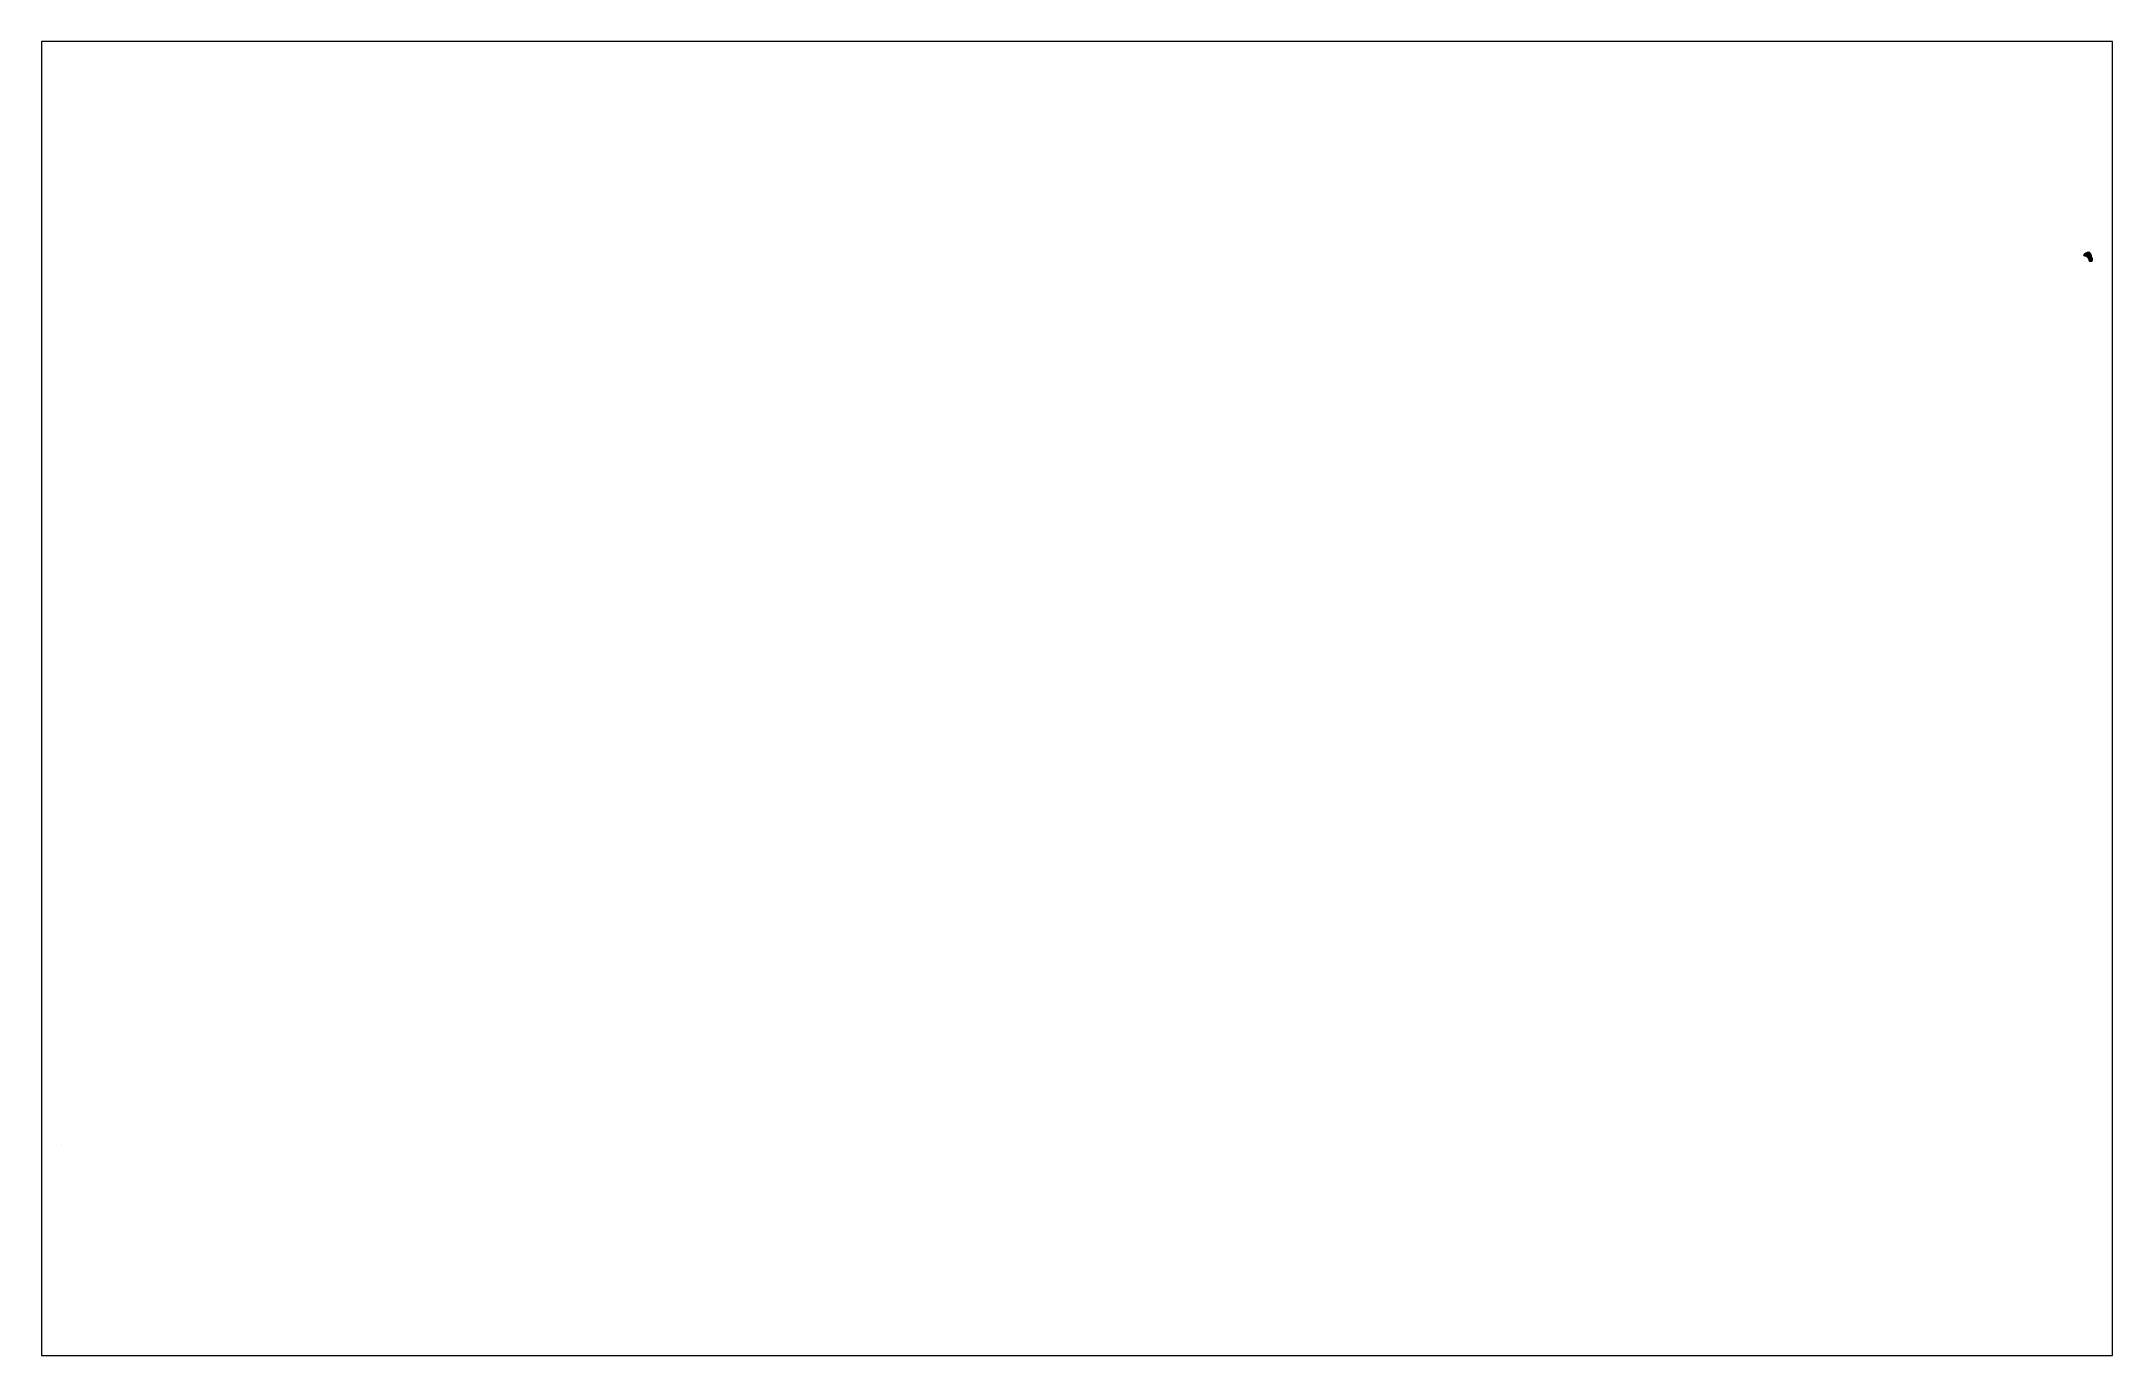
# Paper-space layout 'Layout1' of a CAD drawing. Header units: metres. Extents: x 40 to 364, y 26 to 231.
# The model-space entities are those that its viewports show. They can reach past a viewport. Long polylines and large blocks are cut down to what shows.
import ezdxf

# ---------------------------------------------------------------- set-up
doc = ezdxf.new("R2010")
doc.units = ezdxf.units.M
doc.layers.get('0').update_dxf_attribs({"true_color": 0xff5454})

# ---------------------------------------------------------------- blocks, each defined once
blk = doc.blocks.new('Lisanne')
for p, q in [((0, 0, 1), (0, 0, 1)), ((0, 0, 1), (0, 0, 1)), ((0, 0, 1), (0, 0, 1)), ((0, 0, 1), (0, 0, 1)), ((0, 0, 1), (0, 0, 1)), ((0, 0, 1), (0, 0, 1)), ((0, 0, 1), (0, 0, 1)), ((0, 0, 1), (0, 0, 1)), ((0, 0, 1), (0, 0, 1)), ((0, 0, 1), (0, 0, 1)), ((0, 0, 1), (0, 0, 1)), ((0, 0, 1), (0, 0, 1)), ((0, 0, 1), (0, 0, 1)), ((0, 0, 1), (0, 0, 1)), ((0, 0, 1), (0, 0, 1)), ((0, 0, 1), (0, 0, 1)), ((0, 0, 1), (0, 0, 1)), ((0, 0, 1), (0, 0, 1)), ((0, 0, 1), (0, 0, 1)), ((0, 0, 1), (0, 0, 1)), ((0, 0, 1), (0, 0, 1)), ((0, 0, 1), (0, 0, 1)), ((0, 0, 1), (0, 0, 1)), ((0, 0, 1), (0, 0, 1)), ((0, 0, 0), (0, 0, 0)), ((0, 0, 0), (0, 0, 0)), ((0, 0, 0), (0, 0, 0)), ((0, 0, 0), (0, 0, 0)), ((0, 0, 0), (0, 0, 0)), ((0, 0, 0), (0, 0, 0)), ((0, 0, 0), (0, 0, 0)), ((0, 0, 0), (0, 0, 0)), ((0, 0, 0), (0, 0, 0)), ((0, 0, 0), (0, 0, 0)), ((0, 0, 0), (0, 0, 0)), ((0, 0, 0), (0, 0, 0)), ((0, 0, 0), (0, 0, 0)), ((0, 0, 0), (0, 0, 0)), ((0, 0, 0), (0, 0, 0)), ((0, 0, 0), (0, 0, 0)), ((0, 0, 0), (0, 0, 0)), ((0, 0, 1), (0, 0, 1)), ((0, 0, 0), (0, 0, 0)), ((0, 0, 0), (0, 0, 0)), ((0, 0, 1), (0, 0, 1)), ((0, 0, 1), (0, 0, 1)), ((0, 0, 1), (0, 0, 1)), ((0, 0, 1), (0, 0, 1)), ((0, 0, 1), (0, 0, 1)), ((0, 0, 1), (0, 0, 1)), ((0, 0, 1), (0, 0, 1)), ((0, 0, 1), (0, 0, 1)), ((0, 0, 1), (0, 0, 1)), ((0, 0, 1), (0, 0, 1)), ((0, 0, 1), (0, 0, 1)), ((0, 0, 1), (0, 0, 1)), ((0, 0, 1), (0, 0, 1)), ((0, 0, 1), (0, 0, 1)), ((0, 0, 1), (0, 0, 1)), ((0, 0, 1), (0, 0, 1)), ((0, 0, 1), (0, 0, 1)), ((0, 0, 1), (0, 0, 1)), ((0, 0, 1), (0, 0, 1)), ((0, 0, 1), (0, 0, 1)), ((0, 0, 0), (0, 0, 0)), ((0, 0, 0), (0, 0, 0)), ((0, 0, 1), (0, 0, 0)), ((0, 0, 1), (0, 0, 1)), ((0, 0, 1), (0, 0, 1)), ((0, 0, 1), (0, 0, 1)), ((0, 0, 1), (0, 0, 1)), ((0, 0, 1), (0, 0, 1)), ((0, 0, 1), (0, 0, 1)), ((0, 0, 1), (0, 0, 1)), ((0, 0, 1), (0, 0, 1)), ((0, 0, 1), (0, 0, 1)), ((0, 0, 1), (0, 0, 1)), ((0, 0, 1), (0, 0, 1)), ((0, 0, 1), (0, 0, 1)), ((0, 0, 1), (0, 0, 1)), ((0, 0, 1), (0, 0, 1)), ((0, 0, 1), (0, 0, 1)), ((0, 0, 1), (0, 0, 1)), ((0, 0, 1), (0, 0, 1)), ((0, 0, 1), (0, 0, 1)), ((0, 0, 0), (0, 0, 0)), ((0, 0, 0), (0, 0, 0)), ((0, 0, 1), (0, 0, 1)), ((0, 0, 1), (0, 0, 1)), ((0, 0, 1), (0, 0, 1)), ((0, 0, 1), (0, 0, 1)), ((0, 0, 1), (0, 0, 1)), ((0, 0, 1), (0, 0, 1)), ((0, 0, 1), (0, 0, 1)), ((0, 0, 1), (0, 0, 1)), ((0, 0, 1), (0, 0, 1)), ((0, 0, 1), (0, 0, 1)), ((0, 0, 1), (0, 0, 1)), ((0, 0, 1), (0, 0, 1)), ((0, 0, 1), (0, 0, 1)), ((0, 0, 1), (0, 0, 1)), ((0, 0, 1), (0, 0, 1)), ((0, 0, 1), (0, 0, 1)), ((0, 0, 1), (0, 0, 1)), ((0, 0, 1), (0, 0, 1)), ((0, 0, 1), (0, 0, 1)), ((0, 0, 1), (0, 0, 1)), ((0, 0, 1), (0, 0, 1)), ((0, 0, 1), (0, 0, 1)), ((0, 0, 1), (0, 0, 1)), ((0, 0, 1), (0, 0, 1)), ((0, 0, 1), (0, 0, 1)), ((0, 0, 1), (0, 0, 1)), ((0, 0, 1), (0, 0, 1)), ((0, 0, 0), (0, 0, 0)), ((0, 0, 0), (0, 0, 0)), ((0, 0, 0), (0, 0, 0)), ((0, 0, 2), (0, 0, 2)), ((0, 0, 1), (0, 0, 1)), ((0, 0, 1), (0, 0, 1)), ((0, 0, 2), (0, 0, 2)), ((0, 0, 2), (0, 0, 2)), ((0, 0, 1), (0, 0, 1)), ((0, 0, 1), (0, 0, 1)), ((0, 0, 1), (0, 0, 1)), ((0, 0, 1), (0, 0, 1)), ((0, 0, 1), (0, 0, 1)), ((0, 0, 1), (0, 0, 1)), ((0, 0, 1), (0, 0, 1)), ((0, 0, 0), (0, 0, 0)), ((0, 0, 1), (0, 0, 1)), ((0, 0, 1), (0, 0, 1)), ((0, 0, 1), (0, 0, 1)), ((0, 0, 1), (0, 0, 1)), ((0, 0, 1), (0, 0, 1)), ((0, 0, 1), (0, 0, 1)), ((0, 0, 1), (0, 0, 1)), ((0, 0, 1), (0, 0, 1)), ((0, 0, 1), (0, 0, 1)), ((0, 0, 1), (0, 0, 1)), ((0, 0, 0), (0, 0, 0)), ((0, 0, 1), (0, 0, 1)), ((0, 0, 1), (0, 0, 1)), ((0, 0, 1), (0, 0, 1)), ((0, 0, 1), (0, 0, 1)), ((0, 0, 1), (0, 0, 1)), ((0, 0, 1), (0, 0, 1)), ((0, 0, 1), (0, 0, 1)), ((0, 0, 1), (0, 0, 1)), ((0, 0, 1), (0, 0, 1)), ((0, 0, 1), (0, 0, 1)), ((0, 0, 1), (0, 0, 1)), ((0, 0, 1), (0, 0, 1)), ((0, 0, 1), (0, 0, 1)), ((0, 0, 1), (0, 0, 1)), ((0, 0, 1), (0, 0, 1)), ((0, 0, 1), (0, 0, 1)), ((0, 0, 1), (0, 0, 1)), ((0, 0, 1), (0, 0, 1)), ((0, 0, 1), (0, 0, 1))]:
    blk.add_line(p, q)
for points in [[(0, 0, 1), (0, 0, 1), (0, 0, 1)], [(0, 0, 2), (0, 0, 2), (0, 0, 2), (0, 0, 2), (0, 0, 2), (0, 0, 2), (0, 0, 2), (0, 0, 2), (0, 0, 2), (0, 0, 2), (0, 0, 2), (0, 0, 2)], [(0, 0, 2), (0, 0, 2)], [(0, 0, 2), (0, 0, 2), (0, 0, 2), (0, 0, 2), (0, 0, 2), (0, 0, 2), (0, 0, 2), (0, 0, 2), (0, 0, 2), (0, 0, 2), (0, 0, 2), (0, 0, 2), (0, 0, 2), (0, 0, 2), (0, 0, 2), (0, 0, 2), (0, 0, 2), (0, 0, 2), (0, 0, 2), (0, 0, 2), (0, 0, 2), (0, 0, 2), (0, 0, 2), (0, 0, 2), (0, 0, 2), (0, 0, 2), (0, 0, 2), (0, 0, 2), (0, 0, 2), (0, 0, 2), (0, 0, 2)], [(0, 0, 2), (0, 0, 2), (0, 0, 2), (0, 0, 2), (0, 0, 2), (0, 0, 2), (0, 0, 2), (0, 0, 2), (0, 0, 2), (0, 0, 2), (0, 0, 2), (0, 0, 2)], [(0, 0, 2), (0, 0, 2), (0, 0, 2), (0, 0, 2)], [(0, 0, 1), (0, 0, 1), (0, 0, 1), (0, 0, 1), (0, 0, 1), (0, 0, 1)], [(0, 0, 1), (0, 0, 1), (0, 0, 1), (0, 0, 1), (0, 0, 1), (0, 0, 1), (0, 0, 1), (0, 0, 1), (0, 0, 1), (0, 0, 1), (0, 0, 1)], [(0, 0, 1), (0, 0, 1), (0, 0, 1), (0, 0, 1)], [(0, 0, 1), (0, 0, 1), (0, 0, 2), (0, 0, 2), (0, 0, 2)], [(0, 0, 2), (0, 0, 2), (0, 0, 2), (0, 0, 2)], [(0, 0, 1), (0, 0, 1)], [(0, 0, 1), (0, 0, 1)], [(0, 0, 0), (0, 0, 0), (0, 0, 0), (0, 0, 0), (0, 0, 0), (0, 0, 0)], [(0, 0, 0), (0, 0, 0), (0, 0, 0)], [(0, 0, 0), (0, 0, 0), (0, 0, 0), (0, 0, 0)], [(0, 0, 0), (0, 0, 0), (0, 0, 0), (0, 0, 0), (0, 0, 0), (0, 0, 0), (0, 0, 0)], [(0, 0, 0), (0, 0, 0), (0, 0, 0), (0, 0, 0), (0, 0, 0), (0, 0, 0), (0, 0, 0), (0, 0, 0)], [(0, 0, 1), (0, 0, 1)], [(0, 0, 1), (0, 0, 1), (0, 0, 1)], [(0, 0, 0), (0, 0, 0), (0, 0, 0), (0, 0, 0), (0, 0, 0)], [(0, 0, 0), (0, 0, 0), (0, 0, 0)], [(0, 0, 0), (0, 0, 0), (0, 0, 0), (0, 0, 0)], [(0, 0, 1), (0, 0, 1), (0, 0, 1)], [(0, 0, 1), (0, 0, 1), (0, 0, 1)], [(0, 0, 1), (0, 0, 1)], [(0, 0, 1), (0, 0, 1), (0, 0, 1)], [(0, 0, 0), (0, 0, 0), (0, 0, 0), (0, 0, 0), (0, 0, 0), (0, 0, 0), (0, 0, 0), (0, 0, 0), (0, 0, 0)], [(0, 0, 0), (0, 0, 0), (0, 0, 0), (0, 0, 0), (0, 0, 0), (0, 0, 0)], [(0, 0, 1), (0, 0, 1)], [(0, 0, 1), (0, 0, 1), (0, 0, 1)], [(0, 0, 1), (0, 0, 1)], [(0, 0, 1), (0, 0, 1), (0, 0, 1)], [(0, 0, 1), (0, 0, 1), (0, 0, 1), (0, 0, 1)], [(0, 0, 1), (0, 0, 1), (0, 0, 1), (0, 0, 1), (0, 0, 1)], [(0, 0, 1), (0, 0, 1)], [(0, 0, 1), (0, 0, 1), (0, 0, 1)], [(0, 0, 1), (0, 0, 1), (0, 0, 1), (0, 0, 1), (0, 0, 1)], [(0, 0, 1), (0, 0, 1), (0, 0, 1)], [(0, 0, 1), (0, 0, 1), (0, 0, 1)], [(0, 0, 1), (0, 0, 1), (0, 0, 1)], [(0, 0, 1), (0, 0, 1)], [(0, 0, 1), (0, 0, 1), (0, 0, 1)], [(0, 0, 1), (0, 0, 1)], [(0, 0, 1), (0, 0, 1)], [(0, 0, 1), (0, 0, 1)], [(0, 0, 1), (0, 0, 1)], [(0, 0, 1), (0, 0, 1)], [(0, 0, 1), (0, 0, 1)], [(0, 0, 1), (0, 0, 1), (0, 0, 1)], [(0, 0, 1), (0, 0, 1)], [(0, 0, 1), (0, 0, 1), (0, 0, 1), (0, 0, 1)], [(0, 0, 1), (0, 0, 1), (0, 0, 1), (0, 0, 1), (0, 0, 1), (0, 0, 1), (0, 0, 1)], [(0, 0, 1), (0, 0, 1), (0, 0, 1)], [(0, 0, 1), (0, 0, 1)], [(0, 0, 1), (0, 0, 1), (0, 0, 1)], [(0, 0, 1), (0, 0, 1), (0, 0, 1), (0, 0, 1)], [(0, 0, 1), (0, 0, 1), (0, 0, 1), (0, 0, 1), (0, 0, 1)], [(0, 0, 1), (0, 0, 1), (0, 0, 1), (0, 0, 1), (0, 0, 1)], [(0, 0, 1), (0, 0, 1)], [(0, 0, 1), (0, 0, 1), (0, 0, 1), (0, 0, 1), (0, 0, 1), (0, 0, 1), (0, 0, 1), (0, 0, 1)], [(0, 0, 1), (0, 0, 1), (0, 0, 1)], [(0, 0, 1), (0, 0, 1)], [(0, 0, 1), (0, 0, 1)], [(0, 0, 1), (0, 0, 1)], [(0, 0, 1), (0, 0, 1), (0, 0, 1), (0, 0, 1), (0, 0, 1), (0, 0, 1), (0, 0, 1), (0, 0, 1), (0, 0, 1), (0, 0, 1), (0, 0, 1)], [(0, 0, 1), (0, 0, 1), (0, 0, 1), (0, 0, 1), (0, 0, 1), (0, 0, 1), (0, 0, 1), (0, 0, 1), (0, 0, 1), (0, 0, 1), (0, 0, 1), (0, 0, 1), (0, 0, 1), (0, 0, 1), (0, 0, 1), (0, 0, 1), (0, 0, 1), (0, 0, 1)], [(0, 0, 1), (0, 0, 1)], [(0, 0, 2), (0, 0, 2), (0, 0, 2), (0, 0, 2), (0, 0, 2), (0, 0, 2), (0, 0, 2), (0, 0, 1), (0, 0, 2), (0, 0, 1), (0, 0, 1), (0, 0, 1), (0, 0, 1), (0, 0, 1)], [(0, 0, 2), (0, 0, 2), (0, 0, 2)], [(0, 0, 1), (0, 0, 1), (0, 0, 1), (0, 0, 1)], [(0, 0, 1), (0, 0, 1), (0, 0, 1), (0, 0, 1)], [(0, 0, 1), (0, 0, 1), (0, 0, 1), (0, 0, 1), (0, 0, 1)], [(0, 0, 1), (0, 0, 1), (0, 0, 1), (0, 0, 1), (0, 0, 1), (0, 0, 1)], [(0, 0, 1), (0, 0, 0)], [(0, 0, 1), (0, 0, 1)], [(0, 0, 1), (0, 0, 1), (0, 0, 1)], [(0, 0, 1), (0, 0, 1)], [(0, 0, 1), (0, 0, 1)], [(0, 0, 1), (0, 0, 1)], [(0, 0, 1), (0, 0, 1), (0, 0, 1), (0, 0, 1), (0, 0, 1), (0, 0, 1), (0, 0, 1), (0, 0, 1), (0, 0, 1), (0, 0, 1), (0, 0, 1), (0, 0, 1)], [(0, 0, 1), (0, 0, 1), (0, 0, 1)], [(0, 0, 1), (0, 0, 1), (0, 0, 1), (0, 0, 1), (0, 0, 1)], [(0, 0, 1), (0, 0, 1), (0, 0, 1), (0, 0, 1), (0, 0, 1), (0, 0, 1), (0, 0, 1), (0, 0, 1), (0, 0, 1)], [(0, 0, 1), (0, 0, 1), (0, 0, 1)], [(0, 0, 0), (0, 0, 0), (0, 0, 0), (0, 0, 0), (0, 0, 0), (0, 0, 0), (0, 0, 0)], [(0, 0, 0), (0, 0, 0)], [(0, 0, 1), (0, 0, 1), (0, 0, 1)], [(0, 0, 0), (0, 0, 1)], [(0, 0, 1), (0, 0, 1)], [(0, 0, 0), (0, 0, 0), (0, 0, 0), (0, 0, 0), (0, 0, 0), (0, 0, 0), (0, 0, 1)], [(0, 0, 1), (0, 0, 1), (0, 0, 1), (0, 0, 1), (0, 0, 1)], [(0, 0, 1), (0, 0, 1)], [(0, 0, 1), (0, 0, 1)], [(0, 0, 1), (0, 0, 1), (0, 0, 1), (0, 0, 1), (0, 0, 1), (0, 0, 1), (0, 0, 1)], [(0, 0, 1), (0, 0, 1)], [(0, 0, 1), (0, 0, 1), (0, 0, 1)], [(0, 0, 1), (0, 0, 1), (0, 0, 1), (0, 0, 1)], [(0, 0, 1), (0, 0, 1)], [(0, 0, 1), (0, 0, 1), (0, 0, 1)], [(0, 0, 1), (0, 0, 1), (0, 0, 1)], [(0, 0, 1), (0, 0, 1), (0, 0, 1)], [(0, 0, 2), (0, 0, 2), (0, 0, 2), (0, 0, 2)], [(0, 0, 2), (0, 0, 2)], [(0, 0, 2), (0, 0, 2), (0, 0, 2), (0, 0, 2)], [(0, 0, 1), (0, 0, 1), (0, 0, 1), (0, 0, 1), (0, 0, 1), (0, 0, 1), (0, 0, 1), (0, 0, 1)], [(0, 0, 1), (0, 0, 1), (0, 0, 1), (0, 0, 1), (0, 0, 1)], [(0, 0, 1), (0, 0, 1)], [(0, 0, 1), (0, 0, 1), (0, 0, 1), (0, 0, 1), (0, 0, 1)], [(0, 0, 1), (0, 0, 1), (0, 0, 1), (0, 0, 1), (0, 0, 1)], [(0, 0, 1), (0, 0, 1)], [(0, 0, 1), (0, 0, 1), (0, 0, 1)], [(0, 0, 1), (0, 0, 1), (0, 0, 1)], [(0, 0, 1), (0, 0, 1)], [(0, 0, 1), (0, 0, 1), (0, 0, 1), (0, 0, 1)], [(0, 0, 1), (0, 0, 1), (0, 0, 1)], [(0, 0, 1), (0, 0, 1), (0, 0, 1), (0, 0, 1)], [(0, 0, 1), (0, 0, 1), (0, 0, 1), (0, 0, 1)], [(0, 0, 2), (0, 0, 1), (0, 0, 1), (0, 0, 1), (0, 0, 1), (0, 0, 1), (0, 0, 1)], [(0, 0, 0), (0, 0, 0), (0, 0, 0), (0, 0, 0), (0, 0, 0), (0, 0, 0), (0, 0, 0), (0, 0, 0)], [(0, 0, 0), (0, 0, 0), (0, 0, 0), (0, 0, 0), (0, 0, 0), (0, 0, 0), (0, 0, 0), (0, 0, 0), (0, 0, 0), (0, 0, 0), (0, 0, 0), (0, 0, 1), (0, 0, 1)], [(0, 0, 1), (0, 0, 1), (0, 0, 1), (0, 0, 0), (0, 0, 0), (0, 0, 0), (0, 0, 0), (0, 0, 0), (0, 0, 0)], [(0, 0, 0), (0, 0, 0), (0, 0, 0), (0, 0, 0), (0, 0, 0), (0, 0, 0), (0, 0, 0), (0, 0, 0), (0, 0, 0), (0, 0, 0), (0, 0, 1), (0, 0, 1), (0, 0, 1), (0, 0, 1)], [(0, 0, 1), (0, 0, 1)], [(0, 0, 1), (0, 0, 1)], [(0, 0, 1), (0, 0, 1), (0, 0, 1), (0, 0, 1), (0, 0, 1), (0, 0, 1)], [(0, 0, 1), (0, 0, 1)], [(0, 0, 1), (0, 0, 1), (0, 0, 1), (0, 0, 1), (0, 0, 1), (0, 0, 1), (0, 0, 1), (0, 0, 1)], [(0, 0, 1), (0, 0, 1), (0, 0, 1), (0, 0, 1), (0, 0, 1)], [(0, 0, 1), (0, 0, 1), (0, 0, 1), (0, 0, 1), (0, 0, 1), (0, 0, 1)], [(0, 0, 1), (0, 0, 1)], [(0, 0, 1), (0, 0, 1), (0, 0, 1), (0, 0, 1), (0, 0, 1)], [(0, 0, 1), (0, 0, 1)], [(0, 0, 1), (0, 0, 1)], [(0, 0, 1), (0, 0, 1), (0, 0, 1)], [(0, 0, 1), (0, 0, 1), (0, 0, 1)], [(0, 0, 1), (0, 0, 1), (0, 0, 1), (0, 0, 1)], [(0, 0, 0), (0, 0, 0), (0, 0, 0)], [(0, 0, 0), (0, 0, 0)], [(0, 0, 0), (0, 0, 0), (0, 0, 0), (0, 0, 0)], [(0, 0, 0), (0, 0, 0), (0, 0, 0)], [(0, 0, 1), (0, 0, 1)], [(0, 0, 1), (0, 0, 1)], [(0, 0, 1), (0, 0, 1), (0, 0, 1), (0, 0, 1), (0, 0, 1), (0, 0, 1)], [(0, 0, 1), (0, 0, 1)], [(0, 0, 1), (0, 0, 1), (0, 0, 1)], [(0, 0, 1), (0, 0, 1), (0, 0, 1), (0, 0, 1)], [(0, 0, 1), (0, 0, 1), (0, 0, 1), (0, 0, 1)], [(0, 0, 1), (0, 0, 1)], [(0, 0, 1), (0, 0, 1)], [(0, 0, 1), (0, 0, 1)], [(0, 0, 1), (0, 0, 1), (0, 0, 1)], [(0, 0, 1), (0, 0, 1), (0, 0, 1), (0, 0, 1)], [(0, 0, 1), (0, 0, 1)], [(0, 0, 1), (0, 0, 1), (0, 0, 1)], [(0, 0, 1), (0, 0, 1), (0, 0, 1), (0, 0, 1), (0, 0, 1)], [(0, 0, 1), (0, 0, 1)], [(0, 0, 1), (0, 0, 1)], [(0, 0, 1), (0, 0, 1)], [(0, 0, 2), (0, 0, 2)], [(0, 0, 2), (0, 0, 2), (0, 0, 2), (0, 0, 2), (0, 0, 2), (0, 0, 2), (0, 0, 2), (0, 0, 2), (0, 0, 2), (0, 0, 2), (0, 0, 2)], [(0, 0, 1), (0, 0, 1), (0, 0, 1), (0, 0, 1)], [(0, 0, 1), (0, 0, 1), (0, 0, 1), (0, 0, 1), (0, 0, 1), (0, 0, 1)], [(0, 0, 1), (0, 0, 1), (0, 0, 1), (0, 0, 1), (0, 0, 1), (0, 0, 1), (0, 0, 1), (0, 0, 1), (0, 0, 1), (0, 0, 1)], [(0, 0, 1), (0, 0, 1)], [(0, 0, 1), (0, 0, 1)], [(0, 0, 1), (0, 0, 1), (0, 0, 1)], [(0, 0, 1), (0, 0, 1), (0, 0, 1), (0, 0, 1), (0, 0, 1), (0, 0, 1), (0, 0, 1), (0, 0, 1), (0, 0, 1), (0, 0, 1), (0, 0, 1), (0, 0, 1), (0, 0, 1)], [(0, 0, 1), (0, 0, 1)], [(0, 0, 1), (0, 0, 1)], [(0, 0, 1), (0, 0, 1), (0, 0, 1), (0, 0, 1), (0, 0, 1), (0, 0, 1), (0, 0, 1)], [(0, 0, 1), (0, 0, 1), (0, 0, 1), (0, 0, 1)], [(0, 0, 1), (0, 0, 1), (0, 0, 1), (0, 0, 1)], [(0, 0, 1), (0, 0, 1), (0, 0, 1), (0, 0, 1)], [(0, 0, 2), (0, 0, 2), (0, 0, 2)], [(0, 0, 2), (0, 0, 2)], [(0, 0, 2), (0, 0, 2), (0, 0, 2), (0, 0, 2), (0, 0, 2), (0, 0, 2), (0, 0, 2), (0, 0, 2), (0, 0, 2), (0, 0, 2)], [(0, 0, 1), (0, 0, 1), (0, 0, 1), (0, 0, 1), (0, 0, 1), (0, 0, 1)], [(0, 0, 1), (0, 0, 1), (0, 0, 1), (0, 0, 1), (0, 0, 1), (0, 0, 1), (0, 0, 1)], [(0, 0, 1), (0, 0, 1), (0, 0, 1)], [(0, 0, 1), (0, 0, 1), (0, 0, 1), (0, 0, 1), (0, 0, 1), (0, 0, 1)], [(0, 0, 1), (0, 0, 1), (0, 0, 1)], [(0, 0, 1), (0, 0, 1)], [(0, 0, 1), (0, 0, 1)], [(0, 0, 1), (0, 0, 1), (0, 0, 1)], [(0, 0, 1), (0, 0, 1), (0, 0, 1), (0, 0, 1)], [(0, 0, 1), (0, 0, 1), (0, 0, 1), (0, 0, 1), (0, 0, 1), (0, 0, 1), (0, 0, 1), (0, 0, 1)], [(0, 0, 1), (0, 0, 1), (0, 0, 1), (0, 0, 1)], [(0, 0, 1), (0, 0, 1), (0, 0, 1)], [(0, 0, 0), (0, 0, 0), (0, 0, 0), (0, 0, 0), (0, 0, 0), (0, 0, 0), (0, 0, 0), (0, 0, 0)], [(0, 0, 2), (0, 0, 2), (0, 0, 2)], [(0, 0, 2), (0, 0, 2)], [(0, 0, 2), (0, 0, 2), (0, 0, 2)], [(0, 0, 1), (0, 0, 1), (0, 0, 1), (0, 0, 1), (0, 0, 1), (0, 0, 1)], [(0, 0, 1), (0, 0, 1), (0, 0, 1), (0, 0, 1), (0, 0, 1), (0, 0, 1)], [(0, 0, 1), (0, 0, 1), (0, 0, 1), (0, 0, 1), (0, 0, 1), (0, 0, 1)], [(0, 0, 1), (0, 0, 1), (0, 0, 1)], [(0, 0, 1), (0, 0, 1), (0, 0, 1)], [(0, 0, 1), (0, 0, 1), (0, 0, 1)], [(0, 0, 1), (0, 0, 1), (0, 0, 1), (0, 0, 1), (0, 0, 1)], [(0, 0, 1), (0, 0, 1), (0, 0, 1), (0, 0, 1)], [(0, 0, 1), (0, 0, 1), (0, 0, 1)], [(0, 0, 1), (0, 0, 1), (0, 0, 1), (0, 0, 1)], [(0, 0, 1), (0, 0, 1), (0, 0, 1), (0, 0, 1), (0, 0, 1), (0, 0, 1), (0, 0, 1), (0, 0, 1), (0, 0, 1)], [(0, 0, 1), (0, 0, 1), (0, 0, 1), (0, 0, 1)], [(0, 0, 1), (0, 0, 1), (0, 0, 1), (0, 0, 1), (0, 0, 1), (0, 0, 1)], [(0, 0, 1), (0, 0, 1), (0, 0, 1), (0, 0, 1)], [(0, 0, 1), (0, 0, 1)], [(0, 0, 1), (0, 0, 1), (0, 0, 1), (0, 0, 1), (0, 0, 1), (0, 0, 1), (0, 0, 1), (0, 0, 1), (0, 0, 1), (0, 0, 1), (0, 0, 1), (0, 0, 1), (0, 0, 1), (0, 0, 1), (0, 0, 1), (0, 0, 1), (0, 0, 1)], [(0, 0, 1), (0, 0, 1), (0, 0, 1), (0, 0, 1), (0, 0, 1), (0, 0, 1), (0, 0, 1)], [(0, 0, 1), (0, 0, 1), (0, 0, 1), (0, 0, 1)], [(0, 0, 1), (0, 0, 1), (0, 0, 1)], [(0, 0, 1), (0, 0, 1), (0, 0, 1)], [(0, 0, 1), (0, 0, 1), (0, 0, 1), (0, 0, 1), (0, 0, 1)], [(0, 0, 1), (0, 0, 1), (0, 0, 1), (0, 0, 1), (0, 0, 1)], [(0, 0, 1), (0, 0, 1), (0, 0, 1), (0, 0, 1)], [(0, 0, 1), (0, 0, 1), (0, 0, 1), (0, 0, 1), (0, 0, 1), (0, 0, 1)], [(0, 0, 1), (0, 0, 1), (0, 0, 1)], [(0, 0, 1), (0, 0, 1), (0, 0, 1)], [(0, 0, 1), (0, 0, 1), (0, 0, 1)], [(0, 0, 1), (0, 0, 1), (0, 0, 1)], [(0, 0, 0), (0, 0, 0), (0, 0, 0), (0, 0, 0), (0, 0, 0), (0, 0, 0), (0, 0, 0), (0, 0, 0), (0, 0, 0), (0, 0, 0), (0, 0, 0), (0, 0, 0)], [(0, 0, 1), (0, 0, 1)], [(0, 0, 1), (0, 0, 1)], [(0, 0, 1), (0, 0, 1)], [(0, 0, 1), (0, 0, 1)], [(0, 0, 1), (0, 0, 1)], [(0, 0, 1), (0, 0, 1), (0, 0, 1)], [(0, 0, 1), (0, 0, 1)], [(0, 0, 1), (0, 0, 1), (0, 0, 1)], [(0, 0, 1), (0, 0, 1)], [(0, 0, 1), (0, 0, 1)], [(0, 0, 1), (0, 0, 1)], [(0, 0, 1), (0, 0, 1)], [(0, 0, 1), (0, 0, 1)], [(0, 0, 1), (0, 0, 1)], [(0, 0, 1), (0, 0, 1)], [(0, 0, 1), (0, 0, 1)], [(0, 0, 1), (0, 0, 1)], [(0, 0, 1), (0, 0, 1)], [(0, 0, 1), (0, 0, 1)], [(0, 0, 1), (0, 0, 1)], [(0, 0, 2), (0, 0, 2)], [(0, 0, 1), (0, 0, 1)], [(0, 0, 1), (0, 0, 1)], [(0, 0, 1), (0, 0, 1)], [(0, 0, 1), (0, 0, 1)], [(0, 0, 1), (0, 0, 1)], [(0, 0, 1), (0, 0, 1), (0, 0, 1)], [(0, 0, 1), (0, 0, 1)], [(0, 0, 1), (0, 0, 1)], [(0, 0, 1), (0, 0, 1), (0, 0, 1)], [(0, 0, 1), (0, 0, 1)], [(0, 0, 1), (0, 0, 1)]]:
    blk.add_polyline3d(points)
at = {"color": 40, "true_color": 0xfdb109}
mesh = blk.add_polyface(dxfattribs=at)
corners = [(0, 0, 1), (0, 0, 1), (0, 0, 1), (0, 0, 1), (0, 0, 1), (0, 0, 1), (0, 0, 1), (0, 0, 1), (0, 0, 1)]
mesh.append_faces([[corners[k] for k in face] for face in [(0, 1, 2), (7, 6, 8)]], dxfattribs={"vtx0": -1, "color": 40})
mesh.append_faces([[corners[k] for k in face] for face in [(1, 3, 4), (4, 3, 5), (5, 6, 7)]], dxfattribs={"vtx0": -1, "vtx1": -1, "color": 40})
mesh.append_faces([[corners[k] for k in face] for face in [(1, 0, 3), (5, 3, 6)]], dxfattribs={"vtx0": -1, "vtx2": -1, "color": 40})
at = {"color": 7, "true_color": 0xffffff}
mesh = blk.add_polyface(dxfattribs=at)
corners = [(0, 0, 1), (0, 0, 1), (0, 0, 1), (0, 0, 1), (0, 0, 1), (0, 0, 1), (0, 0, 1)]
mesh.append_faces([[corners[k] for k in face] for face in [(0, 1, 2), (5, 4, 6)]], dxfattribs={"vtx0": -1, "color": 7})
mesh.append_faces([[corners[k] for k in face] for face in [(1, 4, 5)]], dxfattribs={"vtx0": -1, "vtx1": -1, "color": 7})
mesh.append_faces([[corners[k] for k in face] for face in [(1, 0, 3), (1, 3, 4)]], dxfattribs={"vtx0": -1, "vtx2": -1, "color": 7})
at = {"color": 242, "true_color": 0xde1222}
mesh = blk.add_polyface(dxfattribs=at)
corners = [(0, 0, 2), (0, 0, 2), (0, 0, 2), (0, 0, 2), (0, 0, 2), (0, 0, 2), (0, 0, 2), (0, 0, 2)]
mesh.append_faces([[corners[k] for k in face] for face in [(0, 1, 2), (6, 5, 7)]], dxfattribs={"vtx0": -1, "color": 242})
mesh.append_faces([[corners[k] for k in face] for face in [(1, 0, 3), (3, 5, 6)]], dxfattribs={"vtx0": -1, "vtx1": -1, "color": 242})
mesh.append_faces([[corners[k] for k in face] for face in [(3, 0, 4), (3, 4, 5)]], dxfattribs={"vtx0": -1, "vtx2": -1, "color": 242})
at = {"color": 33, "true_color": 0xc39e80}
mesh = blk.add_polyface(dxfattribs=at)
corners = [(0, 0, 1), (0, 0, 1), (0, 0, 1), (0, 0, 1), (0, 0, 1), (0, 0, 1), (0, 0, 1), (0, 0, 1), (0, 0, 1), (0, 0, 1), (0, 0, 1), (0, 0, 1), (0, 0, 1), (0, 0, 1), (0, 0, 1), (0, 0, 1), (0, 0, 1), (0, 0, 1), (0, 0, 1)]
mesh.append_faces([[corners[k] for k in face] for face in [(8, 4, 9), (10, 11, 12), (17, 16, 18)]], dxfattribs={"vtx0": -1, "color": 33})
mesh.append_faces([[corners[k] for k in face] for face in [(0, 1, 2), (1, 0, 3), (3, 4, 5), (5, 4, 6), (6, 4, 7), (7, 4, 8), (11, 10, 13), (13, 2, 14), (15, 2, 1), (14, 16, 17)]], dxfattribs={"vtx0": -1, "vtx1": -1, "color": 33})
mesh.append_faces([[corners[k] for k in face] for face in [(14, 2, 15)]], dxfattribs={"vtx0": -1, "vtx1": -1, "vtx2": -1, "color": 33})
mesh.append_faces([[corners[k] for k in face] for face in [(3, 0, 4), (13, 10, 2), (14, 15, 16)]], dxfattribs={"vtx0": -1, "vtx2": -1, "color": 33})
at = {"color": 27, "true_color": 0x76503a}
mesh = blk.add_polyface(dxfattribs=at)
corners = [(0, 0, 1), (0, 0, 1), (0, 0, 1), (0, 0, 1), (0, 0, 1), (0, 0, 2), (0, 0, 2), (0, 0, 2), (0, 0, 2), (0, 0, 2), (0, 0, 2), (0, 0, 2), (0, 0, 2), (0, 0, 2), (0, 0, 2), (0, 0, 2), (0, 0, 2), (0, 0, 2), (0, 0, 1), (0, 0, 1)]
mesh.append_faces([[corners[k] for k in face] for face in [(0, 1, 2), (16, 15, 17)]], dxfattribs={"vtx0": -1, "color": 27})
mesh.append_faces([[corners[k] for k in face] for face in [(4, 3, 5), (7, 6, 8), (8, 6, 9), (9, 10, 11), (11, 13, 14), (14, 15, 16)]], dxfattribs={"vtx0": -1, "vtx1": -1, "color": 27})
mesh.append_faces([[corners[k] for k in face] for face in [(1, 3, 4), (5, 6, 7)]], dxfattribs={"vtx0": -1, "vtx1": -1, "vtx2": -1, "color": 27})
mesh.append_faces([[corners[k] for k in face] for face in [(1, 0, 3), (5, 3, 6), (9, 6, 10), (11, 10, 12), (11, 12, 13), (14, 13, 15)]], dxfattribs={"vtx0": -1, "vtx2": -1, "color": 27})
mesh.append_faces([[corners[k] for k in face] for face in [(7, 18, 5), (4, 19, 1)]], dxfattribs={"vtx2": -1, "color": 27})
at = {"color": 7, "true_color": 0xffffff}
mesh = blk.add_polyface(dxfattribs=at)
corners = [(0, 0, 1), (0, 0, 1), (0, 0, 1), (0, 0, 1), (0, 0, 1), (0, 0, 1), (0, 0, 1), (0, 0, 1), (0, 0, 1), (0, 0, 1), (0, 0, 1), (0, 0, 1), (0, 0, 1), (0, 0, 1), (0, 0, 1), (0, 0, 1), (0, 0, 1), (0, 0, 1), (0, 0, 1), (0, 0, 1)]
mesh.append_faces([[corners[k] for k in face] for face in [(9, 8, 10), (2, 11, 12), (18, 17, 19)]], dxfattribs={"vtx0": -1, "color": 7})
mesh.append_faces([[corners[k] for k in face] for face in [(0, 1, 2), (1, 0, 3), (3, 0, 4), (4, 5, 6), (6, 8, 9), (11, 2, 13), (13, 15, 16), (14, 2, 1), (16, 17, 18)]], dxfattribs={"vtx0": -1, "vtx1": -1, "color": 7})
mesh.append_faces([[corners[k] for k in face] for face in [(13, 2, 14)]], dxfattribs={"vtx0": -1, "vtx1": -1, "vtx2": -1, "color": 7})
mesh.append_faces([[corners[k] for k in face] for face in [(4, 0, 5), (6, 5, 7), (6, 7, 8), (13, 14, 15), (16, 15, 17)]], dxfattribs={"vtx0": -1, "vtx2": -1, "color": 7})
at = {"color": 9, "true_color": 0xc3c3c3}
mesh = blk.add_polyface(dxfattribs=at)
corners = [(0, 0, 1), (0, 0, 1), (0, 0, 1), (0, 0, 1), (0, 0, 1), (0, 0, 1), (0, 0, 1), (0, 0, 1), (0, 0, 1), (0, 0, 1), (0, 0, 1), (0, 0, 1), (0, 0, 1), (0, 0, 1), (0, 0, 1), (0, 0, 1)]
mesh.append_faces([[corners[k] for k in face] for face in [(0, 1, 2), (6, 7, 8), (9, 10, 11)]], dxfattribs={"vtx0": -1, "color": 9})
mesh.append_faces([[corners[k] for k in face] for face in [(1, 0, 3), (3, 0, 4), (5, 0, 6), (10, 15, 5)]], dxfattribs={"vtx0": -1, "vtx1": -1, "color": 9})
mesh.append_faces([[corners[k] for k in face] for face in [(4, 0, 5)]], dxfattribs={"vtx0": -1, "vtx1": -1, "vtx2": -1, "color": 9})
mesh.append_faces([[corners[k] for k in face] for face in [(6, 0, 7), (10, 9, 12), (10, 12, 13), (10, 13, 14), (10, 14, 15), (5, 15, 4)]], dxfattribs={"vtx0": -1, "vtx2": -1, "color": 9})
at = {"color": 254, "true_color": 0xe7e8e2}
mesh = blk.add_polyface(dxfattribs=at)
corners = [(0, 0, 0), (0, 0, 0), (0, 0, 0), (0, 0, 0), (0, 0, 0), (0, 0, 0), (0, 0, 0), (0, 0, 0), (0, 0, 0), (0, 0, 0), (0, 0, 0), (0, 0, 0), (0, 0, 0), (0, 0, 0), (0, 0, 0), (0, 0, 0), (0, 0, 0), (0, 0, 0), (0, 0, 0), (0, 0, 0), (0, 0, 0), (0, 0, 0), (0, 0, 0)]
mesh.append_faces([[corners[k] for k in face] for face in [(0, 1, 2), (3, 4, 5), (12, 10, 13), (17, 16, 18), (15, 19, 20)]], dxfattribs={"vtx0": -1, "color": 254})
mesh.append_faces([[corners[k] for k in face] for face in [(4, 3, 6), (6, 3, 7), (7, 3, 8), (8, 1, 9), (9, 10, 11), (11, 14, 15), (19, 15, 21), (21, 15, 22), (22, 15, 17)]], dxfattribs={"vtx0": -1, "vtx1": -1, "color": 254})
mesh.append_faces([[corners[k] for k in face] for face in [(9, 1, 0), (11, 10, 12), (15, 16, 17)]], dxfattribs={"vtx0": -1, "vtx1": -1, "vtx2": -1, "color": 254})
mesh.append_faces([[corners[k] for k in face] for face in [(8, 3, 1), (9, 0, 10), (11, 12, 14), (15, 14, 16)]], dxfattribs={"vtx0": -1, "vtx2": -1, "color": 254})
at = {"color": 9, "true_color": 0xcacbc6}
mesh = blk.add_polyface(dxfattribs=at)
corners = [(0, 0, 1), (0, 0, 1), (0, 0, 1), (0, 0, 1), (0, 0, 1), (0, 0, 1), (0, 0, 1), (0, 0, 1)]
mesh.append_faces([[corners[k] for k in face] for face in [(0, 1, 2), (1, 6, 7)]], dxfattribs={"vtx0": -1, "color": 9})
mesh.append_faces([[corners[k] for k in face] for face in [(1, 0, 3), (1, 3, 4), (1, 4, 5), (1, 5, 6)]], dxfattribs={"vtx0": -1, "vtx2": -1, "color": 9})
at = {"color": 251, "true_color": 0x5c504f}
mesh = blk.add_polyface(dxfattribs=at)
corners = [(0, 0, 0), (0, 0, 0), (0, 0, 0), (0, 0, 0), (0, 0, 0), (0, 0, 0), (0, 0, 0), (0, 0, 0), (0, 0, 0)]
mesh.append_faces([[corners[k] for k in face] for face in [(0, 1, 2), (6, 7, 8)]], dxfattribs={"vtx0": -1, "color": 251})
mesh.append_faces([[corners[k] for k in face] for face in [(1, 0, 3), (3, 0, 4), (4, 5, 6)]], dxfattribs={"vtx0": -1, "vtx1": -1, "color": 251})
mesh.append_faces([[corners[k] for k in face] for face in [(4, 0, 5), (6, 5, 7)]], dxfattribs={"vtx0": -1, "vtx2": -1, "color": 251})
at = {"color": 35, "true_color": 0x9e7553}
mesh = blk.add_polyface(dxfattribs=at)
corners = [(0, 0, 0), (0, 0, 0), (0, 0, 0), (0, 0, 0), (0, 0, 0), (0, 0, 0), (0, 0, 0), (0, 0, 0), (0, 0, 0), (0, 0, 0), (0, 0, 0), (0, 0, 0), (0, 0, 0), (0, 0, 0), (0, 0, 0), (0, 0, 0), (0, 0, 0), (0, 0, 0), (0, 0, 0), (0, 0, 0), (0, 0, 0), (0, 0, 0), (0, 0, 0), (0, 0, 0), (0, 0, 0), (0, 0, 0), (0, 0, 0), (0, 0, 0), (0, 0, 0)]
mesh.append_faces([[corners[k] for k in face] for face in [(0, 1, 2), (6, 7, 8), (11, 3, 12), (22, 24, 25), (26, 27, 28)]], dxfattribs={"vtx0": -1, "color": 35})
mesh.append_faces([[corners[k] for k in face] for face in [(1, 3, 4), (4, 3, 5), (7, 6, 9), (9, 6, 10), (5, 13, 14), (15, 16, 17), (17, 16, 18), (18, 19, 20), (20, 21, 22)]], dxfattribs={"vtx0": -1, "vtx1": -1, "color": 35})
mesh.append_faces([[corners[k] for k in face] for face in [(3, 13, 5), (14, 13, 15), (22, 10, 6)]], dxfattribs={"vtx0": -1, "vtx1": -1, "vtx2": -1, "color": 35})
mesh.append_faces([[corners[k] for k in face] for face in [(1, 0, 3), (3, 11, 13), (15, 13, 16), (18, 16, 19), (20, 19, 21), (22, 21, 10), (22, 6, 23), (22, 23, 24), (15, 26, 14), (26, 15, 27)]], dxfattribs={"vtx0": -1, "vtx2": -1, "color": 35})
at = {"color": 9, "true_color": 0xcacbc6}
mesh = blk.add_polyface(dxfattribs=at)
corners = [(0, 0, 1), (0, 0, 1), (0, 0, 1), (0, 0, 1), (0, 0, 1), (0, 0, 1)]
mesh.append_faces([[corners[k] for k in face] for face in [(0, 1, 2), (3, 4, 5)]], dxfattribs={"vtx0": -1, "color": 9})
mesh.append_faces([[corners[k] for k in face] for face in [(1, 0, 3)]], dxfattribs={"vtx0": -1, "vtx1": -1, "color": 9})
mesh.append_faces([[corners[k] for k in face] for face in [(3, 0, 4)]], dxfattribs={"vtx0": -1, "vtx2": -1, "color": 9})
at = {"color": 40, "true_color": 0xfdb109}
mesh = blk.add_polyface(dxfattribs=at)
corners = [(0, 0, 1), (0, 0, 1), (0, 0, 1), (0, 0, 1), (0, 0, 1), (0, 0, 1)]
mesh.append_faces([[corners[k] for k in face] for face in [(0, 1, 2), (4, 3, 5)]], dxfattribs={"vtx0": -1, "color": 40})
mesh.append_faces([[corners[k] for k in face] for face in [(1, 3, 4)]], dxfattribs={"vtx0": -1, "vtx1": -1, "color": 40})
mesh.append_faces([[corners[k] for k in face] for face in [(1, 0, 3)]], dxfattribs={"vtx0": -1, "vtx2": -1, "color": 40})
at = {"color": 254, "true_color": 0xe7e8e2}
mesh = blk.add_polyface(dxfattribs=at)
corners = [(0, 0, 0), (0, 0, 0), (0, 0, 0), (0, 0, 0), (0, 0, 0), (0, 0, 0), (0, 0, 0), (0, 0, 0), (0, 0, 0), (0, 0, 0), (0, 0, 0), (0, 0, 0), (0, 0, 0), (0, 0, 0), (0, 0, 0), (0, 0, 0), (0, 0, 0), (0, 0, 0), (0, 0, 0), (0, 0, 0), (0, 0, 0), (0, 0, 0), (0, 0, 0), (0, 0, 0), (0, 0, 0), (0, 0, 0), (0, 0, 0), (0, 0, 0), (0, 0, 0), (0, 0, 0), (0, 0, 0), (0, 0, 0), (0, 0, 0)]
mesh.append_faces([[corners[k] for k in face] for face in [(0, 1, 2), (4, 5, 6), (11, 12, 13), (14, 15, 16), (31, 30, 32)]], dxfattribs={"vtx0": -1, "color": 254})
mesh.append_faces([[corners[k] for k in face] for face in [(1, 0, 3), (5, 4, 7), (8, 4, 9), (9, 10, 11), (15, 14, 17), (17, 22, 23), (23, 25, 26), (26, 27, 28), (28, 30, 31)]], dxfattribs={"vtx0": -1, "vtx1": -1, "color": 254})
mesh.append_faces([[corners[k] for k in face] for face in [(7, 4, 8), (17, 3, 0), (23, 7, 8)]], dxfattribs={"vtx0": -1, "vtx1": -1, "vtx2": -1, "color": 254})
mesh.append_faces([[corners[k] for k in face] for face in [(9, 4, 10), (11, 10, 12), (17, 14, 18), (17, 18, 19), (17, 19, 20), (17, 20, 3), (17, 0, 21), (17, 21, 22), (23, 22, 24), (23, 24, 7), (23, 8, 25), (26, 25, 27), (28, 27, 29), (28, 29, 30)]], dxfattribs={"vtx0": -1, "vtx2": -1, "color": 254})
at = {"color": 250, "true_color": 0x18191d}
mesh = blk.add_polyface(dxfattribs=at)
corners = [(0, 0, 1), (0, 0, 1), (0, 0, 1), (0, 0, 1), (0, 0, 1)]
mesh.append_faces([[corners[k] for k in face] for face in [(0, 1, 2), (1, 3, 4)]], dxfattribs={"vtx0": -1, "color": 250})
mesh.append_faces([[corners[k] for k in face] for face in [(1, 0, 3)]], dxfattribs={"vtx0": -1, "vtx2": -1, "color": 250})
at = {"color": 79, "true_color": 0x3d5d26}
mesh = blk.add_polyface(dxfattribs=at)
corners = [(0, 0, 1), (0, 0, 1), (0, 0, 1), (0, 0, 1), (0, 0, 1), (0, 0, 1), (0, 0, 1), (0, 0, 1), (0, 0, 1), (0, 0, 1), (0, 0, 1), (0, 0, 1), (0, 0, 1), (0, 0, 1), (0, 0, 1), (0, 0, 1)]
mesh.append_faces([[corners[k] for k in face] for face in [(0, 1, 2), (14, 13, 15)]], dxfattribs={"vtx0": -1, "color": 79})
mesh.append_faces([[corners[k] for k in face] for face in [(1, 0, 3), (3, 7, 8), (8, 10, 11), (11, 13, 14)]], dxfattribs={"vtx0": -1, "vtx1": -1, "color": 79})
mesh.append_faces([[corners[k] for k in face] for face in [(3, 0, 4), (3, 4, 5), (3, 5, 6), (3, 6, 7), (8, 7, 9), (8, 9, 10), (11, 10, 12), (11, 12, 13)]], dxfattribs={"vtx0": -1, "vtx2": -1, "color": 79})
at = {"color": 31, "true_color": 0xfab7ac}
mesh = blk.add_polyface(dxfattribs=at)
corners = [(0, 0, 1), (0, 0, 1), (0, 0, 1), (0, 0, 1), (0, 0, 1), (0, 0, 1)]
mesh.append_faces([[corners[k] for k in face] for face in [(1, 0, 3), (2, 4, 5)]], dxfattribs={"vtx0": -1, "color": 31})
mesh.append_faces([[corners[k] for k in face] for face in [(0, 1, 2), (4, 2, 1)]], dxfattribs={"vtx0": -1, "vtx1": -1, "color": 31})
at = {"color": 166, "true_color": 0x032d73}
mesh = blk.add_polyface(dxfattribs=at)
corners = [(0, 0, 1), (0, 0, 1), (0, 0, 1), (0, 0, 1), (0, 0, 1), (0, 0, 1), (0, 0, 1)]
mesh.append_faces([[corners[k] for k in face] for face in [(0, 1, 2), (4, 5, 6)]], dxfattribs={"vtx0": -1, "color": 166})
mesh.append_faces([[corners[k] for k in face] for face in [(1, 0, 3), (3, 0, 4)]], dxfattribs={"vtx0": -1, "vtx1": -1, "color": 166})
mesh.append_faces([[corners[k] for k in face] for face in [(4, 0, 5)]], dxfattribs={"vtx0": -1, "vtx2": -1, "color": 166})
at = {"color": 40, "true_color": 0xfdb109}
mesh = blk.add_polyface(dxfattribs=at)
corners = [(0, 0, 1), (0, 0, 1), (0, 0, 1), (0, 0, 1), (0, 0, 1), (0, 0, 1), (0, 0, 1), (0, 0, 1), (0, 0, 1), (0, 0, 1), (0, 0, 1)]
mesh.append_faces([[corners[k] for k in face] for face in [(0, 1, 2), (7, 9, 10)]], dxfattribs={"vtx0": -1, "color": 40})
mesh.append_faces([[corners[k] for k in face] for face in [(1, 6, 7)]], dxfattribs={"vtx0": -1, "vtx1": -1, "color": 40})
mesh.append_faces([[corners[k] for k in face] for face in [(1, 0, 3), (1, 3, 4), (1, 4, 5), (1, 5, 6), (7, 6, 8), (7, 8, 9)]], dxfattribs={"vtx0": -1, "vtx2": -1, "color": 40})
mesh = blk.add_polyface(dxfattribs=at)
corners = [(0, 0, 1), (0, 0, 1), (0, 0, 1), (0, 0, 1), (0, 0, 1), (0, 0, 1), (0, 0, 1), (0, 0, 1), (0, 0, 1)]
mesh.append_faces([[corners[k] for k in face] for face in [(0, 1, 2), (7, 6, 8)]], dxfattribs={"vtx0": -1, "color": 40})
mesh.append_faces([[corners[k] for k in face] for face in [(1, 3, 4), (4, 6, 7)]], dxfattribs={"vtx0": -1, "vtx1": -1, "color": 40})
mesh.append_faces([[corners[k] for k in face] for face in [(1, 0, 3), (4, 3, 5), (4, 5, 6)]], dxfattribs={"vtx0": -1, "vtx2": -1, "color": 40})
at = {"color": 37, "true_color": 0x815a23}
mesh = blk.add_polyface(dxfattribs=at)
corners = [(0, 0, 1), (0, 0, 1), (0, 0, 1), (0, 0, 1)]
mesh.append_faces([[corners[k] for k in face] for face in [(0, 1, 2), (1, 0, 3)]], dxfattribs={"vtx0": -1, "color": 37})
at = {"color": 166, "true_color": 0x032d73}
mesh = blk.add_polyface(dxfattribs=at)
corners = [(0, 0, 1), (0, 0, 1), (0, 0, 1), (0, 0, 1), (0, 0, 1)]
mesh.append_faces([[corners[k] for k in face] for face in [(0, 1, 2), (3, 0, 4)]], dxfattribs={"vtx0": -1, "color": 166})
mesh.append_faces([[corners[k] for k in face] for face in [(1, 0, 3)]], dxfattribs={"vtx0": -1, "vtx1": -1, "color": 166})
at = {"color": 9, "true_color": 0xc3c3c3}
mesh = blk.add_polyface(dxfattribs=at)
corners = [(0, 0, 1), (0, 0, 1), (0, 0, 1), (0, 0, 1), (0, 0, 1), (0, 0, 1), (0, 0, 1), (0, 0, 1), (0, 0, 1), (0, 0, 1), (0, 0, 1), (0, 0, 1), (0, 0, 1), (0, 0, 1), (0, 0, 1), (0, 0, 1), (0, 0, 1), (0, 0, 1), (0, 0, 1), (0, 0, 1), (0, 0, 1), (0, 0, 1), (0, 0, 1)]
mesh.append_faces([[corners[k] for k in face] for face in [(0, 1, 2), (10, 11, 12), (19, 21, 22)]], dxfattribs={"vtx0": -1, "color": 9})
mesh.append_faces([[corners[k] for k in face] for face in [(1, 0, 3), (4, 0, 5), (5, 6, 7), (7, 9, 10), (3, 13, 14), (13, 3, 15), (15, 3, 4), (14, 16, 17), (17, 16, 18), (18, 16, 19)]], dxfattribs={"vtx0": -1, "vtx1": -1, "color": 9})
mesh.append_faces([[corners[k] for k in face] for face in [(3, 0, 4)]], dxfattribs={"vtx0": -1, "vtx1": -1, "vtx2": -1, "color": 9})
mesh.append_faces([[corners[k] for k in face] for face in [(5, 0, 6), (7, 6, 8), (7, 8, 9), (10, 9, 11), (14, 13, 16), (19, 16, 20), (19, 20, 21)]], dxfattribs={"vtx0": -1, "vtx2": -1, "color": 9})
at = {"color": 9, "true_color": 0xcdc4b9}
mesh = blk.add_polyface(dxfattribs=at)
corners = [(0, 0, 1), (0, 0, 1), (0, 0, 1), (0, 0, 1)]
mesh.append_faces([[corners[k] for k in face] for face in [(0, 1, 2), (1, 0, 3)]], dxfattribs={"vtx0": -1, "color": 9})
at = {"color": 166, "true_color": 0x032d73}
mesh = blk.add_polyface(dxfattribs=at)
corners = [(0, 0, 1), (0, 0, 1), (0, 0, 1), (0, 0, 1), (0, 0, 1), (0, 0, 1), (0, 0, 1), (0, 0, 1), (0, 0, 1), (0, 0, 1)]
mesh.append_faces([[corners[k] for k in face] for face in [(0, 1, 2), (8, 7, 9)]], dxfattribs={"vtx0": -1, "color": 166})
mesh.append_faces([[corners[k] for k in face] for face in [(1, 4, 5), (5, 4, 6), (6, 7, 8)]], dxfattribs={"vtx0": -1, "vtx1": -1, "color": 166})
mesh.append_faces([[corners[k] for k in face] for face in [(1, 0, 3), (1, 3, 4), (6, 4, 7)]], dxfattribs={"vtx0": -1, "vtx2": -1, "color": 166})
at = {"color": 7, "true_color": 0xffffff}
mesh = blk.add_polyface(dxfattribs=at)
corners = [(0, 0, 1), (0, 0, 1), (0, 0, 1), (0, 0, 1), (0, 0, 1), (0, 0, 1), (0, 0, 1), (0, 0, 1), (0, 0, 1), (0, 0, 1), (0, 0, 1), (0, 0, 1), (0, 0, 1), (0, 0, 1), (0, 0, 1), (0, 0, 1)]
mesh.append_faces([[corners[k] for k in face] for face in [(0, 1, 2), (14, 13, 15)]], dxfattribs={"vtx0": -1, "color": 7})
mesh.append_faces([[corners[k] for k in face] for face in [(1, 0, 3), (3, 0, 4), (4, 0, 5), (5, 6, 7), (7, 9, 10), (10, 11, 12), (12, 13, 14)]], dxfattribs={"vtx0": -1, "vtx1": -1, "color": 7})
mesh.append_faces([[corners[k] for k in face] for face in [(5, 0, 6), (7, 6, 8), (7, 8, 9), (10, 9, 11), (12, 11, 13)]], dxfattribs={"vtx0": -1, "vtx2": -1, "color": 7})
at = {"color": 166, "true_color": 0x032d73}
mesh = blk.add_polyface(dxfattribs=at)
corners = [(0, 0, 1), (0, 0, 1), (0, 0, 1), (0, 0, 1), (0, 0, 1), (0, 0, 1), (0, 0, 1), (0, 0, 1), (0, 0, 1), (0, 0, 1)]
mesh.append_faces([[corners[k] for k in face] for face in [(0, 1, 2), (3, 4, 5)]], dxfattribs={"vtx0": -1, "color": 166})
mesh.append_faces([[corners[k] for k in face] for face in [(4, 3, 6), (6, 1, 0)]], dxfattribs={"vtx0": -1, "vtx1": -1, "color": 166})
mesh.append_faces([[corners[k] for k in face] for face in [(6, 3, 7), (6, 7, 8), (6, 8, 9), (6, 9, 1)]], dxfattribs={"vtx0": -1, "vtx2": -1, "color": 166})
at = {"color": 139, "true_color": 0x24485e}
mesh = blk.add_polyface(dxfattribs=at)
corners = [(0, 0, 1), (0, 0, 1), (0, 0, 1), (0, 0, 1), (0, 0, 1), (0, 0, 1), (0, 0, 1), (0, 0, 1), (0, 0, 1), (0, 0, 1), (0, 0, 1), (0, 0, 1), (0, 0, 1), (0, 0, 1), (0, 0, 1), (0, 0, 1), (0, 0, 1), (0, 0, 1), (0, 0, 1), (0, 0, 1), (0, 0, 1)]
mesh.append_faces([[corners[k] for k in face] for face in [(2, 1, 4), (6, 7, 8), (11, 12, 13), (19, 18, 20)]], dxfattribs={"vtx0": -1, "color": 139})
mesh.append_faces([[corners[k] for k in face] for face in [(0, 1, 2), (1, 3, 5), (5, 3, 6), (7, 9, 10), (10, 9, 11), (12, 14, 15), (15, 16, 17), (17, 18, 19)]], dxfattribs={"vtx0": -1, "vtx1": -1, "color": 139})
mesh.append_faces([[corners[k] for k in face] for face in [(7, 6, 3), (12, 11, 9)]], dxfattribs={"vtx0": -1, "vtx1": -1, "vtx2": -1, "color": 139})
mesh.append_faces([[corners[k] for k in face] for face in [(1, 0, 3), (7, 3, 9), (12, 9, 14), (15, 14, 16), (17, 16, 18)]], dxfattribs={"vtx0": -1, "vtx2": -1, "color": 139})
at = {"color": 33, "true_color": 0xc39e80}
mesh = blk.add_polyface(dxfattribs=at)
corners = [(0, 0, 1), (0, 0, 1), (0, 0, 1), (0, 0, 1), (0, 0, 1), (0, 0, 1), (0, 0, 1), (0, 0, 1), (0, 0, 1), (0, 0, 1), (0, 0, 1), (0, 0, 1), (0, 0, 1), (0, 0, 1), (0, 0, 1), (0, 0, 1), (0, 0, 1), (0, 0, 1), (0, 0, 1)]
mesh.append_faces([[corners[k] for k in face] for face in [(0, 1, 2), (12, 10, 13), (15, 17, 18)]], dxfattribs={"vtx0": -1, "color": 33})
mesh.append_faces([[corners[k] for k in face] for face in [(1, 0, 3), (3, 0, 4), (4, 5, 6), (7, 8, 9), (9, 10, 11), (11, 10, 12), (6, 14, 15), (14, 6, 7)]], dxfattribs={"vtx0": -1, "vtx1": -1, "color": 33})
mesh.append_faces([[corners[k] for k in face] for face in [(6, 5, 7)]], dxfattribs={"vtx0": -1, "vtx1": -1, "vtx2": -1, "color": 33})
mesh.append_faces([[corners[k] for k in face] for face in [(4, 0, 5), (7, 5, 8), (9, 8, 10), (15, 14, 16), (15, 16, 17)]], dxfattribs={"vtx0": -1, "vtx2": -1, "color": 33})
at = {"color": 250, "true_color": 0x18191d}
mesh = blk.add_polyface(dxfattribs=at)
corners = [(0, 0, 1), (0, 0, 1), (0, 0, 1), (0, 0, 1), (0, 0, 1), (0, 0, 1), (0, 0, 1), (0, 0, 1), (0, 0, 1)]
mesh.append_faces([[corners[k] for k in face] for face in [(3, 4, 5)]], dxfattribs={"vtx0": -1, "color": 250})
mesh.append_faces([[corners[k] for k in face] for face in [(4, 2, 6), (6, 2, 7), (7, 2, 8), (8, 2, 1)]], dxfattribs={"vtx0": -1, "vtx1": -1, "color": 250})
mesh.append_faces([[corners[k] for k in face] for face in [(4, 3, 2)]], dxfattribs={"vtx0": -1, "vtx2": -1, "color": 250})
mesh.append_faces([[corners[k] for k in face] for face in [(0, 1, 2)]], dxfattribs={"vtx1": -1, "color": 250})
at = {"color": 40, "true_color": 0xfdb109}
mesh = blk.add_polyface(dxfattribs=at)
corners = [(0, 0, 1), (0, 0, 1), (0, 0, 1), (0, 0, 1), (0, 0, 1), (0, 0, 1), (0, 0, 1)]
mesh.append_faces([[corners[k] for k in face] for face in [(0, 1, 2), (5, 4, 6)]], dxfattribs={"vtx0": -1, "color": 40})
mesh.append_faces([[corners[k] for k in face] for face in [(1, 0, 3), (3, 4, 5)]], dxfattribs={"vtx0": -1, "vtx1": -1, "color": 40})
mesh.append_faces([[corners[k] for k in face] for face in [(3, 0, 4)]], dxfattribs={"vtx0": -1, "vtx2": -1, "color": 40})
at = {"color": 149, "true_color": 0x3c4046}
mesh = blk.add_polyface(dxfattribs=at)
corners = [(0, 0, 1), (0, 0, 1), (0, 0, 1), (0, 0, 1), (0, 0, 1), (0, 0, 1), (0, 0, 1), (0, 0, 1), (0, 0, 1), (0, 0, 1), (0, 0, 1), (0, 0, 1), (0, 0, 1), (0, 0, 1), (0, 0, 1), (0, 0, 1), (0, 0, 1), (0, 0, 1), (0, 0, 1), (0, 0, 1), (0, 0, 1), (0, 0, 1), (0, 0, 1), (0, 0, 1), (0, 0, 1), (0, 0, 1), (0, 0, 1), (0, 0, 1)]
mesh.append_faces([[corners[k] for k in face] for face in [(0, 1, 2), (4, 5, 6), (18, 17, 19), (20, 21, 22)]], dxfattribs={"vtx0": -1, "color": 149})
mesh.append_faces([[corners[k] for k in face] for face in [(5, 4, 7), (8, 9, 3), (9, 8, 10), (10, 8, 11), (11, 12, 13), (13, 14, 15), (15, 14, 16), (16, 17, 18), (21, 20, 23), (23, 24, 25), (25, 1, 27), (27, 3, 9)]], dxfattribs={"vtx0": -1, "vtx1": -1, "color": 149})
mesh.append_faces([[corners[k] for k in face] for face in [(16, 7, 4), (27, 1, 3)]], dxfattribs={"vtx0": -1, "vtx1": -1, "vtx2": -1, "color": 149})
mesh.append_faces([[corners[k] for k in face] for face in [(1, 0, 3), (11, 8, 12), (13, 12, 14), (16, 14, 7), (16, 4, 17), (23, 20, 24), (25, 24, 26), (25, 26, 1)]], dxfattribs={"vtx0": -1, "vtx2": -1, "color": 149})
at = {"color": 79, "true_color": 0x3d5d26}
mesh = blk.add_polyface(dxfattribs=at)
corners = [(0, 0, 1), (0, 0, 1), (0, 0, 1), (0, 0, 1), (0, 0, 1), (0, 0, 1), (0, 0, 0), (0, 0, 1), (0, 0, 0), (0, 0, 0), (0, 0, 0), (0, 0, 1), (0, 0, 1), (0, 0, 1), (0, 0, 1), (0, 0, 1)]
mesh.append_faces([[corners[k] for k in face] for face in [(1, 3, 4), (3, 0, 5), (6, 7, 8), (7, 14, 15)]], dxfattribs={"vtx0": -1, "color": 79})
mesh.append_faces([[corners[k] for k in face] for face in [(0, 1, 2)]], dxfattribs={"vtx0": -1, "vtx1": -1, "color": 79})
mesh.append_faces([[corners[k] for k in face] for face in [(1, 0, 3), (7, 11, 1)]], dxfattribs={"vtx0": -1, "vtx1": -1, "vtx2": -1, "color": 79})
mesh.append_faces([[corners[k] for k in face] for face in [(7, 6, 9), (7, 9, 10), (7, 10, 11), (1, 11, 2), (7, 1, 12), (7, 12, 13), (7, 13, 14)]], dxfattribs={"vtx0": -1, "vtx2": -1, "color": 79})
at = {"color": 33, "true_color": 0xc39e80}
mesh = blk.add_polyface(dxfattribs=at)
corners = [(0, 0, 1), (0, 0, 1), (0, 0, 1), (0, 0, 1), (0, 0, 1), (0, 0, 1), (0, 0, 1), (0, 0, 1), (0, 0, 1), (0, 0, 1), (0, 0, 1), (0, 0, 1), (0, 0, 1), (0, 0, 1), (0, 0, 1), (0, 0, 1), (0, 0, 1), (0, 0, 1), (0, 0, 1), (0, 0, 1), (0, 0, 1), (0, 0, 1), (0, 0, 1), (0, 0, 1), (0, 0, 1), (0, 0, 1), (0, 0, 1), (0, 0, 1), (0, 0, 1), (0, 0, 1)]
mesh.append_faces([[corners[k] for k in face] for face in [(0, 1, 2), (15, 13, 16), (23, 28, 29)]], dxfattribs={"vtx0": -1, "color": 33})
mesh.append_faces([[corners[k] for k in face] for face in [(1, 0, 3), (3, 0, 4), (4, 5, 6), (6, 7, 8), (8, 7, 9), (14, 13, 15), (18, 20, 21), (21, 22, 23)]], dxfattribs={"vtx0": -1, "vtx1": -1, "color": 33})
mesh.append_faces([[corners[k] for k in face] for face in [(9, 13, 14)]], dxfattribs={"vtx0": -1, "vtx1": -1, "vtx2": -1, "color": 33})
mesh.append_faces([[corners[k] for k in face] for face in [(4, 0, 5), (6, 5, 7), (9, 7, 10), (9, 10, 11), (9, 11, 12), (9, 12, 13), (9, 14, 17), (17, 18, 9), (18, 17, 19), (18, 19, 20), (21, 20, 22), (23, 22, 24), (23, 24, 25), (23, 25, 26), (23, 26, 27), (23, 27, 28)]], dxfattribs={"vtx0": -1, "vtx2": -1, "color": 33})
at = {"color": 28, "true_color": 0x281c10}
mesh = blk.add_polyface(dxfattribs=at)
corners = [(0, 0, 0), (0, 0, 0), (0, 0, 0), (0, 0, 0), (0, 0, 0), (0, 0, 0), (0, 0, 0), (0, 0, 0), (0, 0, 0), (0, 0, 0), (0, 0, 0), (0, 0, 0), (0, 0, 0), (0, 0, 0), (0, 0, 0), (0, 0, 0), (0, 0, 0), (0, 0, 0)]
mesh.append_faces([[corners[k] for k in face] for face in [(0, 1, 2), (13, 12, 14), (1, 15, 16)]], dxfattribs={"vtx0": -1, "color": 28})
mesh.append_faces([[corners[k] for k in face] for face in [(3, 4, 0), (4, 3, 5), (5, 3, 6), (6, 7, 8), (8, 7, 9), (9, 7, 10), (10, 12, 13), (15, 1, 17), (17, 1, 4)]], dxfattribs={"vtx0": -1, "vtx1": -1, "color": 28})
mesh.append_faces([[corners[k] for k in face] for face in [(4, 1, 0)]], dxfattribs={"vtx0": -1, "vtx1": -1, "vtx2": -1, "color": 28})
mesh.append_faces([[corners[k] for k in face] for face in [(6, 3, 7), (10, 7, 11), (10, 11, 12)]], dxfattribs={"vtx0": -1, "vtx2": -1, "color": 28})
at = {"color": 166, "true_color": 0x032d73}
mesh = blk.add_polyface(dxfattribs=at)
corners = [(0, 0, 1), (0, 0, 1), (0, 0, 1), (0, 0, 1), (0, 0, 1), (0, 0, 1), (0, 0, 1), (0, 0, 1), (0, 0, 1), (0, 0, 1), (0, 0, 1)]
mesh.append_faces([[corners[k] for k in face] for face in [(0, 1, 2), (4, 5, 6)]], dxfattribs={"vtx0": -1, "color": 166})
mesh.append_faces([[corners[k] for k in face] for face in [(5, 4, 7), (7, 1, 8), (8, 1, 9), (9, 1, 10), (10, 1, 3)]], dxfattribs={"vtx0": -1, "vtx1": -1, "color": 166})
mesh.append_faces([[corners[k] for k in face] for face in [(1, 0, 3), (7, 4, 1)]], dxfattribs={"vtx0": -1, "vtx2": -1, "color": 166})
at = {"color": 79, "true_color": 0x3d5d26}
mesh = blk.add_polyface(dxfattribs=at)
corners = [(0, 0, 0), (0, 0, 0), (0, 0, 0), (0, 0, 1), (0, 0, 0), (0, 0, 0), (0, 0, 0), (0, 0, 1), (0, 0, 1), (0, 0, 1), (0, 0, 1), (0, 0, 1)]
mesh.append_faces([[corners[k] for k in face] for face in [(0, 1, 2), (6, 9, 10), (7, 3, 11)]], dxfattribs={"vtx0": -1, "color": 79})
mesh.append_faces([[corners[k] for k in face] for face in [(1, 3, 4), (4, 3, 5), (5, 3, 6)]], dxfattribs={"vtx0": -1, "vtx1": -1, "color": 79})
mesh.append_faces([[corners[k] for k in face] for face in [(6, 3, 7)]], dxfattribs={"vtx0": -1, "vtx1": -1, "vtx2": -1, "color": 79})
mesh.append_faces([[corners[k] for k in face] for face in [(1, 0, 3), (6, 7, 8), (6, 8, 9)]], dxfattribs={"vtx0": -1, "vtx2": -1, "color": 79})
at = {"color": 33, "true_color": 0xc39e80}
mesh = blk.add_polyface(dxfattribs=at)
corners = [(0, 0, 1), (0, 0, 1), (0, 0, 1), (0, 0, 1), (0, 0, 1), (0, 0, 1), (0, 0, 1), (0, 0, 1), (0, 0, 1), (0, 0, 1)]
mesh.append_faces([[corners[k] for k in face] for face in [(0, 1, 2), (8, 7, 9)]], dxfattribs={"vtx0": -1, "color": 33})
mesh.append_faces([[corners[k] for k in face] for face in [(1, 0, 3), (3, 0, 4), (4, 5, 6), (6, 7, 8)]], dxfattribs={"vtx0": -1, "vtx1": -1, "color": 33})
mesh.append_faces([[corners[k] for k in face] for face in [(4, 0, 5), (6, 5, 7)]], dxfattribs={"vtx0": -1, "vtx2": -1, "color": 33})
at = {"color": 250, "true_color": 0x282735}
mesh = blk.add_polyface(dxfattribs=at)
corners = [(0, 0, 1), (0, 0, 1), (0, 0, 1), (0, 0, 1), (0, 0, 1), (0, 0, 1), (0, 0, 1), (0, 0, 1), (0, 0, 1), (0, 0, 1), (0, 0, 1), (0, 0, 1)]
mesh.append_faces([[corners[k] for k in face] for face in [(6, 5, 7)]], dxfattribs={"vtx0": -1, "color": 250})
mesh.append_faces([[corners[k] for k in face] for face in [(3, 6, 8), (8, 6, 9), (9, 6, 2)]], dxfattribs={"vtx0": -1, "vtx1": -1, "color": 250})
mesh.append_faces([[corners[k] for k in face] for face in [(5, 6, 3), (2, 6, 0)]], dxfattribs={"vtx0": -1, "vtx1": -1, "vtx2": -1, "color": 250})
mesh.append_faces([[corners[k] for k in face] for face in [(0, 6, 10)]], dxfattribs={"vtx0": -1, "vtx2": -1, "color": 250})
mesh.append_faces([[corners[k] for k in face] for face in [(11, 0, 10)]], dxfattribs={"vtx1": -1, "color": 250})
mesh.append_faces([[corners[k] for k in face] for face in [(0, 1, 2), (3, 4, 5)]], dxfattribs={"vtx2": -1, "color": 250})
at = {"color": 7, "true_color": 0xffffff}
mesh = blk.add_polyface(dxfattribs=at)
corners = [(0, 0, 1), (0, 0, 1), (0, 0, 1), (0, 0, 1), (0, 0, 1), (0, 0, 1), (0, 0, 1), (0, 0, 1), (0, 0, 1), (0, 0, 1), (0, 0, 1), (0, 0, 1)]
mesh.append_faces([[corners[k] for k in face] for face in [(0, 1, 2), (10, 9, 11)]], dxfattribs={"vtx0": -1, "color": 7})
mesh.append_faces([[corners[k] for k in face] for face in [(1, 0, 3), (3, 5, 6), (6, 7, 8), (8, 9, 10)]], dxfattribs={"vtx0": -1, "vtx1": -1, "color": 7})
mesh.append_faces([[corners[k] for k in face] for face in [(3, 0, 4), (3, 4, 5), (6, 5, 7), (8, 7, 9)]], dxfattribs={"vtx0": -1, "vtx2": -1, "color": 7})
mesh = blk.add_polyface(dxfattribs=at)
corners = [(0, 0, 1), (0, 0, 1), (0, 0, 1), (0, 0, 1), (0, 0, 1), (0, 0, 1), (0, 0, 1), (0, 0, 1), (0, 0, 1), (0, 0, 1), (0, 0, 1), (0, 0, 1), (0, 0, 1)]
mesh.append_faces([[corners[k] for k in face] for face in [(3, 4, 5), (11, 10, 12)]], dxfattribs={"vtx0": -1, "color": 7})
mesh.append_faces([[corners[k] for k in face] for face in [(4, 6, 7), (7, 8, 9), (9, 10, 11)]], dxfattribs={"vtx0": -1, "vtx1": -1, "color": 7})
mesh.append_faces([[corners[k] for k in face] for face in [(4, 2, 1)]], dxfattribs={"vtx0": -1, "vtx1": -1, "vtx2": -1, "color": 7})
mesh.append_faces([[corners[k] for k in face] for face in [(4, 3, 2), (4, 1, 6), (7, 6, 8), (9, 8, 10)]], dxfattribs={"vtx0": -1, "vtx2": -1, "color": 7})
mesh.append_faces([[corners[k] for k in face] for face in [(0, 1, 2)]], dxfattribs={"vtx1": -1, "color": 7})
at = {"color": 40, "true_color": 0xfdb109}
mesh = blk.add_polyface(dxfattribs=at)
corners = [(0, 0, 1), (0, 0, 1), (0, 0, 1), (0, 0, 1), (0, 0, 1), (0, 0, 1), (0, 0, 1), (0, 0, 1), (0, 0, 1)]
mesh.append_faces([[corners[k] for k in face] for face in [(0, 1, 2), (7, 4, 8)]], dxfattribs={"vtx0": -1, "color": 40})
mesh.append_faces([[corners[k] for k in face] for face in [(1, 0, 3), (3, 4, 5), (5, 4, 6), (6, 4, 7)]], dxfattribs={"vtx0": -1, "vtx1": -1, "color": 40})
mesh.append_faces([[corners[k] for k in face] for face in [(3, 0, 4)]], dxfattribs={"vtx0": -1, "vtx2": -1, "color": 40})
at = {"color": 242, "true_color": 0xde1222}
mesh = blk.add_polyface(dxfattribs=at)
corners = [(0, 0, 2), (0, 0, 2), (0, 0, 2), (0, 0, 2), (0, 0, 2), (0, 0, 2), (0, 0, 2), (0, 0, 2), (0, 0, 2), (0, 0, 2), (0, 0, 2), (0, 0, 2), (0, 0, 2), (0, 0, 2), (0, 0, 2), (0, 0, 2), (0, 0, 2), (0, 0, 2), (0, 0, 2), (0, 0, 2), (0, 0, 2), (0, 0, 2)]
mesh.append_faces([[corners[k] for k in face] for face in [(0, 1, 2), (5, 4, 6), (15, 13, 16), (18, 17, 19), (7, 20, 21)]], dxfattribs={"vtx0": -1, "color": 242})
mesh.append_faces([[corners[k] for k in face] for face in [(8, 10, 11), (11, 13, 14), (14, 17, 18)]], dxfattribs={"vtx0": -1, "vtx1": -1, "color": 242})
mesh.append_faces([[corners[k] for k in face] for face in [(1, 4, 5), (14, 13, 15), (9, 20, 7)]], dxfattribs={"vtx0": -1, "vtx1": -1, "vtx2": -1, "color": 242})
mesh.append_faces([[corners[k] for k in face] for face in [(1, 0, 3), (1, 3, 4), (7, 8, 9), (8, 7, 10), (11, 10, 12), (11, 12, 13), (14, 15, 17), (5, 9, 1), (9, 5, 20)]], dxfattribs={"vtx0": -1, "vtx2": -1, "color": 242})
at = {"color": 9, "true_color": 0xcdc4b9}
mesh = blk.add_polyface(dxfattribs=at)
corners = [(0, 0, 1), (0, 0, 1), (0, 0, 1), (0, 0, 1), (0, 0, 1), (0, 0, 1), (0, 0, 1), (0, 0, 1), (0, 0, 1), (0, 0, 1), (0, 0, 1)]
mesh.append_faces([[corners[k] for k in face] for face in [(0, 1, 2), (9, 6, 10)]], dxfattribs={"vtx0": -1, "color": 9})
mesh.append_faces([[corners[k] for k in face] for face in [(1, 3, 4), (4, 6, 7), (7, 6, 8), (8, 6, 9)]], dxfattribs={"vtx0": -1, "vtx1": -1, "color": 9})
mesh.append_faces([[corners[k] for k in face] for face in [(1, 0, 3), (4, 3, 5), (4, 5, 6)]], dxfattribs={"vtx0": -1, "vtx2": -1, "color": 9})
at = {"color": 9, "true_color": 0xcacbc6}
mesh = blk.add_polyface(dxfattribs=at)
corners = [(0, 0, 1), (0, 0, 1), (0, 0, 1), (0, 0, 1), (0, 0, 1), (0, 0, 1), (0, 0, 1), (0, 0, 1), (0, 0, 1), (0, 0, 1), (0, 0, 1), (0, 0, 1)]
mesh.append_faces([[corners[k] for k in face] for face in [(0, 1, 2), (5, 3, 6), (10, 9, 11)]], dxfattribs={"vtx0": -1, "color": 9})
mesh.append_faces([[corners[k] for k in face] for face in [(1, 3, 4), (4, 5, 7), (7, 5, 8), (8, 9, 10), (9, 8, 5)]], dxfattribs={"vtx0": -1, "vtx1": -1, "color": 9})
mesh.append_faces([[corners[k] for k in face] for face in [(4, 3, 5)]], dxfattribs={"vtx0": -1, "vtx1": -1, "vtx2": -1, "color": 9})
mesh.append_faces([[corners[k] for k in face] for face in [(1, 0, 3)]], dxfattribs={"vtx0": -1, "vtx2": -1, "color": 9})
at = {"color": 40, "true_color": 0xfdb109}
mesh = blk.add_polyface(dxfattribs=at)
corners = [(0, 0, 1), (0, 0, 1), (0, 0, 1), (0, 0, 1), (0, 0, 1), (0, 0, 1)]
mesh.append_faces([[corners[k] for k in face] for face in [(0, 1, 2), (4, 3, 5)]], dxfattribs={"vtx0": -1, "color": 40})
mesh.append_faces([[corners[k] for k in face] for face in [(1, 3, 4)]], dxfattribs={"vtx0": -1, "vtx1": -1, "color": 40})
mesh.append_faces([[corners[k] for k in face] for face in [(1, 0, 3)]], dxfattribs={"vtx0": -1, "vtx2": -1, "color": 40})
at = {"color": 7, "true_color": 0xffffff}
mesh = blk.add_polyface(dxfattribs=at)
corners = [(0, 0, 1), (0, 0, 1), (0, 0, 1), (0, 0, 1), (0, 0, 1), (0, 0, 1), (0, 0, 1), (0, 0, 1), (0, 0, 1), (0, 0, 1)]
mesh.append_faces([[corners[k] for k in face] for face in [(0, 1, 2), (4, 5, 6), (7, 3, 8)]], dxfattribs={"vtx0": -1, "color": 7})
mesh.append_faces([[corners[k] for k in face] for face in [(3, 0, 4)]], dxfattribs={"vtx0": -1, "vtx1": -1, "color": 7})
mesh.append_faces([[corners[k] for k in face] for face in [(1, 0, 3)]], dxfattribs={"vtx0": -1, "vtx1": -1, "vtx2": -1, "color": 7})
mesh.append_faces([[corners[k] for k in face] for face in [(4, 0, 5), (3, 7, 9), (3, 9, 1)]], dxfattribs={"vtx0": -1, "vtx2": -1, "color": 7})
at = {"color": 166, "true_color": 0x032d73}
mesh = blk.add_polyface(dxfattribs=at)
corners = [(0, 0, 1), (0, 0, 1), (0, 0, 1), (0, 0, 1), (0, 0, 1), (0, 0, 1), (0, 0, 1), (0, 0, 1), (0, 0, 1), (0, 0, 1), (0, 0, 1), (0, 0, 1), (0, 0, 1)]
mesh.append_faces([[corners[k] for k in face] for face in [(0, 1, 2), (11, 0, 12)]], dxfattribs={"vtx0": -1, "color": 166})
mesh.append_faces([[corners[k] for k in face] for face in [(1, 0, 3), (3, 0, 4), (4, 0, 5), (5, 0, 6), (6, 0, 7), (7, 0, 8), (8, 0, 9), (9, 0, 10), (10, 0, 11)]], dxfattribs={"vtx0": -1, "vtx1": -1, "color": 166})
at = {"color": 33, "true_color": 0xc39e80}
mesh = blk.add_polyface(dxfattribs=at)
corners = [(0, 0, 1), (0, 0, 1), (0, 0, 1), (0, 0, 1), (0, 0, 1), (0, 0, 1), (0, 0, 1), (0, 0, 1), (0, 0, 1), (0, 0, 1)]
mesh.append_faces([[corners[k] for k in face] for face in [(0, 1, 2), (8, 5, 9)]], dxfattribs={"vtx0": -1, "color": 33})
mesh.append_faces([[corners[k] for k in face] for face in [(1, 3, 4), (4, 5, 6), (6, 5, 7), (7, 5, 8)]], dxfattribs={"vtx0": -1, "vtx1": -1, "color": 33})
mesh.append_faces([[corners[k] for k in face] for face in [(1, 0, 3), (4, 3, 5)]], dxfattribs={"vtx0": -1, "vtx2": -1, "color": 33})
mesh = blk.add_polyface(dxfattribs=at)
corners = [(0, 0, 1), (0, 0, 1), (0, 0, 1), (0, 0, 1), (0, 0, 1), (0, 0, 1), (0, 0, 1), (0, 0, 1), (0, 0, 1), (0, 0, 1), (0, 0, 1), (0, 0, 1), (0, 0, 1), (0, 0, 1), (0, 0, 1), (0, 0, 1), (0, 0, 1), (0, 0, 1), (0, 0, 1), (0, 0, 1), (0, 0, 1), (0, 0, 1), (0, 0, 2), (0, 0, 2), (0, 0, 2), (0, 0, 2), (0, 0, 2), (0, 0, 2), (0, 0, 2), (0, 0, 2), (0, 0, 2), (0, 0, 2), (0, 0, 2), (0, 0, 2), (0, 0, 2), (0, 0, 2), (0, 0, 2), (0, 0, 2), (0, 0, 2), (0, 0, 2), (0, 0, 2), (0, 0, 2), (0, 0, 2), (0, 0, 2), (0, 0, 2), (0, 0, 2), (0, 0, 2), (0, 0, 2), (0, 0, 2), (0, 0, 2), (0, 0, 2), (0, 0, 2), (0, 0, 2), (0, 0, 2), (0, 0, 2), (0, 0, 2)]
mesh.append_faces([[corners[k] for k in face] for face in [(0, 1, 2), (4, 5, 6), (29, 30, 31), (36, 35, 37), (42, 38, 43), (49, 48, 50), (54, 53, 55)]], dxfattribs={"vtx0": -1, "color": 33})
mesh.append_faces([[corners[k] for k in face] for face in [(1, 0, 3), (5, 7, 8), (8, 7, 9), (9, 10, 11), (11, 13, 14), (14, 15, 16), (16, 15, 17), (17, 15, 18), (18, 19, 0), (3, 20, 21), (21, 22, 23), (26, 27, 28), (32, 33, 29), (33, 32, 34), (34, 35, 36), (38, 39, 40), (39, 38, 41), (41, 38, 42), (44, 45, 46), (46, 45, 47), (47, 48, 49), (51, 53, 54)]], dxfattribs={"vtx0": -1, "vtx1": -1, "color": 33})
mesh.append_faces([[corners[k] for k in face] for face in [(0, 20, 3), (23, 25, 26), (28, 27, 29), (44, 29, 33), (44, 40, 39)]], dxfattribs={"vtx0": -1, "vtx1": -1, "vtx2": -1, "color": 33})
mesh.append_faces([[corners[k] for k in face] for face in [(5, 4, 7), (9, 7, 10), (11, 10, 12), (11, 12, 13), (14, 13, 15), (18, 15, 19), (0, 19, 20), (21, 20, 22), (23, 22, 24), (23, 24, 25), (26, 25, 27), (29, 27, 30), (34, 32, 35), (29, 44, 28), (44, 33, 40), (44, 39, 45), (47, 45, 48), (26, 51, 23), (51, 26, 52), (51, 52, 53)]], dxfattribs={"vtx0": -1, "vtx2": -1, "color": 33})
at = {"color": 37, "true_color": 0x815a23}
mesh = blk.add_polyface(dxfattribs=at)
corners = [(0, 0, 1), (0, 0, 1), (0, 0, 1), (0, 0, 1), (0, 0, 1), (0, 0, 1), (0, 0, 1), (0, 0, 1), (0, 0, 1)]
mesh.append_faces([[corners[k] for k in face] for face in [(0, 1, 2), (7, 5, 8)]], dxfattribs={"vtx0": -1, "color": 37})
mesh.append_faces([[corners[k] for k in face] for face in [(1, 5, 6), (6, 5, 7)]], dxfattribs={"vtx0": -1, "vtx1": -1, "color": 37})
mesh.append_faces([[corners[k] for k in face] for face in [(1, 0, 3), (1, 3, 4), (1, 4, 5)]], dxfattribs={"vtx0": -1, "vtx2": -1, "color": 37})
at = {"color": 9, "true_color": 0xcacbc6}
mesh = blk.add_polyface(dxfattribs=at)
corners = [(0, 0, 1), (0, 0, 1), (0, 0, 1), (0, 0, 1), (0, 0, 1), (0, 0, 1), (0, 0, 1), (0, 0, 1), (0, 0, 1), (0, 0, 1), (0, 0, 1), (0, 0, 1), (0, 0, 1), (0, 0, 1), (0, 0, 1), (0, 0, 1), (0, 0, 1)]
mesh.append_faces([[corners[k] for k in face] for face in [(1, 0, 3), (4, 5, 6), (15, 14, 16)]], dxfattribs={"vtx0": -1, "color": 9})
mesh.append_faces([[corners[k] for k in face] for face in [(5, 7, 8), (8, 0, 10), (10, 11, 12), (12, 14, 15)]], dxfattribs={"vtx0": -1, "vtx1": -1, "color": 9})
mesh.append_faces([[corners[k] for k in face] for face in [(10, 0, 2)]], dxfattribs={"vtx0": -1, "vtx1": -1, "vtx2": -1, "color": 9})
mesh.append_faces([[corners[k] for k in face] for face in [(0, 1, 2), (5, 4, 7), (8, 7, 9), (8, 9, 0), (10, 2, 11), (12, 11, 13), (12, 13, 14)]], dxfattribs={"vtx0": -1, "vtx2": -1, "color": 9})
at = {"color": 250, "true_color": 0x282735}
mesh = blk.add_polyface(dxfattribs=at)
corners = [(0, 0, 1), (0, 0, 1), (0, 0, 1), (0, 0, 1), (0, 0, 1), (0, 0, 1), (0, 0, 1), (0, 0, 1), (0, 0, 1), (0, 0, 1)]
mesh.append_faces([[corners[k] for k in face] for face in [(3, 0, 4), (5, 6, 7)]], dxfattribs={"vtx0": -1, "color": 250})
mesh.append_faces([[corners[k] for k in face] for face in [(0, 1, 2), (1, 0, 3), (6, 2, 8), (8, 2, 9), (9, 2, 1)]], dxfattribs={"vtx0": -1, "vtx1": -1, "color": 250})
mesh.append_faces([[corners[k] for k in face] for face in [(6, 5, 2)]], dxfattribs={"vtx0": -1, "vtx2": -1, "color": 250})
at = {"color": 35, "true_color": 0x9e7553}
mesh = blk.add_polyface(dxfattribs=at)
corners = [(0, 0, 0), (0, 0, 0), (0, 0, 0), (0, 0, 0), (0, 0, 0), (0, 0, 0), (0, 0, 0), (0, 0, 0), (0, 0, 0)]
mesh.append_faces([[corners[k] for k in face] for face in [(0, 1, 2), (6, 7, 8)]], dxfattribs={"vtx0": -1, "color": 35})
mesh.append_faces([[corners[k] for k in face] for face in [(1, 0, 3), (3, 5, 6)]], dxfattribs={"vtx0": -1, "vtx1": -1, "color": 35})
mesh.append_faces([[corners[k] for k in face] for face in [(3, 0, 4), (3, 4, 5), (6, 5, 7)]], dxfattribs={"vtx0": -1, "vtx2": -1, "color": 35})
at = {"color": 79, "true_color": 0x3d5d26}
mesh = blk.add_polyface(dxfattribs=at)
corners = [(0, 0, 0), (0, 0, 1), (0, 0, 1), (0, 0, 1), (0, 0, 1), (0, 0, 1), (0, 0, 1), (0, 0, 0), (0, 0, 1), (0, 0, 0), (0, 0, 0), (0, 0, 1)]
mesh.append_faces([[corners[k] for k in face] for face in [(1, 0, 3), (5, 4, 6), (7, 8, 9), (8, 2, 11)]], dxfattribs={"vtx0": -1, "color": 79})
mesh.append_faces([[corners[k] for k in face] for face in [(2, 4, 5)]], dxfattribs={"vtx0": -1, "vtx1": -1, "color": 79})
mesh.append_faces([[corners[k] for k in face] for face in [(0, 1, 2), (8, 0, 2)]], dxfattribs={"vtx0": -1, "vtx1": -1, "vtx2": -1, "color": 79})
mesh.append_faces([[corners[k] for k in face] for face in [(2, 1, 4), (8, 7, 10), (8, 10, 0)]], dxfattribs={"vtx0": -1, "vtx2": -1, "color": 79})
at = {"color": 250, "true_color": 0x282735}
mesh = blk.add_polyface(dxfattribs=at)
corners = [(0, 0, 1), (0, 0, 1), (0, 0, 1), (0, 0, 1), (0, 0, 1)]
mesh.append_faces([[corners[k] for k in face] for face in [(0, 1, 2), (1, 3, 4)]], dxfattribs={"vtx0": -1, "color": 250})
mesh.append_faces([[corners[k] for k in face] for face in [(1, 0, 3)]], dxfattribs={"vtx0": -1, "vtx2": -1, "color": 250})
at = {"color": 7, "true_color": 0xffffff}
mesh = blk.add_polyface(dxfattribs=at)
corners = [(0, 0, 1), (0, 0, 1), (0, 0, 1), (0, 0, 1), (0, 0, 1), (0, 0, 1), (0, 0, 1), (0, 0, 1), (0, 0, 1), (0, 0, 1), (0, 0, 1), (0, 0, 1), (0, 0, 1), (0, 0, 1), (0, 0, 1), (0, 0, 1), (0, 0, 1), (0, 0, 1), (0, 0, 1), (0, 0, 1), (0, 0, 1), (0, 0, 1)]
mesh.append_faces([[corners[k] for k in face] for face in [(0, 1, 2), (3, 4, 5), (19, 20, 21)]], dxfattribs={"vtx0": -1, "color": 7})
mesh.append_faces([[corners[k] for k in face] for face in [(4, 3, 6), (6, 7, 8), (8, 7, 9), (9, 10, 11), (11, 1, 16), (16, 17, 18), (18, 17, 19)]], dxfattribs={"vtx0": -1, "vtx1": -1, "color": 7})
mesh.append_faces([[corners[k] for k in face] for face in [(16, 1, 0)]], dxfattribs={"vtx0": -1, "vtx1": -1, "vtx2": -1, "color": 7})
mesh.append_faces([[corners[k] for k in face] for face in [(6, 3, 7), (9, 7, 10), (11, 10, 12), (11, 12, 13), (11, 13, 14), (11, 14, 15), (11, 15, 1), (16, 0, 17), (19, 17, 20)]], dxfattribs={"vtx0": -1, "vtx2": -1, "color": 7})
at = {"color": 40, "true_color": 0xfdb109}
mesh = blk.add_polyface(dxfattribs=at)
corners = [(0, 0, 1), (0, 0, 1), (0, 0, 1), (0, 0, 1)]
mesh.append_faces([[corners[k] for k in face] for face in [(0, 1, 2), (1, 0, 3)]], dxfattribs={"vtx0": -1, "color": 40})
at = {"color": 18, "true_color": 0x2f0009}
mesh = blk.add_polyface(dxfattribs=at)
corners = [(0, 0, 1), (0, 0, 1), (0, 0, 1), (0, 0, 1), (0, 0, 1), (0, 0, 1), (0, 0, 1)]
mesh.append_faces([[corners[k] for k in face] for face in [(0, 1, 2), (1, 5, 6)]], dxfattribs={"vtx0": -1, "color": 18})
mesh.append_faces([[corners[k] for k in face] for face in [(1, 0, 3), (1, 3, 4), (1, 4, 5)]], dxfattribs={"vtx0": -1, "vtx2": -1, "color": 18})
at = {"color": 139, "true_color": 0x24485e}
mesh = blk.add_polyface(dxfattribs=at)
corners = [(0, 0, 1), (0, 0, 1), (0, 0, 1), (0, 0, 1), (0, 0, 1), (0, 0, 1), (0, 0, 1), (0, 0, 1), (0, 0, 1), (0, 0, 1), (0, 0, 1), (0, 0, 1), (0, 0, 1), (0, 0, 1), (0, 0, 1), (0, 0, 1)]
mesh.append_faces([[corners[k] for k in face] for face in [(0, 1, 2), (14, 13, 15)]], dxfattribs={"vtx0": -1, "color": 139})
mesh.append_faces([[corners[k] for k in face] for face in [(1, 0, 3), (3, 8, 9), (9, 11, 12), (12, 13, 14)]], dxfattribs={"vtx0": -1, "vtx1": -1, "color": 139})
mesh.append_faces([[corners[k] for k in face] for face in [(3, 0, 4), (3, 4, 5), (3, 5, 6), (3, 6, 7), (3, 7, 8), (9, 8, 10), (9, 10, 11), (12, 11, 13)]], dxfattribs={"vtx0": -1, "vtx2": -1, "color": 139})
at = {"color": 166, "true_color": 0x032d73}
mesh = blk.add_polyface(dxfattribs=at)
corners = [(0, 0, 1), (0, 0, 1), (0, 0, 1), (0, 0, 1), (0, 0, 1), (0, 0, 1)]
mesh.append_faces([[corners[k] for k in face] for face in [(0, 1, 2), (4, 3, 5)]], dxfattribs={"vtx0": -1, "color": 166})
mesh.append_faces([[corners[k] for k in face] for face in [(1, 3, 4)]], dxfattribs={"vtx0": -1, "vtx1": -1, "color": 166})
mesh.append_faces([[corners[k] for k in face] for face in [(1, 0, 3)]], dxfattribs={"vtx0": -1, "vtx2": -1, "color": 166})
at = {"color": 31, "true_color": 0xfab7ac}
mesh = blk.add_polyface(dxfattribs=at)
corners = [(0, 0, 1), (0, 0, 1), (0, 0, 1), (0, 0, 1), (0, 0, 1), (0, 0, 1), (0, 0, 1)]
mesh.append_faces([[corners[k] for k in face] for face in [(0, 1, 2), (5, 0, 6)]], dxfattribs={"vtx0": -1, "color": 31})
mesh.append_faces([[corners[k] for k in face] for face in [(1, 0, 3), (3, 0, 4), (4, 0, 5)]], dxfattribs={"vtx0": -1, "vtx1": -1, "color": 31})
at = {"color": 40, "true_color": 0xfdb109}
mesh = blk.add_polyface(dxfattribs=at)
corners = [(0, 0, 1), (0, 0, 1), (0, 0, 1), (0, 0, 1), (0, 0, 1), (0, 0, 1), (0, 0, 1), (0, 0, 1), (0, 0, 1)]
mesh.append_faces([[corners[k] for k in face] for face in [(0, 1, 2), (5, 7, 8)]], dxfattribs={"vtx0": -1, "color": 40})
mesh.append_faces([[corners[k] for k in face] for face in [(1, 0, 3), (3, 4, 5)]], dxfattribs={"vtx0": -1, "vtx1": -1, "color": 40})
mesh.append_faces([[corners[k] for k in face] for face in [(3, 0, 4), (5, 4, 6), (5, 6, 7)]], dxfattribs={"vtx0": -1, "vtx2": -1, "color": 40})
at = {"color": 9, "true_color": 0xcacbc6}
mesh = blk.add_polyface(dxfattribs=at)
corners = [(0, 0, 1), (0, 0, 1), (0, 0, 1), (0, 0, 1), (0, 0, 1), (0, 0, 1), (0, 0, 1), (0, 0, 1), (0, 0, 1), (0, 0, 1), (0, 0, 1), (0, 0, 1)]
mesh.append_faces([[corners[k] for k in face] for face in [(0, 1, 2), (10, 8, 11)]], dxfattribs={"vtx0": -1, "color": 9})
mesh.append_faces([[corners[k] for k in face] for face in [(1, 3, 4), (4, 5, 6), (6, 8, 9), (9, 8, 10)]], dxfattribs={"vtx0": -1, "vtx1": -1, "color": 9})
mesh.append_faces([[corners[k] for k in face] for face in [(1, 0, 3), (4, 3, 5), (6, 5, 7), (6, 7, 8)]], dxfattribs={"vtx0": -1, "vtx2": -1, "color": 9})
at = {"color": 37, "true_color": 0x815a23}
mesh = blk.add_polyface(dxfattribs=at)
corners = [(0, 0, 1), (0, 0, 1), (0, 0, 1), (0, 0, 1), (0, 0, 1), (0, 0, 1), (0, 0, 1)]
mesh.append_faces([[corners[k] for k in face] for face in [(0, 1, 2), (5, 4, 6)]], dxfattribs={"vtx0": -1, "color": 37})
mesh.append_faces([[corners[k] for k in face] for face in [(1, 4, 5)]], dxfattribs={"vtx0": -1, "vtx1": -1, "color": 37})
mesh.append_faces([[corners[k] for k in face] for face in [(1, 0, 3), (1, 3, 4)]], dxfattribs={"vtx0": -1, "vtx2": -1, "color": 37})
at = {"color": 242, "true_color": 0xde1222}
mesh = blk.add_polyface(dxfattribs=at)
corners = [(0, 0, 2), (0, 0, 2), (0, 0, 2), (0, 0, 2), (0, 0, 2), (0, 0, 2), (0, 0, 2), (0, 0, 2), (0, 0, 2), (0, 0, 2), (0, 0, 2), (0, 0, 2)]
mesh.append_faces([[corners[k] for k in face] for face in [(0, 1, 2), (5, 6, 7), (8, 10, 11)]], dxfattribs={"vtx0": -1, "color": 242})
mesh.append_faces([[corners[k] for k in face] for face in [(1, 0, 3), (3, 0, 4), (6, 4, 8)]], dxfattribs={"vtx0": -1, "vtx1": -1, "color": 242})
mesh.append_faces([[corners[k] for k in face] for face in [(8, 4, 0)]], dxfattribs={"vtx0": -1, "vtx1": -1, "vtx2": -1, "color": 242})
mesh.append_faces([[corners[k] for k in face] for face in [(6, 5, 4), (8, 0, 9), (8, 9, 10)]], dxfattribs={"vtx0": -1, "vtx2": -1, "color": 242})
at = {"color": 139, "true_color": 0x24485e}
mesh = blk.add_polyface(dxfattribs=at)
corners = [(0, 0, 1), (0, 0, 1), (0, 0, 1), (0, 0, 1), (0, 0, 1), (0, 0, 1), (0, 0, 1)]
mesh.append_faces([[corners[k] for k in face] for face in [(1, 0, 3), (2, 4, 5)]], dxfattribs={"vtx0": -1, "color": 139})
mesh.append_faces([[corners[k] for k in face] for face in [(0, 1, 2), (4, 2, 6), (6, 2, 1)]], dxfattribs={"vtx0": -1, "vtx1": -1, "color": 139})
mesh = blk.add_polyface(dxfattribs=at)
corners = [(0, 0, 1), (0, 0, 1), (0, 0, 1), (0, 0, 1), (0, 0, 1), (0, 0, 1), (0, 0, 1), (0, 0, 1), (0, 0, 1), (0, 0, 1), (0, 0, 1), (0, 0, 1), (0, 0, 1), (0, 0, 1), (0, 0, 1), (0, 0, 1), (0, 0, 1), (0, 0, 1), (0, 0, 1), (0, 0, 1), (0, 0, 1), (0, 0, 1), (0, 0, 1), (0, 0, 1), (0, 0, 1), (0, 0, 1), (0, 0, 1), (0, 0, 1)]
mesh.append_faces([[corners[k] for k in face] for face in [(0, 1, 2), (24, 25, 26), (25, 22, 27)]], dxfattribs={"vtx0": -1, "color": 139})
mesh.append_faces([[corners[k] for k in face] for face in [(1, 3, 4), (4, 6, 7), (7, 11, 12), (12, 17, 18), (18, 20, 21), (21, 22, 23), (23, 22, 24)]], dxfattribs={"vtx0": -1, "vtx1": -1, "color": 139})
mesh.append_faces([[corners[k] for k in face] for face in [(25, 24, 22)]], dxfattribs={"vtx0": -1, "vtx1": -1, "vtx2": -1, "color": 139})
mesh.append_faces([[corners[k] for k in face] for face in [(1, 0, 3), (4, 3, 5), (4, 5, 6), (7, 6, 8), (7, 8, 9), (7, 9, 10), (7, 10, 11), (12, 11, 13), (12, 13, 14), (12, 14, 15), (12, 15, 16), (12, 16, 17), (18, 17, 19), (18, 19, 20), (21, 20, 22)]], dxfattribs={"vtx0": -1, "vtx2": -1, "color": 139})
at = {"color": 40, "true_color": 0xfdb109}
mesh = blk.add_polyface(dxfattribs=at)
corners = [(0, 0, 1), (0, 0, 1), (0, 0, 1), (0, 0, 1), (0, 0, 1), (0, 0, 1), (0, 0, 1), (0, 0, 1), (0, 0, 1), (0, 0, 1), (0, 0, 1), (0, 0, 1), (0, 0, 1)]
mesh.append_faces([[corners[k] for k in face] for face in [(0, 1, 2), (1, 3, 4), (11, 10, 12)]], dxfattribs={"vtx0": -1, "color": 40})
mesh.append_faces([[corners[k] for k in face] for face in [(3, 5, 6), (6, 7, 8), (8, 10, 11)]], dxfattribs={"vtx0": -1, "vtx1": -1, "color": 40})
mesh.append_faces([[corners[k] for k in face] for face in [(3, 1, 0)]], dxfattribs={"vtx0": -1, "vtx1": -1, "vtx2": -1, "color": 40})
mesh.append_faces([[corners[k] for k in face] for face in [(3, 0, 5), (6, 5, 7), (8, 7, 9), (8, 9, 10)]], dxfattribs={"vtx0": -1, "vtx2": -1, "color": 40})
at = {"color": 250, "true_color": 0x282735}
mesh = blk.add_polyface(dxfattribs=at)
corners = [(0, 0, 1), (0, 0, 1), (0, 0, 1), (0, 0, 1), (0, 0, 1), (0, 0, 1), (0, 0, 1), (0, 0, 1)]
mesh.append_faces([[corners[k] for k in face] for face in [(0, 1, 2), (1, 6, 7)]], dxfattribs={"vtx0": -1, "color": 250})
mesh.append_faces([[corners[k] for k in face] for face in [(1, 0, 3), (1, 3, 4), (1, 4, 5), (1, 5, 6)]], dxfattribs={"vtx0": -1, "vtx2": -1, "color": 250})
at = {"color": 250, "true_color": 0x18191d}
mesh = blk.add_polyface(dxfattribs=at)
corners = [(0, 0, 1), (0, 0, 1), (0, 0, 1)]
mesh.append_faces([[corners[k] for k in face] for face in [(0, 1, 2)]], dxfattribs={"color": 250})
at = {"color": 251, "true_color": 0x5c504f}
mesh = blk.add_polyface(dxfattribs=at)
corners = [(0, 0, 1), (0, 0, 1), (0, 0, 1), (0, 0, 1), (0, 0, 1), (0, 0, 1), (0, 0, 1), (0, 0, 1), (0, 0, 1), (0, 0, 1), (0, 0, 1), (0, 0, 1), (0, 0, 1), (0, 0, 1), (0, 0, 1), (0, 0, 1), (0, 0, 1), (0, 0, 1)]
mesh.append_faces([[corners[k] for k in face] for face in [(0, 1, 2), (12, 11, 13), (14, 15, 16)]], dxfattribs={"vtx0": -1, "color": 251})
mesh.append_faces([[corners[k] for k in face] for face in [(1, 0, 3), (3, 4, 5), (6, 4, 7), (7, 11, 12), (15, 5, 6)]], dxfattribs={"vtx0": -1, "vtx1": -1, "color": 251})
mesh.append_faces([[corners[k] for k in face] for face in [(5, 4, 6)]], dxfattribs={"vtx0": -1, "vtx1": -1, "vtx2": -1, "color": 251})
mesh.append_faces([[corners[k] for k in face] for face in [(3, 0, 4), (7, 4, 8), (7, 8, 9), (7, 9, 10), (7, 10, 11), (15, 14, 17), (15, 17, 5)]], dxfattribs={"vtx0": -1, "vtx2": -1, "color": 251})
at = {"color": 9, "true_color": 0xcacbc6}
mesh = blk.add_polyface(dxfattribs=at)
corners = [(0, 0, 1), (0, 0, 1), (0, 0, 1), (0, 0, 1), (0, 0, 1), (0, 0, 1), (0, 0, 1)]
mesh.append_faces([[corners[k] for k in face] for face in [(0, 1, 2), (1, 5, 6)]], dxfattribs={"vtx0": -1, "color": 9})
mesh.append_faces([[corners[k] for k in face] for face in [(1, 0, 3), (1, 3, 4), (1, 4, 5)]], dxfattribs={"vtx0": -1, "vtx2": -1, "color": 9})
at = {"color": 166, "true_color": 0x032d73}
mesh = blk.add_polyface(dxfattribs=at)
corners = [(0, 0, 1), (0, 0, 1), (0, 0, 1), (0, 0, 1), (0, 0, 1), (0, 0, 1), (0, 0, 1), (0, 0, 1), (0, 0, 1), (0, 0, 1), (0, 0, 1), (0, 0, 1), (0, 0, 1), (0, 0, 1), (0, 0, 1), (0, 0, 1)]
mesh.append_faces([[corners[k] for k in face] for face in [(0, 1, 2), (14, 13, 15)]], dxfattribs={"vtx0": -1, "color": 166})
mesh.append_faces([[corners[k] for k in face] for face in [(1, 4, 5), (5, 4, 6), (6, 8, 9), (9, 8, 10), (10, 11, 12), (12, 13, 14)]], dxfattribs={"vtx0": -1, "vtx1": -1, "color": 166})
mesh.append_faces([[corners[k] for k in face] for face in [(1, 0, 3), (1, 3, 4), (6, 4, 7), (6, 7, 8), (10, 8, 11), (12, 11, 13)]], dxfattribs={"vtx0": -1, "vtx2": -1, "color": 166})
at = {"color": 33, "true_color": 0xc39e80}
mesh = blk.add_polyface(dxfattribs=at)
corners = [(0, 0, 1), (0, 0, 1), (0, 0, 1), (0, 0, 1), (0, 0, 1), (0, 0, 1), (0, 0, 1), (0, 0, 1), (0, 0, 1), (0, 0, 1), (0, 0, 1), (0, 0, 1), (0, 0, 1), (0, 0, 1), (0, 0, 1), (0, 0, 1), (0, 0, 1), (0, 0, 1), (0, 0, 1), (0, 0, 1), (0, 0, 1), (0, 0, 1), (0, 0, 1), (0, 0, 1), (0, 0, 1), (0, 0, 1), (0, 0, 1), (0, 0, 1)]
mesh.append_faces([[corners[k] for k in face] for face in [(0, 1, 2), (4, 5, 6), (25, 26, 27)]], dxfattribs={"vtx0": -1, "color": 33})
mesh.append_faces([[corners[k] for k in face] for face in [(1, 0, 3), (3, 0, 4), (5, 7, 8), (8, 9, 10), (10, 9, 11), (11, 12, 13), (13, 12, 14), (14, 12, 15), (15, 16, 17), (17, 16, 18), (18, 20, 21), (21, 22, 23), (23, 24, 25)]], dxfattribs={"vtx0": -1, "vtx1": -1, "color": 33})
mesh.append_faces([[corners[k] for k in face] for face in [(5, 4, 0)]], dxfattribs={"vtx0": -1, "vtx1": -1, "vtx2": -1, "color": 33})
mesh.append_faces([[corners[k] for k in face] for face in [(5, 0, 7), (8, 7, 9), (11, 9, 12), (15, 12, 16), (18, 16, 19), (18, 19, 20), (21, 20, 22), (23, 22, 24), (25, 24, 26)]], dxfattribs={"vtx0": -1, "vtx2": -1, "color": 33})
at = {"color": 40, "true_color": 0xfdb109}
mesh = blk.add_polyface(dxfattribs=at)
corners = [(0, 0, 1), (0, 0, 1), (0, 0, 1), (0, 0, 1)]
mesh.append_faces([[corners[k] for k in face] for face in [(0, 1, 2), (1, 0, 3)]], dxfattribs={"vtx0": -1, "color": 40})
at = {"color": 33, "true_color": 0xc39e80}
mesh = blk.add_polyface(dxfattribs=at)
corners = [(0, 0, 1), (0, 0, 1), (0, 0, 1), (0, 0, 1), (0, 0, 1), (0, 0, 1), (0, 0, 1), (0, 0, 1), (0, 0, 1), (0, 0, 1), (0, 0, 1), (0, 0, 1), (0, 0, 1), (0, 0, 1), (0, 0, 1), (0, 0, 1), (0, 0, 1), (0, 0, 1), (0, 0, 1), (0, 0, 1), (0, 0, 1), (0, 0, 1), (0, 0, 1), (0, 0, 1), (0, 0, 1), (0, 0, 1), (0, 0, 1), (0, 0, 1), (0, 0, 1), (0, 0, 1), (0, 0, 1), (0, 0, 1), (0, 0, 1), (0, 0, 1), (0, 0, 1), (0, 0, 1), (0, 0, 1), (0, 0, 1), (0, 0, 1), (0, 0, 1), (0, 0, 1)]
mesh.append_faces([[corners[k] for k in face] for face in [(0, 1, 2), (17, 18, 19), (20, 21, 22), (27, 39, 40)]], dxfattribs={"vtx0": -1, "color": 33})
mesh.append_faces([[corners[k] for k in face] for face in [(1, 0, 3), (3, 4, 5), (7, 6, 8), (8, 9, 10), (10, 11, 12), (12, 11, 13), (13, 14, 15), (15, 14, 16), (16, 14, 17), (21, 23, 24), (24, 23, 25), (25, 26, 27), (28, 26, 29), (29, 30, 31), (31, 33, 34), (34, 33, 35), (35, 36, 37), (37, 38, 7), (39, 27, 28)]], dxfattribs={"vtx0": -1, "vtx1": -1, "color": 33})
mesh.append_faces([[corners[k] for k in face] for face in [(5, 6, 7), (27, 26, 28)]], dxfattribs={"vtx0": -1, "vtx1": -1, "vtx2": -1, "color": 33})
mesh.append_faces([[corners[k] for k in face] for face in [(3, 0, 4), (5, 4, 6), (8, 6, 9), (10, 9, 11), (13, 11, 14), (17, 14, 18), (21, 20, 23), (25, 23, 26), (29, 26, 30), (31, 30, 32), (31, 32, 33), (35, 33, 36), (37, 36, 38), (7, 38, 5)]], dxfattribs={"vtx0": -1, "vtx2": -1, "color": 33})
at = {"color": 250, "true_color": 0x282735}
mesh = blk.add_polyface(dxfattribs=at)
corners = [(0, 0, 1), (0, 0, 1), (0, 0, 1)]
mesh.append_faces([[corners[k] for k in face] for face in [(0, 1, 2)]], dxfattribs={"color": 250})
at = {"color": 242, "true_color": 0xde1222}
mesh = blk.add_polyface(dxfattribs=at)
corners = [(0, 0, 2), (0, 0, 2), (0, 0, 2), (0, 0, 2), (0, 0, 2), (0, 0, 2), (0, 0, 2), (0, 0, 2), (0, 0, 2), (0, 0, 2), (0, 0, 2), (0, 0, 2)]
mesh.append_faces([[corners[k] for k in face] for face in [(0, 1, 2), (9, 10, 11)]], dxfattribs={"vtx0": -1, "color": 242})
mesh.append_faces([[corners[k] for k in face] for face in [(1, 3, 4), (4, 3, 5), (5, 6, 7), (7, 8, 9)]], dxfattribs={"vtx0": -1, "vtx1": -1, "color": 242})
mesh.append_faces([[corners[k] for k in face] for face in [(1, 0, 3), (5, 3, 6), (7, 6, 8), (9, 8, 10)]], dxfattribs={"vtx0": -1, "vtx2": -1, "color": 242})
at = {"color": 9, "true_color": 0xcdc4b9}
mesh = blk.add_polyface(dxfattribs=at)
corners = [(0, 0, 1), (0, 0, 1), (0, 0, 1), (0, 0, 1), (0, 0, 1), (0, 0, 1), (0, 0, 1)]
mesh.append_faces([[corners[k] for k in face] for face in [(0, 1, 2), (5, 4, 6)]], dxfattribs={"vtx0": -1, "color": 9})
mesh.append_faces([[corners[k] for k in face] for face in [(1, 0, 3), (3, 4, 5)]], dxfattribs={"vtx0": -1, "vtx1": -1, "color": 9})
mesh.append_faces([[corners[k] for k in face] for face in [(3, 0, 4)]], dxfattribs={"vtx0": -1, "vtx2": -1, "color": 9})
at = {"color": 7, "true_color": 0xffffff}
mesh = blk.add_polyface(dxfattribs=at)
corners = [(0, 0, 1), (0, 0, 1), (0, 0, 1), (0, 0, 1), (0, 0, 1), (0, 0, 1), (0, 0, 1), (0, 0, 1), (0, 0, 1), (0, 0, 1), (0, 0, 1), (0, 0, 1), (0, 0, 1), (0, 0, 1), (0, 0, 1), (0, 0, 1), (0, 0, 1), (0, 0, 1), (0, 0, 1), (0, 0, 1), (0, 0, 1), (0, 0, 1)]
mesh.append_faces([[corners[k] for k in face] for face in [(0, 1, 2), (3, 4, 5), (14, 15, 16), (20, 19, 21)]], dxfattribs={"vtx0": -1, "color": 7})
mesh.append_faces([[corners[k] for k in face] for face in [(4, 7, 8), (8, 1, 10), (10, 13, 14), (15, 13, 17), (17, 13, 18), (18, 19, 20)]], dxfattribs={"vtx0": -1, "vtx1": -1, "color": 7})
mesh.append_faces([[corners[k] for k in face] for face in [(10, 1, 0), (14, 13, 15)]], dxfattribs={"vtx0": -1, "vtx1": -1, "vtx2": -1, "color": 7})
mesh.append_faces([[corners[k] for k in face] for face in [(4, 3, 6), (4, 6, 7), (8, 7, 9), (8, 9, 1), (10, 0, 11), (10, 11, 12), (10, 12, 13), (18, 13, 19)]], dxfattribs={"vtx0": -1, "vtx2": -1, "color": 7})
at = {"color": 16, "true_color": 0x67000a}
mesh = blk.add_polyface(dxfattribs=at)
corners = [(0, 0, 1), (0, 0, 1), (0, 0, 1), (0, 0, 1), (0, 0, 1), (0, 0, 1), (0, 0, 1), (0, 0, 1), (0, 0, 1)]
mesh.append_faces([[corners[k] for k in face] for face in [(0, 1, 2), (7, 4, 8)]], dxfattribs={"vtx0": -1, "color": 16})
mesh.append_faces([[corners[k] for k in face] for face in [(1, 4, 5), (5, 4, 6), (6, 4, 7)]], dxfattribs={"vtx0": -1, "vtx1": -1, "color": 16})
mesh.append_faces([[corners[k] for k in face] for face in [(1, 0, 3), (1, 3, 4)]], dxfattribs={"vtx0": -1, "vtx2": -1, "color": 16})
at = {"color": 9, "true_color": 0xcacbc6}
mesh = blk.add_polyface(dxfattribs=at)
corners = [(0, 0, 1), (0, 0, 1), (0, 0, 1), (0, 0, 1), (0, 0, 1), (0, 0, 1), (0, 0, 1), (0, 0, 1), (0, 0, 1), (0, 0, 1), (0, 0, 1), (0, 0, 1), (0, 0, 1)]
mesh.append_faces([[corners[k] for k in face] for face in [(0, 1, 2), (11, 8, 12)]], dxfattribs={"vtx0": -1, "color": 9})
mesh.append_faces([[corners[k] for k in face] for face in [(1, 0, 3), (3, 0, 4), (4, 6, 7), (7, 8, 9), (9, 8, 10), (10, 8, 11)]], dxfattribs={"vtx0": -1, "vtx1": -1, "color": 9})
mesh.append_faces([[corners[k] for k in face] for face in [(4, 0, 5), (4, 5, 6), (7, 6, 8)]], dxfattribs={"vtx0": -1, "vtx2": -1, "color": 9})
at = {"color": 139, "true_color": 0x24485e}
mesh = blk.add_polyface(dxfattribs=at)
corners = [(0, 0, 1), (0, 0, 1), (0, 0, 1), (0, 0, 1), (0, 0, 1), (0, 0, 1), (0, 0, 1), (0, 0, 1), (0, 0, 1), (0, 0, 1), (0, 0, 1), (0, 0, 1), (0, 0, 1), (0, 0, 1), (0, 0, 1), (0, 0, 1), (0, 0, 1)]
mesh.append_faces([[corners[k] for k in face] for face in [(0, 1, 2), (14, 13, 15)]], dxfattribs={"vtx0": -1, "color": 139})
mesh.append_faces([[corners[k] for k in face] for face in [(1, 0, 3), (3, 0, 4), (4, 0, 5), (7, 6, 8), (8, 9, 10), (10, 13, 14)]], dxfattribs={"vtx0": -1, "vtx1": -1, "color": 139})
mesh.append_faces([[corners[k] for k in face] for face in [(5, 6, 7)]], dxfattribs={"vtx0": -1, "vtx1": -1, "vtx2": -1, "color": 139})
mesh.append_faces([[corners[k] for k in face] for face in [(5, 0, 6), (8, 6, 9), (10, 9, 11), (10, 11, 12), (10, 12, 13)]], dxfattribs={"vtx0": -1, "vtx2": -1, "color": 139})
mesh.append_faces([[corners[k] for k in face] for face in [(7, 16, 5)]], dxfattribs={"vtx2": -1, "color": 139})
mesh = blk.add_polyface(dxfattribs=at)
corners = [(0, 0, 1), (0, 0, 1), (0, 0, 1), (0, 0, 1), (0, 0, 1)]
mesh.append_faces([[corners[k] for k in face] for face in [(0, 1, 2), (3, 0, 4)]], dxfattribs={"vtx0": -1, "color": 139})
mesh.append_faces([[corners[k] for k in face] for face in [(1, 0, 3)]], dxfattribs={"vtx0": -1, "vtx1": -1, "color": 139})
at = {"color": 250, "true_color": 0x282735}
mesh = blk.add_polyface(dxfattribs=at)
corners = [(0, 0, 1), (0, 0, 1), (0, 0, 1), (0, 0, 1), (0, 0, 1), (0, 0, 1), (0, 0, 1), (0, 0, 1), (0, 0, 1), (0, 0, 1), (0, 0, 1), (0, 0, 1), (0, 0, 1), (0, 0, 1), (0, 0, 1), (0, 0, 1), (0, 0, 1), (0, 0, 1)]
mesh.append_faces([[corners[k] for k in face] for face in [(0, 1, 2), (15, 16, 17)]], dxfattribs={"vtx0": -1, "color": 250})
mesh.append_faces([[corners[k] for k in face] for face in [(1, 5, 6), (6, 5, 7), (7, 9, 10), (10, 13, 14), (14, 13, 15)]], dxfattribs={"vtx0": -1, "vtx1": -1, "color": 250})
mesh.append_faces([[corners[k] for k in face] for face in [(1, 0, 3), (1, 3, 4), (1, 4, 5), (7, 5, 8), (7, 8, 9), (10, 9, 11), (10, 11, 12), (10, 12, 13), (15, 13, 16)]], dxfattribs={"vtx0": -1, "vtx2": -1, "color": 250})
at = {"color": 9, "true_color": 0xcdc4b9}
mesh = blk.add_polyface(dxfattribs=at)
corners = [(0, 0, 1), (0, 0, 1), (0, 0, 1), (0, 0, 1)]
mesh.append_faces([[corners[k] for k in face] for face in [(0, 1, 2), (1, 0, 3)]], dxfattribs={"vtx0": -1, "color": 9})
at = {"color": 9, "true_color": 0xcacbc6}
mesh = blk.add_polyface(dxfattribs=at)
corners = [(0, 0, 1), (0, 0, 1), (0, 0, 1), (0, 0, 1), (0, 0, 1), (0, 0, 1), (0, 0, 1), (0, 0, 1), (0, 0, 1), (0, 0, 1), (0, 0, 1), (0, 0, 1), (0, 0, 1)]
mesh.append_faces([[corners[k] for k in face] for face in [(0, 1, 2), (11, 10, 12)]], dxfattribs={"vtx0": -1, "color": 9})
mesh.append_faces([[corners[k] for k in face] for face in [(1, 0, 3), (3, 5, 6), (6, 5, 7), (7, 5, 8), (8, 10, 11)]], dxfattribs={"vtx0": -1, "vtx1": -1, "color": 9})
mesh.append_faces([[corners[k] for k in face] for face in [(3, 0, 4), (3, 4, 5), (8, 5, 9), (8, 9, 10)]], dxfattribs={"vtx0": -1, "vtx2": -1, "color": 9})
at = {"color": 43, "true_color": 0xc1b677}
mesh = blk.add_polyface(dxfattribs=at)
corners = [(0, 0, 1), (0, 0, 1), (0, 0, 1), (0, 0, 1), (0, 0, 1), (0, 0, 1), (0, 0, 1), (0, 0, 1), (0, 0, 1), (0, 0, 1), (0, 0, 1), (0, 0, 1), (0, 0, 1), (0, 0, 1), (0, 0, 1), (0, 0, 1), (0, 0, 1)]
mesh.append_faces([[corners[k] for k in face] for face in [(8, 6, 9), (15, 13, 16)]], dxfattribs={"vtx0": -1, "color": 43})
mesh.append_faces([[corners[k] for k in face] for face in [(0, 1, 2), (2, 1, 4), (1, 3, 5), (5, 6, 7), (7, 6, 8), (4, 10, 11), (10, 4, 1), (11, 13, 14), (14, 13, 15)]], dxfattribs={"vtx0": -1, "vtx1": -1, "color": 43})
mesh.append_faces([[corners[k] for k in face] for face in [(1, 0, 3), (5, 3, 6), (11, 10, 12), (11, 12, 13)]], dxfattribs={"vtx0": -1, "vtx2": -1, "color": 43})
at = {"color": 242, "true_color": 0xde1222}
mesh = blk.add_polyface(dxfattribs=at)
corners = [(0, 0, 1), (0, 0, 1), (0, 0, 1), (0, 0, 1), (0, 0, 1), (0, 0, 1), (0, 0, 1), (0, 0, 1), (0, 0, 1)]
mesh.append_faces([[corners[k] for k in face] for face in [(0, 1, 2), (4, 7, 8)]], dxfattribs={"vtx0": -1, "color": 242})
mesh.append_faces([[corners[k] for k in face] for face in [(1, 3, 4)]], dxfattribs={"vtx0": -1, "vtx1": -1, "color": 242})
mesh.append_faces([[corners[k] for k in face] for face in [(1, 0, 3), (4, 3, 5), (4, 5, 6), (4, 6, 7)]], dxfattribs={"vtx0": -1, "vtx2": -1, "color": 242})
at = {"color": 9, "true_color": 0xcacbc6}
mesh = blk.add_polyface(dxfattribs=at)
corners = [(0, 0, 1), (0, 0, 1), (0, 0, 1), (0, 0, 1), (0, 0, 1), (0, 0, 1), (0, 0, 1), (0, 0, 1), (0, 0, 1), (0, 0, 1), (0, 0, 1), (0, 0, 1), (0, 0, 1), (0, 0, 1), (0, 0, 1), (0, 0, 1), (0, 0, 1), (0, 0, 1), (0, 0, 1)]
mesh.append_faces([[corners[k] for k in face] for face in [(0, 1, 2), (14, 15, 16), (15, 17, 18)]], dxfattribs={"vtx0": -1, "color": 9})
mesh.append_faces([[corners[k] for k in face] for face in [(1, 4, 5), (5, 6, 7), (10, 13, 14)]], dxfattribs={"vtx0": -1, "vtx1": -1, "color": 9})
mesh.append_faces([[corners[k] for k in face] for face in [(15, 14, 13)]], dxfattribs={"vtx0": -1, "vtx1": -1, "vtx2": -1, "color": 9})
mesh.append_faces([[corners[k] for k in face] for face in [(1, 0, 3), (1, 3, 4), (5, 4, 6), (7, 6, 8), (7, 8, 9), (9, 10, 7), (10, 9, 11), (10, 11, 12), (10, 12, 13), (15, 13, 17)]], dxfattribs={"vtx0": -1, "vtx2": -1, "color": 9})
at = {"color": 35, "true_color": 0x9e7553}
mesh = blk.add_polyface(dxfattribs=at)
corners = [(0, 0, 0), (0, 0, 0), (0, 0, 0), (0, 0, 0), (0, 0, 0), (0, 0, 0), (0, 0, 0), (0, 0, 0), (0, 0, 0), (0, 0), (0, 0, 0), (0, 0, 0), (0, 0, 0), (0, 0, 0)]
mesh.append_faces([[corners[k] for k in face] for face in [(4, 5, 6), (7, 8, 9), (10, 12, 13)]], dxfattribs={"vtx0": -1, "color": 35})
mesh.append_faces([[corners[k] for k in face] for face in [(0, 1, 2), (1, 0, 3), (3, 0, 4), (8, 2, 10), (11, 2, 1)]], dxfattribs={"vtx0": -1, "vtx1": -1, "color": 35})
mesh.append_faces([[corners[k] for k in face] for face in [(10, 2, 11)]], dxfattribs={"vtx0": -1, "vtx1": -1, "vtx2": -1, "color": 35})
mesh.append_faces([[corners[k] for k in face] for face in [(4, 0, 5), (8, 7, 2), (10, 11, 12)]], dxfattribs={"vtx0": -1, "vtx2": -1, "color": 35})
at = {"color": 33, "true_color": 0xc39e80}
mesh = blk.add_polyface(dxfattribs=at)
corners = [(0, 0, 1), (0, 0, 1), (0, 0, 1), (0, 0, 1), (0, 0, 1), (0, 0, 1), (0, 0, 1), (0, 0, 1), (0, 0, 1), (0, 0, 1), (0, 0, 1), (0, 0, 1), (0, 0, 1), (0, 0, 1), (0, 0, 1), (0, 0, 1), (0, 0, 1), (0, 0, 1), (0, 0, 1), (0, 0, 1), (0, 0, 1), (0, 0, 1), (0, 0, 1), (0, 0, 1), (0, 0, 1), (0, 0, 1), (0, 0, 1)]
mesh.append_faces([[corners[k] for k in face] for face in [(0, 1, 2), (5, 6, 7), (25, 23, 26)]], dxfattribs={"vtx0": -1, "color": 33})
mesh.append_faces([[corners[k] for k in face] for face in [(1, 0, 3), (3, 0, 4), (6, 5, 8), (8, 10, 11), (11, 13, 14), (14, 16, 17), (17, 4, 19), (19, 20, 21), (21, 23, 24), (24, 23, 25)]], dxfattribs={"vtx0": -1, "vtx1": -1, "color": 33})
mesh.append_faces([[corners[k] for k in face] for face in [(19, 4, 0)]], dxfattribs={"vtx0": -1, "vtx1": -1, "vtx2": -1, "color": 33})
mesh.append_faces([[corners[k] for k in face] for face in [(8, 5, 9), (8, 9, 10), (11, 10, 12), (11, 12, 13), (14, 13, 15), (14, 15, 16), (17, 16, 18), (17, 18, 4), (19, 0, 20), (21, 20, 22), (21, 22, 23)]], dxfattribs={"vtx0": -1, "vtx2": -1, "color": 33})
at = {"color": 251, "true_color": 0x5c504f}
mesh = blk.add_polyface(dxfattribs=at)
corners = [(0, 0, 1), (0, 0, 1), (0, 0, 1), (0, 0, 1), (0, 0, 1), (0, 0, 1), (0, 0, 1), (0, 0, 1), (0, 0, 1), (0, 0, 1), (0, 0, 1)]
mesh.append_faces([[corners[k] for k in face] for face in [(1, 0, 3), (5, 6, 7)]], dxfattribs={"vtx0": -1, "color": 251})
mesh.append_faces([[corners[k] for k in face] for face in [(0, 1, 2), (6, 5, 8), (8, 9, 10), (10, 2, 4)]], dxfattribs={"vtx0": -1, "vtx1": -1, "color": 251})
mesh.append_faces([[corners[k] for k in face] for face in [(2, 1, 4), (8, 5, 9), (10, 9, 2)]], dxfattribs={"vtx0": -1, "vtx2": -1, "color": 251})
at = {"color": 166, "true_color": 0x032d73}
mesh = blk.add_polyface(dxfattribs=at)
corners = [(0, 0, 1), (0, 0, 1), (0, 0, 1), (0, 0, 1), (0, 0, 1), (0, 0, 1), (0, 0, 1), (0, 0, 1), (0, 0, 1), (0, 0, 1), (0, 0, 1), (0, 0, 1), (0, 0, 1), (0, 0, 1), (0, 0, 1), (0, 0, 1), (0, 0, 1)]
mesh.append_faces([[corners[k] for k in face] for face in [(0, 1, 2), (4, 5, 6), (7, 8, 9), (14, 15, 16)]], dxfattribs={"vtx0": -1, "color": 166})
mesh.append_faces([[corners[k] for k in face] for face in [(3, 0, 4), (11, 10, 12), (12, 1, 3), (13, 11, 14)]], dxfattribs={"vtx0": -1, "vtx1": -1, "color": 166})
mesh.append_faces([[corners[k] for k in face] for face in [(1, 0, 3), (8, 10, 11)]], dxfattribs={"vtx0": -1, "vtx1": -1, "vtx2": -1, "color": 166})
mesh.append_faces([[corners[k] for k in face] for face in [(4, 0, 5), (8, 7, 10), (12, 10, 1), (11, 13, 8), (14, 11, 15)]], dxfattribs={"vtx0": -1, "vtx2": -1, "color": 166})
at = {"color": 9, "true_color": 0xcdc4b9}
mesh = blk.add_polyface(dxfattribs=at)
corners = [(0, 0, 1), (0, 0, 1), (0, 0, 1), (0, 0, 1), (0, 0, 1), (0, 0, 1), (0, 0, 1), (0, 0, 1)]
mesh.append_faces([[corners[k] for k in face] for face in [(0, 1, 2), (6, 4, 7)]], dxfattribs={"vtx0": -1, "color": 9})
mesh.append_faces([[corners[k] for k in face] for face in [(1, 0, 3), (3, 4, 5), (5, 4, 6)]], dxfattribs={"vtx0": -1, "vtx1": -1, "color": 9})
mesh.append_faces([[corners[k] for k in face] for face in [(3, 0, 4)]], dxfattribs={"vtx0": -1, "vtx2": -1, "color": 9})
at = {"color": 28, "true_color": 0x281c10}
mesh = blk.add_polyface(dxfattribs=at)
corners = [(0, 0, 0), (0, 0, 0), (0, 0, 0), (0, 0, 0), (0, 0, 0)]
mesh.append_faces([[corners[k] for k in face] for face in [(0, 1, 2), (1, 3, 4)]], dxfattribs={"vtx0": -1, "color": 28})
mesh.append_faces([[corners[k] for k in face] for face in [(1, 0, 3)]], dxfattribs={"vtx0": -1, "vtx2": -1, "color": 28})
at = {"color": 242, "true_color": 0xde1222}
mesh = blk.add_polyface(dxfattribs=at)
corners = [(0, 0, 2), (0, 0, 2), (0, 0, 2), (0, 0, 2), (0, 0, 2), (0, 0, 2), (0, 0, 2), (0, 0, 2), (0, 0, 2), (0, 0, 2), (0, 0, 2), (0, 0, 2), (0, 0, 2), (0, 0, 2), (0, 0, 2)]
mesh.append_faces([[corners[k] for k in face] for face in [(0, 1, 2), (12, 13, 14)]], dxfattribs={"vtx0": -1, "color": 242})
mesh.append_faces([[corners[k] for k in face] for face in [(1, 0, 3), (3, 0, 4), (4, 0, 5), (5, 8, 9), (9, 11, 12)]], dxfattribs={"vtx0": -1, "vtx1": -1, "color": 242})
mesh.append_faces([[corners[k] for k in face] for face in [(5, 0, 6), (5, 6, 7), (5, 7, 8), (9, 8, 10), (9, 10, 11), (12, 11, 13)]], dxfattribs={"vtx0": -1, "vtx2": -1, "color": 242})
at = {"color": 27, "true_color": 0x76503a}
mesh = blk.add_polyface(dxfattribs=at)
corners = [(0, 0, 2), (0, 0, 2), (0, 0, 2), (0, 0, 2), (0, 0, 2), (0, 0, 2), (0, 0, 2), (0, 0, 2), (0, 0, 2), (0, 0, 2), (0, 0, 2), (0, 0, 2), (0, 0, 2), (0, 0, 2), (0, 0, 2), (0, 0, 2), (0, 0, 2), (0, 0, 2), (0, 0, 2), (0, 0, 2), (0, 0, 2), (0, 0, 2), (0, 0, 2), (0, 0, 2), (0, 0, 2), (0, 0, 2), (0, 0, 2), (0, 0, 2), (0, 0, 2), (0, 0, 2), (0, 0, 2), (0, 0, 2), (0, 0, 2), (0, 0, 2), (0, 0, 2), (0, 0, 2), (0, 0, 2), (0, 0, 2), (0, 0, 2), (0, 0, 2), (0, 0, 2), (0, 0, 2), (0, 0, 2), (0, 0, 2), (0, 0, 2), (0, 0, 2), (0, 0, 2), (0, 0, 2), (0, 0, 2), (0, 0, 2), (0, 0, 2), (0, 0, 2), (0, 0, 2), (0, 0, 2), (0, 0, 2), (0, 0, 2), (0, 0, 2), (0, 0, 2)]
mesh.append_faces([[corners[k] for k in face] for face in [(0, 1, 2), (4, 5, 6), (13, 14, 15), (11, 24, 25), (35, 31, 36), (37, 38, 39), (22, 47, 48), (52, 53, 54)]], dxfattribs={"vtx0": -1, "color": 27})
mesh.append_faces([[corners[k] for k in face] for face in [(1, 0, 3), (5, 4, 7), (7, 3, 8), (8, 9, 10), (10, 9, 11), (14, 13, 16), (16, 13, 17), (17, 13, 18), (18, 19, 20), (20, 21, 22), (24, 11, 26), (26, 27, 28), (28, 29, 30), (31, 32, 33), (32, 31, 34), (34, 31, 35), (38, 37, 40), (40, 30, 41), (44, 42, 45), (45, 33, 46), (46, 33, 32), (47, 22, 49), (51, 50, 44), (53, 41, 56), (56, 41, 43)]], dxfattribs={"vtx0": -1, "vtx1": -1, "color": 27})
mesh.append_faces([[corners[k] for k in face] for face in [(8, 3, 0), (26, 11, 12), (41, 30, 29), (41, 42, 43), (43, 42, 44), (49, 22, 23), (49, 50, 51)]], dxfattribs={"vtx0": -1, "vtx1": -1, "vtx2": -1, "color": 27})
mesh.append_faces([[corners[k] for k in face] for face in [(7, 4, 3), (8, 0, 9), (11, 9, 12), (18, 13, 19), (20, 19, 21), (22, 21, 23), (26, 12, 27), (28, 27, 29), (40, 37, 30), (41, 29, 42), (45, 42, 33), (49, 23, 50), (44, 50, 43), (53, 52, 55), (53, 55, 41)]], dxfattribs={"vtx0": -1, "vtx2": -1, "color": 27})
mesh.append_faces([[corners[k] for k in face] for face in [(51, 57, 49)]], dxfattribs={"vtx2": -1, "color": 27})
at = {"color": 40, "true_color": 0xfdb109}
mesh = blk.add_polyface(dxfattribs=at)
corners = [(0, 0, 1), (0, 0, 1), (0, 0, 1), (0, 0, 1), (0, 0, 1), (0, 0, 1), (0, 0, 1), (0, 0, 1), (0, 0, 1)]
mesh.append_faces([[corners[k] for k in face] for face in [(0, 1, 2), (4, 7, 8)]], dxfattribs={"vtx0": -1, "color": 40})
mesh.append_faces([[corners[k] for k in face] for face in [(1, 3, 4)]], dxfattribs={"vtx0": -1, "vtx1": -1, "color": 40})
mesh.append_faces([[corners[k] for k in face] for face in [(1, 0, 3), (4, 3, 5), (4, 5, 6), (4, 6, 7)]], dxfattribs={"vtx0": -1, "vtx2": -1, "color": 40})
at = {"color": 9, "true_color": 0xcacbc6}
mesh = blk.add_polyface(dxfattribs=at)
corners = [(0, 0, 1), (0, 0, 1), (0, 0, 1), (0, 0, 1), (0, 0, 1), (0, 0, 1), (0, 0, 1), (0, 0, 1), (0, 0, 1), (0, 0, 1), (0, 0, 1), (0, 0, 1), (0, 0, 1), (0, 0, 1), (0, 0, 1), (0, 0, 1), (0, 0, 1), (0, 0, 1), (0, 0, 1), (0, 0, 1), (0, 0, 1), (0, 0, 1), (0, 0, 1), (0, 0, 1), (0, 0, 1), (0, 0, 1), (0, 0, 1), (0, 0, 1), (0, 0, 1), (0, 0, 1), (0, 0, 1), (0, 0, 1), (0, 0, 1), (0, 0, 1), (0, 0, 1), (0, 0, 1), (0, 0, 1)]
mesh.append_faces([[corners[k] for k in face] for face in [(0, 1, 2), (16, 15, 17), (24, 25, 26), (31, 35, 36)]], dxfattribs={"vtx0": -1, "color": 9})
mesh.append_faces([[corners[k] for k in face] for face in [(1, 3, 4), (4, 5, 6), (6, 7, 8), (8, 11, 12), (13, 11, 14), (14, 15, 16), (18, 19, 20), (19, 18, 21), (21, 23, 24), (27, 30, 31), (30, 20, 19)]], dxfattribs={"vtx0": -1, "vtx1": -1, "color": 9})
mesh.append_faces([[corners[k] for k in face] for face in [(12, 11, 13), (27, 29, 30)]], dxfattribs={"vtx0": -1, "vtx1": -1, "vtx2": -1, "color": 9})
mesh.append_faces([[corners[k] for k in face] for face in [(1, 0, 3), (4, 3, 5), (6, 5, 7), (8, 7, 9), (8, 9, 10), (8, 10, 11), (14, 11, 15), (21, 18, 22), (21, 22, 23), (24, 23, 25), (13, 27, 12), (27, 13, 28), (27, 28, 29), (30, 29, 32), (30, 32, 33), (30, 33, 20), (31, 30, 34), (31, 34, 35)]], dxfattribs={"vtx0": -1, "vtx2": -1, "color": 9})
mesh = blk.add_polyface(dxfattribs=at)
corners = [(0, 0, 0), (0, 0, 0), (0, 0, 0), (0, 0, 0), (0, 0, 0), (0, 0, 0), (0, 0, 0), (0, 0, 0), (0, 0, 0), (0, 0, 0), (0, 0, 0), (0, 0, 0), (0, 0, 0), (0, 0, 0), (0, 0, 0), (0, 0, 0), (0, 0, 0), (0, 0, 0), (0, 0, 0), (0, 0, 0), (0, 0, 0), (0, 0, 0), (0, 0, 0), (0, 0, 0), (0, 0, 0), (0, 0, 0), (0, 0, 0), (0, 0, 0), (0, 0, 0), (0, 0, 0), (0, 0, 0), (0, 0, 1), (0, 0, 1), (0, 0, 1), (0, 0, 1), (0, 0, 1), (0, 0, 1), (0, 0, 1), (0, 0, 1), (0, 0, 0), (0, 0, 0), (0, 0, 0), (0, 0, 0), (0, 0, 0), (0, 0, 0), (0, 0, 0), (0, 0, 0), (0, 0, 0), (0, 0, 0), (0, 0, 0), (0, 0, 0), (0, 0, 0), (0, 0, 0), (0, 0, 0), (0, 0, 0), (0, 0, 0), (0, 0, 0), (0, 0, 0), (0, 0, 1), (0, 0, 0), (0, 0, 1), (0, 0, 1), (0, 0, 1), (0, 0, 1), (0, 0, 1), (0, 0, 1), (0, 0, 1), (0, 0, 1), (0, 0, 1), (0, 0, 1), (0, 0, 1), (0, 0, 1), (0, 0, 1), (0, 0, 1), (0, 0, 1), (0, 0, 1), (0, 0, 1), (0, 0, 1), (0, 0, 1), (0, 0, 1), (0, 0, 1), (0, 0, 1), (0, 0, 1), (0, 0, 1), (0, 0, 1), (0, 0, 1), (0, 0, 1), (0, 0, 1), (0, 0, 1), (0, 0, 1), (0, 0, 1), (0, 0, 1), (0, 0, 1), (0, 0, 1), (0, 0, 1), (0, 0, 1), (0, 0, 1), (0, 0, 1), (0, 0, 1), (0, 0, 1), (0, 0, 1), (0, 0, 1), (0, 0, 1), (0, 0, 1), (0, 0, 1), (0, 0, 1), (0, 0, 1), (0, 0, 1), (0, 0, 1), (0, 0, 1), (0, 0, 1), (0, 0, 1), (0, 0, 1), (0, 0, 1), (0, 0, 1), (0, 0, 1), (0, 0, 1), (0, 0, 1), (0, 0, 1), (0, 0, 1), (0, 0, 1), (0, 0, 1), (0, 0, 1), (0, 0, 1), (0, 0, 1), (0, 0, 1)]
mesh.append_faces([[corners[k] for k in face] for face in [(0, 1, 2), (4, 5, 6), (36, 37, 38), (39, 40, 41), (74, 73, 76), (101, 102, 103), (118, 78, 119), (121, 120, 123), (37, 122, 124)]], dxfattribs={"vtx0": -1, "color": 9})
mesh.append_faces([[corners[k] for k in face] for face in [(1, 0, 3), (5, 4, 7), (7, 4, 8), (8, 4, 9), (9, 11, 12), (12, 11, 13), (13, 11, 14), (14, 15, 16), (16, 15, 17), (17, 19, 20), (20, 22, 23), (23, 25, 26), (26, 25, 27), (27, 28, 29), (29, 28, 30), (30, 28, 31), (31, 32, 33), (33, 34, 35), (40, 42, 43), (43, 45, 46), (46, 45, 47), (47, 51, 52), (52, 57, 58), (58, 60, 61), (61, 63, 34), (64, 63, 65), (65, 66, 67), (67, 66, 68), (68, 66, 69), (69, 70, 71), (71, 70, 72), (77, 78, 79), (78, 77, 80), (80, 81, 82), (82, 83, 84), (84, 85, 86), (86, 87, 88), (88, 87, 89), (89, 87, 90), (90, 87, 91), (91, 92, 93), (93, 92, 94), (94, 92, 95), (95, 96, 97), (97, 96, 98), (98, 73, 99), (99, 73, 100), (100, 73, 75), (102, 101, 104), (104, 101, 105), (105, 107, 108), (108, 79, 109), (109, 79, 110), (110, 79, 111), (111, 79, 112), (112, 79, 113), (113, 79, 114), (114, 79, 115), (115, 79, 116), (116, 79, 117), (117, 79, 118), (125, 37, 64)]], dxfattribs={"vtx0": -1, "vtx1": -1, "color": 9})
mesh.append_faces([[corners[k] for k in face] for face in [(37, 35, 34), (47, 3, 0), (34, 63, 37), (37, 63, 64), (108, 72, 70), (118, 79, 78), (122, 37, 125)]], dxfattribs={"vtx0": -1, "vtx1": -1, "vtx2": -1, "color": 9})
mesh.append_faces([[corners[k] for k in face] for face in [(9, 4, 10), (9, 10, 11), (14, 11, 15), (17, 15, 18), (17, 18, 19), (20, 19, 21), (20, 21, 22), (23, 22, 24), (23, 24, 25), (27, 25, 28), (31, 28, 32), (33, 32, 34), (37, 36, 35), (40, 39, 42), (43, 42, 44), (43, 44, 45), (47, 45, 48), (47, 48, 49), (47, 49, 3), (47, 0, 50), (47, 50, 51), (52, 51, 53), (52, 53, 54), (52, 54, 55), (52, 55, 56), (52, 56, 57), (58, 57, 59), (58, 59, 60), (61, 60, 62), (61, 62, 63), (65, 63, 66), (69, 66, 70), (73, 74, 75), (80, 77, 81), (82, 81, 83), (84, 83, 85), (86, 85, 87), (91, 87, 92), (95, 92, 96), (98, 96, 73), (105, 101, 106), (105, 106, 107), (108, 107, 72), (108, 70, 79), (120, 121, 122), (122, 125, 120)]], dxfattribs={"vtx0": -1, "vtx2": -1, "color": 9})
mesh = blk.add_polyface(dxfattribs=at)
corners = [(0, 0, 1), (0, 0, 1), (0, 0, 1), (0, 0, 1), (0, 0, 1)]
mesh.append_faces([[corners[k] for k in face] for face in [(0, 1, 2), (1, 3, 4)]], dxfattribs={"vtx0": -1, "color": 9})
mesh.append_faces([[corners[k] for k in face] for face in [(1, 0, 3)]], dxfattribs={"vtx0": -1, "vtx2": -1, "color": 9})

msp = doc.modelspace()

# ---------------------------------------------------------------- linework, layer by layer
for p, q in [((611371.08, 269173.34, 245.24), (611476.88, 269270.89, 245.31)), ((611374.54, 269255.89, 245.25), (611371.08, 269173.34, 245.24)), ((611412.24, 269294.81, 245.27), (611374.54, 269255.89, 245.25)), ((611476.88, 269270.89, 245.31), (611374.54, 269255.89, 245.25)), ((611423.98, 269322.11, 245.28), (611412.24, 269294.81, 245.27)), ((611412.24, 269294.81, 245.27), (611476.88, 269270.89, 245.31)), ((611476.88, 269270.89, 245.31), (611423.98, 269322.11, 245.28)), ((611571.08, 269373.34, 245.4), (611476.88, 269270.89, 245.31)), ((611690.56, 269302.51, 245.62), (611476.88, 269270.89, 245.31)), ((611476.88, 269270.89, 245.31), (611571.08, 269173.34, 245.43)), ((611616.26, 269420.95, 245.48), (611571.08, 269373.34, 245.4)), ((611571.08, 269373.34, 245.4), (611690.56, 269302.51, 245.62)), ((611571.08, 269173.34, 245.43), (611690.56, 269302.51, 245.62)), ((611661.43, 269468.56, 245.59), (611616.26, 269420.95, 245.48)), ((611616.26, 269420.95, 245.48), (611676, 269385.53, 245.62)), ((611616.26, 269420.95, 245.48), (611690.56, 269302.51, 245.62)), ((611751.65, 269496.32, 245.88), (611661.43, 269468.56, 245.59)), ((611676, 269385.53, 245.62), (611661.43, 269468.56, 245.59)), ((611676, 269385.53, 245.62), (611751.65, 269496.32, 245.88)), ((611774.88, 269427.95, 245.98), (611676, 269385.53, 245.62)), ((611690.56, 269302.51, 245.62), (611676, 269385.53, 245.62)), ((611690.56, 269302.51, 245.62), (611774.88, 269427.95, 245.98)), ((611798.1, 269359.58, 246.11), (611690.56, 269302.51, 245.62)), ((611690.56, 269302.51, 245.62), (611823.04, 269236.5, 246.29)), ((611879.87, 269286, 246.6), (611690.56, 269302.51, 245.62)), ((611771.08, 269173.34, 246.04), (611690.56, 269302.51, 245.62)), ((611844.28, 269526.22, 246.23), (611751.65, 269496.32, 245.88)), ((611751.65, 269496.32, 245.88), (611879.17, 269417.46, 246.49)), ((611774.88, 269427.95, 245.98), (611751.65, 269496.32, 245.88)), ((611771.08, 269173.34, 246.04), (611823.04, 269236.5, 246.29)), ((611771.08, 269173.34, 246.04), (611854.68, 269205.22, 246.52)), ((611879.17, 269417.46, 246.49), (611774.88, 269427.95, 245.98)), ((611774.88, 269427.95, 245.98), (611798.1, 269359.58, 246.11)), ((611798.1, 269359.58, 246.11), (611879.17, 269417.46, 246.49)), ((611947.3, 269366.63, 246.87), (611798.1, 269359.58, 246.11)), ((611798.1, 269359.58, 246.11), (611879.87, 269286, 246.6)), ((611900.12, 269334.88, 246.66), (611798.1, 269359.58, 246.11)), ((611823.04, 269236.5, 246.29), (611879.87, 269286, 246.6)), ((611823.04, 269236.5, 246.29), (611886.32, 269258.07, 246.65)), ((611823.04, 269236.5, 246.29), (611908.61, 269219.6, 246.77)), ((611854.68, 269205.22, 246.52), (611823.04, 269236.5, 246.29)), ((611936.83, 269556.1, 246.47), (611844.28, 269526.22, 246.23)), ((611844.28, 269526.22, 246.23), (611879.17, 269417.46, 246.49)), ((611942.12, 269500.88, 246.51), (611844.28, 269526.22, 246.23)), ((611908.61, 269219.6, 246.77), (611854.68, 269205.22, 246.52)), ((611854.68, 269205.22, 246.52), (611896.74, 269196.95, 246.71)), ((611872.87, 269158, 246.63), (611854.68, 269205.22, 246.52)), ((611872.87, 269158, 246.63), (611896.74, 269196.95, 246.71)), ((611879.17, 269417.46, 246.49), (611942.12, 269500.88, 246.51)), ((611879.17, 269417.46, 246.49), (611971, 269452, 246.56)), ((611879.17, 269417.46, 246.49), (611976.86, 269437.86, 246.6)), ((611879.17, 269417.46, 246.49), (611947.3, 269366.63, 246.87)), ((611879.87, 269286, 246.6), (611900.12, 269334.88, 246.66)), ((611879.87, 269286, 246.6), (611886.32, 269258.07, 246.65)), ((611934.86, 269271.86, 246.87), (611879.87, 269286, 246.6)), ((611929, 269286, 246.84), (611879.87, 269286, 246.6)), ((611886.32, 269258.07, 246.65), (611934.86, 269271.86, 246.87)), ((611908.61, 269219.6, 246.77), (611886.32, 269258.07, 246.65)), ((611916.88, 269240.81, 246.81), (611886.32, 269258.07, 246.65)), ((611896.74, 269196.95, 246.71), (611908.61, 269219.6, 246.77)), ((611896.74, 269196.95, 246.71), (611942, 269178, 246.86)), ((611927.86, 269172.14, 246.77), (611896.74, 269196.95, 246.71)), ((611947.3, 269366.63, 246.87), (611900.12, 269334.88, 246.66)), ((611934.86, 269300.14, 246.85), (611900.12, 269334.88, 246.66)), ((611900.12, 269334.88, 246.66), (611929, 269286, 246.84)), ((611908.61, 269219.6, 246.77), (611916.88, 269240.81, 246.81)), ((611942, 269227.13, 246.93), (611908.61, 269219.6, 246.77)), ((611908.61, 269219.6, 246.77), (611942, 269178, 246.86)), ((611934.86, 269271.86, 246.87), (611916.88, 269240.81, 246.81)), ((611916.88, 269240.81, 246.81), (611942, 269227.13, 246.93)), ((611942, 269178, 246.86), (611927.86, 269172.14, 246.77)), ((611929, 269286, 246.84), (611934.86, 269300.14, 246.85)), ((611929, 269286, 246.84), (611942.83, 269292.17, 246.89)), ((611929, 269286, 246.84), (611940.27, 269286, 246.88)), ((611934.86, 269271.86, 246.87), (611929, 269286, 246.84)), ((611934.86, 269300.14, 246.85), (611947.3, 269366.63, 246.87)), ((611934.86, 269300.14, 246.85), (611949, 269306, 246.91)), ((611934.86, 269300.14, 246.85), (611949, 269294.73, 246.92)), ((611934.86, 269300.14, 246.85), (611942.83, 269292.17, 246.89)), ((611934.86, 269271.86, 246.87), (611940.27, 269286, 246.88)), ((611934.86, 269271.86, 246.87), (611942.83, 269279.83, 246.9)), ((611949, 269266, 246.95), (611934.86, 269271.86, 246.87)), ((611934.86, 269271.86, 246.87), (611942, 269227.13, 246.93)), ((611989.89, 269608.08, 246.6), (611936.83, 269556.1, 246.47)), ((611942.12, 269500.88, 246.51), (611936.83, 269556.1, 246.47)), ((611991, 269521.13, 246.64), (611936.83, 269556.1, 246.47)), ((611942.83, 269292.17, 246.89), (611940.27, 269286, 246.88)), ((611940.27, 269286, 246.88), (611946.37, 269288.63, 246.9)), ((611940.27, 269286, 246.88), (611945.28, 269286, 246.9)), ((611940.27, 269286, 246.88), (611942.83, 269279.83, 246.9)), ((611942, 269227.13, 246.93), (611949, 269266, 246.95)), ((611942, 269227.13, 246.93), (611986.95, 269249.9, 247.13)), ((611942, 269178, 246.86), (611942, 269227.13, 246.93)), ((611990.88, 269206.88, 247.17), (611942, 269227.13, 246.93)), ((611990.88, 269206.88, 247.17), (611942, 269178, 246.86)), ((611956.14, 269172.14, 246.93), (611942, 269178, 246.86)), ((611942, 269178, 246.86), (611948.17, 269164.17, 246.81)), ((611942, 269178, 246.86), (611942, 269166.73, 246.78)), ((611942.12, 269500.88, 246.51), (611991, 269521.13, 246.64)), ((611971, 269452, 246.56), (611942.12, 269500.88, 246.51)), ((611976.86, 269466.14, 246.56), (611942.12, 269500.88, 246.51)), ((611942.83, 269292.17, 246.89), (611949, 269294.73, 246.92)), ((611946.37, 269288.63, 246.9), (611942.83, 269292.17, 246.89)), ((611942.83, 269292.17, 246.89), (611949, 269289.72, 246.91)), ((611942.83, 269279.83, 246.9), (611945.28, 269286, 246.9)), ((611942.83, 269279.83, 246.9), (611946.37, 269283.37, 246.91)), ((611942.83, 269279.83, 246.9), (611949, 269277.27, 246.93)), ((611949, 269266, 246.95), (611942.83, 269279.83, 246.9)), ((611945.28, 269286, 246.9), (611946.37, 269288.63, 246.9)), ((611945.28, 269286, 246.9), (611947.95, 269287.05, 246.91)), ((611946.37, 269283.37, 246.91), (611945.28, 269286, 246.9)), ((611945.28, 269286, 246.9), (611947.51, 269286, 246.9)), ((611949, 269289.72, 246.91), (611946.37, 269288.63, 246.9)), ((611946.37, 269288.63, 246.9), (611949, 269287.49, 246.91)), ((611946.37, 269288.63, 246.9), (611947.95, 269287.05, 246.91)), ((611946.37, 269283.37, 246.91), (611947.51, 269286, 246.9)), ((611946.37, 269283.37, 246.91), (611947.95, 269284.95, 246.91)), ((611949, 269277.27, 246.93), (611946.37, 269283.37, 246.91)), ((611949, 269282.28, 246.92), (611946.37, 269283.37, 246.91)), ((611947.3, 269366.63, 246.87), (611976.86, 269437.86, 246.6)), ((611991, 269432, 246.65), (611947.3, 269366.63, 246.87)), ((612008.44, 269321.02, 247.14), (611947.3, 269366.63, 246.87)), ((611947.3, 269366.63, 246.87), (611949, 269306, 246.91)), ((611947.95, 269287.05, 246.91), (611947.51, 269286, 246.9)), ((611947.51, 269286, 246.9), (611948.65, 269286.35, 246.91)), ((611947.51, 269286, 246.9), (611948.5, 269286, 246.9)), ((611947.51, 269286, 246.9), (611947.95, 269284.95, 246.91)), ((611947.95, 269287.05, 246.91), (611949, 269287.49, 246.91)), ((611948.65, 269286.35, 246.91), (611947.95, 269287.05, 246.91)), ((611947.95, 269287.05, 246.91), (611949, 269286.5, 246.91)), ((611947.95, 269284.95, 246.91), (611948.5, 269286, 246.9)), ((611947.95, 269284.95, 246.91), (611948.65, 269285.65, 246.89)), ((611947.95, 269284.95, 246.91), (611949, 269284.51, 246.91)), ((611949, 269282.28, 246.92), (611947.95, 269284.95, 246.91)), ((611948.5, 269286, 246.9), (611948.65, 269286.35, 246.91)), ((611948.5, 269286, 246.9), (611949, 269286.01, 246.9)), ((611948.65, 269285.65, 246.89), (611948.5, 269286, 246.9)), ((611949, 269286.5, 246.91), (611948.65, 269286.35, 246.91)), ((611949, 269286.01, 246.9), (611948.65, 269286.35, 246.91)), ((611949, 269286.01, 246.9), (611948.65, 269285.65, 246.89)), ((611949, 269284.51, 246.91), (611948.65, 269285.65, 246.89)), ((611949, 269285.5, 246.9), (611948.65, 269285.65, 246.89)), ((611949, 269306, 246.91), (612008.44, 269321.02, 247.14)), ((611949, 269306, 246.91), (611963.14, 269300.14, 246.97)), ((611949, 269306, 246.91), (611955.17, 269292.17, 246.94)), ((611949, 269306, 246.91), (611949, 269294.73, 246.92)), ((611949, 269294.73, 246.92), (611955.17, 269292.17, 246.94)), ((611949, 269294.73, 246.92), (611951.63, 269288.63, 246.93)), ((611949, 269294.73, 246.92), (611949, 269289.72, 246.91)), ((611951.63, 269288.63, 246.93), (611949, 269289.72, 246.91)), ((611949, 269289.72, 246.91), (611950.05, 269287.05, 246.92)), ((611949, 269289.72, 246.91), (611949, 269287.49, 246.91)), ((611949, 269287.49, 246.91), (611950.05, 269287.05, 246.92)), ((611949, 269287.49, 246.91), (611949.35, 269286.35, 246.91)), ((611949, 269287.49, 246.91), (611949, 269286.5, 246.91)), ((611949.35, 269286.35, 246.91), (611949, 269286.5, 246.91)), ((611949, 269286.5, 246.91), (611949, 269286.01, 246.9)), ((611949.35, 269286.35, 246.91), (611949, 269286.01, 246.9)), ((611949, 269286.01, 246.9), (611949.5, 269286, 246.91)), ((611949, 269285.5, 246.9), (611949, 269286.01, 246.9)), ((611949.35, 269285.65, 246.91), (611949, 269286.01, 246.9)), ((611949, 269285.5, 246.9), (611949.35, 269285.65, 246.91)), ((611949, 269284.51, 246.91), (611949, 269285.5, 246.9)), ((611950.05, 269284.95, 246.92), (611949, 269285.5, 246.9)), ((611950.05, 269284.95, 246.92), (611949, 269284.51, 246.91)), ((611949, 269284.51, 246.91), (611949, 269282.28, 246.92)), ((611951.63, 269283.37, 246.93), (611949, 269284.51, 246.91)), ((611949, 269282.28, 246.92), (611951.63, 269283.37, 246.93)), ((611949, 269277.27, 246.93), (611949, 269282.28, 246.92)), ((611955.17, 269279.83, 246.96), (611949, 269282.28, 246.92)), ((611955.17, 269279.83, 246.96), (611949, 269277.27, 246.93)), ((611949, 269277.27, 246.93), (611949, 269266, 246.95)), ((611963.14, 269271.86, 247), (611949, 269277.27, 246.93)), ((611949, 269266, 246.95), (611963.14, 269271.86, 247)), ((611949, 269266, 246.95), (611986.95, 269249.9, 247.13)), ((611950.05, 269287.05, 246.92), (611949.35, 269286.35, 246.91)), ((611949.5, 269286, 246.91), (611949.35, 269286.35, 246.91)), ((611950.49, 269286, 246.92), (611949.35, 269285.65, 246.91)), ((611949.5, 269286, 246.91), (611949.35, 269285.65, 246.91)), ((611950.05, 269284.95, 246.92), (611949.35, 269285.65, 246.91)), ((611950.05, 269287.05, 246.92), (611949.5, 269286, 246.91)), ((611950.49, 269286, 246.92), (611949.5, 269286, 246.91)), ((611951.63, 269288.63, 246.93), (611950.05, 269287.05, 246.92)), ((611950.05, 269287.05, 246.92), (611950.49, 269286, 246.92)), ((611952.72, 269286, 246.93), (611950.05, 269284.95, 246.92)), ((611950.49, 269286, 246.92), (611950.05, 269284.95, 246.92)), ((611951.63, 269283.37, 246.93), (611950.05, 269284.95, 246.92)), ((611951.63, 269288.63, 246.93), (611950.49, 269286, 246.92)), ((611952.72, 269286, 246.93), (611950.49, 269286, 246.92)), ((611955.17, 269292.17, 246.94), (611951.63, 269288.63, 246.93)), ((611952.72, 269286, 246.93), (611951.63, 269288.63, 246.93)), ((611951.63, 269283.37, 246.93), (611952.72, 269286, 246.93)), ((611957.73, 269286, 246.96), (611951.63, 269283.37, 246.93)), ((611955.17, 269279.83, 246.96), (611951.63, 269283.37, 246.93)), ((611955.17, 269292.17, 246.94), (611952.72, 269286, 246.93)), ((611957.73, 269286, 246.96), (611952.72, 269286, 246.93)), ((611963.14, 269300.14, 246.97), (611955.17, 269292.17, 246.94)), ((611955.17, 269292.17, 246.94), (611957.73, 269286, 246.96)), ((611969, 269286, 247.01), (611955.17, 269279.83, 246.96)), ((611957.73, 269286, 246.96), (611955.17, 269279.83, 246.96)), ((611963.14, 269271.86, 247), (611955.17, 269279.83, 246.96)), ((611990.88, 269206.88, 247.17), (611956.14, 269172.14, 246.93)), ((611963.14, 269300.14, 246.97), (611957.73, 269286, 246.96)), ((611969, 269286, 247.01), (611957.73, 269286, 246.96)), ((612008.44, 269321.02, 247.14), (611963.14, 269300.14, 246.97)), ((611963.14, 269300.14, 246.97), (612018.13, 269286, 247.21)), ((611969, 269286, 247.01), (611963.14, 269300.14, 246.97)), ((611969, 269286, 247.01), (611963.14, 269271.86, 247)), ((611963.14, 269271.86, 247), (612018.13, 269286, 247.21)), ((611986.95, 269249.9, 247.13), (611963.14, 269271.86, 247)), ((612018.13, 269286, 247.21), (611969, 269286, 247.01)), ((611976.86, 269466.14, 246.56), (611971, 269452, 246.56)), ((611984.83, 269458.17, 246.51), (611971, 269452, 246.56)), ((611976.86, 269437.86, 246.6), (611971, 269452, 246.56)), ((611971, 269452, 246.56), (611982.27, 269452, 246.51)), ((611991, 269521.13, 246.64), (611976.86, 269466.14, 246.56)), ((611991, 269472, 246.6), (611976.86, 269466.14, 246.56)), ((611976.86, 269466.14, 246.56), (611984.83, 269458.17, 246.51)), ((611991, 269460.73, 246.53), (611976.86, 269466.14, 246.56)), ((611982.27, 269452, 246.51), (611976.86, 269437.86, 246.6)), ((611976.86, 269437.86, 246.6), (611984.83, 269445.83, 246.53)), ((611991, 269432, 246.65), (611976.86, 269437.86, 246.6)), ((611984.83, 269458.17, 246.51), (611982.27, 269452, 246.51)), ((611988.37, 269454.63, 246.44), (611982.27, 269452, 246.51)), ((611982.27, 269452, 246.51), (611987.28, 269452, 246.44)), ((611982.27, 269452, 246.51), (611984.83, 269445.83, 246.53)), ((611984.83, 269458.17, 246.51), (611991, 269460.73, 246.53)), ((611988.37, 269454.63, 246.44), (611984.83, 269458.17, 246.51)), ((611984.83, 269458.17, 246.51), (611991, 269455.72, 246.45)), ((611987.28, 269452, 246.44), (611984.83, 269445.83, 246.53)), ((611984.83, 269445.83, 246.53), (611988.37, 269449.37, 246.44)), ((611984.83, 269445.83, 246.53), (611991, 269443.27, 246.55)), ((611984.83, 269445.83, 246.53), (611991, 269432, 246.65)), ((612018.13, 269286, 247.21), (611986.95, 269249.9, 247.13)), ((611986.95, 269249.9, 247.13), (611990.88, 269206.88, 247.17)), ((611987.28, 269452, 246.44), (611988.37, 269454.63, 246.44)), ((611987.28, 269452, 246.44), (611989.95, 269453.05, 246.35)), ((611988.37, 269449.37, 246.44), (611987.28, 269452, 246.44)), ((611987.28, 269452, 246.44), (611989.51, 269452, 246.35)), ((611991, 269455.72, 246.45), (611988.37, 269454.63, 246.44)), ((611988.37, 269454.63, 246.44), (611991, 269453.49, 246.35)), ((611988.37, 269454.63, 246.44), (611989.95, 269453.05, 246.35)), ((611988.37, 269449.37, 246.44), (611989.51, 269452, 246.35)), ((611988.37, 269449.37, 246.44), (611989.95, 269450.95, 246.35)), ((611991, 269448.28, 246.45), (611988.37, 269449.37, 246.44)), ((611988.37, 269449.37, 246.44), (611991, 269443.27, 246.55)), ((611989.95, 269453.05, 246.35), (611989.51, 269452, 246.35)), ((611989.51, 269452, 246.35), (611990.65, 269452.35, 246.24)), ((611989.51, 269452, 246.35), (611990.5, 269452, 246.24)), ((611989.51, 269452, 246.35), (611989.95, 269450.95, 246.35)), ((612092.56, 269553.03, 246.95), (611989.89, 269608.08, 246.6)), ((611989.89, 269608.08, 246.6), (612039.88, 269500.88, 246.82)), ((611989.89, 269608.08, 246.6), (611991, 269521.13, 246.64)), ((611989.95, 269453.05, 246.35), (611991, 269453.49, 246.35)), ((611990.65, 269452.35, 246.24), (611989.95, 269453.05, 246.35)), ((611989.95, 269453.05, 246.35), (611991, 269452.5, 246.24)), ((611989.95, 269450.95, 246.35), (611990.5, 269452, 246.24)), ((611989.95, 269450.95, 246.35), (611990.65, 269451.65, 246.24)), ((611989.95, 269450.95, 246.35), (611991, 269450.51, 246.35)), ((611991, 269448.28, 246.45), (611989.95, 269450.95, 246.35)), ((611990.5, 269452, 246.24), (611990.65, 269452.35, 246.24)), ((611990.65, 269451.65, 246.24), (611990.5, 269452, 246.24)), ((611990.5, 269452, 246.24), (611991, 269452, 246.24)), ((611991, 269452.5, 246.24), (611990.65, 269452.35, 246.24)), ((611991, 269452, 246.24), (611990.65, 269452.35, 246.24)), ((611991, 269452, 246.24), (611990.65, 269451.65, 246.24)), ((611991, 269450.51, 246.35), (611990.65, 269451.65, 246.24)), ((611991, 269451.5, 246.24), (611990.65, 269451.65, 246.24)), ((612018.13, 269286, 247.21), (611990.88, 269206.88, 247.17)), ((611990.88, 269206.88, 247.17), (612084.75, 269248.99, 247.52)), ((612011.13, 269158, 247.3), (611990.88, 269206.88, 247.17)), ((611991, 269521.13, 246.64), (612039.88, 269500.88, 246.82)), ((611991, 269472, 246.6), (611991, 269521.13, 246.64)), ((612039.88, 269500.88, 246.82), (611991, 269472, 246.6)), ((611991, 269472, 246.6), (612005.14, 269466.14, 246.65)), ((611991, 269472, 246.6), (611991, 269460.73, 246.53)), ((611997.17, 269458.17, 246.55), (611991, 269472, 246.6)), ((611991, 269460.73, 246.53), (611997.17, 269458.17, 246.55)), ((611991, 269460.73, 246.53), (611993.63, 269454.63, 246.46)), ((611991, 269460.73, 246.53), (611991, 269455.72, 246.45)), ((611993.63, 269454.63, 246.46), (611991, 269455.72, 246.45)), ((611991, 269455.72, 246.45), (611992.05, 269453.05, 246.36)), ((611991, 269455.72, 246.45), (611991, 269453.49, 246.35)), ((611991, 269453.49, 246.35), (611992.05, 269453.05, 246.36)), ((611991, 269453.49, 246.35), (611991.35, 269452.35, 246.24)), ((611991, 269453.49, 246.35), (611991, 269452.5, 246.24)), ((611991.35, 269452.35, 246.24), (611991, 269452.5, 246.24)), ((611991, 269452.5, 246.24), (611991, 269452, 246.24)), ((611991.35, 269452.35, 246.24), (611991, 269452, 246.24)), ((611991, 269452, 246.24), (611991.35, 269451.65, 246.24)), ((611991.5, 269452, 246.24), (611991, 269452, 246.24)), ((611991, 269451.5, 246.24), (611991, 269452, 246.24)), ((611991.35, 269451.65, 246.24), (611991, 269451.5, 246.24)), ((611991, 269450.51, 246.35), (611991, 269451.5, 246.24)), ((611992.05, 269450.95, 246.36), (611991, 269451.5, 246.24)), ((611992.05, 269450.95, 246.36), (611991, 269450.51, 246.35)), ((611991, 269450.51, 246.35), (611991, 269448.28, 246.45)), ((611993.63, 269449.37, 246.46), (611991, 269450.51, 246.35)), ((611991, 269448.28, 246.45), (611993.63, 269449.37, 246.46)), ((611991, 269443.27, 246.55), (611991, 269448.28, 246.45)), ((611997.17, 269445.83, 246.57), (611991, 269448.28, 246.45)), ((611997.17, 269445.83, 246.57), (611991, 269443.27, 246.55)), ((611991, 269443.27, 246.55), (612005.14, 269437.86, 246.69)), ((611991, 269443.27, 246.55), (611991, 269432, 246.65)), ((611991, 269432, 246.65), (612005.14, 269437.86, 246.69)), ((612033.87, 269405.16, 246.97), (611991, 269432, 246.65)), ((611991, 269432, 246.65), (612008.44, 269321.02, 247.14)), ((611992.05, 269453.05, 246.36), (611991.35, 269452.35, 246.24)), ((611991.5, 269452, 246.24), (611991.35, 269452.35, 246.24)), ((611991.35, 269451.65, 246.24), (611991.5, 269452, 246.24)), ((611992.49, 269452, 246.36), (611991.35, 269451.65, 246.24)), ((611992.05, 269450.95, 246.36), (611991.35, 269451.65, 246.24)), ((611992.05, 269453.05, 246.36), (611991.5, 269452, 246.24)), ((611992.49, 269452, 246.36), (611991.5, 269452, 246.24)), ((611993.63, 269454.63, 246.46), (611992.05, 269453.05, 246.36)), ((611992.05, 269453.05, 246.36), (611992.49, 269452, 246.36)), ((611994.72, 269452, 246.46), (611992.05, 269450.95, 246.36)), ((611992.49, 269452, 246.36), (611992.05, 269450.95, 246.36)), ((611993.63, 269449.37, 246.46), (611992.05, 269450.95, 246.36)), ((611993.63, 269454.63, 246.46), (611992.49, 269452, 246.36)), ((611994.72, 269452, 246.46), (611992.49, 269452, 246.36)), ((611997.17, 269458.17, 246.55), (611993.63, 269454.63, 246.46)), ((611994.72, 269452, 246.46), (611993.63, 269454.63, 246.46)), ((611993.63, 269449.37, 246.46), (611994.72, 269452, 246.46)), ((611999.73, 269452, 246.57), (611993.63, 269449.37, 246.46)), ((611997.17, 269445.83, 246.57), (611993.63, 269449.37, 246.46)), ((611997.17, 269458.17, 246.55), (611994.72, 269452, 246.46)), ((611999.73, 269452, 246.57), (611994.72, 269452, 246.46)), ((612005.14, 269466.14, 246.65), (611997.17, 269458.17, 246.55)), ((611997.17, 269458.17, 246.55), (611999.73, 269452, 246.57)), ((611999.73, 269452, 246.57), (611997.17, 269445.83, 246.57)), ((611997.17, 269445.83, 246.57), (612011, 269452, 246.69)), ((612005.14, 269437.86, 246.69), (611997.17, 269445.83, 246.57)), ((611999.73, 269452, 246.57), (612005.14, 269466.14, 246.65)), ((612011, 269452, 246.69), (611999.73, 269452, 246.57)), ((612005.14, 269466.14, 246.65), (612039.88, 269500.88, 246.82)), ((612005.14, 269466.14, 246.65), (612011, 269452, 246.69)), ((612060.13, 269452, 246.96), (612005.14, 269466.14, 246.65)), ((612005.14, 269437.86, 246.69), (612011, 269452, 246.69)), ((612060.13, 269452, 246.96), (612005.14, 269437.86, 246.69)), ((612033.87, 269405.16, 246.97), (612005.14, 269437.86, 246.69)), ((612033.87, 269405.16, 246.97), (612008.44, 269321.02, 247.14)), ((612008.44, 269321.02, 247.14), (612076.54, 269400.84, 247.15)), ((612080.64, 269324.92, 247.39), (612008.44, 269321.02, 247.14)), ((612018.13, 269286, 247.21), (612008.44, 269321.02, 247.14)), ((612011, 269452, 246.69), (612060.13, 269452, 246.96)), ((612011.13, 269158, 247.3), (612084.75, 269248.99, 247.52)), ((612018.13, 269286, 247.21), (612080.64, 269324.92, 247.39)), ((612084.75, 269248.99, 247.52), (612018.13, 269286, 247.21)), ((612033.87, 269405.16, 246.97), (612060.13, 269452, 246.96)), ((612076.54, 269400.84, 247.15), (612033.87, 269405.16, 246.97)), ((612039.88, 269500.88, 246.82), (612092.56, 269553.03, 246.95)), ((612039.88, 269500.88, 246.82), (612060.13, 269452, 246.96)), ((612060.13, 269452, 246.96), (612092.56, 269553.03, 246.95)), ((612130.43, 269480.21, 247.18), (612060.13, 269452, 246.96)), ((612060.13, 269452, 246.96), (612076.54, 269400.84, 247.15)), ((612152.97, 269405.7, 247.41), (612060.13, 269452, 246.96)), ((612152.97, 269405.7, 247.41), (612076.54, 269400.84, 247.15)), ((612076.54, 269400.84, 247.15), (612160.3, 269329.22, 247.62)), ((612080.64, 269324.92, 247.39), (612076.54, 269400.84, 247.15)), ((612160.3, 269329.22, 247.62), (612080.64, 269324.92, 247.39)), ((612080.64, 269324.92, 247.39), (612084.75, 269248.99, 247.52)), ((612167.46, 269254.38, 247.74), (612080.64, 269324.92, 247.39)), ((612084.75, 269248.99, 247.52), (612167.46, 269254.38, 247.74)), ((612154.92, 269159.98, 247.8), (612084.75, 269248.99, 247.52)), ((612145.55, 269619.23, 247.03), (612092.56, 269553.03, 246.95)), ((612171.08, 269573.34, 247.17), (612092.56, 269553.03, 246.95)), ((612092.56, 269553.03, 246.95), (612130.43, 269480.21, 247.18)), ((612130.43, 269480.21, 247.18), (612171.08, 269573.34, 247.17)), ((612130.43, 269480.21, 247.18), (612312.52, 269505.06, 247.69)), ((612130.43, 269480.21, 247.18), (612217.5, 269427.45, 247.56)), ((612152.97, 269405.7, 247.41), (612130.43, 269480.21, 247.18)), ((612195.55, 269669.23, 247.11), (612145.55, 269619.23, 247.03)), ((612145.55, 269669.23, 246.97), (612145.55, 269619.23, 247.03)), ((612195.55, 269669.23, 247.11), (612145.55, 269669.23, 246.97)), ((612145.55, 269619.23, 247.03), (612171.08, 269573.34, 247.17)), ((612152.97, 269405.7, 247.41), (612217.5, 269427.45, 247.56)), ((612160.3, 269329.22, 247.62), (612152.97, 269405.7, 247.41)), ((612154.92, 269159.98, 247.8), (612167.46, 269254.38, 247.74)), ((612154.92, 269159.98, 247.8), (612242.97, 269250.54, 247.92)), ((612361.11, 269205.61, 248.23), (612154.92, 269159.98, 247.8)), ((612217.5, 269427.45, 247.56), (612160.3, 269329.22, 247.62)), ((612160.3, 269329.22, 247.62), (612230.25, 269338.86, 247.79)), ((612160.3, 269329.22, 247.62), (612167.46, 269254.38, 247.74)), ((612242.97, 269250.54, 247.92), (612160.3, 269329.22, 247.62)), ((612167.46, 269254.38, 247.74), (612242.97, 269250.54, 247.92)), ((612245.55, 269669.23, 247.24), (612171.08, 269573.34, 247.17)), ((612171.08, 269573.34, 247.17), (612195.55, 269669.23, 247.11)), ((612171.08, 269573.34, 247.17), (612288.94, 269570.11, 247.51)), ((612312.52, 269505.06, 247.69), (612171.08, 269573.34, 247.17)), ((612245.55, 269669.23, 247.24), (612195.55, 269669.23, 247.11)), ((612217.5, 269427.45, 247.56), (612312.52, 269505.06, 247.69)), ((612230.25, 269338.86, 247.79), (612217.5, 269427.45, 247.56)), ((612230.25, 269338.86, 247.79), (612312.52, 269505.06, 247.69)), ((612336.89, 269354.88, 248.02), (612230.25, 269338.86, 247.79)), ((612230.25, 269338.86, 247.79), (612242.97, 269250.54, 247.92)), ((612336.89, 269354.88, 248.02), (612242.97, 269250.54, 247.92)), ((612242.97, 269250.54, 247.92), (612361.11, 269205.61, 248.23)), ((612299.72, 269676.55, 247.38), (612245.55, 269669.23, 247.24)), ((612307.98, 269627.9, 247.48), (612245.55, 269669.23, 247.24)), ((612245.55, 269669.23, 247.24), (612288.94, 269570.11, 247.51)), ((612288.94, 269570.11, 247.51), (612307.98, 269627.9, 247.48)), ((612288.94, 269570.11, 247.51), (612385.2, 269619.91, 247.7)), ((612288.94, 269570.11, 247.51), (612410.64, 269541.55, 247.9)), ((612312.52, 269505.06, 247.69), (612288.94, 269570.11, 247.51)), ((612361.11, 269205.61, 248.23), (612293.56, 269084.03, 248.12)), ((612399.95, 269712.87, 247.59), (612295.55, 269719.23, 247.3)), ((612295.55, 269719.23, 247.3), (612299.72, 269676.55, 247.38)), ((612299.72, 269676.55, 247.38), (612399.95, 269712.87, 247.59)), ((612382.56, 269663.85, 247.62), (612299.72, 269676.55, 247.38)), ((612299.72, 269676.55, 247.38), (612307.98, 269627.9, 247.48)), ((612382.56, 269663.85, 247.62), (612307.98, 269627.9, 247.48)), ((612307.98, 269627.9, 247.48), (612385.2, 269619.91, 247.7)), ((612312.52, 269505.06, 247.69), (612410.64, 269541.55, 247.9)), ((612426.96, 269453.17, 248.11), (612312.52, 269505.06, 247.69)), ((612312.52, 269505.06, 247.69), (612336.89, 269354.88, 248.02)), ((612426.96, 269453.17, 248.11), (612336.89, 269354.88, 248.02)), ((612336.89, 269354.88, 248.02), (612528.61, 269388.3, 248.53)), ((612361.11, 269205.61, 248.23), (612336.89, 269354.88, 248.02)), ((612336.89, 269354.88, 248.02), (612446.22, 269288.12, 248.4)), ((612341.27, 269049.21, 248.22), (612361.11, 269205.61, 248.23)), ((612446.22, 269288.12, 248.4), (612361.11, 269205.61, 248.23)), ((612361.11, 269205.61, 248.23), (612378.9, 269064.26, 248.31)), ((612434.09, 269054.23, 248.43), (612361.11, 269205.61, 248.23)), ((612449.14, 269132, 248.48), (612361.11, 269205.61, 248.23)), ((612558.26, 269203.69, 248.79), (612361.11, 269205.61, 248.23)), ((612399.95, 269712.87, 247.59), (612382.56, 269663.85, 247.62)), ((612382.56, 269663.85, 247.62), (612405.23, 269666.62, 247.68)), ((612385.2, 269619.91, 247.7), (612382.56, 269663.85, 247.62)), ((612382.56, 269663.85, 247.62), (612389.57, 269654.42, 247.66)), ((612385.2, 269619.91, 247.7), (612389.57, 269654.42, 247.66)), ((612458.09, 269646.8, 247.87), (612385.2, 269619.91, 247.7)), ((612385.2, 269619.91, 247.7), (612463.68, 269616.34, 247.94)), ((612410.64, 269541.55, 247.9), (612385.2, 269619.91, 247.7)), ((612405.23, 269666.62, 247.68), (612389.57, 269654.42, 247.66)), ((612389.57, 269654.42, 247.66), (612458.09, 269646.8, 247.87)), ((612464.7, 269719.47, 247.76), (612399.95, 269712.87, 247.59)), ((612405.23, 269666.62, 247.68), (612399.95, 269712.87, 247.59)), ((612464.7, 269719.47, 247.76), (612405.23, 269666.62, 247.68)), ((612459.41, 269670.58, 247.83), (612405.23, 269666.62, 247.68)), ((612405.23, 269666.62, 247.68), (612458.09, 269646.8, 247.87)), ((612463.68, 269616.34, 247.94), (612410.64, 269541.55, 247.9)), ((612528.73, 269560.03, 248.23), (612410.64, 269541.55, 247.9)), ((612410.64, 269541.55, 247.9), (612528.67, 269474.17, 248.38)), ((612410.64, 269541.55, 247.9), (612426.96, 269453.17, 248.11)), ((612528.67, 269474.17, 248.38), (612426.96, 269453.17, 248.11)), ((612426.96, 269453.17, 248.11), (612528.61, 269388.3, 248.53)), ((612446.22, 269288.12, 248.4), (612528.61, 269388.3, 248.53)), ((612543.44, 269296, 248.7), (612446.22, 269288.12, 248.4)), ((612446.22, 269288.12, 248.4), (612558.26, 269203.69, 248.79)), ((612449.14, 269132, 248.48), (612558.26, 269203.69, 248.79)), ((612458.09, 269646.8, 247.87), (612459.41, 269670.58, 247.83)), ((612463.68, 269616.34, 247.94), (612458.09, 269646.8, 247.87)), ((612458.09, 269646.8, 247.87), (612530.77, 269634.9, 248.11)), ((612459.41, 269670.58, 247.83), (612464.7, 269719.47, 247.76)), ((612530.68, 269676.71, 248.04), (612459.41, 269670.58, 247.83)), ((612459.41, 269670.58, 247.83), (612530.77, 269634.9, 248.11)), ((612530.77, 269634.9, 248.11), (612463.68, 269616.34, 247.94)), ((612528.73, 269560.03, 248.23), (612463.68, 269616.34, 247.94)), ((612598.16, 269728.72, 248.16), (612464.7, 269719.47, 247.76)), ((612464.7, 269719.47, 247.76), (612530.68, 269676.71, 248.04)), ((612611.69, 269474.2, 248.66), (612528.61, 269388.3, 248.53)), ((612528.61, 269388.3, 248.53), (612528.67, 269474.17, 248.38)), ((612616.06, 269401.15, 248.81), (612528.61, 269388.3, 248.53)), ((612528.61, 269388.3, 248.53), (612543.44, 269296, 248.7)), ((612528.67, 269474.17, 248.38), (612528.73, 269560.03, 248.23)), ((612528.67, 269474.17, 248.38), (612611.69, 269474.2, 248.66)), ((612528.73, 269560.03, 248.23), (612606.09, 269644.15, 248.34)), ((612528.73, 269560.03, 248.23), (612530.77, 269634.9, 248.11)), ((612605.02, 269563.15, 248.47), (612528.73, 269560.03, 248.23)), ((612528.73, 269560.03, 248.23), (612611.69, 269474.2, 248.66)), ((612598.16, 269728.72, 248.16), (612530.68, 269676.71, 248.04)), ((612603.45, 269687.76, 248.25), (612530.68, 269676.71, 248.04)), ((612530.68, 269676.71, 248.04), (612530.77, 269634.9, 248.11)), ((612530.77, 269634.9, 248.11), (612603.45, 269687.76, 248.25)), ((612606.09, 269644.15, 248.34), (612530.77, 269634.9, 248.11)), ((612543.44, 269296, 248.7), (612616.06, 269401.15, 248.81)), ((612633.22, 269320.52, 248.98), (612543.44, 269296, 248.7)), ((612543.44, 269296, 248.7), (612558.26, 269203.69, 248.79)), ((612558.26, 269203.69, 248.79), (612633.22, 269320.52, 248.98)), ((612650.4, 269239.89, 249.09), (612558.26, 269203.69, 248.79)), ((612558.26, 269203.69, 248.79), (612664.67, 269188.52, 249.14)), ((612558.26, 269203.69, 248.79), (612564.67, 269088.52, 248.8)), ((612667.88, 269080.93, 249.12), (612558.26, 269203.69, 248.79)), ((612664.23, 269737.97, 248.37), (612598.16, 269728.72, 248.16)), ((612598.16, 269728.72, 248.16), (612603.45, 269687.76, 248.25)), ((612671.4, 269695.96, 248.48), (612598.16, 269728.72, 248.16)), ((612603.45, 269687.76, 248.25), (612671.4, 269695.96, 248.48)), ((612606.09, 269644.15, 248.34), (612603.45, 269687.76, 248.25)), ((612680.09, 269653.4, 248.59), (612603.45, 269687.76, 248.25)), ((612605.02, 269563.15, 248.47), (612680.09, 269653.4, 248.59)), ((612605.02, 269563.15, 248.47), (612606.09, 269644.15, 248.34)), ((612667.99, 269553.66, 248.7), (612605.02, 269563.15, 248.47)), ((612605.02, 269563.15, 248.47), (612696, 269493, 248.91)), ((612611.69, 269474.2, 248.66), (612605.02, 269563.15, 248.47)), ((612680.09, 269653.4, 248.59), (612606.09, 269644.15, 248.34)), ((612611.69, 269474.2, 248.66), (612696, 269493, 248.91)), ((612616.06, 269401.15, 248.81), (612611.69, 269474.2, 248.66)), ((612703.5, 269413.99, 249.1), (612611.69, 269474.2, 248.66)), ((612616.06, 269401.15, 248.81), (612703.5, 269413.99, 249.1)), ((612616.06, 269401.15, 248.81), (612633.22, 269320.52, 248.98)), ((612723.02, 269345.04, 249.24), (612616.06, 269401.15, 248.81)), ((612723.02, 269345.04, 249.24), (612633.22, 269320.52, 248.98)), ((612650.4, 269239.89, 249.09), (612633.22, 269320.52, 248.98)), ((612650.4, 269239.89, 249.09), (612723.02, 269345.04, 249.24)), ((612742.53, 269276.09, 249.37), (612650.4, 269239.89, 249.09)), ((612664.67, 269188.52, 249.14), (612650.4, 269239.89, 249.09)), ((612734.27, 269740.62, 248.64), (612664.23, 269737.97, 248.37)), ((612664.23, 269737.97, 248.37), (612671.4, 269695.96, 248.48)), ((612742.2, 269708.9, 248.73), (612664.23, 269737.97, 248.37)), ((612742.53, 269276.09, 249.37), (612664.67, 269188.52, 249.14)), ((612664.67, 269188.52, 249.14), (612756.81, 269224.72, 249.43)), ((612664.67, 269188.52, 249.14), (612667.88, 269080.93, 249.12)), ((612771.08, 269073.34, 249.45), (612664.67, 269188.52, 249.14)), ((612664.67, 269188.52, 249.14), (612771.08, 269173.34, 249.49)), ((612667.99, 269553.66, 248.7), (612723.6, 269655.61, 248.74)), ((612680.09, 269653.4, 248.59), (612667.99, 269553.66, 248.7)), ((612739.71, 269585.36, 248.91), (612667.99, 269553.66, 248.7)), ((612699.17, 269557.81, 248.81), (612667.99, 269553.66, 248.7)), ((612696, 269493, 248.91), (612667.99, 269553.66, 248.7)), ((612695.79, 269542.22, 248.83), (612667.99, 269553.66, 248.7)), ((612667.99, 269553.66, 248.7), (612702.29, 269523.77, 248.88)), ((612671.4, 269695.96, 248.48), (612742.2, 269708.9, 248.73)), ((612671.4, 269695.96, 248.48), (612723.6, 269655.61, 248.74)), ((612753.73, 269684.58, 248.8), (612671.4, 269695.96, 248.48)), ((612671.4, 269695.96, 248.48), (612680.09, 269653.4, 248.59)), ((612723.6, 269655.61, 248.74), (612680.09, 269653.4, 248.59)), ((612699.17, 269557.81, 248.81), (612695.79, 269542.22, 248.83)), ((612708.78, 269550.54, 248.86), (612695.79, 269542.22, 248.83)), ((612708.37, 269533.89, 248.89), (612695.79, 269542.22, 248.83)), ((612695.79, 269542.22, 248.83), (612702.29, 269523.77, 248.88)), ((612710.51, 269539.05, 248.89), (612695.79, 269542.22, 248.83)), ((612696, 269493, 248.91), (612702.29, 269523.77, 248.88)), ((612720.48, 269517.54, 248.95), (612696, 269493, 248.91)), ((612696, 269493, 248.91), (612736.65, 269512.39, 249.01)), ((612783.94, 269491.58, 249.24), (612696, 269493, 248.91)), ((612696, 269493, 248.91), (612703.5, 269413.99, 249.1)), ((612739.71, 269585.36, 248.91), (612699.17, 269557.81, 248.81)), ((612721.52, 269560.15, 248.89), (612699.17, 269557.81, 248.81)), ((612708.78, 269550.54, 248.86), (612699.17, 269557.81, 248.81)), ((612702.29, 269523.77, 248.88), (612708.37, 269533.89, 248.89)), ((612710.51, 269528.74, 248.9), (612702.29, 269523.77, 248.88)), ((612715.66, 269526.6, 248.92), (612702.29, 269523.77, 248.88)), ((612720.48, 269517.54, 248.95), (612702.29, 269523.77, 248.88)), ((612703.5, 269413.99, 249.1), (612783.94, 269491.58, 249.24)), ((612787.14, 269426.28, 249.35), (612703.5, 269413.99, 249.1)), ((612703.5, 269413.99, 249.1), (612798.49, 269359.68, 249.46)), ((612703.5, 269413.99, 249.1), (612723.02, 269345.04, 249.24)), ((612708.37, 269533.89, 248.89), (612710.51, 269539.05, 248.89)), ((612713.75, 269535.8, 248.9), (612708.37, 269533.89, 248.89)), ((612708.37, 269533.89, 248.89), (612712.96, 269533.89, 248.9)), ((612708.37, 269533.89, 248.89), (612710.51, 269528.74, 248.9)), ((612708.78, 269550.54, 248.86), (612721.52, 269560.15, 248.89)), ((612710.51, 269539.05, 248.89), (612708.78, 269550.54, 248.86)), ((612708.78, 269550.54, 248.86), (612723.85, 269547.42, 248.92)), ((612708.78, 269550.54, 248.86), (612715.66, 269541.18, 248.9)), ((612715.66, 269541.18, 248.9), (612710.51, 269539.05, 248.89)), ((612710.51, 269539.05, 248.89), (612713.75, 269535.8, 248.9)), ((612712.96, 269533.89, 248.9), (612710.51, 269528.74, 248.9)), ((612710.51, 269528.74, 248.9), (612713.75, 269531.98, 248.9)), ((612710.51, 269528.74, 248.9), (612715.66, 269526.6, 248.92)), ((612712.96, 269533.89, 248.9), (612713.75, 269535.8, 248.9)), ((612712.96, 269533.89, 248.9), (612714.96, 269534.6, 248.9)), ((612713.75, 269531.98, 248.9), (612712.96, 269533.89, 248.9)), ((612714.66, 269533.89, 248.9), (612712.96, 269533.89, 248.9)), ((612713.75, 269535.8, 248.9), (612715.66, 269541.18, 248.9)), ((612715.66, 269536.59, 248.9), (612713.75, 269535.8, 248.9)), ((612713.75, 269535.8, 248.9), (612714.96, 269534.6, 248.9)), ((612713.75, 269531.98, 248.9), (612714.66, 269533.89, 248.9)), ((612714.96, 269533.19, 248.91), (612713.75, 269531.98, 248.9)), ((612715.66, 269531.19, 248.91), (612713.75, 269531.98, 248.9)), ((612713.75, 269531.98, 248.9), (612715.66, 269526.6, 248.92)), ((612714.96, 269534.6, 248.9), (612714.66, 269533.89, 248.9)), ((612714.66, 269533.89, 248.9), (612715.66, 269533.89, 248.91)), ((612714.66, 269533.89, 248.9), (612714.96, 269533.19, 248.91)), ((612714.96, 269534.6, 248.9), (612715.66, 269536.59, 248.9)), ((612715.66, 269534.89, 248.91), (612714.96, 269534.6, 248.9)), ((612714.96, 269534.6, 248.9), (612715.66, 269533.89, 248.91)), ((612714.96, 269533.19, 248.91), (612715.66, 269533.89, 248.91)), ((612715.66, 269531.19, 248.91), (612714.96, 269533.19, 248.91)), ((612714.96, 269533.19, 248.91), (612715.66, 269532.89, 248.91)), ((612715.66, 269541.18, 248.9), (612723.85, 269547.42, 248.92)), ((612720.82, 269539.05, 248.92), (612715.66, 269541.18, 248.9)), ((612715.66, 269541.18, 248.9), (612717.57, 269535.8, 248.91)), ((612715.66, 269541.18, 248.9), (612715.66, 269536.59, 248.9)), ((612715.66, 269536.59, 248.9), (612717.57, 269535.8, 248.91)), ((612715.66, 269536.59, 248.9), (612715.66, 269534.89, 248.91)), ((612716.37, 269534.6, 248.91), (612715.66, 269536.59, 248.9)), ((612715.66, 269534.89, 248.91), (612716.37, 269534.6, 248.91)), ((612715.66, 269533.89, 248.91), (612715.66, 269534.89, 248.91)), ((612716.37, 269534.6, 248.91), (612715.66, 269533.89, 248.91)), ((612715.66, 269533.89, 248.91), (612715.66, 269532.89, 248.91)), ((612716.37, 269533.19, 248.91), (612715.66, 269533.89, 248.91)), ((612716.66, 269533.89, 248.91), (612715.66, 269533.89, 248.91)), ((612716.37, 269533.19, 248.91), (612715.66, 269532.89, 248.91)), ((612715.66, 269532.89, 248.91), (612717.57, 269531.98, 248.92)), ((612715.66, 269532.89, 248.91), (612715.66, 269531.19, 248.91)), ((612717.57, 269531.98, 248.92), (612715.66, 269531.19, 248.91)), ((612715.66, 269526.6, 248.92), (612715.66, 269531.19, 248.91)), ((612715.66, 269531.19, 248.91), (612720.82, 269528.74, 248.93)), ((612720.82, 269528.74, 248.93), (612715.66, 269526.6, 248.92)), ((612715.66, 269526.6, 248.92), (612720.48, 269517.54, 248.95)), ((612717.57, 269535.8, 248.91), (612716.37, 269534.6, 248.91)), ((612716.37, 269534.6, 248.91), (612716.66, 269533.89, 248.91)), ((612716.66, 269533.89, 248.91), (612716.37, 269533.19, 248.91)), ((612716.37, 269533.19, 248.91), (612718.36, 269533.89, 248.92)), ((612717.57, 269531.98, 248.92), (612716.37, 269533.19, 248.91)), ((612716.66, 269533.89, 248.91), (612717.57, 269535.8, 248.91)), ((612718.36, 269533.89, 248.92), (612716.66, 269533.89, 248.91)), ((612720.82, 269539.05, 248.92), (612717.57, 269535.8, 248.91)), ((612717.57, 269535.8, 248.91), (612722.95, 269533.89, 248.93)), ((612717.57, 269535.8, 248.91), (612718.36, 269533.89, 248.92)), ((612722.95, 269533.89, 248.93), (612717.57, 269531.98, 248.92)), ((612718.36, 269533.89, 248.92), (612717.57, 269531.98, 248.92)), ((612717.57, 269531.98, 248.92), (612720.82, 269528.74, 248.93)), ((612718.36, 269533.89, 248.92), (612722.95, 269533.89, 248.93)), ((612720.82, 269528.74, 248.93), (612720.48, 269517.54, 248.95)), ((612731.53, 269526.95, 248.97), (612720.48, 269517.54, 248.95)), ((612720.48, 269517.54, 248.95), (612736.65, 269512.39, 249.01)), ((612723.85, 269547.42, 248.92), (612720.82, 269539.05, 248.92)), ((612720.82, 269539.05, 248.92), (612731.8, 269540.3, 248.95)), ((612722.95, 269533.89, 248.93), (612720.82, 269539.05, 248.92)), ((612720.82, 269528.74, 248.93), (612722.95, 269533.89, 248.93)), ((612720.82, 269528.74, 248.93), (612731.53, 269526.95, 248.97)), ((612721.52, 269560.15, 248.89), (612739.71, 269585.36, 248.91)), ((612721.52, 269560.15, 248.89), (612723.85, 269547.42, 248.92)), ((612743.6, 269554.44, 248.98), (612721.52, 269560.15, 248.89)), ((612731.8, 269540.3, 248.95), (612722.95, 269533.89, 248.93)), ((612731.53, 269526.95, 248.97), (612722.95, 269533.89, 248.93)), ((612723.02, 269345.04, 249.24), (612798.49, 269359.68, 249.46)), ((612723.02, 269345.04, 249.24), (612742.53, 269276.09, 249.37)), ((612809.84, 269293.09, 249.57), (612723.02, 269345.04, 249.24)), ((612753.73, 269684.58, 248.8), (612723.6, 269655.61, 248.74)), ((612723.6, 269655.61, 248.74), (612760.64, 269626.33, 248.91)), ((612723.6, 269655.61, 248.74), (612739.71, 269585.36, 248.91)), ((612723.85, 269547.42, 248.92), (612743.6, 269554.44, 248.98)), ((612731.8, 269540.3, 248.95), (612723.85, 269547.42, 248.92)), ((612731.8, 269540.3, 248.95), (612731.53, 269526.95, 248.97)), ((612754.59, 269530.19, 249.05), (612731.53, 269526.95, 248.97)), ((612731.53, 269526.95, 248.97), (612736.65, 269512.39, 249.01)), ((612743.6, 269554.44, 248.98), (612731.8, 269540.3, 248.95)), ((612754.59, 269530.19, 249.05), (612731.8, 269540.3, 248.95)), ((612742.2, 269708.9, 248.73), (612734.27, 269740.62, 248.64)), ((612754.59, 269530.19, 249.05), (612736.65, 269512.39, 249.01)), ((612736.65, 269512.39, 249.01), (612783.94, 269491.58, 249.24)), ((612739.71, 269585.36, 248.91), (612760.64, 269626.33, 248.91)), ((612780.75, 269556.89, 249.11), (612739.71, 269585.36, 248.91)), ((612739.71, 269585.36, 248.91), (612743.6, 269554.44, 248.98)), ((612801.66, 269718.15, 248.9), (612742.2, 269708.9, 248.73)), ((612742.2, 269708.9, 248.73), (612753.73, 269684.58, 248.8)), ((612742.53, 269276.09, 249.37), (612809.84, 269293.09, 249.57)), ((612756.81, 269224.72, 249.43), (612742.53, 269276.09, 249.37)), ((612742.53, 269276.09, 249.37), (612840.46, 269233.21, 249.7)), ((612743.6, 269554.44, 248.98), (612780.75, 269556.89, 249.11)), ((612743.6, 269554.44, 248.98), (612754.59, 269530.19, 249.05)), ((612753.73, 269684.58, 248.8), (612801.66, 269718.15, 248.9)), ((612753.73, 269684.58, 248.8), (612800.34, 269698.33, 248.92)), ((612760.64, 269626.33, 248.91), (612753.73, 269684.58, 248.8)), ((612808.02, 269615.47, 249.08), (612753.73, 269684.58, 248.8)), ((612818.43, 269678.02, 249), (612753.73, 269684.58, 248.8)), ((612780.75, 269556.89, 249.11), (612754.59, 269530.19, 249.05)), ((612783.94, 269491.58, 249.24), (612754.59, 269530.19, 249.05)), ((612840.46, 269233.21, 249.7), (612756.81, 269224.72, 249.43)), ((612771.08, 269173.34, 249.49), (612756.81, 269224.72, 249.43)), ((612756.81, 269224.72, 249.43), (612871.08, 269173.34, 249.82)), ((612760.64, 269626.33, 248.91), (612808.02, 269615.47, 249.08)), ((612780.75, 269556.89, 249.11), (612760.64, 269626.33, 248.91)), ((612808.02, 269615.47, 249.08), (612780.75, 269556.89, 249.11)), ((612780.75, 269556.89, 249.11), (612852.45, 269560.19, 249.31)), ((612783.94, 269491.58, 249.24), (612780.75, 269556.89, 249.11)), ((612780.75, 269556.89, 249.11), (612822.83, 269532.54, 249.28)), ((612822.83, 269532.54, 249.28), (612783.94, 269491.58, 249.24)), ((612866.27, 269498.98, 249.47), (612783.94, 269491.58, 249.24)), ((612783.94, 269491.58, 249.24), (612787.14, 269426.28, 249.35)), ((612787.14, 269426.28, 249.35), (612866.27, 269498.98, 249.47)), ((612787.14, 269426.28, 249.35), (612870.77, 269438.56, 249.58)), ((612787.14, 269426.28, 249.35), (612798.49, 269359.68, 249.46)), ((612798.49, 269359.68, 249.46), (612870.77, 269438.56, 249.58)), ((612873.96, 269374.32, 249.69), (612798.49, 269359.68, 249.46)), ((612798.49, 269359.68, 249.46), (612809.84, 269293.09, 249.57)), ((612801.66, 269718.15, 248.9), (612800.34, 269698.33, 248.92)), ((612833.69, 269710.25, 249), (612800.34, 269698.33, 248.92)), ((612800.34, 269698.33, 248.92), (612818.43, 269678.02, 249)), ((612848.13, 269724.34, 249.03), (612801.66, 269718.15, 248.9)), ((612833.69, 269710.25, 249), (612801.66, 269718.15, 248.9)), ((612818.43, 269678.02, 249), (612808.02, 269615.47, 249.08)), ((612808.02, 269615.47, 249.08), (612858.37, 269637.19, 249.18)), ((612852.45, 269560.19, 249.31), (612808.02, 269615.47, 249.08)), ((612875.58, 269579.29, 249.33), (612808.02, 269615.47, 249.08)), ((612809.84, 269293.09, 249.57), (612873.96, 269374.32, 249.69)), ((612809.84, 269293.09, 249.57), (612877.15, 269310.08, 249.77)), ((612840.46, 269233.21, 249.7), (612809.84, 269293.09, 249.57)), ((612924.11, 269241.71, 249.99), (612809.84, 269293.09, 249.57)), ((612818.43, 269678.02, 249), (612833.69, 269710.25, 249)), ((612858.37, 269637.19, 249.18), (612818.43, 269678.02, 249)), ((612822.83, 269532.54, 249.28), (612852.45, 269560.19, 249.31)), ((612866.27, 269498.98, 249.47), (612822.83, 269532.54, 249.28)), ((612833.69, 269710.25, 249), (612848.13, 269724.34, 249.03)), ((612924.11, 269241.71, 249.99), (612840.46, 269233.21, 249.7)), ((612871.08, 269173.34, 249.82), (612840.46, 269233.21, 249.7)), ((612840.46, 269233.21, 249.7), (612938.53, 269174.67, 250.05)), ((612875.58, 269579.29, 249.33), (612852.45, 269560.19, 249.31)), ((612852.45, 269560.19, 249.31), (612866.27, 269498.98, 249.47)), ((612921.18, 269644.43, 249.36), (612858.37, 269637.19, 249.18)), ((612858.37, 269637.19, 249.18), (612875.58, 269579.29, 249.33)), ((612866.27, 269498.98, 249.47), (612875.58, 269579.29, 249.33)), ((612899.46, 269535.86, 249.49), (612866.27, 269498.98, 249.47)), ((612870.77, 269438.56, 249.58), (612866.27, 269498.98, 249.47)), ((612866.27, 269498.98, 249.47), (612897.06, 269465.5, 249.62)), ((612897.06, 269465.5, 249.62), (612870.77, 269438.56, 249.58)), ((612870.77, 269438.56, 249.58), (613034.46, 269462.61, 250.18)), ((612873.96, 269374.32, 249.69), (612870.77, 269438.56, 249.58)), ((612870.77, 269438.56, 249.58), (613073.2, 269329.68, 250.51)), ((612877.15, 269310.08, 249.77), (612873.96, 269374.32, 249.69)), ((612873.96, 269374.32, 249.69), (613073.2, 269329.68, 250.51)), ((612875.58, 269579.29, 249.33), (612921.18, 269644.43, 249.36)), ((612875.58, 269579.29, 249.33), (612952.94, 269588.53, 249.54)), ((612875.58, 269579.29, 249.33), (612935.62, 269564.16, 249.53)), ((612875.58, 269579.29, 249.33), (612899.46, 269535.86, 249.49)), ((613073.2, 269329.68, 250.51), (612877.15, 269310.08, 249.77)), ((612924.11, 269241.71, 249.99), (612877.15, 269310.08, 249.77)), ((612899.46, 269535.86, 249.49), (612897.06, 269465.5, 249.62)), ((612964.4, 269496.02, 249.82), (612897.06, 269465.5, 249.62)), ((612897.06, 269465.5, 249.62), (612923.35, 269492.43, 249.67)), ((613034.46, 269462.61, 250.18), (612897.06, 269465.5, 249.62)), ((612899.46, 269535.86, 249.49), (612935.62, 269564.16, 249.53)), ((612923.35, 269492.43, 249.67), (612899.46, 269535.86, 249.49)), ((612952.94, 269588.53, 249.54), (612921.18, 269644.43, 249.36)), ((612935.62, 269564.16, 249.53), (612923.35, 269492.43, 249.67)), ((612923.35, 269492.43, 249.67), (612952.78, 269530.28, 249.68)), ((612923.35, 269492.43, 249.67), (612964.4, 269496.02, 249.82)), ((613073.2, 269329.68, 250.51), (612924.11, 269241.71, 249.99)), ((612924.11, 269241.71, 249.99), (613023.13, 269246.61, 250.32)), ((612924.11, 269241.71, 249.99), (612938.53, 269174.67, 250.05)), ((612952.94, 269588.53, 249.54), (612935.62, 269564.16, 249.53)), ((612935.62, 269564.16, 249.53), (612966.6, 269571.46, 249.59)), ((612952.78, 269530.28, 249.68), (612935.62, 269564.16, 249.53)), ((612935.62, 269564.16, 249.53), (612953.6, 269560.52, 249.59)), ((612935.62, 269564.16, 249.53), (612958.24, 269549.33, 249.64)), ((613023.13, 269246.61, 250.32), (612938.53, 269174.67, 250.05)), ((612952.78, 269530.28, 249.68), (612958.24, 269549.33, 249.64)), ((612966.98, 269541.48, 249.71), (612952.78, 269530.28, 249.68)), ((612983.27, 269530.11, 249.83), (612952.78, 269530.28, 249.68)), ((612952.78, 269530.28, 249.68), (612964.4, 269496.02, 249.82)), ((612966.6, 269571.46, 249.59), (612952.94, 269588.53, 249.54)), ((612966.6, 269571.46, 249.59), (612953.6, 269560.52, 249.59)), ((612953.6, 269560.52, 249.59), (612968.26, 269559.42, 249.59)), ((612953.6, 269560.52, 249.59), (612966.13, 269554.26, 249.61)), ((612953.6, 269560.52, 249.59), (612958.24, 269549.33, 249.64)), ((612958.24, 269549.33, 249.64), (612966.13, 269554.26, 249.61)), ((612958.24, 269549.33, 249.64), (612966.98, 269541.48, 249.71)), ((612968.26, 269549.11, 249.66), (612958.24, 269549.33, 249.64)), ((612983.27, 269530.11, 249.83), (612964.4, 269496.02, 249.82)), ((612964.4, 269496.02, 249.82), (612999.35, 269494.6, 249.97)), ((613034.46, 269462.61, 250.18), (612964.4, 269496.02, 249.82)), ((612968.26, 269559.42, 249.59), (612966.13, 269554.26, 249.61)), ((612966.13, 269554.26, 249.61), (612971.51, 269556.17, 249.62)), ((612966.13, 269554.26, 249.61), (612970.71, 269554.26, 249.62)), ((612968.26, 269549.11, 249.66), (612966.13, 269554.26, 249.61)), ((612966.13, 269554.26, 249.61), (612971.51, 269552.35, 249.62)), ((612981.91, 269571.84, 249.71), (612966.6, 269571.46, 249.59)), ((612966.6, 269571.46, 249.59), (612973.42, 269561.55, 249.61)), ((612966.6, 269571.46, 249.59), (612968.26, 269559.42, 249.59)), ((612966.98, 269541.48, 249.71), (612968.26, 269549.11, 249.66)), ((612966.98, 269541.48, 249.71), (612973.42, 269546.97, 249.7)), ((612966.98, 269541.48, 249.71), (612978.18, 269540.97, 249.77)), ((612983.27, 269530.11, 249.83), (612966.98, 269541.48, 249.71)), ((612973.42, 269561.55, 249.61), (612968.26, 269559.42, 249.59)), ((612968.26, 269559.42, 249.59), (612973.42, 269556.96, 249.62)), ((612971.51, 269556.17, 249.62), (612968.26, 269559.42, 249.59)), ((612968.26, 269549.11, 249.66), (612971.51, 269552.35, 249.62)), ((612973.42, 269546.97, 249.7), (612968.26, 269549.11, 249.66)), ((612970.71, 269554.26, 249.62), (612971.51, 269556.17, 249.62)), ((612970.71, 269554.26, 249.62), (612972.71, 269554.97, 249.62)), ((612970.71, 269554.26, 249.62), (612971.51, 269552.35, 249.62)), ((612972.71, 269553.56, 249.62), (612970.71, 269554.26, 249.62)), ((612972.42, 269554.26, 249.62), (612970.71, 269554.26, 249.62)), ((612971.51, 269556.17, 249.62), (612973.42, 269556.96, 249.62)), ((612971.51, 269556.17, 249.62), (612972.71, 269554.97, 249.62)), ((612973.42, 269555.26, 249.62), (612971.51, 269556.17, 249.62)), ((612971.51, 269552.35, 249.62), (612972.71, 269553.56, 249.62)), ((612971.51, 269552.35, 249.62), (612973.42, 269551.56, 249.62)), ((612971.51, 269552.35, 249.62), (612973.42, 269546.97, 249.7)), ((612972.71, 269554.97, 249.62), (612972.42, 269554.26, 249.62)), ((612972.42, 269554.26, 249.62), (612972.71, 269553.56, 249.62)), ((612973.42, 269554.26, 249.62), (612972.42, 269554.26, 249.62)), ((612972.71, 269554.97, 249.62), (612973.42, 269555.26, 249.62)), ((612972.71, 269554.97, 249.62), (612973.42, 269554.26, 249.62)), ((612972.71, 269553.56, 249.62), (612973.42, 269554.26, 249.62)), ((612973.42, 269551.56, 249.62), (612972.71, 269553.56, 249.62)), ((612972.71, 269553.56, 249.62), (612973.42, 269553.26, 249.62)), ((612981.91, 269571.84, 249.71), (612973.42, 269561.55, 249.61)), ((612973.42, 269561.55, 249.61), (612978.57, 269559.42, 249.65)), ((612973.42, 269561.55, 249.61), (612975.32, 269556.17, 249.62)), ((612973.42, 269556.96, 249.62), (612973.42, 269561.55, 249.61)), ((612973.42, 269556.96, 249.62), (612975.32, 269556.17, 249.62)), ((612973.42, 269555.26, 249.62), (612973.42, 269556.96, 249.62)), ((612974.12, 269554.97, 249.62), (612973.42, 269556.96, 249.62)), ((612973.42, 269554.26, 249.62), (612973.42, 269555.26, 249.62)), ((612973.42, 269555.26, 249.62), (612974.12, 269554.97, 249.62)), ((612974.12, 269554.97, 249.62), (612973.42, 269554.26, 249.62)), ((612973.42, 269554.26, 249.62), (612974.12, 269553.56, 249.62)), ((612974.42, 269554.26, 249.62), (612973.42, 269554.26, 249.62)), ((612973.42, 269553.26, 249.62), (612973.42, 269554.26, 249.62)), ((612974.12, 269553.56, 249.62), (612973.42, 269553.26, 249.62)), ((612973.42, 269553.26, 249.62), (612973.42, 269551.56, 249.62)), ((612975.32, 269552.35, 249.62), (612973.42, 269553.26, 249.62)), ((612973.42, 269551.56, 249.62), (612975.32, 269552.35, 249.62)), ((612973.42, 269546.97, 249.7), (612973.42, 269551.56, 249.62)), ((612973.42, 269551.56, 249.62), (612978.57, 269549.11, 249.71)), ((612978.57, 269549.11, 249.71), (612973.42, 269546.97, 249.7)), ((612978.18, 269540.97, 249.77), (612973.42, 269546.97, 249.7)), ((612975.32, 269556.17, 249.62), (612974.12, 269554.97, 249.62)), ((612974.12, 269554.97, 249.62), (612974.42, 269554.26, 249.62)), ((612974.42, 269554.26, 249.62), (612974.12, 269553.56, 249.62)), ((612974.12, 269553.56, 249.62), (612976.11, 269554.26, 249.62)), ((612974.12, 269553.56, 249.62), (612975.32, 269552.35, 249.62)), ((612974.42, 269554.26, 249.62), (612975.32, 269556.17, 249.62)), ((612976.11, 269554.26, 249.62), (612974.42, 269554.26, 249.62)), ((612978.57, 269559.42, 249.65), (612975.32, 269556.17, 249.62)), ((612975.32, 269556.17, 249.62), (612976.11, 269554.26, 249.62)), ((612980.7, 269554.26, 249.69), (612975.32, 269552.35, 249.62)), ((612975.32, 269552.35, 249.62), (612976.11, 269554.26, 249.62)), ((612975.32, 269552.35, 249.62), (612978.57, 269549.11, 249.71)), ((612978.57, 269559.42, 249.65), (612976.11, 269554.26, 249.62)), ((612976.11, 269554.26, 249.62), (612980.7, 269554.26, 249.69)), ((612978.18, 269540.97, 249.77), (612978.57, 269549.11, 249.71)), ((612978.18, 269540.97, 249.77), (612988.47, 269547.14, 249.83)), ((612983.27, 269530.11, 249.83), (612978.18, 269540.97, 249.77)), ((612981.91, 269571.84, 249.71), (612978.57, 269559.42, 249.65)), ((612978.57, 269559.42, 249.65), (612991.94, 269560.65, 249.82)), ((612980.7, 269554.26, 249.69), (612978.57, 269559.42, 249.65)), ((612978.57, 269549.11, 249.71), (612980.7, 269554.26, 249.69)), ((612988.47, 269547.14, 249.83), (612978.57, 269549.11, 249.71)), ((612991.94, 269560.65, 249.82), (612980.7, 269554.26, 249.69)), ((612988.47, 269547.14, 249.83), (612980.7, 269554.26, 249.69)), ((612981.08, 269137.44, 250.17), (613023.13, 269246.61, 250.32)), ((612991.94, 269560.65, 249.82), (612981.91, 269571.84, 249.71)), ((612983.27, 269530.11, 249.83), (612988.47, 269547.14, 249.83)), ((612983.27, 269530.11, 249.83), (613007.04, 269543.63, 249.92)), ((612999.35, 269494.6, 249.97), (612983.27, 269530.11, 249.83)), ((612988.47, 269547.14, 249.83), (612991.94, 269560.65, 249.82)), ((613007.04, 269543.63, 249.92), (612988.47, 269547.14, 249.83)), ((613034.46, 269462.61, 250.18), (612999.35, 269494.6, 249.97)), ((613023.13, 269246.61, 250.32), (613073.2, 269329.68, 250.51)), ((613171.08, 269173.34, 250.74), (613023.13, 269246.61, 250.32)), ((613023.13, 269246.61, 250.32), (613062.98, 269153.39, 250.42)), ((613110.86, 269424.78, 250.64), (613034.46, 269462.61, 250.18)), ((613034.46, 269462.61, 250.18), (613099.85, 269367.91, 250.62)), ((613073.2, 269329.68, 250.51), (613034.46, 269462.61, 250.18)), ((613099.85, 269367.91, 250.62), (613073.2, 269329.68, 250.51)), ((613073.2, 269329.68, 250.51), (613151.22, 269316.55, 250.79)), ((613073.2, 269329.68, 250.51), (613171.08, 269173.34, 250.74)), ((613209.92, 269259.68, 250.91), (613073.2, 269329.68, 250.51)), ((613099.85, 269367.91, 250.62), (613110.86, 269424.78, 250.64)), ((613131.57, 269371.85, 250.76), (613099.85, 269367.91, 250.62)), ((613099.85, 269367.91, 250.62), (613151.22, 269316.55, 250.79)), ((613147.67, 269379.39, 250.86), (613131.57, 269371.85, 250.76)), ((613145.54, 269374.23, 250.85), (613131.57, 269371.85, 250.76)), ((613151.22, 269316.55, 250.79), (613131.57, 269371.85, 250.76)), ((613154.43, 269349, 250.84), (613131.57, 269371.85, 250.76)), ((613131.57, 269371.85, 250.76), (613147.67, 269369.08, 250.85)), ((613145.54, 269374.23, 250.85), (613147.67, 269379.39, 250.86)), ((613150.92, 269376.14, 250.9), (613145.54, 269374.23, 250.85)), ((613145.54, 269374.23, 250.85), (613150.13, 269374.23, 250.9)), ((613145.54, 269374.23, 250.85), (613147.67, 269369.08, 250.85)), ((613150.92, 269376.14, 250.9), (613147.67, 269379.39, 250.86)), ((613147.67, 269369.08, 250.85), (613150.13, 269374.23, 250.9)), ((613150.92, 269372.33, 250.9), (613147.67, 269369.08, 250.85)), ((613147.67, 269369.08, 250.85), (613152.83, 269366.95, 250.87)), ((613154.43, 269349, 250.84), (613147.67, 269369.08, 250.85)), ((613150.13, 269374.23, 250.9), (613150.92, 269376.14, 250.9)), ((613150.13, 269374.23, 250.9), (613152.12, 269374.94, 250.94)), ((613150.92, 269372.33, 250.9), (613150.13, 269374.23, 250.9)), ((613151.83, 269374.23, 250.94), (613150.13, 269374.23, 250.9)), ((613152.12, 269374.94, 250.94), (613150.92, 269376.14, 250.9)), ((613151.83, 269374.23, 250.94), (613150.92, 269372.33, 250.9)), ((613150.92, 269372.33, 250.9), (613152.12, 269373.53, 250.94)), ((613152.83, 269366.95, 250.87), (613150.92, 269372.33, 250.9)), ((613150.92, 269372.33, 250.9), (613152.83, 269371.53, 250.91)), ((613151.22, 269316.55, 250.79), (613154.43, 269349, 250.84)), ((613209.92, 269259.68, 250.91), (613151.22, 269316.55, 250.79)), ((613151.83, 269374.23, 250.94), (613152.12, 269374.94, 250.94)), ((613152.12, 269373.53, 250.94), (613151.83, 269374.23, 250.94)), ((613152.83, 269374.23, 250.95), (613151.83, 269374.23, 250.94)), ((613152.83, 269375.23, 250.94), (613152.12, 269374.94, 250.94)), ((613152.12, 269374.94, 250.94), (613152.83, 269374.23, 250.95)), ((613152.12, 269373.53, 250.94), (613152.83, 269374.23, 250.95)), ((613152.12, 269373.53, 250.94), (613152.83, 269373.23, 250.94)), ((613152.12, 269373.53, 250.94), (613152.83, 269371.53, 250.91)), ((613152.83, 269374.23, 250.95), (613152.83, 269375.23, 250.94)), ((613153.53, 269374.94, 250.94), (613152.83, 269375.23, 250.94)), ((613153.53, 269374.94, 250.94), (613152.83, 269374.23, 250.95)), ((613152.83, 269373.23, 250.94), (613152.83, 269374.23, 250.95)), ((613153.53, 269373.53, 250.94), (613152.83, 269374.23, 250.95)), ((613153.83, 269374.23, 250.94), (613152.83, 269374.23, 250.95)), ((613152.83, 269373.23, 250.94), (613153.53, 269373.53, 250.94)), ((613152.83, 269371.53, 250.91), (613152.83, 269373.23, 250.94)), ((613154.73, 269372.33, 250.91), (613152.83, 269373.23, 250.94)), ((613152.83, 269371.53, 250.91), (613154.73, 269372.33, 250.91)), ((613152.83, 269371.53, 250.91), (613152.83, 269366.95, 250.87)), ((613157.98, 269369.08, 250.89), (613152.83, 269371.53, 250.91)), ((613152.83, 269366.95, 250.87), (613157.98, 269369.08, 250.89)), ((613152.83, 269366.95, 250.87), (613154.43, 269349, 250.84)), ((613160.43, 269361.55, 250.88), (613152.83, 269366.95, 250.87)), ((613153.83, 269374.23, 250.94), (613153.53, 269374.94, 250.94)), ((613153.53, 269373.53, 250.94), (613153.83, 269374.23, 250.94)), ((613154.73, 269372.33, 250.91), (613153.53, 269373.53, 250.94)), ((613154.43, 269349, 250.84), (613160.43, 269361.55, 250.88)), ((613157.98, 269369.08, 250.89), (613154.73, 269372.33, 250.91)), ((613160.43, 269361.55, 250.88), (613157.98, 269369.08, 250.89)), ((613171.08, 269173.34, 250.74), (613209.92, 269259.68, 250.91)), ((611199.01, 268893.36, 244.99), (611195.41, 268843.19, 244.99)), ((611195.41, 268843.19, 244.99), (611233.29, 268854.09, 245.03)), ((611195.41, 268843.19, 244.99), (611202.29, 268793.24, 244.99)), ((611267.73, 268810.47, 245.06), (611195.41, 268843.19, 244.99)), ((611231, 268928.14, 245.03), (611199.01, 268893.36, 244.99)), ((611233.29, 268854.09, 245.03), (611199.01, 268893.36, 244.99)), ((611202.29, 268793.24, 244.99), (611267.73, 268810.47, 245.06)), ((611202.29, 268793.24, 244.99), (611260.04, 268732.91, 245.04)), ((611256.25, 268969.47, 245.07), (611231, 268928.14, 245.03)), ((611231, 268928.14, 245.03), (611268.31, 268916.09, 245.06)), ((611231, 268928.14, 245.03), (611233.29, 268854.09, 245.03)), ((611271.18, 268865, 245.06), (611231, 268928.14, 245.03)), ((611233.29, 268854.09, 245.03), (611271.18, 268865, 245.06)), ((611233.29, 268854.09, 245.03), (611267.73, 268810.47, 245.06)), ((611255.8, 269041.01, 245.1), (611256.25, 268969.47, 245.07)), ((611332.98, 269032.24, 245.16), (611255.8, 269041.01, 245.1)), ((611332.98, 269032.24, 245.16), (611256.25, 268969.47, 245.07)), ((611332.06, 268975.5, 245.14), (611256.25, 268969.47, 245.07)), ((611268.31, 268916.09, 245.06), (611256.25, 268969.47, 245.07)), ((611256.25, 268969.47, 245.07), (611303.9, 268910.94, 245.09)), ((611260.04, 268732.91, 245.04), (611267.73, 268810.47, 245.06)), ((611334.81, 268800.7, 245.13), (611260.04, 268732.91, 245.04)), ((611260.04, 268732.91, 245.04), (611397.98, 268682.26, 245.24)), ((611267.73, 268810.47, 245.06), (611271.18, 268865, 245.06)), ((611334.81, 268800.7, 245.13), (611267.73, 268810.47, 245.06)), ((611268.31, 268916.09, 245.06), (611303.9, 268910.94, 245.09)), ((611268.31, 268916.09, 245.06), (611305.07, 268882.42, 245.09)), ((611271.18, 268865, 245.06), (611268.31, 268916.09, 245.06)), ((611305.07, 268882.42, 245.09), (611271.18, 268865, 245.06)), ((611271.18, 268865, 245.06), (611334.81, 268800.7, 245.13)), ((611332.06, 268975.5, 245.14), (611303.9, 268910.94, 245.09)), ((611303.9, 268910.94, 245.09), (611332.42, 268912.11, 245.13)), ((611303.9, 268910.94, 245.09), (611305.07, 268882.42, 245.09)), ((611333.59, 268883.59, 245.12), (611303.9, 268910.94, 245.09)), ((611333.59, 268883.59, 245.12), (611305.07, 268882.42, 245.09)), ((611305.07, 268882.42, 245.09), (611334.81, 268800.7, 245.13)), ((611435.92, 269095.84, 245.28), (611332.06, 268975.5, 245.14)), ((611332.98, 269032.24, 245.16), (611332.06, 268975.5, 245.14)), ((611332.06, 268975.5, 245.14), (611419.7, 268983.62, 245.24)), ((611332.06, 268975.5, 245.14), (611332.42, 268912.11, 245.13)), ((611419.7, 268983.62, 245.24), (611332.42, 268912.11, 245.13)), ((611332.42, 268912.11, 245.13), (611421.48, 268915.23, 245.24)), ((611332.42, 268912.11, 245.13), (611442.96, 268887.7, 245.26)), ((611333.59, 268883.59, 245.12), (611332.42, 268912.11, 245.13)), ((611435.92, 269095.84, 245.28), (611332.98, 269032.24, 245.16)), ((611442.96, 268887.7, 245.26), (611333.59, 268883.59, 245.12)), ((611333.59, 268883.59, 245.12), (611390.59, 268843.21, 245.21)), ((611333.59, 268883.59, 245.12), (611334.81, 268800.7, 245.13)), ((611334.81, 268800.7, 245.13), (611390.59, 268843.21, 245.21)), ((611445.54, 268819.07, 245.31), (611334.81, 268800.7, 245.13)), ((611397.98, 268682.26, 245.24), (611334.81, 268800.7, 245.13)), ((611371.08, 269173.34, 245.24), (611435.92, 269095.84, 245.28)), ((611571.08, 269173.34, 245.43), (611371.08, 269173.34, 245.24)), ((611442.96, 268887.7, 245.26), (611390.59, 268843.21, 245.21)), ((611390.59, 268843.21, 245.21), (611445.54, 268819.07, 245.31)), ((611553.54, 268821.73, 245.66), (611397.98, 268682.26, 245.24)), ((611397.98, 268682.26, 245.24), (611445.54, 268819.07, 245.31)), ((611397.98, 268682.26, 245.24), (611542.16, 268708.82, 245.64)), ((611419.7, 268983.62, 245.24), (611435.92, 269095.84, 245.28)), ((611552.63, 268987.4, 245.47), (611419.7, 268983.62, 245.24)), ((611421.48, 268915.23, 245.24), (611419.7, 268983.62, 245.24)), ((611559.38, 268917.58, 245.48), (611419.7, 268983.62, 245.24)), ((611421.48, 268915.23, 245.24), (611559.38, 268917.58, 245.48)), ((611421.48, 268915.23, 245.24), (611442.96, 268887.7, 245.26)), ((611552.34, 268891.8, 245.65), (611421.48, 268915.23, 245.24)), ((611571.08, 269173.34, 245.43), (611435.92, 269095.84, 245.28)), ((611549.88, 269075.26, 245.44), (611435.92, 269095.84, 245.28)), ((611435.92, 269095.84, 245.28), (611552.63, 268987.4, 245.47)), ((611442.96, 268887.7, 245.26), (611552.34, 268891.8, 245.65)), ((611445.54, 268819.07, 245.31), (611442.96, 268887.7, 245.26)), ((611552.34, 268891.8, 245.65), (611445.54, 268819.07, 245.31)), ((611445.54, 268819.07, 245.31), (611553.54, 268821.73, 245.66)), ((611542.16, 268708.82, 245.64), (611661.53, 268827.24, 246.16)), ((611542.16, 268708.82, 245.64), (611553.54, 268821.73, 245.66)), ((611542.16, 268708.82, 245.64), (611663.58, 268701.23, 246.17)), ((611549.88, 269075.26, 245.44), (611571.08, 269173.34, 245.43)), ((611671.17, 269107.22, 245.73), (611549.88, 269075.26, 245.44)), ((611552.63, 268987.4, 245.47), (611549.88, 269075.26, 245.44)), ((611559.38, 268917.58, 245.48), (611552.34, 268891.8, 245.65)), ((611552.34, 268891.8, 245.65), (611667.58, 268891.41, 246.18)), ((611553.54, 268821.73, 245.66), (611552.34, 268891.8, 245.65)), ((611552.63, 268987.4, 245.47), (611671.17, 269107.22, 245.73)), ((611649.64, 268980.08, 245.76), (611552.63, 268987.4, 245.47)), ((611552.63, 268987.4, 245.47), (611645.98, 268917.98, 245.76)), ((611559.38, 268917.58, 245.48), (611552.63, 268987.4, 245.47)), ((611553.54, 268821.73, 245.66), (611667.58, 268891.41, 246.18)), ((611661.53, 268827.24, 246.16), (611553.54, 268821.73, 245.66)), ((611645.98, 268917.98, 245.76), (611559.38, 268917.58, 245.48)), ((611559.38, 268917.58, 245.48), (611667.58, 268891.41, 246.18)), ((611671.17, 269107.22, 245.73), (611571.08, 269173.34, 245.43)), ((611571.08, 269173.34, 245.43), (611771.08, 269173.34, 246.04)), ((611649.64, 268980.08, 245.76), (611645.98, 268917.98, 245.76)), ((611729.26, 268979.16, 246.11), (611645.98, 268917.98, 245.76)), ((611645.98, 268917.98, 245.76), (611728.12, 268918.36, 246.12)), ((611645.98, 268917.98, 245.76), (611717.19, 268891.41, 246.45)), ((611667.58, 268891.41, 246.18), (611645.98, 268917.98, 245.76)), ((611649.64, 268980.08, 245.76), (611671.17, 269107.22, 245.73)), ((611729.26, 268979.16, 246.11), (611649.64, 268980.08, 245.76)), ((611667.58, 268891.41, 246.18), (611661.53, 268827.24, 246.16)), ((611661.53, 268827.24, 246.16), (611737.49, 268838.22, 246.55)), ((611663.58, 268701.23, 246.17), (611661.53, 268827.24, 246.16)), ((611737.49, 268838.22, 246.55), (611663.58, 268701.23, 246.17)), ((611663.58, 268701.23, 246.17), (611752.14, 268759.51, 246.62)), ((611737.49, 268838.22, 246.55), (611667.58, 268891.41, 246.18)), ((611717.19, 268891.41, 246.45), (611667.58, 268891.41, 246.18)), ((611671.17, 269107.22, 245.73), (611771.08, 269173.34, 246.04)), ((611734.75, 269044.14, 246.07), (611671.17, 269107.22, 245.73)), ((611671.17, 269107.22, 245.73), (611729.26, 268979.16, 246.11)), ((611804.17, 269081.12, 246.4), (611671.17, 269107.22, 245.73)), ((611717.19, 268891.41, 246.45), (611728.12, 268918.36, 246.12)), ((611804.39, 268894.15, 246.88), (611717.19, 268891.41, 246.45)), ((611737.49, 268838.22, 246.55), (611717.19, 268891.41, 246.45)), ((611717.19, 268891.41, 246.45), (611804.3, 268840.97, 246.88)), ((611728.12, 268918.36, 246.12), (611729.26, 268979.16, 246.11)), ((611728.12, 268918.36, 246.12), (611787.89, 268919.14, 246.41)), ((611728.12, 268918.36, 246.12), (611804.39, 268894.15, 246.88)), ((611729.26, 268979.16, 246.11), (611734.75, 269044.14, 246.07)), ((611787.89, 268919.14, 246.41), (611729.26, 268979.16, 246.11)), ((611786.77, 268962.11, 246.4), (611729.26, 268979.16, 246.11)), ((611734.75, 269044.14, 246.07), (611804.17, 269081.12, 246.4)), ((611734.75, 269044.14, 246.07), (611786.77, 268962.11, 246.4)), ((611804.3, 268840.97, 246.88), (611737.49, 268838.22, 246.55)), ((611752.14, 268759.51, 246.62), (611737.49, 268838.22, 246.55)), ((611804.3, 268840.97, 246.88), (611752.14, 268759.51, 246.62)), ((611752.14, 268759.51, 246.62), (611830.32, 268776.5, 246.98)), ((611752.14, 268759.51, 246.62), (611830.53, 268705.03, 246.97)), ((611771.08, 269173.34, 246.04), (611804.17, 269081.12, 246.4)), ((611893.12, 269109.12, 246.79), (611771.08, 269173.34, 246.04)), ((611872.87, 269158, 246.63), (611771.08, 269173.34, 246.04)), ((611804.17, 269081.12, 246.4), (611786.77, 268962.11, 246.4)), ((611786.77, 268962.11, 246.4), (611840, 269014.85, 246.66)), ((611846.87, 268961.92, 246.72), (611786.77, 268962.11, 246.4)), ((611786.77, 268962.11, 246.4), (611848.05, 268921.48, 246.72)), ((611786.77, 268962.11, 246.4), (611787.89, 268919.14, 246.41)), ((611787.89, 268919.14, 246.41), (611848.05, 268921.48, 246.72)), ((611787.89, 268919.14, 246.41), (611866.02, 268896.09, 247.15)), ((611804.39, 268894.15, 246.88), (611787.89, 268919.14, 246.41)), ((611804.17, 269081.12, 246.4), (611893.12, 269109.12, 246.79)), ((611840, 269014.85, 246.66), (611804.17, 269081.12, 246.4)), ((611804.17, 269081.12, 246.4), (611909.04, 269028.68, 247.01)), ((611866.02, 268896.09, 247.15), (611804.3, 268840.97, 246.88)), ((611804.3, 268840.97, 246.88), (611804.39, 268894.15, 246.88)), ((611862.83, 268858.81, 247.13), (611804.3, 268840.97, 246.88)), ((611804.3, 268840.97, 246.88), (611886.79, 268798.22, 247.21)), ((611804.3, 268840.97, 246.88), (611830.32, 268776.5, 246.98)), ((611804.39, 268894.15, 246.88), (611866.02, 268896.09, 247.15)), ((611830.32, 268776.5, 246.98), (611886.79, 268798.22, 247.21)), ((611830.53, 268705.03, 246.97), (611830.32, 268776.5, 246.98)), ((611886.79, 268798.22, 247.21), (611830.53, 268705.03, 246.97)), ((611830.53, 268705.03, 246.97), (611907.96, 268740.64, 247.27)), ((611830.53, 268705.03, 246.97), (611855.66, 268675.79, 247.07)), ((611926.78, 268696.71, 247.31), (611830.53, 268705.03, 246.97)), ((611909.04, 269028.68, 247.01), (611840, 269014.85, 246.66)), ((611840, 269014.85, 246.66), (611886.79, 268989.83, 246.93)), ((611840, 269014.85, 246.66), (611846.87, 268961.92, 246.72)), ((611846.87, 268961.92, 246.72), (611886.79, 268989.83, 246.93)), ((611848.05, 268921.48, 246.72), (611846.87, 268961.92, 246.72)), ((611866.82, 268945.81, 246.82), (611846.87, 268961.92, 246.72)), ((611846.87, 268961.92, 246.72), (611868.75, 268921.88, 246.82)), ((611868.75, 268921.88, 246.82), (611848.05, 268921.48, 246.72)), ((611848.05, 268921.48, 246.72), (611866.02, 268896.09, 247.15)), ((611855.66, 268675.79, 247.07), (611926.78, 268696.71, 247.31)), ((611855.66, 268675.79, 247.07), (611949.79, 268642.32, 247.34)), ((611855.66, 268675.79, 247.07), (611880.76, 268621.41, 247.13)), ((611862.83, 268858.81, 247.13), (611895.31, 268898.05, 247.26)), ((611866.02, 268896.09, 247.15), (611862.83, 268858.81, 247.13)), ((611862.83, 268858.81, 247.13), (611896.98, 268868.02, 247.26)), ((611862.83, 268858.81, 247.13), (611939.88, 268821.39, 247.39)), ((611862.83, 268858.81, 247.13), (611886.79, 268798.22, 247.21)), ((611866.02, 268896.09, 247.15), (611896.09, 268925.78, 246.96)), ((611866.02, 268896.09, 247.15), (611868.75, 268921.88, 246.82)), ((611895.31, 268898.05, 247.26), (611866.02, 268896.09, 247.15)), ((611866.82, 268945.81, 246.82), (611886.79, 268989.83, 246.93)), ((611866.82, 268945.81, 246.82), (611893.52, 268946.68, 246.96)), ((611868.75, 268921.88, 246.82), (611866.82, 268945.81, 246.82)), ((611866.82, 268945.81, 246.82), (611896.09, 268925.78, 246.96)), ((611896.09, 268925.78, 246.96), (611868.75, 268921.88, 246.82)), ((611927.86, 269172.14, 246.77), (611872.87, 269158, 246.63)), ((611872.87, 269158, 246.63), (611922, 269158, 246.74)), ((611872.87, 269158, 246.63), (611893.12, 269109.12, 246.79)), ((611927.86, 269143.86, 246.74), (611872.87, 269158, 246.63)), ((611880.76, 268621.41, 247.13), (611949.79, 268642.32, 247.34)), ((611909.04, 269028.68, 247.01), (611886.79, 268989.83, 246.93)), ((611886.79, 268989.83, 246.93), (611928.78, 268985.96, 247.14)), ((611918.46, 268948.98, 247.09), (611886.79, 268989.83, 246.93)), ((611886.79, 268989.83, 246.93), (611893.52, 268946.68, 246.96)), ((611886.79, 268989.83, 246.93), (611934.56, 268951.99, 247.19)), ((611886.79, 268798.22, 247.21), (611939.88, 268821.39, 247.39)), ((611886.79, 268798.22, 247.21), (611971.08, 268773.34, 247.47)), ((611907.96, 268740.64, 247.27), (611886.79, 268798.22, 247.21)), ((611893.12, 269109.12, 246.79), (611927.86, 269143.86, 246.74)), ((611893.12, 269109.12, 246.79), (611942, 269088.87, 247.06)), ((611909.04, 269028.68, 247.01), (611893.12, 269109.12, 246.79)), ((611960.8, 269011.19, 247.28), (611893.12, 269109.12, 246.79)), ((611893.52, 268946.68, 246.96), (611918.46, 268948.98, 247.09)), ((611893.52, 268946.68, 246.96), (611922.66, 268931.64, 247.09)), ((611896.09, 268925.78, 246.96), (611893.52, 268946.68, 246.96)), ((611896.09, 268925.78, 246.96), (611895.31, 268898.05, 247.26)), ((611895.31, 268898.05, 247.26), (611944.53, 268907.42, 247.42)), ((611896.98, 268868.02, 247.26), (611895.31, 268898.05, 247.26)), ((611922.66, 268931.64, 247.09), (611896.09, 268925.78, 246.96)), ((611944.53, 268907.42, 247.42), (611896.09, 268925.78, 246.96)), ((611944.53, 268907.42, 247.42), (611896.98, 268868.02, 247.26)), ((611896.98, 268868.02, 247.26), (611951.08, 268881.07, 247.42)), ((611896.98, 268868.02, 247.26), (611939.88, 268821.39, 247.39)), ((612002.14, 268838.76, 247.55), (611896.98, 268868.02, 247.26)), ((611971.08, 268773.34, 247.47), (611907.96, 268740.64, 247.27)), ((611907.96, 268740.64, 247.27), (611997.91, 268726, 247.51)), ((611926.78, 268696.71, 247.31), (611907.96, 268740.64, 247.27)), ((611960.8, 269011.19, 247.28), (611909.04, 269028.68, 247.01)), ((611909.04, 269028.68, 247.01), (611928.78, 268985.96, 247.14)), ((611934.56, 268951.99, 247.19), (611918.46, 268948.98, 247.09)), ((611918.46, 268948.98, 247.09), (611940.62, 268937.11, 247.2)), ((611922.66, 268931.64, 247.09), (611918.46, 268948.98, 247.09)), ((611922, 269158, 246.74), (611927.86, 269172.14, 246.77)), ((611922, 269158, 246.74), (611935.83, 269164.17, 246.74)), ((611933.27, 269158, 246.72), (611922, 269158, 246.74)), ((611922, 269158, 246.74), (611927.86, 269143.86, 246.74)), ((611940.62, 268937.11, 247.2), (611922.66, 268931.64, 247.09)), ((611922.66, 268931.64, 247.09), (611944.53, 268907.42, 247.42)), ((611997.91, 268726, 247.51), (611926.78, 268696.71, 247.31)), ((611949.79, 268642.32, 247.34), (611926.78, 268696.71, 247.31)), ((611927.86, 269172.14, 246.77), (611942, 269166.73, 246.78)), ((611927.86, 269172.14, 246.77), (611935.83, 269164.17, 246.74)), ((611927.86, 269143.86, 246.74), (611933.27, 269158, 246.72)), ((611927.86, 269143.86, 246.74), (611935.83, 269151.83, 246.7)), ((611927.86, 269143.86, 246.74), (611942, 269138, 246.64)), ((611942, 269088.87, 247.06), (611927.86, 269143.86, 246.74)), ((611928.78, 268985.96, 247.14), (611960.8, 269011.19, 247.28)), ((611934.56, 268951.99, 247.19), (611928.78, 268985.96, 247.14)), ((611935.83, 269164.17, 246.74), (611933.27, 269158, 246.72)), ((611933.27, 269158, 246.72), (611939.37, 269160.63, 246.69)), ((611933.27, 269158, 246.72), (611938.28, 269158, 246.68)), ((611935.83, 269151.83, 246.7), (611933.27, 269158, 246.72)), ((611934.56, 268951.99, 247.19), (611960.8, 269011.19, 247.28)), ((611952.23, 268961.26, 247.28), (611934.56, 268951.99, 247.19)), ((611940.62, 268937.11, 247.2), (611934.56, 268951.99, 247.19)), ((611942, 269166.73, 246.78), (611935.83, 269164.17, 246.74)), ((611935.83, 269164.17, 246.74), (611942, 269161.72, 246.71)), ((611935.83, 269164.17, 246.74), (611939.37, 269160.63, 246.69)), ((611935.83, 269151.83, 246.7), (611938.28, 269158, 246.68)), ((611935.83, 269151.83, 246.7), (611939.37, 269155.37, 246.67)), ((611942, 269138, 246.64), (611935.83, 269151.83, 246.7)), ((611942, 269149.27, 246.73), (611935.83, 269151.83, 246.7)), ((611938.28, 269158, 246.68), (611939.37, 269160.63, 246.69)), ((611938.28, 269158, 246.68), (611940.95, 269159.05, 246.62)), ((611940.51, 269158, 246.62), (611938.28, 269158, 246.68)), ((611938.28, 269158, 246.68), (611939.37, 269155.37, 246.67)), ((611939.37, 269160.63, 246.69), (611942, 269161.72, 246.71)), ((611939.37, 269160.63, 246.69), (611942, 269159.49, 246.63)), ((611939.37, 269160.63, 246.69), (611940.95, 269159.05, 246.62)), ((611939.37, 269155.37, 246.67), (611940.51, 269158, 246.62)), ((611939.37, 269155.37, 246.67), (611940.95, 269156.95, 246.62)), ((611939.37, 269155.37, 246.67), (611942, 269154.28, 246.68)), ((611942, 269149.27, 246.73), (611939.37, 269155.37, 246.67)), ((611939.88, 268821.39, 247.39), (612002.14, 268838.76, 247.55)), ((611971.08, 268773.34, 247.47), (611939.88, 268821.39, 247.39)), ((611940.95, 269159.05, 246.62), (611940.51, 269158, 246.62)), ((611940.51, 269158, 246.62), (611941.65, 269158.35, 246.55)), ((611940.51, 269158, 246.62), (611941.5, 269158, 246.55)), ((611940.95, 269156.95, 246.62), (611940.51, 269158, 246.62)), ((611940.62, 268937.11, 247.2), (611952.23, 268961.26, 247.28)), ((611951.17, 268942.58, 247.31), (611940.62, 268937.11, 247.2)), ((611944.53, 268907.42, 247.42), (611940.62, 268937.11, 247.2)), ((611942, 269159.49, 246.63), (611940.95, 269159.05, 246.62)), ((611940.95, 269159.05, 246.62), (611942, 269158.5, 246.55)), ((611940.95, 269159.05, 246.62), (611941.65, 269158.35, 246.55)), ((611941.5, 269158, 246.55), (611940.95, 269156.95, 246.62)), ((611940.95, 269156.95, 246.62), (611941.65, 269157.65, 246.55)), ((611942, 269154.28, 246.68), (611940.95, 269156.95, 246.62)), ((611942, 269156.51, 246.62), (611940.95, 269156.95, 246.62)), ((611941.5, 269158, 246.55), (611941.65, 269158.35, 246.55)), ((611941.5, 269158, 246.55), (611942, 269158.02, 246.55)), ((611941.5, 269158, 246.55), (611941.65, 269157.65, 246.55)), ((611941.65, 269158.35, 246.55), (611942, 269158.5, 246.55)), ((611942, 269158.02, 246.55), (611941.65, 269158.35, 246.55)), ((611942, 269158.02, 246.55), (611941.65, 269157.65, 246.55)), ((611941.65, 269157.65, 246.55), (611942, 269157.5, 246.55)), ((611941.65, 269157.65, 246.55), (611942, 269156.51, 246.62)), ((611948.17, 269164.17, 246.81), (611942, 269166.73, 246.78)), ((611942, 269166.73, 246.78), (611944.63, 269160.63, 246.72)), ((611942, 269166.73, 246.78), (611942, 269161.72, 246.71)), ((611942, 269161.72, 246.71), (611944.63, 269160.63, 246.72)), ((611942, 269161.72, 246.71), (611943.05, 269159.05, 246.64)), ((611942, 269161.72, 246.71), (611942, 269159.49, 246.63)), ((611943.05, 269159.05, 246.64), (611942, 269159.49, 246.63)), ((611942, 269159.49, 246.63), (611942.35, 269158.35, 246.55)), ((611942, 269159.49, 246.63), (611942, 269158.5, 246.55)), ((611942, 269158.5, 246.55), (611942.35, 269158.35, 246.55)), ((611942, 269158.5, 246.55), (611942, 269158.02, 246.55)), ((611942.35, 269158.35, 246.55), (611942, 269158.02, 246.55)), ((611942, 269158.02, 246.55), (611942.5, 269158, 246.55)), ((611942, 269157.5, 246.55), (611942, 269158.02, 246.55)), ((611942.35, 269157.65, 246.55), (611942, 269158.02, 246.55)), ((611942, 269157.5, 246.55), (611942.35, 269157.65, 246.55)), ((611942, 269156.51, 246.62), (611942, 269157.5, 246.55)), ((611942, 269157.5, 246.55), (611943.05, 269156.95, 246.63)), ((611943.05, 269156.95, 246.63), (611942, 269156.51, 246.62)), ((611942, 269154.28, 246.68), (611942, 269156.51, 246.62)), ((611944.63, 269155.37, 246.7), (611942, 269156.51, 246.62)), ((611942, 269154.28, 246.68), (611944.63, 269155.37, 246.7)), ((611942, 269149.27, 246.73), (611942, 269154.28, 246.68)), ((611948.17, 269151.83, 246.77), (611942, 269154.28, 246.68)), ((611948.17, 269151.83, 246.77), (611942, 269149.27, 246.73)), ((611942, 269138, 246.64), (611942, 269149.27, 246.73)), ((611956.14, 269143.86, 246.89), (611942, 269149.27, 246.73)), ((611942, 269138, 246.64), (611956.14, 269143.86, 246.89)), ((611942, 269138, 246.64), (611942, 269088.87, 247.06)), ((611990.88, 269109.12, 247.25), (611942, 269138, 246.64)), ((611942, 269088.87, 247.06), (611990.88, 269109.12, 247.25)), ((611942, 269088.87, 247.06), (612072.17, 269008.29, 247.67)), ((611960.8, 269011.19, 247.28), (611942, 269088.87, 247.06)), ((611942.35, 269158.35, 246.55), (611943.05, 269159.05, 246.64)), ((611942.5, 269158, 246.55), (611942.35, 269158.35, 246.55)), ((611942.35, 269157.65, 246.55), (611942.5, 269158, 246.55)), ((611942.35, 269157.65, 246.55), (611943.49, 269158, 246.64)), ((611943.05, 269156.95, 246.63), (611942.35, 269157.65, 246.55)), ((611942.5, 269158, 246.55), (611943.05, 269159.05, 246.64)), ((611943.49, 269158, 246.64), (611942.5, 269158, 246.55)), ((611944.63, 269160.63, 246.72), (611943.05, 269159.05, 246.64)), ((611943.05, 269159.05, 246.64), (611943.49, 269158, 246.64)), ((611945.72, 269158, 246.72), (611943.05, 269156.95, 246.63)), ((611943.49, 269158, 246.64), (611943.05, 269156.95, 246.63)), ((611944.63, 269155.37, 246.7), (611943.05, 269156.95, 246.63)), ((611944.63, 269160.63, 246.72), (611943.49, 269158, 246.64)), ((611945.72, 269158, 246.72), (611943.49, 269158, 246.64)), ((611944.53, 268907.42, 247.42), (611951.17, 268942.58, 247.31)), ((611964.45, 268917.58, 247.45), (611944.53, 268907.42, 247.42)), ((611944.53, 268907.42, 247.42), (611951.08, 268881.07, 247.42)), ((611944.63, 269160.63, 246.72), (611948.17, 269164.17, 246.81)), ((611945.72, 269158, 246.72), (611944.63, 269160.63, 246.72)), ((611944.63, 269155.37, 246.7), (611945.72, 269158, 246.72)), ((611950.73, 269158, 246.81), (611944.63, 269155.37, 246.7)), ((611948.17, 269151.83, 246.77), (611944.63, 269155.37, 246.7)), ((611948.17, 269164.17, 246.81), (611945.72, 269158, 246.72)), ((611950.73, 269158, 246.81), (611945.72, 269158, 246.72)), ((611956.14, 269172.14, 246.93), (611948.17, 269164.17, 246.81)), ((611948.17, 269164.17, 246.81), (611950.73, 269158, 246.81)), ((611962, 269158, 246.95), (611948.17, 269151.83, 246.77)), ((611950.73, 269158, 246.81), (611948.17, 269151.83, 246.77)), ((611956.14, 269143.86, 246.89), (611948.17, 269151.83, 246.77)), ((611997.91, 268726, 247.51), (611949.79, 268642.32, 247.34)), ((612010.46, 268659.06, 247.49), (611949.79, 268642.32, 247.34)), ((611949.79, 268642.32, 247.34), (611963.78, 268587.66, 247.34)), ((612031.83, 268605.37, 247.49), (611949.79, 268642.32, 247.34)), ((611956.14, 269172.14, 246.93), (611950.73, 269158, 246.81)), ((611962, 269158, 246.95), (611950.73, 269158, 246.81)), ((611951.08, 268881.07, 247.42), (611964.45, 268917.58, 247.45)), ((611978.7, 268892.2, 247.49), (611951.08, 268881.07, 247.42)), ((611951.08, 268881.07, 247.42), (612002.14, 268838.76, 247.55)), ((611952.23, 268961.26, 247.28), (611951.17, 268942.58, 247.31)), ((611951.17, 268942.58, 247.31), (611970.26, 268954.35, 247.38)), ((611964.45, 268917.58, 247.45), (611951.17, 268942.58, 247.31)), ((611960.8, 269011.19, 247.28), (611952.23, 268961.26, 247.28)), ((611970.26, 268954.35, 247.38), (611952.23, 268961.26, 247.28)), ((611956.14, 269172.14, 246.93), (611962, 269158, 246.95)), ((612011.13, 269158, 247.3), (611956.14, 269172.14, 246.93)), ((611956.14, 269143.86, 246.89), (611962, 269158, 246.95)), ((612011.13, 269158, 247.3), (611956.14, 269143.86, 246.89)), ((611956.14, 269143.86, 246.89), (611990.88, 269109.12, 247.25)), ((612072.17, 269008.29, 247.67), (611960.8, 269011.19, 247.28)), ((611960.8, 269011.19, 247.28), (611990.55, 268980.17, 247.43)), ((611970.26, 268954.35, 247.38), (611960.8, 269011.19, 247.28)), ((611962, 269158, 246.95), (612011.13, 269158, 247.3)), ((611963.78, 268587.66, 247.34), (612031.83, 268605.37, 247.49)), ((611963.78, 268587.66, 247.34), (611981.17, 268525.18, 247.32)), ((611970.26, 268954.35, 247.38), (611964.45, 268917.58, 247.45)), ((611964.45, 268917.58, 247.45), (611984.07, 268932.48, 247.47)), ((611964.45, 268917.58, 247.45), (611978.7, 268892.2, 247.49)), ((611990.55, 268980.17, 247.43), (611970.26, 268954.35, 247.38)), ((611970.26, 268954.35, 247.38), (611984.07, 268932.48, 247.47)), ((612028.68, 268944.46, 247.59), (611970.26, 268954.35, 247.38)), ((612115.11, 268883.36, 247.78), (611971.08, 268773.34, 247.47)), ((611971.08, 268773.34, 247.47), (612002.14, 268838.76, 247.55)), ((611997.91, 268726, 247.51), (611971.08, 268773.34, 247.47)), ((611978.7, 268892.2, 247.49), (611984.07, 268932.48, 247.47)), ((611990.21, 268908.69, 247.51), (611978.7, 268892.2, 247.49)), ((612002.14, 268838.76, 247.55), (611978.7, 268892.2, 247.49)), ((611981.17, 268525.18, 247.32), (612031.83, 268605.37, 247.49)), ((611981.17, 268525.18, 247.32), (612048.11, 268552.37, 247.47)), ((611984.07, 268932.48, 247.47), (612028.68, 268944.46, 247.59)), ((611984.07, 268932.48, 247.47), (611990.21, 268908.69, 247.51)), ((612037.37, 268893.78, 247.62), (611984.07, 268932.48, 247.47)), ((611990.21, 268908.69, 247.51), (612037.37, 268893.78, 247.62)), ((612002.14, 268838.76, 247.55), (611990.21, 268908.69, 247.51)), ((612072.17, 269008.29, 247.67), (611990.55, 268980.17, 247.43)), ((611990.55, 268980.17, 247.43), (612028.68, 268944.46, 247.59)), ((611990.88, 269109.12, 247.25), (612011.13, 269158, 247.3)), ((612072.17, 269008.29, 247.67), (611990.88, 269109.12, 247.25)), ((612115.11, 268883.36, 247.78), (611997.91, 268726, 247.51)), ((611997.91, 268726, 247.51), (612096.22, 268786.66, 247.72)), ((611997.91, 268726, 247.51), (612010.46, 268659.06, 247.49)), ((612037.37, 268893.78, 247.62), (612002.14, 268838.76, 247.55)), ((612002.14, 268838.76, 247.55), (612115.11, 268883.36, 247.78)), ((612010.46, 268659.06, 247.49), (612096.22, 268786.66, 247.72)), ((612106.68, 268709.26, 247.69), (612010.46, 268659.06, 247.49)), ((612010.46, 268659.06, 247.49), (612156.41, 268663.26, 247.72)), ((612031.83, 268605.37, 247.49), (612010.46, 268659.06, 247.49)), ((612154.92, 269159.98, 247.8), (612011.13, 269158, 247.3)), ((612011.13, 269158, 247.3), (612086.74, 269113.16, 247.64)), ((612011.13, 269158, 247.3), (612072.17, 269008.29, 247.67)), ((612072.17, 269008.29, 247.67), (612028.68, 268944.46, 247.59)), ((612115.11, 268883.36, 247.78), (612028.68, 268944.46, 247.59)), ((612028.68, 268944.46, 247.59), (612037.37, 268893.78, 247.62)), ((612156.41, 268663.26, 247.72), (612031.83, 268605.37, 247.49)), ((612031.83, 268605.37, 247.49), (612048.11, 268552.37, 247.47)), ((612115.11, 268883.36, 247.78), (612037.37, 268893.78, 247.62)), ((612048.11, 268552.37, 247.47), (612156.41, 268663.26, 247.72)), ((612158.98, 268592.12, 247.66), (612048.11, 268552.37, 247.47)), ((612048.11, 268552.37, 247.47), (612064.85, 268466.61, 247.39)), ((612158.98, 268592.12, 247.66), (612064.85, 268466.61, 247.39)), ((612064.85, 268466.61, 247.39), (612171.53, 268474.97, 247.49)), ((612064.85, 268466.61, 247.39), (612171.08, 268373.34, 247.27)), ((612072.17, 269008.29, 247.67), (612086.74, 269113.16, 247.64)), ((612115.11, 268883.36, 247.78), (612072.17, 269008.29, 247.67)), ((612072.17, 269008.29, 247.67), (612171.08, 268973.34, 247.89)), ((612154.92, 269159.98, 247.8), (612086.74, 269113.16, 247.64)), ((612086.74, 269113.16, 247.64), (612171.08, 268973.34, 247.89)), ((612096.22, 268786.66, 247.72), (612115.11, 268883.36, 247.78)), ((612171.08, 268773.34, 247.81), (612096.22, 268786.66, 247.72)), ((612096.22, 268786.66, 247.72), (612106.68, 268709.26, 247.69)), ((612171.08, 268773.34, 247.81), (612106.68, 268709.26, 247.69)), ((612156.41, 268663.26, 247.72), (612106.68, 268709.26, 247.69)), ((612115.11, 268883.36, 247.78), (612171.08, 268973.34, 247.89)), ((612115.11, 268883.36, 247.78), (612171.08, 268773.34, 247.81)), ((612171.08, 268973.34, 247.89), (612154.92, 269159.98, 247.8)), ((612154.92, 269159.98, 247.8), (612293.56, 269084.03, 248.12)), ((612171.08, 268773.34, 247.81), (612156.41, 268663.26, 247.72)), ((612156.41, 268663.26, 247.72), (612248.44, 268692.98, 247.86)), ((612156.41, 268663.26, 247.72), (612221.74, 268646.51, 247.78)), ((612158.98, 268592.12, 247.66), (612156.41, 268663.26, 247.72)), ((612221.74, 268646.51, 247.78), (612158.98, 268592.12, 247.66)), ((612158.98, 268592.12, 247.66), (612294.95, 268590.03, 247.8)), ((612171.53, 268474.97, 247.49), (612158.98, 268592.12, 247.66)), ((612158.98, 268592.12, 247.66), (612246.84, 268531.45, 247.66)), ((612293.56, 269084.03, 248.12), (612171.08, 268973.34, 247.89)), ((612171.08, 268973.34, 247.89), (612341.27, 269049.21, 248.22)), ((612171.08, 268973.34, 247.89), (612306.15, 268991.51, 248.13)), ((612171.08, 268773.34, 247.81), (612171.08, 268973.34, 247.89)), ((612171.08, 268973.34, 247.89), (612260.99, 268886.15, 248)), ((612260.99, 268886.15, 248), (612171.08, 268773.34, 247.81)), ((612301.13, 268783.29, 248.01), (612171.08, 268773.34, 247.81)), ((612171.08, 268773.34, 247.81), (612248.44, 268692.98, 247.86)), ((612315.72, 268483.57, 247.63), (612171.08, 268373.34, 247.27)), ((612171.08, 268373.34, 247.27), (612171.53, 268474.97, 247.49)), ((612171.08, 268373.34, 247.27), (612257.54, 268356.96, 247.23)), ((612246.84, 268531.45, 247.66), (612171.53, 268474.97, 247.49)), ((612171.53, 268474.97, 247.49), (612315.72, 268483.57, 247.63)), ((612221.74, 268646.51, 247.78), (612335.13, 268709.19, 248)), ((612248.44, 268692.98, 247.86), (612221.74, 268646.51, 247.78)), ((612294.95, 268590.03, 247.8), (612221.74, 268646.51, 247.78)), ((612246.84, 268531.45, 247.66), (612294.95, 268590.03, 247.8)), ((612371.08, 268573.34, 247.86), (612246.84, 268531.45, 247.66)), ((612246.84, 268531.45, 247.66), (612315.72, 268483.57, 247.63)), ((612248.44, 268692.98, 247.86), (612301.13, 268783.29, 248.01)), ((612335.13, 268709.19, 248), (612248.44, 268692.98, 247.86)), ((612315.72, 268483.57, 247.63), (612257.54, 268356.96, 247.23)), ((612257.54, 268356.96, 247.23), (612412.04, 268454.93, 247.64)), ((612257.54, 268356.96, 247.23), (612371.08, 268373.34, 247.35)), ((612257.54, 268356.96, 247.23), (612321.42, 268293.08, 246.97)), ((612359, 268308.64, 247.05), (612257.54, 268356.96, 247.23)), ((612306.15, 268991.51, 248.13), (612260.99, 268886.15, 248)), ((612260.99, 268886.15, 248), (612371.08, 268973.34, 248.26)), ((612351.3, 268878.62, 248.16), (612260.99, 268886.15, 248)), ((612260.99, 268886.15, 248), (612371.08, 268773.34, 248.12)), ((612301.13, 268783.29, 248.01), (612260.99, 268886.15, 248)), ((612341.27, 269049.21, 248.22), (612293.56, 269084.03, 248.12)), ((612335.13, 268709.19, 248), (612294.95, 268590.03, 247.8)), ((612371.08, 268573.34, 247.86), (612294.95, 268590.03, 247.8)), ((612371.08, 268773.34, 248.12), (612301.13, 268783.29, 248.01)), ((612301.13, 268783.29, 248.01), (612335.13, 268709.19, 248)), ((612321.42, 268293.08, 246.97), (612305.86, 268255.5, 246.85)), ((612345.08, 268269.42, 246.76), (612305.86, 268255.5, 246.85)), ((612305.86, 268255.5, 246.85), (612339.32, 268255.5, 246.72)), ((612305.86, 268255.5, 246.85), (612321.42, 268217.92, 246.76)), ((612341.27, 269049.21, 248.22), (612306.15, 268991.51, 248.13)), ((612306.15, 268991.51, 248.13), (612364.37, 269014.15, 248.26)), ((612371.08, 268973.34, 248.26), (612306.15, 268991.51, 248.13)), ((612315.72, 268483.57, 247.63), (612371.08, 268573.34, 247.86)), ((612451.65, 268522.38, 247.86), (612315.72, 268483.57, 247.63)), ((612412.04, 268454.93, 247.64), (612315.72, 268483.57, 247.63)), ((612321.42, 268293.08, 246.97), (612359, 268308.64, 247.05)), ((612321.42, 268293.08, 246.97), (612345.08, 268269.42, 246.76)), ((612339.32, 268255.5, 246.72), (612321.42, 268217.92, 246.76)), ((612345.08, 268241.58, 246.68), (612321.42, 268217.92, 246.76)), ((612321.42, 268217.92, 246.76), (612359, 268235.82, 246.67)), ((612321.42, 268217.92, 246.76), (612359, 268202.36, 246.74)), ((612335.13, 268709.19, 248), (612371.08, 268773.34, 248.12)), ((612421.55, 268738.13, 248.18), (612335.13, 268709.19, 248)), ((612335.13, 268709.19, 248), (612371.08, 268573.34, 247.86)), ((612339.32, 268255.5, 246.72), (612345.08, 268269.42, 246.76)), ((612353.84, 268260.66, 246.56), (612339.32, 268255.5, 246.72)), ((612339.32, 268255.5, 246.72), (612351.71, 268255.5, 246.54)), ((612339.32, 268255.5, 246.72), (612345.08, 268241.58, 246.68)), ((612378.9, 269064.26, 248.31), (612341.27, 269049.21, 248.22)), ((612364.37, 269014.15, 248.26), (612341.27, 269049.21, 248.22)), ((612345.08, 268269.42, 246.76), (612359, 268308.64, 247.05)), ((612359, 268275.18, 246.79), (612345.08, 268269.42, 246.76)), ((612345.08, 268269.42, 246.76), (612359, 268262.79, 246.57)), ((612353.84, 268260.66, 246.56), (612345.08, 268269.42, 246.76)), ((612351.71, 268255.5, 246.54), (612345.08, 268241.58, 246.68)), ((612345.08, 268241.58, 246.68), (612353.84, 268250.34, 246.54)), ((612345.08, 268241.58, 246.68), (612359, 268235.82, 246.67)), ((612351.3, 268878.62, 248.16), (612371.08, 268973.34, 248.26)), ((612351.3, 268878.62, 248.16), (612415.72, 268905.49, 248.31)), ((612371.08, 268773.34, 248.12), (612351.3, 268878.62, 248.16)), ((612479.01, 268772.94, 248.33), (612351.3, 268878.62, 248.16)), ((612351.71, 268255.5, 246.54), (612353.84, 268260.66, 246.56)), ((612351.71, 268255.5, 246.54), (612357.09, 268257.41, 246.37)), ((612353.84, 268250.34, 246.54), (612351.71, 268255.5, 246.54)), ((612356.3, 268255.5, 246.37), (612351.71, 268255.5, 246.54)), ((612359, 268262.79, 246.57), (612353.84, 268260.66, 246.56)), ((612353.84, 268260.66, 246.56), (612359, 268258.2, 246.37)), ((612353.84, 268260.66, 246.56), (612357.09, 268257.41, 246.37)), ((612353.84, 268250.34, 246.54), (612356.3, 268255.5, 246.37)), ((612353.84, 268250.34, 246.54), (612357.09, 268253.59, 246.37)), ((612359, 268252.8, 246.37), (612353.84, 268250.34, 246.54)), ((612359, 268235.82, 246.67), (612353.84, 268250.34, 246.54)), ((612353.84, 268250.34, 246.54), (612359, 268248.21, 246.53)), ((612356.3, 268255.5, 246.37), (612357.09, 268257.41, 246.37)), ((612358.29, 268256.21, 246.37), (612356.3, 268255.5, 246.37)), ((612356.3, 268255.5, 246.37), (612358, 268255.5, 246.37)), ((612357.09, 268253.59, 246.37), (612356.3, 268255.5, 246.37)), ((612357.09, 268257.41, 246.37), (612359, 268258.2, 246.37)), ((612357.09, 268257.41, 246.37), (612358.29, 268256.21, 246.37)), ((612358, 268255.5, 246.37), (612357.09, 268253.59, 246.37)), ((612358.29, 268254.79, 246.37), (612357.09, 268253.59, 246.37)), ((612359, 268254.5, 246.37), (612357.09, 268253.59, 246.37)), ((612357.09, 268253.59, 246.37), (612359, 268252.8, 246.37)), ((612358.29, 268256.21, 246.37), (612358, 268255.5, 246.37)), ((612359, 268255.5, 246.37), (612358, 268255.5, 246.37)), ((612358, 268255.5, 246.37), (612358.29, 268254.79, 246.37)), ((612358.29, 268256.21, 246.37), (612359, 268258.2, 246.37)), ((612359, 268256.5, 246.37), (612358.29, 268256.21, 246.37)), ((612359, 268255.5, 246.37), (612358.29, 268256.21, 246.37)), ((612358.29, 268254.79, 246.37), (612359, 268255.5, 246.37)), ((612359, 268254.5, 246.37), (612358.29, 268254.79, 246.37)), ((612371.08, 268373.34, 247.35), (612359, 268308.64, 247.05)), ((612359, 268308.64, 247.05), (612460.46, 268356.96, 247.4)), ((612359, 268308.64, 247.05), (612396.58, 268293.08, 247.04)), ((612359, 268308.64, 247.05), (612359, 268275.18, 246.79)), ((612359, 268275.18, 246.79), (612396.58, 268293.08, 247.04)), ((612372.92, 268269.42, 246.78), (612359, 268275.18, 246.79)), ((612359, 268275.18, 246.79), (612359, 268262.79, 246.57)), ((612359, 268262.79, 246.57), (612372.92, 268269.42, 246.78)), ((612359, 268262.79, 246.57), (612359, 268258.2, 246.37)), ((612360.91, 268257.41, 246.37), (612359, 268262.79, 246.57)), ((612364.16, 268260.66, 246.57), (612359, 268262.79, 246.57)), ((612359, 268258.2, 246.37), (612360.91, 268257.41, 246.37)), ((612359, 268258.2, 246.37), (612359, 268256.5, 246.37)), ((612359, 268256.5, 246.37), (612360.91, 268257.41, 246.37)), ((612359, 268255.5, 246.37), (612359, 268256.5, 246.37)), ((612359.71, 268256.21, 246.37), (612359, 268256.5, 246.37)), ((612359.71, 268256.21, 246.37), (612359, 268255.5, 246.37)), ((612359, 268255.5, 246.37), (612359, 268254.5, 246.37)), ((612359.71, 268254.79, 246.37), (612359, 268255.5, 246.37)), ((612360, 268255.5, 246.37), (612359, 268255.5, 246.37)), ((612359, 268254.5, 246.37), (612359.71, 268254.79, 246.37)), ((612359, 268252.8, 246.37), (612359, 268254.5, 246.37)), ((612360.91, 268253.59, 246.37), (612359, 268254.5, 246.37)), ((612359, 268252.8, 246.37), (612360.91, 268253.59, 246.37)), ((612359, 268252.8, 246.37), (612364.16, 268250.34, 246.54)), ((612359, 268248.21, 246.53), (612359, 268252.8, 246.37)), ((612364.16, 268250.34, 246.54), (612359, 268235.82, 246.67)), ((612359, 268248.21, 246.53), (612364.16, 268250.34, 246.54)), ((612359, 268248.21, 246.53), (612359, 268235.82, 246.67)), ((612359, 268235.82, 246.67), (612372.92, 268241.58, 246.7)), ((612359, 268202.36, 246.74), (612372.92, 268241.58, 246.7)), ((612359, 268235.82, 246.67), (612359, 268202.36, 246.74)), ((612396.58, 268217.92, 246.82), (612359, 268202.36, 246.74)), ((612359, 268202.36, 246.74), (612460.46, 268154.04, 246.83)), ((612359, 268202.36, 246.74), (612371.08, 268173.34, 246.74)), ((612359.71, 268256.21, 246.37), (612360.91, 268257.41, 246.37)), ((612360, 268255.5, 246.37), (612359.71, 268256.21, 246.37)), ((612361.7, 268255.5, 246.37), (612359.71, 268256.21, 246.37)), ((612359.71, 268254.79, 246.37), (612360, 268255.5, 246.37)), ((612361.7, 268255.5, 246.37), (612359.71, 268254.79, 246.37)), ((612359.71, 268254.79, 246.37), (612360.91, 268253.59, 246.37)), ((612360, 268255.5, 246.37), (612361.7, 268255.5, 246.37)), ((612364.16, 268260.66, 246.57), (612360.91, 268257.41, 246.37)), ((612360.91, 268257.41, 246.37), (612366.29, 268255.5, 246.56)), ((612360.91, 268257.41, 246.37), (612361.7, 268255.5, 246.37)), ((612360.91, 268253.59, 246.37), (612361.7, 268255.5, 246.37)), ((612360.91, 268253.59, 246.37), (612364.16, 268250.34, 246.54)), ((612364.16, 268250.34, 246.54), (612361.7, 268255.5, 246.37)), ((612361.7, 268255.5, 246.37), (612366.29, 268255.5, 246.56)), ((612372.92, 268269.42, 246.78), (612364.16, 268260.66, 246.57)), ((612364.16, 268260.66, 246.57), (612378.68, 268255.5, 246.75)), ((612366.29, 268255.5, 246.56), (612364.16, 268260.66, 246.57)), ((612366.29, 268255.5, 246.56), (612364.16, 268250.34, 246.54)), ((612364.16, 268250.34, 246.54), (612372.92, 268241.58, 246.7)), ((612364.37, 269014.15, 248.26), (612378.9, 269064.26, 248.31)), ((612364.37, 269014.15, 248.26), (612381.09, 269024.9, 248.3)), ((612371.08, 268973.34, 248.26), (612364.37, 269014.15, 248.26)), ((612364.37, 269014.15, 248.26), (612415.72, 268905.49, 248.31)), ((612372.92, 268241.58, 246.7), (612366.29, 268255.5, 246.56)), ((612366.29, 268255.5, 246.56), (612378.68, 268255.5, 246.75)), ((612371.08, 268973.34, 248.26), (612415.72, 268905.49, 248.31)), ((612371.08, 268773.34, 248.12), (612479.01, 268772.94, 248.33)), ((612371.08, 268773.34, 248.12), (612421.55, 268738.13, 248.18)), ((612421.55, 268738.13, 248.18), (612371.08, 268573.34, 247.86)), ((612371.08, 268573.34, 247.86), (612486.77, 268632.77, 248.14)), ((612371.08, 268573.34, 247.86), (612451.65, 268522.38, 247.86)), ((612412.04, 268454.93, 247.64), (612371.08, 268373.34, 247.35)), ((612504.33, 268439.6, 247.71), (612371.08, 268373.34, 247.35)), ((612460.46, 268356.96, 247.4), (612371.08, 268373.34, 247.35)), ((612460.46, 268154.04, 246.83), (612371.08, 268173.34, 246.74)), ((612371.08, 268173.34, 246.74), (612411.3, 268149.88, 246.76)), ((612372.92, 268269.42, 246.78), (612396.58, 268293.08, 247.04)), ((612378.68, 268255.5, 246.75), (612372.92, 268269.42, 246.78)), ((612378.68, 268255.5, 246.75), (612372.92, 268241.58, 246.7)), ((612372.92, 268241.58, 246.7), (612396.58, 268217.92, 246.82)), ((612378.68, 268255.5, 246.75), (612396.58, 268293.08, 247.04)), ((612412.14, 268255.5, 246.94), (612378.68, 268255.5, 246.75)), ((612378.68, 268255.5, 246.75), (612396.58, 268217.92, 246.82)), ((612378.9, 269064.26, 248.31), (612434.09, 269054.23, 248.43)), ((612381.09, 269024.9, 248.3), (612378.9, 269064.26, 248.31)), ((612434.09, 269054.23, 248.43), (612381.09, 269024.9, 248.3)), ((612434.83, 268913.84, 248.36), (612381.09, 269024.9, 248.3)), ((612381.09, 269024.9, 248.3), (612415.72, 268905.49, 248.31)), ((612460.46, 268356.96, 247.4), (612396.58, 268293.08, 247.04)), ((612396.58, 268293.08, 247.04), (612412.14, 268255.5, 246.94)), ((612502.49, 268255.5, 247.16), (612396.58, 268217.92, 246.82)), ((612396.58, 268217.92, 246.82), (612412.14, 268255.5, 246.94)), ((612396.58, 268217.92, 246.82), (612460.46, 268154.04, 246.83)), ((612460.46, 268154.04, 246.83), (612411.3, 268149.88, 246.76)), ((612411.3, 268149.88, 246.76), (612477.13, 268067.03, 246.62)), ((612451.65, 268522.38, 247.86), (612412.04, 268454.93, 247.64)), ((612544.47, 268507.33, 247.95), (612412.04, 268454.93, 247.64)), ((612412.04, 268454.93, 247.64), (612504.33, 268439.6, 247.71)), ((612412.14, 268255.5, 246.94), (612460.46, 268356.96, 247.4)), ((612412.14, 268255.5, 246.94), (612502.49, 268255.5, 247.16)), ((612415.72, 268905.49, 248.31), (612434.83, 268913.84, 248.36)), ((612415.72, 268905.49, 248.31), (612479.01, 268772.94, 248.33)), ((612500.51, 268783.68, 248.38), (612415.72, 268905.49, 248.31)), ((612479.01, 268772.94, 248.33), (612421.55, 268738.13, 248.18)), ((612421.55, 268738.13, 248.18), (612486.77, 268632.77, 248.14)), ((612434.09, 269054.23, 248.43), (612449.14, 269132, 248.48)), ((612434.09, 269054.23, 248.43), (612571.08, 268973.34, 248.73)), ((612481.76, 268941.34, 248.48), (612434.09, 269054.23, 248.43)), ((612434.09, 269054.23, 248.43), (612434.83, 268913.84, 248.36)), ((612434.83, 268913.84, 248.36), (612481.76, 268941.34, 248.48)), ((612434.83, 268913.84, 248.36), (612500.51, 268783.68, 248.38)), ((612571.08, 268973.34, 248.73), (612449.14, 269132, 248.48)), ((612449.14, 269132, 248.48), (612564.67, 269088.52, 248.8)), ((612486.77, 268632.77, 248.14), (612451.65, 268522.38, 247.86)), ((612451.65, 268522.38, 247.86), (612544.47, 268507.33, 247.95)), ((612460.46, 268356.96, 247.4), (612504.33, 268439.6, 247.71)), ((612502.49, 268255.5, 247.16), (612460.46, 268356.96, 247.4)), ((612460.46, 268154.04, 246.83), (612502.49, 268255.5, 247.16)), ((612571.08, 268173.34, 247), (612460.46, 268154.04, 246.83)), ((612460.46, 268154.04, 246.83), (612477.13, 268067.03, 246.62)), ((612571.08, 268173.34, 247), (612477.13, 268067.03, 246.62)), ((612477.13, 268067.03, 246.62), (612571.08, 267973.34, 246.37)), ((612479.01, 268772.94, 248.33), (612500.51, 268783.68, 248.38)), ((612479.01, 268772.94, 248.33), (612530.36, 268675.02, 248.3)), ((612551.86, 268685.76, 248.35), (612479.01, 268772.94, 248.33)), ((612479.01, 268772.94, 248.33), (612486.77, 268632.77, 248.14)), ((612571.08, 268973.34, 248.73), (612481.76, 268941.34, 248.48)), ((612481.76, 268941.34, 248.48), (612545.4, 268817.89, 248.51)), ((612481.76, 268941.34, 248.48), (612500.51, 268783.68, 248.38)), ((612486.77, 268632.77, 248.14), (612530.36, 268675.02, 248.3)), ((612486.77, 268632.77, 248.14), (612571.08, 268573.34, 248.17)), ((612544.47, 268507.33, 247.95), (612486.77, 268632.77, 248.14)), ((612500.51, 268783.68, 248.38), (612545.4, 268817.89, 248.51)), ((612500.51, 268783.68, 248.38), (612551.86, 268685.76, 248.35)), ((612597.16, 268715.55, 248.49), (612500.51, 268783.68, 248.38)), ((612571.08, 268773.34, 248.52), (612500.51, 268783.68, 248.38)), ((612504.33, 268439.6, 247.71), (612502.49, 268255.5, 247.16)), ((612571.08, 268373.34, 247.61), (612502.49, 268255.5, 247.16)), ((612502.49, 268255.5, 247.16), (612571.08, 268173.34, 247)), ((612544.47, 268507.33, 247.95), (612504.33, 268439.6, 247.71)), ((612504.33, 268439.6, 247.71), (612581.26, 268470.55, 247.91)), ((612571.08, 268373.34, 247.61), (612504.33, 268439.6, 247.71)), ((612611, 268410, 247.78), (612504.33, 268439.6, 247.71)), ((612530.36, 268675.02, 248.3), (612551.86, 268685.76, 248.35)), ((612530.36, 268675.02, 248.3), (612624.7, 268555.6, 248.24)), ((612571.08, 268573.34, 248.17), (612530.36, 268675.02, 248.3)), ((612530.36, 268675.02, 248.3), (612603.2, 268546.05, 248.17)), ((612571.08, 268573.34, 248.17), (612544.47, 268507.33, 247.95)), ((612544.47, 268507.33, 247.95), (612603.2, 268546.05, 248.17)), ((612581.26, 268470.55, 247.91), (612544.47, 268507.33, 247.95)), ((612571.08, 268973.34, 248.73), (612545.4, 268817.89, 248.51)), ((612597.92, 268932.25, 248.77), (612545.4, 268817.89, 248.51)), ((612545.4, 268817.89, 248.51), (612637.04, 268859.85, 248.79)), ((612545.4, 268817.89, 248.51), (612571.08, 268773.34, 248.52)), ((612551.86, 268685.76, 248.35), (612597.16, 268715.55, 248.49)), ((612624.7, 268555.6, 248.24), (612551.86, 268685.76, 248.35)), ((612564.67, 269088.52, 248.8), (612667.88, 269080.93, 249.12)), ((612564.67, 269088.52, 248.8), (612671.08, 268973.34, 249.04)), ((612564.67, 269088.52, 248.8), (612571.08, 268973.34, 248.73)), ((612597.92, 268932.25, 248.77), (612571.08, 268973.34, 248.73)), ((612571.08, 268973.34, 248.73), (612671.08, 268973.34, 249.04)), ((612637.04, 268859.85, 248.79), (612571.08, 268773.34, 248.52)), ((612571.08, 268773.34, 248.52), (612660.23, 268820.1, 248.8)), ((612571.08, 268773.34, 248.52), (612679.94, 268778.27, 248.79)), ((612597.16, 268715.55, 248.49), (612571.08, 268773.34, 248.52)), ((612603.2, 268546.05, 248.17), (612571.08, 268573.34, 248.17)), ((612571.08, 268373.34, 247.61), (612611, 268410, 247.78)), ((612634.79, 268391.93, 247.76), (612571.08, 268373.34, 247.61)), ((612661.49, 268204.17, 247.19), (612571.08, 268373.34, 247.61)), ((612571.08, 268373.34, 247.61), (612571.08, 268173.34, 247)), ((612571.08, 268173.34, 247), (612661.49, 268204.17, 247.19)), ((612571.08, 267973.34, 246.37), (612571.08, 268173.34, 247)), ((612669.08, 268010.66, 246.52), (612571.08, 268173.34, 247)), ((612571.08, 267973.34, 246.37), (612669.08, 268010.66, 246.52)), ((612571.08, 267973.34, 246.37), (612646.31, 267893.04, 246.17)), ((612581.26, 268470.55, 247.91), (612603.2, 268546.05, 248.17)), ((612611, 268410, 247.78), (612581.26, 268470.55, 247.91)), ((612672.46, 268420.66, 247.92), (612581.26, 268470.55, 247.91)), ((612679.94, 268778.27, 248.79), (612597.16, 268715.55, 248.49)), ((612657.36, 268585.1, 248.38), (612597.16, 268715.55, 248.49)), ((612597.16, 268715.55, 248.49), (612624.7, 268555.6, 248.24)), ((612671.08, 268973.34, 249.04), (612597.92, 268932.25, 248.77)), ((612637.04, 268859.85, 248.79), (612597.92, 268932.25, 248.77)), ((612597.92, 268932.25, 248.77), (612710, 268881, 249.04)), ((612624.7, 268555.6, 248.24), (612603.2, 268546.05, 248.17)), ((612603.2, 268546.05, 248.17), (612672.46, 268420.66, 247.92)), ((612691.57, 268431.41, 247.99), (612603.2, 268546.05, 248.17)), ((612672.46, 268420.66, 247.92), (612611, 268410, 247.78)), ((612611, 268410, 247.78), (612634.79, 268391.93, 247.76)), ((612624.7, 268555.6, 248.24), (612657.36, 268585.1, 248.38)), ((612691.57, 268431.41, 247.99), (612624.7, 268555.6, 248.24)), ((612646.31, 267893.04, 246.17), (612625.88, 267751.88, 245.86)), ((612625.88, 267751.88, 245.86), (612789.12, 267853.12, 246.08)), ((612771.08, 267773.34, 245.9), (612625.88, 267751.88, 245.86)), ((612625.88, 267751.88, 245.86), (612646.13, 267703, 245.77)), ((612672.46, 268420.66, 247.92), (612634.79, 268391.93, 247.76)), ((612661.49, 268204.17, 247.19), (612634.79, 268391.93, 247.76)), ((612634.79, 268391.93, 247.76), (612739.34, 268310.8, 247.66)), ((612634.79, 268391.93, 247.76), (612692.49, 268311.65, 247.59)), ((612637.04, 268859.85, 248.79), (612710, 268881, 249.04)), ((612660.23, 268820.1, 248.8), (612637.04, 268859.85, 248.79)), ((612771.08, 267773.34, 245.9), (612646.13, 267703, 245.77)), ((612646.13, 267703, 245.77), (612756.12, 267628.88, 245.66)), ((612805, 267649.13, 245.71), (612646.13, 267703, 245.77)), ((612669.08, 268010.66, 246.52), (612646.31, 267893.04, 246.17)), ((612789.12, 267950.88, 246.34), (612646.31, 267893.04, 246.17)), ((612768.87, 267902, 246.21), (612646.31, 267893.04, 246.17)), ((612789.12, 267853.12, 246.08), (612646.31, 267893.04, 246.17)), ((612657.36, 268585.1, 248.38), (612679.94, 268778.27, 248.79)), ((612771.08, 268573.34, 248.61), (612657.36, 268585.1, 248.38)), ((612657.36, 268585.1, 248.38), (612822.94, 268497.3, 248.52)), ((612657.36, 268585.1, 248.38), (612712.56, 268467.19, 248.15)), ((612657.36, 268585.1, 248.38), (612691.57, 268431.41, 247.99)), ((612710, 268881, 249.04), (612660.23, 268820.1, 248.8)), ((612660.23, 268820.1, 248.8), (612717.64, 268830.04, 248.99)), ((612660.23, 268820.1, 248.8), (612679.94, 268778.27, 248.79)), ((612725.51, 268775.81, 248.93), (612660.23, 268820.1, 248.8)), ((612661.49, 268204.17, 247.19), (612692.49, 268311.65, 247.59)), ((612732.87, 268291, 247.58), (612661.49, 268204.17, 247.19)), ((612661.49, 268204.17, 247.19), (612753.12, 268242.12, 247.42)), ((612661.49, 268204.17, 247.19), (612741.17, 268101.73, 246.86)), ((612661.49, 268204.17, 247.19), (612669.08, 268010.66, 246.52)), ((612667.88, 269080.93, 249.12), (612771.08, 269073.34, 249.45)), ((612667.88, 269080.93, 249.12), (612671.08, 268973.34, 249.04)), ((612771.08, 268973.34, 249.36), (612667.88, 269080.93, 249.12)), ((612669.08, 268010.66, 246.52), (612741.17, 268101.73, 246.86)), ((612669.08, 268010.66, 246.52), (612789.12, 267950.88, 246.34)), ((612671.08, 268973.34, 249.04), (612771.08, 268973.34, 249.36)), ((612710, 268881, 249.04), (612671.08, 268973.34, 249.04)), ((612672.46, 268420.66, 247.92), (612691.57, 268431.41, 247.99)), ((612739.34, 268310.8, 247.66), (612672.46, 268420.66, 247.92)), ((612760.83, 268323.94, 247.74), (612672.46, 268420.66, 247.92)), ((612679.94, 268778.27, 248.79), (612725.51, 268775.81, 248.93)), ((612679.94, 268778.27, 248.79), (612771.08, 268573.34, 248.61)), ((612712.56, 268467.19, 248.15), (612691.57, 268431.41, 247.99)), ((612691.57, 268431.41, 247.99), (612807.44, 268409.94, 248.15)), ((612783.89, 268341.73, 247.85), (612691.57, 268431.41, 247.99)), ((612691.57, 268431.41, 247.99), (612760.83, 268323.94, 247.74)), ((612691.57, 268431.41, 247.99), (612802, 268360.13, 247.96)), ((612692.49, 268311.65, 247.59), (612739.34, 268310.8, 247.66)), ((612732.87, 268291, 247.58), (612692.49, 268311.65, 247.59)), ((612771.08, 268973.34, 249.36), (612710, 268881, 249.04)), ((612710, 268881, 249.04), (612717.64, 268830.04, 248.99)), ((612822.94, 268497.3, 248.52), (612712.56, 268467.19, 248.15)), ((612807.44, 268409.94, 248.15), (612712.56, 268467.19, 248.15)), ((612717.64, 268830.04, 248.99), (612771.08, 268973.34, 249.36)), ((612717.64, 268830.04, 248.99), (612803.76, 268857.64, 249.32)), ((612725.51, 268775.81, 248.93), (612717.64, 268830.04, 248.99)), ((612803.76, 268857.64, 249.32), (612725.51, 268775.81, 248.93)), ((612725.51, 268775.81, 248.93), (612771.08, 268773.34, 249.06)), ((612771.08, 268573.34, 248.61), (612725.51, 268775.81, 248.93)), ((612739.34, 268310.8, 247.66), (612732.87, 268291, 247.58)), ((612732.87, 268291, 247.58), (612782, 268291, 247.65)), ((612753.12, 268242.12, 247.42), (612732.87, 268291, 247.58)), ((612756.12, 267531.12, 245.51), (612734.58, 267518.02, 245.47)), ((612734.58, 267518.02, 245.47), (612747.45, 267475.45, 245.23)), ((612756.12, 267628.88, 245.66), (612735.87, 267580, 245.59)), ((612790.86, 267594.14, 245.63), (612735.87, 267580, 245.59)), ((612735.87, 267580, 245.59), (612756.12, 267531.12, 245.51)), ((612790.86, 267565.86, 245.57), (612735.87, 267580, 245.59)), ((612785, 267580, 245.6), (612735.87, 267580, 245.59)), ((612739.34, 268310.8, 247.66), (612760.83, 268323.94, 247.74)), ((612782, 268291, 247.65), (612739.34, 268310.8, 247.66)), ((612753.12, 268242.12, 247.42), (612741.17, 268101.73, 246.86)), ((612741.17, 268101.73, 246.86), (612803.87, 268167, 247.15)), ((612741.17, 268101.73, 246.86), (612824.12, 268118.12, 246.98)), ((612741.17, 268101.73, 246.86), (612817.06, 268025.84, 246.65)), ((612741.17, 268101.73, 246.86), (612789.12, 267950.88, 246.34)), ((612756.12, 267531.12, 245.51), (612747.45, 267475.45, 245.23)), ((612747.45, 267475.45, 245.23), (612804.01, 267518.66, 245.53)), ((612747.45, 267475.45, 245.23), (612804.11, 267495.26, 245.55)), ((612747.45, 267475.45, 245.23), (612753.21, 267458.36, 245.35)), ((612782, 268291, 247.65), (612753.12, 268242.12, 247.42)), ((612753.12, 268242.12, 247.42), (612787.86, 268276.86, 247.61)), ((612824.12, 268215.88, 247.38), (612753.12, 268242.12, 247.42)), ((612753.12, 268242.12, 247.42), (612803.87, 268167, 247.15)), ((612804.11, 267495.26, 245.55), (612753.21, 267458.36, 245.35)), ((612809.57, 267478.95, 245.54), (612753.21, 267458.36, 245.35)), ((612753.21, 267458.36, 245.35), (612772.96, 267399.73, 245.53)), ((612756.12, 267628.88, 245.66), (612805, 267649.13, 245.71)), ((612756.12, 267628.88, 245.66), (612790.86, 267594.14, 245.63)), ((612805, 267600, 245.65), (612756.12, 267628.88, 245.66)), ((612756.12, 267531.12, 245.51), (612790.86, 267565.86, 245.57)), ((612756.12, 267531.12, 245.51), (612805, 267560, 245.58)), ((612804.01, 267518.66, 245.53), (612756.12, 267531.12, 245.51)), ((612783.89, 268341.73, 247.85), (612760.83, 268323.94, 247.74)), ((612760.83, 268323.94, 247.74), (612802, 268311, 247.77)), ((612760.83, 268323.94, 247.74), (612787.86, 268305.14, 247.72)), ((612782, 268291, 247.65), (612760.83, 268323.94, 247.74)), ((612768.87, 267902, 246.21), (612789.12, 267950.88, 246.34)), ((612823.86, 267916.14, 246.23), (612768.87, 267902, 246.21)), ((612818, 267902, 246.2), (612768.87, 267902, 246.21)), ((612768.87, 267902, 246.21), (612789.12, 267853.12, 246.08)), ((612771.08, 269073.34, 249.45), (612771.08, 269173.34, 249.49)), ((612771.08, 269173.34, 249.49), (612871.08, 269173.34, 249.82)), ((612871.08, 269073.34, 249.79), (612771.08, 269173.34, 249.49)), ((612871.08, 269073.34, 249.79), (612771.08, 269073.34, 249.45)), ((612771.08, 269073.34, 249.45), (612771.08, 268973.34, 249.36)), ((612771.08, 268973.34, 249.36), (612871.08, 269073.34, 249.79)), ((612871.08, 268973.34, 249.7), (612771.08, 268973.34, 249.36)), ((612771.08, 268973.34, 249.36), (612871.08, 268873.34, 249.57)), ((612803.76, 268857.64, 249.32), (612771.08, 268973.34, 249.36)), ((612871.08, 268873.34, 249.57), (612771.08, 268773.34, 249.06)), ((612771.08, 268773.34, 249.06), (612803.76, 268857.64, 249.32)), ((612771.08, 268773.34, 249.06), (612871.08, 268773.34, 249.4)), ((612771.08, 268773.34, 249.06), (612871.08, 268673.34, 249.16)), ((612771.08, 268773.34, 249.06), (612771.08, 268573.34, 248.61)), ((612871.08, 268673.34, 249.16), (612771.08, 268573.34, 248.61)), ((612971.08, 268573.34, 249.25), (612771.08, 268573.34, 248.61)), ((612771.08, 268573.34, 248.61), (612822.94, 268497.3, 248.52)), ((612789.12, 267853.12, 246.08), (612771.08, 267773.34, 245.9)), ((612862.59, 267729.88, 245.87), (612771.08, 267773.34, 245.9)), ((612771.08, 267773.34, 245.9), (612853.88, 267628.88, 245.71)), ((612771.08, 267773.34, 245.9), (612805, 267649.13, 245.71)), ((612772.96, 267399.73, 245.53), (612809.57, 267478.95, 245.54)), ((612828.61, 267422.1, 245.56), (612772.96, 267399.73, 245.53)), ((612772.96, 267399.73, 245.53), (612786.81, 267358.62, 245.56)), ((612787.86, 268305.14, 247.72), (612782, 268291, 247.65)), ((612782, 268291, 247.65), (612802, 268291, 247.69)), ((612782, 268291, 247.65), (612787.86, 268276.86, 247.61)), ((612802, 268360.13, 247.96), (612783.89, 268341.73, 247.85)), ((612802, 268311, 247.77), (612783.89, 268341.73, 247.85)), ((612790.86, 267594.14, 245.63), (612785, 267580, 245.6)), ((612785, 267580, 245.6), (612805, 267580, 245.61)), ((612790.86, 267565.86, 245.57), (612785, 267580, 245.6)), ((612786.81, 267358.62, 245.56), (612828.61, 267422.1, 245.56)), ((612843.5, 267377.62, 245.59), (612786.81, 267358.62, 245.56)), ((612786.81, 267358.62, 245.56), (612806.31, 267300.77, 245.62)), ((612802, 268311, 247.77), (612787.86, 268305.14, 247.72)), ((612787.86, 268305.14, 247.72), (612802, 268291, 247.69)), ((612787.86, 268276.86, 247.61), (612802, 268291, 247.69)), ((612787.86, 268276.86, 247.61), (612802, 268271, 247.61)), ((612787.86, 268276.86, 247.61), (612824.12, 268215.88, 247.38)), ((612817.06, 268025.84, 246.65), (612789.12, 267950.88, 246.34)), ((612789.12, 267950.88, 246.34), (612838, 267971.13, 246.44)), ((612789.12, 267950.88, 246.34), (612823.86, 267916.14, 246.23)), ((612789.12, 267853.12, 246.08), (612818, 267902, 246.2)), ((612823.86, 267887.86, 246.16), (612789.12, 267853.12, 246.08)), ((612789.12, 267853.12, 246.08), (612838, 267882, 246.15)), ((612838, 267832.87, 246.05), (612789.12, 267853.12, 246.08)), ((612789.12, 267853.12, 246.08), (612862.59, 267729.88, 245.87)), ((612805, 267600, 245.65), (612790.86, 267594.14, 245.63)), ((612805, 267580, 245.61), (612790.86, 267594.14, 245.63)), ((612805, 267580, 245.61), (612790.86, 267565.86, 245.57)), ((612805, 267560, 245.58), (612790.86, 267565.86, 245.57)), ((612802, 268360.13, 247.96), (612807.44, 268409.94, 248.15)), ((612802, 268311, 247.77), (612802, 268360.13, 247.96)), ((612802, 268360.13, 247.96), (612850.88, 268339.88, 247.99)), ((612850.88, 268339.88, 247.99), (612802, 268311, 247.77)), ((612802, 268311, 247.77), (612816.14, 268305.14, 247.77)), ((612802, 268311, 247.77), (612802, 268291, 247.69)), ((612802, 268291, 247.69), (612816.14, 268305.14, 247.77)), ((612802, 268271, 247.61), (612802, 268291, 247.69)), ((612802, 268291, 247.69), (612822, 268291, 247.72)), ((612802, 268291, 247.69), (612816.14, 268276.86, 247.65)), ((612802, 268271, 247.61), (612816.14, 268276.86, 247.65)), ((612824.12, 268215.88, 247.38), (612802, 268271, 247.61)), ((612871.08, 268873.34, 249.57), (612803.76, 268857.64, 249.32)), ((612803.87, 268167, 247.15), (612824.12, 268215.88, 247.38)), ((612803.87, 268167, 247.15), (612858.86, 268181.14, 247.23)), ((612824.12, 268118.12, 246.98), (612803.87, 268167, 247.15)), ((612853, 268167, 247.15), (612803.87, 268167, 247.15)), ((612804.01, 267518.66, 245.53), (612819.14, 267565.86, 245.6)), ((612805, 267560, 245.58), (612804.01, 267518.66, 245.53)), ((612804.01, 267518.66, 245.53), (612838.37, 267534.51, 245.59)), ((612804.01, 267518.66, 245.53), (612860.74, 267509.42, 245.6)), ((612804.11, 267495.26, 245.55), (612804.01, 267518.66, 245.53)), ((612860.74, 267509.42, 245.6), (612804.11, 267495.26, 245.55)), ((612804.11, 267495.26, 245.55), (612865.51, 267495.5, 245.6)), ((612809.57, 267478.95, 245.54), (612804.11, 267495.26, 245.55)), ((612805, 267649.13, 245.71), (612853.88, 267628.88, 245.71)), ((612805, 267649.13, 245.71), (612805, 267600, 245.65)), ((612853.88, 267628.88, 245.71), (612805, 267600, 245.65)), ((612805, 267580, 245.61), (612805, 267600, 245.65)), ((612819.14, 267594.14, 245.64), (612805, 267600, 245.65)), ((612805, 267580, 245.61), (612819.14, 267594.14, 245.64)), ((612805, 267580, 245.61), (612825, 267580, 245.62)), ((612805, 267560, 245.58), (612805, 267580, 245.61)), ((612819.14, 267565.86, 245.6), (612805, 267580, 245.61)), ((612819.14, 267565.86, 245.6), (612805, 267560, 245.58)), ((612806.31, 267300.77, 245.62), (612843.5, 267377.62, 245.59)), ((612806.31, 267300.77, 245.62), (612860.45, 267327, 245.66)), ((612822.94, 268497.3, 248.52), (612807.44, 268409.94, 248.15)), ((612850.88, 268339.88, 247.99), (612807.44, 268409.94, 248.15)), ((612865.51, 267495.5, 245.6), (612809.57, 267478.95, 245.54)), ((612809.57, 267478.95, 245.54), (612884.93, 267438.92, 245.6)), ((612809.57, 267478.95, 245.54), (612828.61, 267422.1, 245.56)), ((612816.14, 268305.14, 247.77), (612850.88, 268339.88, 247.99)), ((612816.14, 268305.14, 247.77), (612822, 268291, 247.72)), ((612871.13, 268291, 247.82), (612816.14, 268305.14, 247.77)), ((612816.14, 268276.86, 247.65), (612822, 268291, 247.72)), ((612871.13, 268291, 247.82), (612816.14, 268276.86, 247.65)), ((612824.12, 268215.88, 247.38), (612816.14, 268276.86, 247.65)), ((612817.06, 268025.84, 246.65), (612824.12, 268118.12, 246.98)), ((612873, 268097.87, 246.96), (612817.06, 268025.84, 246.65)), ((612838, 267971.13, 246.44), (612817.06, 268025.84, 246.65)), ((612818, 267902, 246.2), (612823.86, 267916.14, 246.23)), ((612831.83, 267908.17, 246.2), (612818, 267902, 246.2)), ((612823.86, 267887.86, 246.16), (612818, 267902, 246.2)), ((612818, 267902, 246.2), (612829.27, 267902, 246.18)), ((612853.88, 267628.88, 245.71), (612819.14, 267594.14, 245.64)), ((612819.14, 267594.14, 245.64), (612825, 267580, 245.62)), ((612853.95, 267580.13, 245.64), (612819.14, 267565.86, 245.6)), ((612819.14, 267565.86, 245.6), (612825, 267580, 245.62)), ((612819.14, 267565.86, 245.6), (612838.37, 267534.51, 245.59)), ((612822, 268291, 247.72), (612871.13, 268291, 247.82)), ((612822.94, 268497.3, 248.52), (612971.08, 268573.34, 249.25)), ((612822.94, 268497.3, 248.52), (612850.88, 268339.88, 247.99)), ((612838, 267971.13, 246.44), (612823.86, 267916.14, 246.23)), ((612823.86, 267916.14, 246.23), (612838, 267922, 246.25)), ((612823.86, 267916.14, 246.23), (612831.83, 267908.17, 246.2)), ((612838, 267910.73, 246.21), (612823.86, 267916.14, 246.23)), ((612829.27, 267902, 246.18), (612823.86, 267887.86, 246.16)), ((612823.86, 267887.86, 246.16), (612831.83, 267895.83, 246.17)), ((612838, 267882, 246.15), (612823.86, 267887.86, 246.16)), ((612824.12, 268215.88, 247.38), (612871.13, 268291, 247.82)), ((612873, 268236.13, 247.55), (612824.12, 268215.88, 247.38)), ((612824.12, 268215.88, 247.38), (612858.86, 268181.14, 247.23)), ((612824.12, 268118.12, 246.98), (612853, 268167, 247.15)), ((612858.86, 268152.86, 247.1), (612824.12, 268118.12, 246.98)), ((612824.12, 268118.12, 246.98), (612873, 268097.87, 246.96)), ((612825, 267580, 245.62), (612853.88, 267628.88, 245.71)), ((612825, 267580, 245.62), (612853.95, 267580.13, 245.64)), ((612884.93, 267438.92, 245.6), (612828.61, 267422.1, 245.56)), ((612828.61, 267422.1, 245.56), (612898.93, 267398.1, 245.62)), ((612828.61, 267422.1, 245.56), (612843.5, 267377.62, 245.59)), ((612829.27, 267902, 246.18), (612831.83, 267908.17, 246.2)), ((612835.37, 267904.63, 246.17), (612829.27, 267902, 246.18)), ((612831.83, 267895.83, 246.17), (612829.27, 267902, 246.18)), ((612829.27, 267902, 246.18), (612834.28, 267902, 246.17)), ((612831.83, 267908.17, 246.2), (612838, 267910.73, 246.21)), ((612831.83, 267908.17, 246.2), (612835.37, 267904.63, 246.17)), ((612838, 267905.72, 246.18), (612831.83, 267908.17, 246.2)), ((612834.28, 267902, 246.17), (612831.83, 267895.83, 246.17)), ((612831.83, 267895.83, 246.17), (612835.37, 267899.37, 246.16)), ((612838, 267893.27, 246.16), (612831.83, 267895.83, 246.17)), ((612831.83, 267895.83, 246.17), (612838, 267882, 246.15)), ((612835.37, 267904.63, 246.17), (612834.28, 267902, 246.17)), ((612836.95, 267903.05, 246.15), (612834.28, 267902, 246.17)), ((612834.28, 267902, 246.17), (612836.51, 267902, 246.15)), ((612834.28, 267902, 246.17), (612835.37, 267899.37, 246.16)), ((612838, 267905.72, 246.18), (612835.37, 267904.63, 246.17)), ((612835.37, 267904.63, 246.17), (612836.95, 267903.05, 246.15)), ((612838, 267903.49, 246.15), (612835.37, 267904.63, 246.17)), ((612836.51, 267902, 246.15), (612835.37, 267899.37, 246.16)), ((612835.37, 267899.37, 246.16), (612836.95, 267900.95, 246.15)), ((612835.37, 267899.37, 246.16), (612838, 267898.28, 246.16)), ((612835.37, 267899.37, 246.16), (612838, 267893.27, 246.16)), ((612836.51, 267902, 246.15), (612836.95, 267903.05, 246.15)), ((612837.65, 267902.35, 246.12), (612836.51, 267902, 246.15)), ((612836.95, 267900.95, 246.15), (612836.51, 267902, 246.15)), ((612836.51, 267902, 246.15), (612837.5, 267902, 246.12)), ((612836.95, 267903.05, 246.15), (612838, 267903.49, 246.15)), ((612836.95, 267903.05, 246.15), (612837.65, 267902.35, 246.12)), ((612838, 267902.5, 246.12), (612836.95, 267903.05, 246.15)), ((612837.5, 267902, 246.12), (612836.95, 267900.95, 246.15)), ((612836.95, 267900.95, 246.15), (612837.65, 267901.65, 246.12)), ((612838, 267900.51, 246.15), (612836.95, 267900.95, 246.15)), ((612836.95, 267900.95, 246.15), (612838, 267898.28, 246.16)), ((612837.5, 267902, 246.12), (612837.65, 267902.35, 246.12)), ((612837.98, 267901.99, 246.12), (612837.5, 267902, 246.12)), ((612837.5, 267902, 246.12), (612837.65, 267901.65, 246.12)), ((612838, 267902.5, 246.12), (612837.65, 267902.35, 246.12)), ((612837.65, 267902.35, 246.12), (612837.98, 267901.99, 246.12)), ((612837.65, 267901.65, 246.12), (612837.98, 267901.99, 246.12)), ((612837.65, 267901.65, 246.12), (612838, 267901.5, 246.12)), ((612837.65, 267901.65, 246.12), (612838, 267900.51, 246.15)), ((612838, 267902.5, 246.12), (612837.98, 267901.99, 246.12)), ((612838.35, 267902.35, 246.12), (612837.98, 267901.99, 246.12)), ((612838.5, 267902, 246.12), (612837.98, 267901.99, 246.12)), ((612837.98, 267901.99, 246.12), (612838.35, 267901.65, 246.12)), ((612838, 267901.5, 246.12), (612837.98, 267901.99, 246.12)), ((612873, 268097.87, 246.96), (612838, 267971.13, 246.44)), ((612838, 267971.13, 246.44), (612937.12, 268020.88, 246.75)), ((612838, 267971.13, 246.44), (612916.87, 267972, 246.53)), ((612838, 267922, 246.25), (612838, 267971.13, 246.44)), ((612838, 267971.13, 246.44), (612886.88, 267950.88, 246.41)), ((612886.88, 267950.88, 246.41), (612838, 267922, 246.25)), ((612838, 267910.73, 246.21), (612838, 267922, 246.25)), ((612844.17, 267908.17, 246.21), (612838, 267922, 246.25)), ((612852.14, 267916.14, 246.25), (612838, 267922, 246.25)), ((612838, 267910.73, 246.21), (612838, 267905.72, 246.18)), ((612840.63, 267904.63, 246.18), (612838, 267910.73, 246.21)), ((612844.17, 267908.17, 246.21), (612838, 267910.73, 246.21)), ((612838, 267905.72, 246.18), (612840.63, 267904.63, 246.18)), ((612838, 267903.49, 246.15), (612838, 267905.72, 246.18)), ((612839.05, 267903.05, 246.15), (612838, 267905.72, 246.18)), ((612838, 267903.49, 246.15), (612838, 267902.5, 246.12)), ((612838.35, 267902.35, 246.12), (612838, 267903.49, 246.15)), ((612839.05, 267903.05, 246.15), (612838, 267903.49, 246.15)), ((612838, 267902.5, 246.12), (612838.35, 267902.35, 246.12)), ((612838, 267901.5, 246.12), (612838.35, 267901.65, 246.12)), ((612838, 267900.51, 246.15), (612838, 267901.5, 246.12)), ((612838, 267901.5, 246.12), (612839.05, 267900.95, 246.15)), ((612839.05, 267900.95, 246.15), (612838, 267900.51, 246.15)), ((612838, 267898.28, 246.16), (612838, 267900.51, 246.15)), ((612838, 267900.51, 246.15), (612840.63, 267899.37, 246.16)), ((612838, 267898.28, 246.16), (612840.63, 267899.37, 246.16)), ((612838, 267893.27, 246.16), (612838, 267898.28, 246.16)), ((612838, 267898.28, 246.16), (612844.17, 267895.83, 246.17)), ((612844.17, 267895.83, 246.17), (612838, 267893.27, 246.16)), ((612838, 267882, 246.15), (612838, 267893.27, 246.16)), ((612838, 267893.27, 246.16), (612852.14, 267887.86, 246.17)), ((612852.14, 267887.86, 246.17), (612838, 267832.87, 246.05)), ((612852.14, 267887.86, 246.17), (612838, 267882, 246.15)), ((612838, 267832.87, 246.05), (612838, 267882, 246.15)), ((612838, 267832.87, 246.05), (612886.88, 267853.12, 246.13)), ((612862.59, 267729.88, 245.87), (612838, 267832.87, 246.05)), ((612971.08, 267773.34, 246.02), (612838, 267832.87, 246.05)), ((612839.05, 267903.05, 246.15), (612838.35, 267902.35, 246.12)), ((612838.35, 267902.35, 246.12), (612838.5, 267902, 246.12)), ((612838.5, 267902, 246.12), (612838.35, 267901.65, 246.12)), ((612838.35, 267901.65, 246.12), (612839.49, 267902, 246.15)), ((612838.35, 267901.65, 246.12), (612839.05, 267900.95, 246.15)), ((612838.37, 267534.51, 245.59), (612853.95, 267580.13, 245.64)), ((612905.59, 267568.16, 245.67), (612838.37, 267534.51, 245.59)), ((612838.37, 267534.51, 245.59), (612860.74, 267509.42, 245.6)), ((612838.5, 267902, 246.12), (612839.05, 267903.05, 246.15)), ((612839.49, 267902, 246.15), (612838.5, 267902, 246.12)), ((612840.63, 267904.63, 246.18), (612839.05, 267903.05, 246.15)), ((612839.49, 267902, 246.15), (612839.05, 267903.05, 246.15)), ((612839.05, 267900.95, 246.15), (612839.49, 267902, 246.15)), ((612839.05, 267900.95, 246.15), (612841.72, 267902, 246.17)), ((612840.63, 267899.37, 246.16), (612839.05, 267900.95, 246.15)), ((612839.49, 267902, 246.15), (612840.63, 267904.63, 246.18)), ((612841.72, 267902, 246.17), (612839.49, 267902, 246.15)), ((612844.17, 267908.17, 246.21), (612840.63, 267904.63, 246.18)), ((612840.63, 267904.63, 246.18), (612841.72, 267902, 246.17)), ((612841.72, 267902, 246.17), (612840.63, 267899.37, 246.16)), ((612840.63, 267899.37, 246.16), (612846.73, 267902, 246.19)), ((612840.63, 267899.37, 246.16), (612844.17, 267895.83, 246.17)), ((612841.72, 267902, 246.17), (612844.17, 267908.17, 246.21)), ((612846.73, 267902, 246.19), (612841.72, 267902, 246.17)), ((612843.5, 267377.62, 245.59), (612898.93, 267398.1, 245.62)), ((612843.5, 267377.62, 245.59), (612860.45, 267327, 245.66)), ((612918.9, 267339.91, 245.7), (612843.5, 267377.62, 245.59)), ((612852.14, 267916.14, 246.25), (612844.17, 267908.17, 246.21)), ((612846.73, 267902, 246.19), (612844.17, 267908.17, 246.21)), ((612844.17, 267895.83, 246.17), (612846.73, 267902, 246.19)), ((612844.17, 267895.83, 246.17), (612858, 267902, 246.21)), ((612852.14, 267887.86, 246.17), (612844.17, 267895.83, 246.17)), ((612846.73, 267902, 246.19), (612852.14, 267916.14, 246.25)), ((612858, 267902, 246.21), (612846.73, 267902, 246.19)), ((612850.88, 268339.88, 247.99), (612971.08, 268573.34, 249.25)), ((612850.88, 268339.88, 247.99), (612871.13, 268291, 247.82)), ((612886.88, 267950.88, 246.41), (612852.14, 267916.14, 246.25)), ((612852.14, 267916.14, 246.25), (612858, 267902, 246.21)), ((612907.13, 267902, 246.28), (612852.14, 267916.14, 246.25)), ((612858, 267902, 246.21), (612852.14, 267887.86, 246.17)), ((612886.88, 267853.12, 246.13), (612852.14, 267887.86, 246.17)), ((612858.86, 268181.14, 247.23), (612853, 268167, 247.15)), ((612853, 268167, 247.15), (612873, 268167, 247.05)), ((612853, 268167, 247.15), (612858.86, 268152.86, 247.1)), ((612853.88, 267628.88, 245.71), (612862.59, 267729.88, 245.87)), ((612853.88, 267628.88, 245.71), (612853.95, 267580.13, 245.64)), ((612939.77, 267608.59, 245.71), (612853.88, 267628.88, 245.71)), ((612853.95, 267580.13, 245.64), (612939.77, 267608.59, 245.71)), ((612853.95, 267580.13, 245.64), (612905.59, 267568.16, 245.67)), ((612907.13, 267902, 246.28), (612858, 267902, 246.21)), ((612858, 267902, 246.21), (612886.88, 267853.12, 246.13)), ((612858.86, 268181.14, 247.23), (612873, 268236.13, 247.55)), ((612873, 268187, 247.28), (612858.86, 268181.14, 247.23)), ((612858.86, 268181.14, 247.23), (612873, 268167, 247.05)), ((612858.86, 268152.86, 247.1), (612873, 268167, 247.05)), ((612858.86, 268152.86, 247.1), (612873, 268147, 247.09)), ((612873, 268097.87, 246.96), (612858.86, 268152.86, 247.1)), ((612860.45, 267327, 245.66), (612918.9, 267339.91, 245.7)), ((612860.45, 267327, 245.66), (612874.21, 267278.87, 245.79)), ((612932.69, 267295.15, 245.83), (612860.45, 267327, 245.66)), ((612905.59, 267568.16, 245.67), (612860.74, 267509.42, 245.6)), ((612860.74, 267509.42, 245.6), (612918.76, 267531.78, 245.65)), ((612865.51, 267495.5, 245.6), (612860.74, 267509.42, 245.6)), ((612862.59, 267729.88, 245.87), (612971.08, 267773.34, 246.02)), ((612862.59, 267729.88, 245.87), (612939.77, 267608.59, 245.71)), ((613026.51, 267639.74, 245.8), (612862.59, 267729.88, 245.87)), ((612918.76, 267531.78, 245.65), (612865.51, 267495.5, 245.6)), ((612865.51, 267495.5, 245.6), (612924.07, 267515.85, 245.63)), ((612865.51, 267495.5, 245.6), (612884.93, 267438.92, 245.6)), ((612871.08, 269173.34, 249.82), (612938.53, 269174.67, 250.05)), ((612938.53, 269174.67, 250.05), (612871.08, 269073.34, 249.79)), ((612871.08, 269173.34, 249.82), (612871.08, 269073.34, 249.79)), ((612960.87, 269065.11, 250.07), (612871.08, 269073.34, 249.79)), ((612871.08, 269073.34, 249.79), (612971.08, 268973.34, 250.03)), ((612871.08, 269073.34, 249.79), (612871.08, 268973.34, 249.7)), ((612971.08, 268973.34, 250.03), (612871.08, 268973.34, 249.7)), ((612871.08, 268973.34, 249.7), (612971.08, 268873.34, 249.9)), ((612871.08, 268873.34, 249.57), (612871.08, 268973.34, 249.7)), ((612871.08, 268873.34, 249.57), (612871.08, 268773.34, 249.4)), ((612971.08, 268773.34, 249.75), (612871.08, 268873.34, 249.57)), ((612971.08, 268873.34, 249.9), (612871.08, 268873.34, 249.57)), ((612871.08, 268773.34, 249.4), (612971.08, 268773.34, 249.75)), ((612971.08, 268773.34, 249.75), (612871.08, 268673.34, 249.16)), ((612871.08, 268773.34, 249.4), (612871.08, 268673.34, 249.16)), ((612971.08, 268573.34, 249.25), (612871.08, 268673.34, 249.16)), ((612971.08, 268573.34, 249.25), (612871.13, 268291, 247.82)), ((612971.08, 268373.34, 248.48), (612871.13, 268291, 247.82)), ((612871.13, 268291, 247.82), (613113.02, 268325.59, 248.77)), ((612871.13, 268291, 247.82), (612921.88, 268215.88, 247.55)), ((612871.13, 268291, 247.82), (612873, 268236.13, 247.55)), ((612873, 268187, 247.28), (612873, 268236.13, 247.55)), ((612887.14, 268181.14, 247.27), (612873, 268236.13, 247.55)), ((612873, 268236.13, 247.55), (612921.88, 268215.88, 247.55)), ((612873, 268167, 247.05), (612873, 268187, 247.28)), ((612873, 268187, 247.28), (612887.14, 268181.14, 247.27)), ((612887.14, 268181.14, 247.27), (612873, 268167, 247.05)), ((612873, 268147, 247.09), (612873, 268167, 247.05)), ((612887.14, 268152.86, 247.14), (612873, 268167, 247.05)), ((612893, 268167, 247.21), (612873, 268167, 247.05)), ((612873, 268147, 247.09), (612887.14, 268152.86, 247.14)), ((612887.14, 268152.86, 247.14), (612873, 268097.87, 246.96)), ((612873, 268147, 247.09), (612873, 268097.87, 246.96)), ((612873, 268097.87, 246.96), (612921.88, 268118.12, 247.12)), ((612937.12, 268020.88, 246.75), (612873, 268097.87, 246.96)), ((612932.69, 267295.15, 245.83), (612874.21, 267278.87, 245.79)), ((612874.21, 267278.87, 245.79), (612937.46, 267285.8, 245.89)), ((612874.21, 267278.87, 245.79), (612879.28, 267270.76, 245.84)), ((612937.46, 267285.8, 245.89), (612879.28, 267270.76, 245.84)), ((612879.28, 267270.76, 245.84), (612947.83, 267252.14, 246.04)), ((612879.28, 267270.76, 245.84), (612890.87, 267236.74, 246)), ((612884.93, 267438.92, 245.6), (612924.07, 267515.85, 245.63)), ((612942.81, 267459.56, 245.63), (612884.93, 267438.92, 245.6)), ((612884.93, 267438.92, 245.6), (612957.37, 267415.85, 245.64)), ((612898.93, 267398.1, 245.62), (612884.93, 267438.92, 245.6)), ((612916.87, 267972, 246.53), (612886.88, 267950.88, 246.41)), ((612886.88, 267950.88, 246.41), (612907.13, 267902, 246.28)), ((612886.88, 267853.12, 246.13), (612907.13, 267902, 246.28)), ((612886.88, 267853.12, 246.13), (612971.08, 267773.34, 246.02)), ((612921.88, 268215.88, 247.55), (612887.14, 268181.14, 247.27)), ((612887.14, 268181.14, 247.27), (612893, 268167, 247.21)), ((612942.13, 268167, 247.37), (612887.14, 268181.14, 247.27)), ((612893, 268167, 247.21), (612887.14, 268152.86, 247.14)), ((612921.88, 268118.12, 247.12), (612887.14, 268152.86, 247.14)), ((612890.87, 267236.74, 246), (612947.83, 267252.14, 246.04)), ((612890.87, 267236.74, 246), (612943.84, 267207.82, 246.18)), ((612942.13, 268167, 247.37), (612893, 268167, 247.21)), ((612893, 268167, 247.21), (612921.88, 268118.12, 247.12)), ((612957.37, 267415.85, 245.64), (612898.93, 267398.1, 245.62)), ((612898.93, 267398.1, 245.62), (612976.01, 267359.9, 245.71)), ((612898.93, 267398.1, 245.62), (612918.9, 267339.91, 245.7)), ((612905.59, 267568.16, 245.67), (612939.77, 267608.59, 245.71)), ((612918.76, 267531.78, 245.65), (612905.59, 267568.16, 245.67)), ((612905.59, 267568.16, 245.67), (612938.94, 267566.36, 245.67)), ((612907.13, 267902, 246.28), (612916.87, 267972, 246.53)), ((612937.12, 267923.12, 246.38), (612907.13, 267902, 246.28)), ((612986, 267902.87, 246.38), (612907.13, 267902, 246.28)), ((612907.13, 267902, 246.28), (612971.08, 267773.34, 246.02)), ((612943.84, 267207.82, 246.18), (612912.05, 267142.9, 246.29)), ((612912.05, 267142.9, 246.29), (613059.27, 267188.23, 246.53)), ((612912.05, 267142.9, 246.29), (612923.55, 267043.98, 246.73)), ((612916.87, 267972, 246.53), (612937.12, 268020.88, 246.75)), ((612971.86, 267986.14, 246.63), (612916.87, 267972, 246.53)), ((612966, 267972, 246.56), (612916.87, 267972, 246.53)), ((612916.87, 267972, 246.53), (612971.86, 267957.86, 246.52)), ((612916.87, 267972, 246.53), (612937.12, 267923.12, 246.38)), ((612918.76, 267531.78, 245.65), (612938.94, 267566.36, 245.67)), ((612975.21, 267550.92, 245.68), (612918.76, 267531.78, 245.65)), ((612918.76, 267531.78, 245.65), (612982.07, 267530.42, 245.66)), ((612924.07, 267515.85, 245.63), (612918.76, 267531.78, 245.65)), ((612918.9, 267339.91, 245.7), (612976.01, 267359.9, 245.71)), ((612918.9, 267339.91, 245.7), (612932.69, 267295.15, 245.83)), ((612921.88, 268215.88, 247.55), (613113.02, 268325.59, 248.77)), ((612921.88, 268215.88, 247.55), (612942.13, 268167, 247.37)), ((612921.88, 268118.12, 247.12), (612942.13, 268167, 247.37)), ((612937.12, 268020.88, 246.75), (612921.88, 268118.12, 247.12)), ((612921.88, 268118.12, 247.12), (612949.86, 268075.17, 247)), ((612923.55, 267043.98, 246.73), (613059.27, 267188.23, 246.53)), ((612923.55, 267043.98, 246.73), (613028.07, 267045.64, 246.98)), ((612923.55, 267043.98, 246.73), (612965.99, 267017.88, 246.94)), ((612924.07, 267515.85, 245.63), (612982.07, 267530.42, 245.66)), ((612924.07, 267515.85, 245.63), (612942.81, 267459.56, 245.63)), ((612999.15, 267479.36, 245.65), (612924.07, 267515.85, 245.63)), ((612976.01, 267359.9, 245.71), (612932.69, 267295.15, 245.83)), ((612989.69, 267315.14, 245.84), (612932.69, 267295.15, 245.83)), ((612932.69, 267295.15, 245.83), (612993.93, 267306.08, 245.9)), ((612937.46, 267285.8, 245.89), (612932.69, 267295.15, 245.83)), ((612949.86, 268075.17, 247), (612937.12, 268020.88, 246.75)), ((612937.12, 268020.88, 246.75), (612986, 268041.13, 246.92)), ((612937.12, 268020.88, 246.75), (612971.86, 267986.14, 246.63)), ((612971.86, 267957.86, 246.52), (612937.12, 267923.12, 246.38)), ((612937.12, 267923.12, 246.38), (612986, 267952, 246.52)), ((612937.12, 267923.12, 246.38), (612986, 267902.87, 246.38)), ((612937.46, 267285.8, 245.89), (612993.93, 267306.08, 245.9)), ((612947.83, 267252.14, 246.04), (612937.46, 267285.8, 245.89)), ((612938.53, 269174.67, 250.05), (612981.08, 269137.44, 250.17)), ((612938.53, 269174.67, 250.05), (612960.87, 269065.11, 250.07)), ((612938.94, 267566.36, 245.67), (612939.77, 267608.59, 245.71)), ((612938.94, 267566.36, 245.67), (612962.88, 267589.73, 245.71)), ((612950.25, 267589.47, 245.7), (612938.94, 267566.36, 245.67)), ((612975.21, 267550.92, 245.68), (612938.94, 267566.36, 245.67)), ((612939.77, 267608.59, 245.71), (613026.51, 267639.74, 245.8)), ((612939.77, 267608.59, 245.71), (612975.62, 267604.79, 245.72)), ((612939.77, 267608.59, 245.71), (612962.88, 267589.73, 245.71)), ((612939.77, 267608.59, 245.71), (612950.25, 267589.47, 245.7)), ((613113.02, 268325.59, 248.77), (612942.13, 268167, 247.37)), ((612999.19, 268132.08, 247.36), (612942.13, 268167, 247.37)), ((612942.13, 268167, 247.37), (612949.86, 268075.17, 247)), ((612942.81, 267459.56, 245.63), (612999.15, 267479.36, 245.65)), ((612942.81, 267459.56, 245.63), (612957.37, 267415.85, 245.64)), ((613015.03, 267431.92, 245.65), (612942.81, 267459.56, 245.63)), ((613005.49, 267272.89, 246.08), (612943.84, 267207.82, 246.18)), ((612947.83, 267252.14, 246.04), (612943.84, 267207.82, 246.18)), ((612943.84, 267207.82, 246.18), (613024.36, 267226.66, 246.3)), ((612943.84, 267207.82, 246.18), (613059.27, 267188.23, 246.53)), ((612993.93, 267306.08, 245.9), (612947.83, 267252.14, 246.04)), ((613005.49, 267272.89, 246.08), (612947.83, 267252.14, 246.04)), ((612949.86, 268075.17, 247), (612999.19, 268132.08, 247.36)), ((612986, 268041.13, 246.92), (612949.86, 268075.17, 247)), ((612962.88, 267589.73, 245.71), (612950.25, 267589.47, 245.7)), ((612957.37, 267415.85, 245.64), (613015.03, 267431.92, 245.65)), ((612957.37, 267415.85, 245.64), (612976.01, 267359.9, 245.71)), ((613032.29, 267380.34, 245.7), (612957.37, 267415.85, 245.64)), ((612960.87, 269065.11, 250.07), (612981.08, 269137.44, 250.17)), ((612971.08, 268973.34, 250.03), (612960.87, 269065.11, 250.07)), ((613064.05, 269035.32, 250.35), (612960.87, 269065.11, 250.07)), ((612962.88, 267589.73, 245.71), (612975.62, 267604.79, 245.72)), ((612962.88, 267589.73, 245.71), (612975.21, 267550.92, 245.68)), ((612998.98, 267581.18, 245.71), (612962.88, 267589.73, 245.71)), ((613028.07, 267045.64, 246.98), (612965.99, 267017.88, 246.94)), ((612965.99, 267017.88, 246.94), (613046.91, 267014.03, 247.21)), ((612971.86, 267986.14, 246.63), (612966, 267972, 246.56)), ((612966, 267972, 246.56), (612979.83, 267978.17, 246.58)), ((612971.86, 267957.86, 246.52), (612966, 267972, 246.56)), ((612966, 267972, 246.56), (612977.27, 267972, 246.55)), ((613064.05, 269035.32, 250.35), (612971.08, 268973.34, 250.03)), ((612971.08, 268873.34, 249.9), (612971.08, 268973.34, 250.03)), ((612971.08, 268973.34, 250.03), (613171.08, 268973.34, 250.57)), ((612971.08, 268973.34, 250.03), (613071.08, 268873.34, 250.2)), ((613071.08, 268873.34, 250.2), (612971.08, 268773.34, 249.75)), ((612971.08, 268773.34, 249.75), (612971.08, 268873.34, 249.9)), ((612971.08, 268873.34, 249.9), (613071.08, 268873.34, 250.2)), ((612971.08, 268573.34, 249.25), (612971.08, 268773.34, 249.75)), ((613071.73, 268673.45, 249.86), (612971.08, 268773.34, 249.75)), ((612971.08, 268573.34, 249.25), (613071.73, 268673.45, 249.86)), ((612971.08, 268373.34, 248.48), (612971.08, 268573.34, 249.25)), ((612971.08, 268573.34, 249.25), (613171.08, 268573.34, 249.95)), ((612971.08, 268573.34, 249.25), (613124.4, 268450.81, 249.39)), ((613124.4, 268450.81, 249.39), (612971.08, 268373.34, 248.48)), ((613221.87, 268410, 249.62), (612971.08, 268373.34, 248.48)), ((612971.08, 268373.34, 248.48), (613113.02, 268325.59, 248.77)), ((612971.08, 267773.34, 246.02), (613034.88, 267923.12, 246.53)), ((612971.08, 267773.34, 246.02), (612986, 267902.87, 246.38)), ((613116.81, 267839.92, 246.37), (612971.08, 267773.34, 246.02)), ((612971.08, 267773.34, 246.02), (613026.51, 267639.74, 245.8)), ((612986, 268041.13, 246.92), (612971.86, 267986.14, 246.63)), ((612986, 267992, 246.68), (612971.86, 267986.14, 246.63)), ((612971.86, 267986.14, 246.63), (612986, 267980.73, 246.6)), ((612971.86, 267986.14, 246.63), (612979.83, 267978.17, 246.58)), ((612971.86, 267957.86, 246.52), (612977.27, 267972, 246.55)), ((612971.86, 267957.86, 246.52), (612979.83, 267965.83, 246.53)), ((612986, 267952, 246.52), (612971.86, 267957.86, 246.52)), ((612975.21, 267550.92, 245.68), (612998.98, 267581.18, 245.71)), ((613032.71, 267567.98, 245.71), (612975.21, 267550.92, 245.68)), ((612982.07, 267530.42, 245.66), (612975.21, 267550.92, 245.68)), ((613026.51, 267639.74, 245.8), (612975.62, 267604.79, 245.72)), ((612975.62, 267604.79, 245.72), (613008.03, 267608.81, 245.74)), ((612998.98, 267581.18, 245.71), (612975.62, 267604.79, 245.72)), ((612976.01, 267359.9, 245.71), (613032.29, 267380.34, 245.7)), ((612989.69, 267315.14, 245.84), (612976.01, 267359.9, 245.71)), ((612977.27, 267972, 246.55), (612979.83, 267978.17, 246.58)), ((612977.27, 267972, 246.55), (612983.37, 267974.63, 246.53)), ((612979.83, 267965.83, 246.53), (612977.27, 267972, 246.55)), ((612977.27, 267972, 246.55), (612982.28, 267972, 246.52)), ((612979.83, 267978.17, 246.58), (612986, 267980.73, 246.6)), ((612979.83, 267978.17, 246.58), (612986, 267975.72, 246.54)), ((612979.83, 267978.17, 246.58), (612983.37, 267974.63, 246.53)), ((612979.83, 267965.83, 246.53), (612982.28, 267972, 246.52)), ((612979.83, 267965.83, 246.53), (612983.37, 267969.37, 246.51)), ((612986, 267952, 246.52), (612979.83, 267965.83, 246.53)), ((612986, 267963.27, 246.53), (612979.83, 267965.83, 246.53)), ((613062.98, 269153.39, 250.42), (612981.08, 269137.44, 250.17)), ((612981.08, 269137.44, 250.17), (613064.05, 269035.32, 250.35)), ((613032.71, 267567.98, 245.71), (612982.07, 267530.42, 245.66)), ((612982.07, 267530.42, 245.66), (613037.8, 267552.77, 245.68)), ((612999.15, 267479.36, 245.65), (612982.07, 267530.42, 245.66)), ((612983.37, 267974.63, 246.53), (612982.28, 267972, 246.52)), ((612982.28, 267972, 246.52), (612984.95, 267973.05, 246.49)), ((612982.28, 267972, 246.52), (612984.51, 267972, 246.49)), ((612982.28, 267972, 246.52), (612983.37, 267969.37, 246.51)), ((612986, 267975.72, 246.54), (612983.37, 267974.63, 246.53)), ((612983.37, 267974.63, 246.53), (612986, 267973.49, 246.5)), ((612983.37, 267974.63, 246.53), (612984.95, 267973.05, 246.49)), ((612983.37, 267969.37, 246.51), (612984.51, 267972, 246.49)), ((612983.37, 267969.37, 246.51), (612984.95, 267970.95, 246.48)), ((612983.37, 267969.37, 246.51), (612986, 267968.28, 246.51)), ((612986, 267963.27, 246.53), (612983.37, 267969.37, 246.51)), ((612984.51, 267972, 246.49), (612984.95, 267973.05, 246.49)), ((612984.51, 267972, 246.49), (612985.65, 267972.35, 246.44)), ((612984.95, 267970.95, 246.48), (612984.51, 267972, 246.49)), ((612984.51, 267972, 246.49), (612985.5, 267972, 246.44)), ((612984.95, 267973.05, 246.49), (612986, 267973.49, 246.5)), ((612984.95, 267973.05, 246.49), (612986, 267972.5, 246.44)), ((612984.95, 267973.05, 246.49), (612985.65, 267972.35, 246.44)), ((612984.95, 267970.95, 246.48), (612985.5, 267972, 246.44)), ((612984.95, 267970.95, 246.48), (612985.65, 267971.65, 246.44)), ((612986, 267968.28, 246.51), (612984.95, 267970.95, 246.48)), ((612986, 267970.51, 246.48), (612984.95, 267970.95, 246.48)), ((612985.65, 267972.35, 246.44), (612985.5, 267972, 246.44)), ((612985.5, 267972, 246.44), (612986, 267972, 246.44)), ((612985.5, 267972, 246.44), (612985.65, 267971.65, 246.44)), ((612986, 267972.5, 246.44), (612985.65, 267972.35, 246.44)), ((612986, 267972, 246.44), (612985.65, 267972.35, 246.44)), ((612986, 267972, 246.44), (612985.65, 267971.65, 246.44)), ((612985.65, 267971.65, 246.44), (612986, 267971.5, 246.44)), ((612986, 267970.51, 246.48), (612985.65, 267971.65, 246.44)), ((612999.19, 268132.08, 247.36), (612986, 268041.13, 246.92)), ((612986, 268041.13, 246.92), (613086.45, 268109.32, 247.5)), ((612986, 267992, 246.68), (612986, 268041.13, 246.92)), ((612986, 268041.13, 246.92), (613034.88, 268020.88, 246.92)), ((613000.14, 267986.14, 246.68), (612986, 268041.13, 246.92)), ((612986, 267980.73, 246.6), (612986, 267992, 246.68)), ((612986, 267992, 246.68), (613000.14, 267986.14, 246.68)), ((612986, 267992, 246.68), (612992.17, 267978.17, 246.6)), ((612992.17, 267978.17, 246.6), (612986, 267980.73, 246.6)), ((612986, 267980.73, 246.6), (612988.63, 267974.63, 246.54)), ((612986, 267980.73, 246.6), (612986, 267975.72, 246.54)), ((612986, 267975.72, 246.54), (612988.63, 267974.63, 246.54)), ((612986, 267973.49, 246.5), (612986, 267975.72, 246.54)), ((612986, 267975.72, 246.54), (612987.05, 267973.05, 246.5)), ((612987.05, 267973.05, 246.5), (612986, 267973.49, 246.5)), ((612986, 267973.49, 246.5), (612986.35, 267972.35, 246.44)), ((612986, 267973.49, 246.5), (612986, 267972.5, 246.44)), ((612986, 267972.5, 246.44), (612986.35, 267972.35, 246.44)), ((612986, 267972, 246.44), (612986, 267972.5, 246.44)), ((612986.35, 267972.35, 246.44), (612986, 267972, 246.44)), ((612986, 267971.5, 246.44), (612986, 267972, 246.44)), ((612986.35, 267971.65, 246.44), (612986, 267972, 246.44)), ((612986, 267972, 246.44), (612986.5, 267972, 246.44)), ((612986, 267971.5, 246.44), (612986.35, 267971.65, 246.44)), ((612986, 267970.51, 246.48), (612986, 267971.5, 246.44)), ((612987.05, 267970.95, 246.49), (612986, 267971.5, 246.44)), ((612987.05, 267970.95, 246.49), (612986, 267970.51, 246.48)), ((612986, 267968.28, 246.51), (612986, 267970.51, 246.48)), ((612988.63, 267969.37, 246.52), (612986, 267970.51, 246.48)), ((612986, 267968.28, 246.51), (612988.63, 267969.37, 246.52)), ((612986, 267963.27, 246.53), (612986, 267968.28, 246.51)), ((612992.17, 267965.83, 246.55), (612986, 267968.28, 246.51)), ((612992.17, 267965.83, 246.55), (612986, 267963.27, 246.53)), ((612986, 267952, 246.52), (612986, 267963.27, 246.53)), ((613000.14, 267957.86, 246.56), (612986, 267963.27, 246.53)), ((613000.14, 267957.86, 246.56), (612986, 267952, 246.52)), ((612986, 267902.87, 246.38), (613000.14, 267957.86, 246.56)), ((612986, 267952, 246.52), (612986, 267902.87, 246.38)), ((613034.88, 267923.12, 246.53), (612986, 267902.87, 246.38)), ((612987.05, 267973.05, 246.5), (612986.35, 267972.35, 246.44)), ((612986.35, 267972.35, 246.44), (612986.5, 267972, 246.44)), ((612987.49, 267972, 246.49), (612986.35, 267971.65, 246.44)), ((612986.5, 267972, 246.44), (612986.35, 267971.65, 246.44)), ((612986.35, 267971.65, 246.44), (612987.05, 267970.95, 246.49)), ((612987.05, 267973.05, 246.5), (612986.5, 267972, 246.44)), ((612987.49, 267972, 246.49), (612986.5, 267972, 246.44)), ((612988.63, 267974.63, 246.54), (612987.05, 267973.05, 246.5)), ((612987.49, 267972, 246.49), (612987.05, 267973.05, 246.5)), ((612987.05, 267970.95, 246.49), (612987.49, 267972, 246.49)), ((612989.72, 267972, 246.53), (612987.05, 267970.95, 246.49)), ((612988.63, 267969.37, 246.52), (612987.05, 267970.95, 246.49)), ((612988.63, 267974.63, 246.54), (612987.49, 267972, 246.49)), ((612989.72, 267972, 246.53), (612987.49, 267972, 246.49)), ((612992.17, 267978.17, 246.6), (612988.63, 267974.63, 246.54)), ((612988.63, 267974.63, 246.54), (612989.72, 267972, 246.53)), ((612994.73, 267972, 246.58), (612988.63, 267969.37, 246.52)), ((612989.72, 267972, 246.53), (612988.63, 267969.37, 246.52)), ((612988.63, 267969.37, 246.52), (612992.17, 267965.83, 246.55)), ((613032.29, 267380.34, 245.7), (612989.69, 267315.14, 245.84)), ((613047.44, 267337.35, 245.83), (612989.69, 267315.14, 245.84)), ((613050.71, 267325.26, 245.92), (612989.69, 267315.14, 245.84)), ((612993.93, 267306.08, 245.9), (612989.69, 267315.14, 245.84)), ((612992.17, 267978.17, 246.6), (612989.72, 267972, 246.53)), ((612994.73, 267972, 246.58), (612989.72, 267972, 246.53)), ((613000.14, 267986.14, 246.68), (612992.17, 267978.17, 246.6)), ((612994.73, 267972, 246.58), (612992.17, 267978.17, 246.6)), ((612992.17, 267965.83, 246.55), (612994.73, 267972, 246.58)), ((613006, 267972, 246.63), (612992.17, 267965.83, 246.55)), ((613000.14, 267957.86, 246.56), (612992.17, 267965.83, 246.55)), ((612993.93, 267306.08, 245.9), (613050.71, 267325.26, 245.92)), ((613005.49, 267272.89, 246.08), (612993.93, 267306.08, 245.9)), ((613062.85, 267291.11, 246.13), (612993.93, 267306.08, 245.9)), ((613000.14, 267986.14, 246.68), (612994.73, 267972, 246.58)), ((613006, 267972, 246.63), (612994.73, 267972, 246.58)), ((613008.03, 267608.81, 245.74), (612998.98, 267581.18, 245.71)), ((612998.98, 267581.18, 245.71), (613027.01, 267590.87, 245.73)), ((613032.71, 267567.98, 245.71), (612998.98, 267581.18, 245.71)), ((613037.8, 267552.77, 245.68), (612999.15, 267479.36, 245.65)), ((612999.15, 267479.36, 245.65), (613055.59, 267499.69, 245.67)), ((612999.15, 267479.36, 245.65), (613015.03, 267431.92, 245.65)), ((613113.02, 268325.59, 248.77), (612999.19, 268132.08, 247.36)), ((613086.45, 268109.32, 247.5), (612999.19, 268132.08, 247.36)), ((613034.88, 268020.88, 246.92), (613000.14, 267986.14, 246.68)), ((613000.14, 267986.14, 246.68), (613006, 267972, 246.63)), ((613006, 267972, 246.63), (613000.14, 267957.86, 246.56)), ((613000.14, 267957.86, 246.56), (613055.13, 267972, 246.76)), ((613034.88, 267923.12, 246.53), (613000.14, 267957.86, 246.56)), ((613062.85, 267291.11, 246.13), (613005.49, 267272.89, 246.08)), ((613024.36, 267226.66, 246.3), (613005.49, 267272.89, 246.08)), ((613005.49, 267272.89, 246.08), (613096.32, 267259.21, 246.4)), ((613006, 267972, 246.63), (613034.88, 268020.88, 246.92)), ((613055.13, 267972, 246.76), (613006, 267972, 246.63)), ((613026.51, 267639.74, 245.8), (613008.03, 267608.81, 245.74)), ((613043.21, 267619, 245.77), (613008.03, 267608.81, 245.74)), ((613027.01, 267590.87, 245.73), (613008.03, 267608.81, 245.74)), ((613055.59, 267499.69, 245.67), (613015.03, 267431.92, 245.65)), ((613070.76, 267454.4, 245.67), (613015.03, 267431.92, 245.65)), ((613015.03, 267431.92, 245.65), (613032.29, 267380.34, 245.7)), ((613024.36, 267226.66, 246.3), (613096.32, 267259.21, 246.4)), ((613059.27, 267188.23, 246.53), (613024.36, 267226.66, 246.3)), ((613026.51, 267639.74, 245.8), (613116.81, 267839.92, 246.37)), ((613113.69, 267678.84, 245.93), (613026.51, 267639.74, 245.8)), ((613026.51, 267639.74, 245.8), (613043.21, 267619, 245.77)), ((613027.01, 267590.87, 245.73), (613043.21, 267619, 245.77)), ((613057.05, 267598.57, 245.75), (613027.01, 267590.87, 245.73)), ((613046.77, 267570.83, 245.71), (613027.01, 267590.87, 245.73)), ((613027.01, 267590.87, 245.73), (613032.71, 267567.98, 245.71)), ((613028.07, 267045.64, 246.98), (613059.27, 267188.23, 246.53)), ((613105.93, 267073.08, 247.19), (613028.07, 267045.64, 246.98)), ((613046.91, 267014.03, 247.21), (613028.07, 267045.64, 246.98)), ((613102.79, 267017.88, 247.43), (613028.07, 267045.64, 246.98)), ((613032.29, 267380.34, 245.7), (613070.76, 267454.4, 245.67)), ((613032.29, 267380.34, 245.7), (613089.44, 267398.68, 245.71)), ((613047.44, 267337.35, 245.83), (613032.29, 267380.34, 245.7)), ((613102.95, 267356.59, 245.83), (613032.29, 267380.34, 245.7)), ((613032.71, 267567.98, 245.71), (613046.77, 267570.83, 245.71)), ((613037.8, 267552.77, 245.68), (613032.71, 267567.98, 245.71)), ((613052.19, 267556.23, 245.69), (613032.71, 267567.98, 245.71)), ((613034.88, 268020.88, 246.92), (613086.45, 268109.32, 247.5)), ((613055.13, 267972, 246.76), (613034.88, 268020.88, 246.92)), ((613034.88, 267923.12, 246.53), (613055.13, 267972, 246.76)), ((613116.81, 267839.92, 246.37), (613034.88, 267923.12, 246.53)), ((613037.8, 267552.77, 245.68), (613052.19, 267556.23, 245.69)), ((613055.59, 267499.69, 245.67), (613037.8, 267552.77, 245.68)), ((613070.62, 267506.59, 245.67), (613037.8, 267552.77, 245.68)), ((613043.21, 267619, 245.77), (613113.69, 267678.84, 245.93)), ((613043.21, 267619, 245.77), (613094.61, 267641.27, 245.83)), ((613043.21, 267619, 245.77), (613057.05, 267598.57, 245.75)), ((613046.77, 267570.83, 245.71), (613057.05, 267598.57, 245.75)), ((613064.02, 267574.76, 245.72), (613046.77, 267570.83, 245.71)), ((613046.77, 267570.83, 245.71), (613069.51, 267560.72, 245.7)), ((613046.77, 267570.83, 245.71), (613052.19, 267556.23, 245.69)), ((613046.91, 267014.03, 247.21), (613102.79, 267017.88, 247.43)), ((613102.95, 267356.59, 245.83), (613047.44, 267337.35, 245.83)), ((613050.71, 267325.26, 245.92), (613047.44, 267337.35, 245.83)), ((613102.95, 267356.59, 245.83), (613050.71, 267325.26, 245.92)), ((613050.71, 267325.26, 245.92), (613107, 267346.27, 245.93)), ((613062.85, 267291.11, 246.13), (613050.71, 267325.26, 245.92)), ((613069.51, 267560.72, 245.7), (613052.19, 267556.23, 245.69)), ((613052.19, 267556.23, 245.69), (613070.62, 267506.59, 245.67)), ((613086.45, 268109.32, 247.5), (613055.13, 267972, 246.76)), ((613055.13, 267972, 246.76), (613171.08, 267973.34, 247.04)), ((613055.13, 267972, 246.76), (613116.81, 267839.92, 246.37)), ((613055.59, 267499.69, 245.67), (613070.62, 267506.59, 245.67)), ((613070.76, 267454.4, 245.67), (613055.59, 267499.69, 245.67)), ((613057.05, 267598.57, 245.75), (613094.61, 267641.27, 245.83)), ((613088.69, 267607.34, 245.78), (613057.05, 267598.57, 245.75)), ((613057.05, 267598.57, 245.75), (613064.02, 267574.76, 245.72)), ((613096.37, 267586.4, 245.74), (613057.05, 267598.57, 245.75)), ((613059.27, 267188.23, 246.53), (613096.32, 267259.21, 246.4)), ((613059.27, 267188.23, 246.53), (613175.29, 267245, 246.79)), ((613171.08, 267173.34, 247.08), (613059.27, 267188.23, 246.53)), ((613059.27, 267188.23, 246.53), (613192, 267069.05, 247.63)), ((613059.27, 267188.23, 246.53), (613105.93, 267073.08, 247.19)), ((613107, 267346.27, 245.93), (613062.85, 267291.11, 246.13)), ((613115.7, 267323.67, 246.12), (613062.85, 267291.11, 246.13)), ((613062.85, 267291.11, 246.13), (613166.56, 267300.33, 246.46)), ((613096.32, 267259.21, 246.4), (613062.85, 267291.11, 246.13)), ((613062.98, 269153.39, 250.42), (613171.08, 269173.34, 250.74)), ((613062.98, 269153.39, 250.42), (613064.05, 269035.32, 250.35)), ((613101.28, 269097.02, 250.49), (613062.98, 269153.39, 250.42)), ((613064.02, 267574.76, 245.72), (613096.37, 267586.4, 245.74)), ((613069.51, 267560.72, 245.7), (613064.02, 267574.76, 245.72)), ((613103.86, 267566.98, 245.71), (613064.02, 267574.76, 245.72)), ((613064.05, 269035.32, 250.35), (613101.28, 269097.02, 250.49)), ((613171.08, 268973.34, 250.57), (613064.05, 269035.32, 250.35)), ((613069.51, 267560.72, 245.7), (613103.86, 267566.98, 245.71)), ((613069.51, 267560.72, 245.7), (613087.13, 267515.72, 245.68)), ((613120.62, 267523.5, 245.69), (613069.51, 267560.72, 245.7)), ((613070.62, 267506.59, 245.67), (613069.51, 267560.72, 245.7)), ((613087.13, 267515.72, 245.68), (613070.62, 267506.59, 245.67)), ((613070.62, 267506.59, 245.67), (613106.48, 267466.28, 245.68)), ((613086.76, 267463.09, 245.68), (613070.62, 267506.59, 245.67)), ((613070.62, 267506.59, 245.67), (613070.76, 267454.4, 245.67)), ((613070.76, 267454.4, 245.67), (613086.76, 267463.09, 245.68)), ((613070.76, 267454.4, 245.67), (613089.44, 267398.68, 245.71)), ((613171.08, 268973.34, 250.57), (613071.08, 268873.34, 250.2)), ((613071.08, 268873.34, 250.2), (613228.67, 268872.63, 250.63)), ((613071.08, 268873.34, 250.2), (613171.08, 268773.34, 250.34)), ((613071.08, 268873.34, 250.2), (613071.73, 268673.45, 249.86)), ((613071.73, 268673.45, 249.86), (613171.08, 268773.34, 250.34)), ((613220.62, 268745.88, 250.46), (613071.73, 268673.45, 249.86)), ((613171.08, 268573.34, 249.95), (613071.73, 268673.45, 249.86)), ((613086.45, 268109.32, 247.5), (613113.02, 268325.59, 248.77)), ((613086.45, 268109.32, 247.5), (613171.08, 268173.34, 248.24)), ((613171.08, 267973.34, 247.04), (613086.45, 268109.32, 247.5)), ((613159.74, 268062.89, 247.51), (613086.45, 268109.32, 247.5)), ((613106.48, 267466.28, 245.68), (613086.76, 267463.09, 245.68)), ((613107.32, 267407.72, 245.7), (613086.76, 267463.09, 245.68)), ((613086.76, 267463.09, 245.68), (613089.44, 267398.68, 245.71)), ((613086.76, 267463.09, 245.68), (613127.54, 267412.45, 245.71)), ((613087.13, 267515.72, 245.68), (613120.62, 267523.5, 245.69)), ((613106.48, 267466.28, 245.68), (613087.13, 267515.72, 245.68)), ((613087.13, 267515.72, 245.68), (613138.73, 267476.53, 245.69)), ((613094.61, 267641.27, 245.83), (613088.69, 267607.34, 245.78)), ((613109.21, 267617.79, 245.81), (613088.69, 267607.34, 245.78)), ((613088.69, 267607.34, 245.78), (613096.37, 267586.4, 245.74)), ((613089.44, 267398.68, 245.71), (613107.32, 267407.72, 245.7)), ((613102.95, 267356.59, 245.83), (613089.44, 267398.68, 245.71)), ((613094.61, 267641.27, 245.83), (613113.69, 267678.84, 245.93)), ((613169.99, 267665.26, 245.94), (613094.61, 267641.27, 245.83)), ((613094.61, 267641.27, 245.83), (613140.24, 267625.95, 245.83)), ((613109.21, 267617.79, 245.81), (613094.61, 267641.27, 245.83)), ((613096.32, 267259.21, 246.4), (613166.56, 267300.33, 246.46)), ((613175.29, 267245, 246.79), (613096.32, 267259.21, 246.4)), ((613109.21, 267617.79, 245.81), (613096.37, 267586.4, 245.74)), ((613096.37, 267586.4, 245.74), (613116.12, 267593.78, 245.75)), ((613096.37, 267586.4, 245.74), (613103.86, 267566.98, 245.71)), ((613126.76, 267570.42, 245.71), (613096.37, 267586.4, 245.74)), ((613171.08, 269173.34, 250.74), (613101.28, 269097.02, 250.49)), ((613171.08, 268973.34, 250.57), (613101.28, 269097.02, 250.49)), ((613105.93, 267073.08, 247.19), (613102.79, 267017.88, 247.43)), ((613102.79, 267017.88, 247.43), (613192, 267069.05, 247.63)), ((613102.79, 267017.88, 247.43), (613166.37, 267015.95, 247.73)), ((613107.32, 267407.72, 245.7), (613102.95, 267356.59, 245.83)), ((613102.95, 267356.59, 245.83), (613123.99, 267362.81, 245.83)), ((613107, 267346.27, 245.93), (613102.95, 267356.59, 245.83)), ((613102.95, 267356.59, 245.83), (613127.16, 267354.28, 245.92)), ((613126.76, 267570.42, 245.71), (613103.86, 267566.98, 245.71)), ((613103.86, 267566.98, 245.71), (613140.01, 267530.39, 245.7)), ((613103.86, 267566.98, 245.71), (613120.62, 267523.5, 245.69)), ((613105.93, 267073.08, 247.19), (613192, 267069.05, 247.63)), ((613138.73, 267476.53, 245.69), (613106.48, 267466.28, 245.68)), ((613127.54, 267412.45, 245.71), (613106.48, 267466.28, 245.68)), ((613107, 267346.27, 245.93), (613127.16, 267354.28, 245.92)), ((613115.7, 267323.67, 246.12), (613107, 267346.27, 245.93)), ((613127.54, 267412.45, 245.71), (613107.32, 267407.72, 245.7)), ((613123.99, 267362.81, 245.83), (613107.32, 267407.72, 245.7)), ((613107.32, 267407.72, 245.7), (613145.89, 267371.4, 245.82)), ((613109.21, 267617.79, 245.81), (613140.24, 267625.95, 245.83)), ((613116.12, 267593.78, 245.75), (613109.21, 267617.79, 245.81)), ((613113.02, 268325.59, 248.77), (613221.87, 268410, 249.62)), ((613113.02, 268325.59, 248.77), (613242.12, 268361.12, 249.5)), ((613113.02, 268325.59, 248.77), (613171.08, 268173.34, 248.24)), ((613116.81, 267839.92, 246.37), (613113.69, 267678.84, 245.93)), ((613113.69, 267678.84, 245.93), (613242.02, 267820.95, 246.54)), ((613113.69, 267678.84, 245.93), (613226.27, 267710.3, 246.09)), ((613169.99, 267665.26, 245.94), (613113.69, 267678.84, 245.93)), ((613127.16, 267354.28, 245.92), (613115.7, 267323.67, 246.12)), ((613132.53, 267339.67, 246.06), (613115.7, 267323.67, 246.12)), ((613166.56, 267300.33, 246.46), (613115.7, 267323.67, 246.12)), ((613140.24, 267625.95, 245.83), (613116.12, 267593.78, 245.75)), ((613144.42, 267599.6, 245.77), (613116.12, 267593.78, 245.75)), ((613116.12, 267593.78, 245.75), (613154.44, 267577.26, 245.72)), ((613116.12, 267593.78, 245.75), (613126.76, 267570.42, 245.71)), ((613171.08, 267973.34, 247.04), (613116.81, 267839.92, 246.37)), ((613116.81, 267839.92, 246.37), (613289.87, 267936, 247.17)), ((613242.02, 267820.95, 246.54), (613116.81, 267839.92, 246.37)), ((613120.62, 267523.5, 245.69), (613140.01, 267530.39, 245.7)), ((613138.73, 267476.53, 245.69), (613120.62, 267523.5, 245.69)), ((613120.62, 267523.5, 245.69), (613158.03, 267483.17, 245.7)), ((613145.89, 267371.4, 245.82), (613123.99, 267362.81, 245.83)), ((613123.99, 267362.81, 245.83), (613147.61, 267361.19, 245.93)), ((613127.16, 267354.28, 245.92), (613123.99, 267362.81, 245.83)), ((613171.08, 268573.34, 249.95), (613124.4, 268450.81, 249.39)), ((613124.4, 268450.81, 249.39), (613221.87, 268410, 249.62)), ((613126.76, 267570.42, 245.71), (613154.44, 267577.26, 245.72)), ((613126.76, 267570.42, 245.71), (613144.6, 267531.27, 245.7)), ((613171.73, 267538.71, 245.71), (613126.76, 267570.42, 245.71)), ((613140.01, 267530.39, 245.7), (613126.76, 267570.42, 245.71)), ((613147.61, 267361.19, 245.93), (613127.16, 267354.28, 245.92)), ((613127.16, 267354.28, 245.92), (613154.57, 267342.3, 246.12)), ((613127.16, 267354.28, 245.92), (613132.53, 267339.67, 246.06)), ((613138.73, 267476.53, 245.69), (613127.54, 267412.45, 245.71)), ((613127.54, 267412.45, 245.71), (613157.52, 267427.78, 245.71)), ((613145.89, 267371.4, 245.82), (613127.54, 267412.45, 245.71)), ((613132.53, 267339.67, 246.06), (613154.57, 267342.3, 246.12)), ((613166.56, 267300.33, 246.46), (613132.53, 267339.67, 246.06)), ((613158.03, 267483.17, 245.7), (613138.73, 267476.53, 245.69)), ((613157.52, 267427.78, 245.71), (613138.73, 267476.53, 245.69)), ((613140.01, 267530.39, 245.7), (613144.6, 267531.27, 245.7)), ((613140.01, 267530.39, 245.7), (613165.81, 267484.71, 245.7)), ((613140.01, 267530.39, 245.7), (613158.03, 267483.17, 245.7)), ((613140.24, 267625.95, 245.83), (613169.99, 267665.26, 245.94)), ((613168.09, 267628.85, 245.85), (613140.24, 267625.95, 245.83)), ((613140.24, 267625.95, 245.83), (613144.42, 267599.6, 245.77)), ((613173.44, 267602.86, 245.78), (613140.24, 267625.95, 245.83)), ((613144.42, 267599.6, 245.77), (613173.44, 267602.86, 245.78)), ((613144.42, 267599.6, 245.77), (613180.9, 267586.26, 245.72)), ((613144.42, 267599.6, 245.77), (613154.44, 267577.26, 245.72)), ((613144.6, 267531.27, 245.7), (613171.73, 267538.71, 245.71)), ((613144.6, 267531.27, 245.7), (613193.34, 267490.51, 245.71)), ((613144.6, 267531.27, 245.7), (613165.81, 267484.71, 245.7)), ((613157.52, 267427.78, 245.71), (613145.89, 267371.4, 245.82)), ((613145.89, 267371.4, 245.82), (613175.5, 267382.5, 245.83)), ((613147.61, 267361.19, 245.93), (613145.89, 267371.4, 245.82)), ((613175.5, 267382.5, 245.83), (613147.61, 267361.19, 245.93)), ((613178.45, 267373.5, 245.94), (613147.61, 267361.19, 245.93)), ((613154.57, 267342.3, 246.12), (613147.61, 267361.19, 245.93)), ((613180.9, 267586.26, 245.72), (613154.44, 267577.26, 245.72)), ((613154.44, 267577.26, 245.72), (613198.79, 267546.5, 245.73)), ((613154.44, 267577.26, 245.72), (613171.73, 267538.71, 245.71)), ((613178.45, 267373.5, 245.94), (613154.57, 267342.3, 246.12)), ((613154.57, 267342.3, 246.12), (613184.61, 267357.41, 246.13)), ((613154.57, 267342.3, 246.12), (613166.56, 267300.33, 246.46)), ((613224.82, 267332.88, 246.56), (613154.57, 267342.3, 246.12)), ((613158.03, 267483.17, 245.7), (613157.52, 267427.78, 245.71)), ((613177.68, 267431.69, 245.72), (613157.52, 267427.78, 245.71)), ((613175.5, 267382.5, 245.83), (613157.52, 267427.78, 245.71)), ((613157.52, 267427.78, 245.71), (613193.32, 267390.71, 245.83)), ((613165.81, 267484.71, 245.7), (613158.03, 267483.17, 245.7)), ((613158.03, 267483.17, 245.7), (613177.68, 267431.69, 245.72)), ((613171.08, 268173.34, 248.24), (613159.74, 268062.89, 247.51)), ((613217.94, 268101.31, 247.99), (613159.74, 268062.89, 247.51)), ((613159.74, 268062.89, 247.51), (613251.57, 268052.92, 247.79)), ((613171.08, 267973.34, 247.04), (613159.74, 268062.89, 247.51)), ((613165.81, 267484.71, 245.7), (613193.34, 267490.51, 245.71)), ((613165.81, 267484.71, 245.7), (613188.34, 267435.26, 245.72)), ((613213.57, 267445.39, 245.72), (613165.81, 267484.71, 245.7)), ((613177.68, 267431.69, 245.72), (613165.81, 267484.71, 245.7)), ((613192, 267069.05, 247.63), (613166.37, 267015.95, 247.73)), ((613166.37, 267015.95, 247.73), (613201.06, 267017.88, 247.88)), ((613166.56, 267300.33, 246.46), (613224.82, 267332.88, 246.56)), ((613166.56, 267300.33, 246.46), (613175.29, 267245, 246.79)), ((613288.73, 267288.38, 247.2), (613166.56, 267300.33, 246.46)), ((613169.99, 267665.26, 245.94), (613168.09, 267628.85, 245.85)), ((613198.82, 267642.85, 245.88), (613168.09, 267628.85, 245.85)), ((613168.09, 267628.85, 245.85), (613173.44, 267602.86, 245.78)), ((613226.27, 267710.3, 246.09), (613169.99, 267665.26, 245.94)), ((613238.52, 267677.25, 246), (613169.99, 267665.26, 245.94)), ((613169.99, 267665.26, 245.94), (613198.82, 267642.85, 245.88)), ((613171.08, 268973.34, 250.57), (613171.08, 269173.34, 250.74)), ((613305.31, 268969.84, 250.93), (613171.08, 268973.34, 250.57)), ((613171.08, 268973.34, 250.57), (613228.67, 268872.63, 250.63)), ((613171.08, 268773.34, 250.34), (613228.67, 268872.63, 250.63)), ((613171.08, 268773.34, 250.34), (613220.62, 268745.88, 250.46)), ((613171.08, 268573.34, 249.95), (613220.62, 268745.88, 250.46)), ((613264.88, 268667.41, 250.44), (613171.08, 268573.34, 249.95)), ((613371.08, 268573.34, 250.65), (613171.08, 268573.34, 249.95)), ((613171.08, 268573.34, 249.95), (613291, 268479.13, 250.11)), ((613171.08, 268573.34, 249.95), (613242.12, 268458.88, 249.87)), ((613171.08, 268573.34, 249.95), (613221.87, 268410, 249.62)), ((613242.12, 268361.12, 249.5), (613171.08, 268173.34, 248.24)), ((613279.97, 268249.71, 249.19), (613171.08, 268173.34, 248.24)), ((613171.08, 268173.34, 248.24), (613371.08, 268173.34, 249.18)), ((613171.08, 268173.34, 248.24), (613298.94, 268116.91, 248.5)), ((613171.08, 268173.34, 248.24), (613217.94, 268101.31, 247.99)), ((613251.57, 268052.92, 247.79), (613171.08, 267973.34, 247.04)), ((613171.08, 267973.34, 247.04), (613310.12, 267984.88, 247.53)), ((613171.08, 267973.34, 247.04), (613289.87, 267936, 247.17)), ((613171.08, 267173.34, 247.08), (613175.29, 267245, 246.79)), ((613279.97, 267092.44, 247.99), (613171.08, 267173.34, 247.08)), ((613171.08, 267173.34, 247.08), (613192, 267069.05, 247.63)), ((613171.73, 267538.71, 245.71), (613198.79, 267546.5, 245.73)), ((613171.73, 267538.71, 245.71), (613193.34, 267490.51, 245.71)), ((613220.44, 267498.4, 245.73), (613171.73, 267538.71, 245.71)), ((613173.44, 267602.86, 245.78), (613198.82, 267642.85, 245.88)), ((613173.44, 267602.86, 245.78), (613205.14, 267612.46, 245.8)), ((613173.44, 267602.86, 245.78), (613214.2, 267592.96, 245.74)), ((613180.9, 267586.26, 245.72), (613173.44, 267602.86, 245.78)), ((613175.29, 267245, 246.79), (613288.73, 267288.38, 247.2)), ((613279.97, 267092.44, 247.99), (613175.29, 267245, 246.79)), ((613175.5, 267382.5, 245.83), (613193.32, 267390.71, 245.83)), ((613178.45, 267373.5, 245.94), (613175.5, 267382.5, 245.83)), ((613197.26, 267380.4, 245.96), (613175.5, 267382.5, 245.83)), ((613188.34, 267435.26, 245.72), (613177.68, 267431.69, 245.72)), ((613193.32, 267390.71, 245.83), (613177.68, 267431.69, 245.72)), ((613197.26, 267380.4, 245.96), (613178.45, 267373.5, 245.94)), ((613184.61, 267357.41, 246.13), (613178.45, 267373.5, 245.94)), ((613180.9, 267586.26, 245.72), (613214.2, 267592.96, 245.74)), ((613198.79, 267546.5, 245.73), (613180.9, 267586.26, 245.72)), ((613180.9, 267586.26, 245.72), (613232.34, 267553.95, 245.72)), ((613197.26, 267380.4, 245.96), (613184.61, 267357.41, 246.13)), ((613184.61, 267357.41, 246.13), (613203.62, 267368.43, 246.13)), ((613224.82, 267332.88, 246.56), (613184.61, 267357.41, 246.13)), ((613188.34, 267435.26, 245.72), (613213.57, 267445.39, 245.72)), ((613205.08, 267398.53, 245.81), (613188.34, 267435.26, 245.72)), ((613188.34, 267435.26, 245.72), (613193.32, 267390.71, 245.83)), ((613279.97, 267092.44, 247.99), (613192, 267069.05, 247.63)), ((613201.06, 267017.88, 247.88), (613192, 267069.05, 247.63)), ((613193.32, 267390.71, 245.83), (613205.08, 267398.53, 245.81)), ((613193.32, 267390.71, 245.83), (613197.26, 267380.4, 245.96)), ((613193.34, 267490.51, 245.71), (613220.44, 267498.4, 245.73)), ((613193.34, 267490.51, 245.71), (613213.57, 267445.39, 245.72)), ((613240.6, 267453.59, 245.74), (613193.34, 267490.51, 245.71)), ((613197.26, 267380.4, 245.96), (613205.08, 267398.53, 245.81)), ((613209.36, 267389.13, 245.94), (613197.26, 267380.4, 245.96)), ((613203.62, 267368.43, 246.13), (613197.26, 267380.4, 245.96)), ((613197.26, 267380.4, 245.96), (613218.42, 267372.75, 246.17)), ((613232.34, 267553.95, 245.72), (613198.79, 267546.5, 245.73)), ((613198.79, 267546.5, 245.73), (613254.15, 267507.03, 245.72)), ((613198.79, 267546.5, 245.73), (613220.44, 267498.4, 245.73)), ((613238.52, 267677.25, 246), (613198.82, 267642.85, 245.88)), ((613198.82, 267642.85, 245.88), (613241.26, 267644.84, 245.9)), ((613198.82, 267642.85, 245.88), (613205.14, 267612.46, 245.8)), ((613247.85, 267617.44, 245.81), (613198.82, 267642.85, 245.88)), ((613201.06, 267017.88, 247.88), (613279.97, 267092.44, 247.99)), ((613203.62, 267368.43, 246.13), (613218.42, 267372.75, 246.17)), ((613224.82, 267332.88, 246.56), (613203.62, 267368.43, 246.13)), ((613240.6, 267453.59, 245.74), (613205.08, 267398.53, 245.81)), ((613205.08, 267398.53, 245.81), (613213.57, 267445.39, 245.72)), ((613253.97, 267423.96, 245.81), (613205.08, 267398.53, 245.81)), ((613234.26, 267399.24, 245.98), (613205.08, 267398.53, 245.81)), ((613205.08, 267398.53, 245.81), (613209.36, 267389.13, 245.94)), ((613205.14, 267612.46, 245.8), (613247.85, 267617.44, 245.81)), ((613205.14, 267612.46, 245.8), (613214.2, 267592.96, 245.74)), ((613254.53, 267598.94, 245.74), (613205.14, 267612.46, 245.8)), ((613209.36, 267389.13, 245.94), (613234.26, 267399.24, 245.98)), ((613218.42, 267372.75, 246.17), (613209.36, 267389.13, 245.94)), ((613209.36, 267389.13, 245.94), (613243.9, 267381.19, 246.25)), ((613213.57, 267445.39, 245.72), (613240.6, 267453.59, 245.74)), ((613214.2, 267592.96, 245.74), (613254.53, 267598.94, 245.74)), ((613214.2, 267592.96, 245.74), (613268.25, 267560.91, 245.72)), ((613232.34, 267553.95, 245.72), (613214.2, 267592.96, 245.74)), ((613298.94, 268116.91, 248.5), (613217.94, 268101.31, 247.99)), ((613251.57, 268052.92, 247.79), (613217.94, 268101.31, 247.99)), ((613243.9, 267381.19, 246.25), (613218.42, 267372.75, 246.17)), ((613218.42, 267372.75, 246.17), (613224.82, 267332.88, 246.56)), ((613254.15, 267507.03, 245.72), (613220.44, 267498.4, 245.73)), ((613220.44, 267498.4, 245.73), (613240.6, 267453.59, 245.74)), ((613271.9, 267468.84, 245.73), (613220.44, 267498.4, 245.73)), ((613220.62, 268745.88, 250.46), (613228.67, 268872.63, 250.63)), ((613371.08, 268773.34, 250.96), (613220.62, 268745.88, 250.46)), ((613220.62, 268745.88, 250.46), (613264.88, 268667.41, 250.44)), ((613221.87, 268410, 249.62), (613242.12, 268458.88, 249.87)), ((613276.86, 268424.14, 249.84), (613221.87, 268410, 249.62)), ((613221.87, 268410, 249.62), (613271, 268410, 249.76)), ((613242.12, 268361.12, 249.5), (613221.87, 268410, 249.62)), ((613224.82, 267332.88, 246.56), (613243.9, 267381.19, 246.25)), ((613224.82, 267332.88, 246.56), (613288.73, 267288.38, 247.2)), ((613226.27, 267710.3, 246.09), (613242.02, 267820.95, 246.54)), ((613305.04, 267731.53, 246.22), (613226.27, 267710.3, 246.09)), ((613226.27, 267710.3, 246.09), (613238.52, 267677.25, 246)), ((613228.67, 268872.63, 250.63), (613305.31, 268969.84, 250.93)), ((613371.08, 268773.34, 250.96), (613228.67, 268872.63, 250.63)), ((613268.25, 267560.91, 245.72), (613232.34, 267553.95, 245.72)), ((613232.34, 267553.95, 245.72), (613283.92, 267517.51, 245.72)), ((613254.15, 267507.03, 245.72), (613232.34, 267553.95, 245.72)), ((613234.26, 267399.24, 245.98), (613253.97, 267423.96, 245.81)), ((613234.26, 267399.24, 245.98), (613257.87, 267415.23, 245.94)), ((613243.9, 267381.19, 246.25), (613234.26, 267399.24, 245.98)), ((613238.52, 267677.25, 246), (613305.04, 267731.53, 246.22)), ((613307.05, 267699.52, 246.11), (613238.52, 267677.25, 246)), ((613241.26, 267644.84, 245.9), (613238.52, 267677.25, 246)), ((613238.52, 267677.25, 246), (613264.97, 267658.83, 245.94)), ((613240.6, 267453.59, 245.74), (613271.9, 267468.84, 245.73)), ((613253.97, 267423.96, 245.81), (613240.6, 267453.59, 245.74)), ((613286.56, 267437.31, 245.8), (613240.6, 267453.59, 245.74)), ((613264.97, 267658.83, 245.94), (613241.26, 267644.84, 245.9)), ((613247.85, 267617.44, 245.81), (613241.26, 267644.84, 245.9)), ((613289.87, 267936, 247.17), (613242.02, 267820.95, 246.54)), ((613310.12, 267887.12, 246.97), (613242.02, 267820.95, 246.54)), ((613242.02, 267820.95, 246.54), (613359, 267866.87, 246.99)), ((613242.02, 267820.95, 246.54), (613305.04, 267731.53, 246.22)), ((613340.68, 267790.59, 246.58), (613242.02, 267820.95, 246.54)), ((613242.12, 268458.88, 249.87), (613291, 268479.13, 250.11)), ((613242.12, 268458.88, 249.87), (613276.86, 268424.14, 249.84)), ((613291, 268430, 249.91), (613242.12, 268458.88, 249.87)), ((613271, 268410, 249.76), (613242.12, 268361.12, 249.5)), ((613276.86, 268395.86, 249.74), (613242.12, 268361.12, 249.5)), ((613291, 268390, 249.77), (613242.12, 268361.12, 249.5)), ((613242.12, 268361.12, 249.5), (613291, 268340.87, 249.62)), ((613242.12, 268361.12, 249.5), (613279.97, 268249.71, 249.19)), ((613257.87, 267415.23, 245.94), (613243.9, 267381.19, 246.25)), ((613267.28, 267393.47, 246.27), (613243.9, 267381.19, 246.25)), ((613281.35, 267355.16, 246.71), (613243.9, 267381.19, 246.25)), ((613243.9, 267381.19, 246.25), (613288.73, 267288.38, 247.2)), ((613247.85, 267617.44, 245.81), (613264.97, 267658.83, 245.94)), ((613276.08, 267627.94, 245.83), (613247.85, 267617.44, 245.81)), ((613247.85, 267617.44, 245.81), (613283.45, 267606.79, 245.74)), ((613254.53, 267598.94, 245.74), (613247.85, 267617.44, 245.81)), ((613298.94, 268116.91, 248.5), (613251.57, 268052.92, 247.79)), ((613310.12, 267984.88, 247.53), (613251.57, 268052.92, 247.79)), ((613286.56, 267437.31, 245.8), (613253.97, 267423.96, 245.81)), ((613257.87, 267415.23, 245.94), (613253.97, 267423.96, 245.81)), ((613253.97, 267423.96, 245.81), (613293.13, 267423.16, 246.07)), ((613254.15, 267507.03, 245.72), (613283.92, 267517.51, 245.72)), ((613271.9, 267468.84, 245.73), (613254.15, 267507.03, 245.72)), ((613254.15, 267507.03, 245.72), (613297.23, 267480.63, 245.72)), ((613283.45, 267606.79, 245.74), (613254.53, 267598.94, 245.74)), ((613268.25, 267560.91, 245.72), (613254.53, 267598.94, 245.74)), ((613254.53, 267598.94, 245.74), (613296.52, 267569.29, 245.72)), ((613293.13, 267423.16, 246.07), (613257.87, 267415.23, 245.94)), ((613267.28, 267393.47, 246.27), (613257.87, 267415.23, 245.94)), ((613257.87, 267415.23, 245.94), (613300.09, 267402.92, 246.38)), ((613371.08, 268773.34, 250.96), (613264.88, 268667.41, 250.44)), ((613371.08, 268573.34, 250.65), (613264.88, 268667.41, 250.44)), ((613264.97, 267658.83, 245.94), (613307.05, 267699.52, 246.11)), ((613264.97, 267658.83, 245.94), (613309.73, 267671.58, 245.99)), ((613264.97, 267658.83, 245.94), (613318.79, 267642.77, 245.86)), ((613276.08, 267627.94, 245.83), (613264.97, 267658.83, 245.94)), ((613300.09, 267402.92, 246.38), (613267.28, 267393.47, 246.27)), ((613281.35, 267355.16, 246.71), (613267.28, 267393.47, 246.27)), ((613337.89, 267374, 246.91), (613267.28, 267393.47, 246.27)), ((613296.52, 267569.29, 245.72), (613268.25, 267560.91, 245.72)), ((613283.92, 267517.51, 245.72), (613268.25, 267560.91, 245.72)), ((613268.25, 267560.91, 245.72), (613311.97, 267524.93, 245.72)), ((613271, 268410, 249.76), (613276.86, 268424.14, 249.84)), ((613291, 268410, 249.76), (613271, 268410, 249.76)), ((613271, 268410, 249.76), (613276.86, 268395.86, 249.74)), ((613297.23, 267480.63, 245.72), (613271.9, 267468.84, 245.73)), ((613271.9, 267468.84, 245.73), (613286.56, 267437.31, 245.8)), ((613318.79, 267642.77, 245.86), (613276.08, 267627.94, 245.83)), ((613283.45, 267606.79, 245.74), (613276.08, 267627.94, 245.83)), ((613276.86, 268424.14, 249.84), (613291, 268430, 249.91)), ((613276.86, 268424.14, 249.84), (613291, 268410, 249.76)), ((613276.86, 268395.86, 249.74), (613291, 268410, 249.76)), ((613276.86, 268395.86, 249.74), (613291, 268390, 249.77)), ((613279.97, 268249.71, 249.19), (613339.88, 268361.12, 249.9)), ((613279.97, 268249.71, 249.19), (613291, 268340.87, 249.62)), ((613279.97, 268249.71, 249.19), (613371.08, 268173.34, 249.18)), ((613288.73, 267288.38, 247.2), (613279.97, 267092.44, 247.99)), ((613279.97, 267092.44, 247.99), (613385.15, 267108.64, 248.43)), ((613337.89, 267374, 246.91), (613281.35, 267355.16, 246.71)), ((613288.73, 267288.38, 247.2), (613281.35, 267355.16, 246.71)), ((613281.35, 267355.16, 246.71), (613382.45, 267313.61, 247.6)), ((613283.45, 267606.79, 245.74), (613318.79, 267642.77, 245.86)), ((613324.3, 267626.66, 245.78), (613283.45, 267606.79, 245.74)), ((613283.45, 267606.79, 245.74), (613296.52, 267569.29, 245.72)), ((613311.97, 267524.93, 245.72), (613283.92, 267517.51, 245.72)), ((613297.23, 267480.63, 245.72), (613283.92, 267517.51, 245.72)), ((613324.21, 267489.8, 245.72), (613283.92, 267517.51, 245.72)), ((613286.56, 267437.31, 245.8), (613297.23, 267480.63, 245.72)), ((613308.01, 267448.39, 245.79), (613286.56, 267437.31, 245.8)), ((613293.13, 267423.16, 246.07), (613286.56, 267437.31, 245.8)), ((613288.73, 267288.38, 247.2), (613382.45, 267313.61, 247.6)), ((613385.15, 267108.64, 248.43), (613288.73, 267288.38, 247.2)), ((613382.45, 267209.78, 248.04), (613288.73, 267288.38, 247.2)), ((613310.12, 267984.88, 247.53), (613289.87, 267936, 247.17)), ((613289.87, 267936, 247.17), (613344.86, 267950.14, 247.33)), ((613339, 267936, 247.21), (613289.87, 267936, 247.17)), ((613289.87, 267936, 247.17), (613310.12, 267887.12, 246.97)), ((613291, 268479.13, 250.11), (613371.08, 268573.34, 250.65)), ((613291, 268479.13, 250.11), (613339.88, 268458.88, 250.23)), ((613291, 268479.13, 250.11), (613291, 268430, 249.91)), ((613339.88, 268458.88, 250.23), (613291, 268430, 249.91)), ((613291, 268430, 249.91), (613305.14, 268424.14, 249.94)), ((613291, 268430, 249.91), (613291, 268410, 249.76)), ((613305.14, 268424.14, 249.94), (613291, 268410, 249.76)), ((613311, 268410, 249.92), (613291, 268410, 249.76)), ((613291, 268410, 249.76), (613305.14, 268395.86, 249.85)), ((613291, 268390, 249.77), (613291, 268410, 249.76)), ((613291, 268390, 249.77), (613305.14, 268395.86, 249.85)), ((613291, 268340.87, 249.62), (613291, 268390, 249.77)), ((613291, 268390, 249.77), (613339.88, 268361.12, 249.9)), ((613291, 268340.87, 249.62), (613339.88, 268361.12, 249.9)), ((613293.13, 267423.16, 246.07), (613308.01, 267448.39, 245.79)), ((613314.35, 267433.18, 246.09), (613293.13, 267423.16, 246.07)), ((613300.09, 267402.92, 246.38), (613293.13, 267423.16, 246.07)), ((613324.3, 267626.66, 245.78), (613296.52, 267569.29, 245.72)), ((613340.02, 267580.73, 245.76), (613296.52, 267569.29, 245.72)), ((613296.52, 267569.29, 245.72), (613353.65, 267540.88, 245.75)), ((613296.52, 267569.29, 245.72), (613311.97, 267524.93, 245.72)), ((613324.21, 267489.8, 245.72), (613297.23, 267480.63, 245.72)), ((613297.23, 267480.63, 245.72), (613308.01, 267448.39, 245.79)), ((613298.94, 268116.91, 248.5), (613371.08, 268173.34, 249.18)), ((613310.12, 267984.88, 247.53), (613298.94, 268116.91, 248.5)), ((613298.94, 268116.91, 248.5), (613359, 268005.13, 247.88)), ((613500.04, 268052.4, 248.91), (613298.94, 268116.91, 248.5)), ((613300.09, 267402.92, 246.38), (613314.35, 267433.18, 246.09)), ((613323.63, 267413.28, 246.41), (613300.09, 267402.92, 246.38)), ((613337.89, 267374, 246.91), (613300.09, 267402.92, 246.38)), ((613305.04, 267731.53, 246.22), (613340.68, 267790.59, 246.58)), ((613418.91, 267751.3, 246.44), (613305.04, 267731.53, 246.22)), ((613305.04, 267731.53, 246.22), (613307.05, 267699.52, 246.11)), ((613339.88, 268458.88, 250.23), (613305.14, 268424.14, 249.94)), ((613305.14, 268424.14, 249.94), (613360.13, 268410, 250.16)), ((613305.14, 268424.14, 249.94), (613311, 268410, 249.92)), ((613305.14, 268395.86, 249.85), (613311, 268410, 249.92)), ((613360.13, 268410, 250.16), (613305.14, 268395.86, 249.85)), ((613339.88, 268361.12, 249.9), (613305.14, 268395.86, 249.85)), ((613371.08, 268773.34, 250.96), (613305.31, 268969.84, 250.93)), ((613307.05, 267699.52, 246.11), (613418.91, 267751.3, 246.44)), ((613376.9, 267707.53, 246.16), (613307.05, 267699.52, 246.11)), ((613307.05, 267699.52, 246.11), (613309.73, 267671.58, 245.99)), ((613308.01, 267448.39, 245.79), (613324.21, 267489.8, 245.72)), ((613333.92, 267460.23, 245.78), (613308.01, 267448.39, 245.79)), ((613308.01, 267448.39, 245.79), (613314.35, 267433.18, 246.09)), ((613309.73, 267671.58, 245.99), (613376.9, 267707.53, 246.16)), ((613353.31, 267677.72, 246.02), (613309.73, 267671.58, 245.99)), ((613309.73, 267671.58, 245.99), (613359.66, 267654.31, 245.89)), ((613318.79, 267642.77, 245.86), (613309.73, 267671.58, 245.99)), ((613359, 268005.13, 247.88), (613310.12, 267984.88, 247.53)), ((613310.12, 267984.88, 247.53), (613359, 267956, 247.43)), ((613344.86, 267950.14, 247.33), (613310.12, 267984.88, 247.53)), ((613310.12, 267887.12, 246.97), (613339, 267936, 247.21)), ((613344.86, 267921.86, 247.15), (613310.12, 267887.12, 246.97)), ((613310.12, 267887.12, 246.97), (613359, 267916, 247.17)), ((613359, 267866.87, 246.99), (613310.12, 267887.12, 246.97)), ((613360.13, 268410, 250.16), (613311, 268410, 249.92)), ((613353.65, 267540.88, 245.75), (613311.97, 267524.93, 245.72)), ((613311.97, 267524.93, 245.72), (613324.21, 267489.8, 245.72)), ((613314.35, 267433.18, 246.09), (613333.92, 267460.23, 245.78)), ((613339.84, 267444.93, 246.09), (613314.35, 267433.18, 246.09)), ((613314.35, 267433.18, 246.09), (613349.37, 267416.07, 246.56)), ((613323.63, 267413.28, 246.41), (613314.35, 267433.18, 246.09)), ((613359.66, 267654.31, 245.89), (613318.79, 267642.77, 245.86)), ((613318.79, 267642.77, 245.86), (613324.3, 267626.66, 245.78)), ((613349.37, 267416.07, 246.56), (613323.63, 267413.28, 246.41)), ((613337.89, 267374, 246.91), (613323.63, 267413.28, 246.41)), ((613324.21, 267489.8, 245.72), (613353.65, 267540.88, 245.75)), ((613324.21, 267489.8, 245.72), (613366.37, 267503.71, 245.76)), ((613324.21, 267489.8, 245.72), (613333.92, 267460.23, 245.78)), ((613376.85, 267471.34, 245.82), (613324.21, 267489.8, 245.72)), ((613324.3, 267626.66, 245.78), (613359.66, 267654.31, 245.89)), ((613363.65, 267642.47, 245.81), (613324.3, 267626.66, 245.78)), ((613324.3, 267626.66, 245.78), (613340.02, 267580.73, 245.76)), ((613333.92, 267460.23, 245.78), (613376.85, 267471.34, 245.82)), ((613333.92, 267460.23, 245.78), (613339.84, 267444.93, 246.09)), ((613383.37, 267454.01, 246.23), (613333.92, 267460.23, 245.78)), ((613337.89, 267374, 246.91), (613349.37, 267416.07, 246.56)), ((613382.45, 267313.61, 247.6), (613337.89, 267374, 246.91)), ((613344.86, 267950.14, 247.33), (613339, 267936, 247.21)), ((613339, 267936, 247.21), (613359, 267936, 247.04)), ((613339, 267936, 247.21), (613344.86, 267921.86, 247.15)), ((613339.84, 267444.93, 246.09), (613383.37, 267454.01, 246.23)), ((613339.84, 267444.93, 246.09), (613349.37, 267416.07, 246.56)), ((613389.78, 267424.25, 246.71), (613339.84, 267444.93, 246.09)), ((613339.88, 268458.88, 250.23), (613371.08, 268573.34, 250.65)), ((613500.04, 268477.37, 250.89), (613339.88, 268458.88, 250.23)), ((613360.13, 268410, 250.16), (613339.88, 268458.88, 250.23)), ((613360.13, 268410, 250.16), (613339.88, 268361.12, 249.9)), ((613339.88, 268361.12, 249.9), (613462.09, 268276.27, 250.05)), ((613339.88, 268361.12, 249.9), (613371.08, 268173.34, 249.18)), ((613340.02, 267580.73, 245.76), (613363.65, 267642.47, 245.81)), ((613379.8, 267594.6, 245.79), (613340.02, 267580.73, 245.76)), ((613353.65, 267540.88, 245.75), (613340.02, 267580.73, 245.76)), ((613340.68, 267790.59, 246.58), (613407.88, 267887.12, 247.28)), ((613359, 267866.87, 246.99), (613340.68, 267790.59, 246.58)), ((613418.91, 267751.3, 246.44), (613340.68, 267790.59, 246.58)), ((613359, 267956, 247.43), (613344.86, 267950.14, 247.33)), ((613344.86, 267950.14, 247.33), (613359, 267936, 247.04)), ((613359, 267936, 247.04), (613344.86, 267921.86, 247.15)), ((613359, 267916, 247.17), (613344.86, 267921.86, 247.15)), ((613349.37, 267416.07, 246.56), (613389.78, 267424.25, 246.71)), ((613381.1, 267387.78, 247.05), (613349.37, 267416.07, 246.56)), ((613349.37, 267416.07, 246.56), (613382.45, 267313.61, 247.6)), ((613376.9, 267707.53, 246.16), (613353.31, 267677.72, 246.02)), ((613353.31, 267677.72, 246.02), (613359.66, 267654.31, 245.89)), ((613379.8, 267594.6, 245.79), (613353.65, 267540.88, 245.75)), ((613353.65, 267540.88, 245.75), (613392.24, 267557.75, 245.79)), ((613353.65, 267540.88, 245.75), (613366.37, 267503.71, 245.76)), ((613500.04, 268052.4, 248.91), (613359, 268005.13, 247.88)), ((613407.88, 267984.88, 247.95), (613359, 268005.13, 247.88)), ((613359, 268005.13, 247.88), (613359, 267956, 247.43)), ((613359, 267956, 247.43), (613407.88, 267984.88, 247.95)), ((613373.14, 267950.14, 247.44), (613359, 267956, 247.43)), ((613359, 267956, 247.43), (613359, 267936, 247.04)), ((613373.14, 267950.14, 247.44), (613359, 267936, 247.04)), ((613359, 267916, 247.17), (613359, 267936, 247.04)), ((613373.14, 267921.86, 247.27), (613359, 267936, 247.04)), ((613379, 267936, 247.38), (613359, 267936, 247.04)), ((613373.14, 267921.86, 247.27), (613359, 267916, 247.17)), ((613359, 267916, 247.17), (613407.88, 267887.12, 247.28)), ((613359, 267866.87, 246.99), (613359, 267916, 247.17)), ((613407.88, 267887.12, 247.28), (613359, 267866.87, 246.99)), ((613359.66, 267654.31, 245.89), (613376.9, 267707.53, 246.16)), ((613391.01, 267662.46, 245.92), (613359.66, 267654.31, 245.89)), ((613359.66, 267654.31, 245.89), (613363.65, 267642.47, 245.81)), ((613395.02, 267650.51, 245.83), (613359.66, 267654.31, 245.89)), ((613360.13, 268410, 250.16), (613500.04, 268477.37, 250.89)), ((613462.09, 268276.27, 250.05), (613360.13, 268410, 250.16)), ((613363.65, 267642.47, 245.81), (613395.02, 267650.51, 245.83)), ((613363.65, 267642.47, 245.81), (613379.8, 267594.6, 245.79)), ((613411.36, 267601.7, 245.81), (613363.65, 267642.47, 245.81)), ((613392.24, 267557.75, 245.79), (613366.37, 267503.71, 245.76)), ((613366.37, 267503.71, 245.76), (613406.26, 267516.19, 245.79)), ((613366.37, 267503.71, 245.76), (613376.85, 267471.34, 245.82)), ((613418.49, 267479.97, 245.88), (613366.37, 267503.71, 245.76)), ((613371.08, 268573.34, 250.65), (613371.08, 268773.34, 250.96)), ((613371.08, 268173.34, 249.18), (613462.09, 268276.27, 250.05)), ((613371.08, 268173.34, 249.18), (613500.04, 268052.4, 248.91)), ((613407.88, 267984.88, 247.95), (613373.14, 267950.14, 247.44)), ((613373.14, 267950.14, 247.44), (613379, 267936, 247.38)), ((613428.13, 267936, 247.69), (613373.14, 267921.86, 247.27)), ((613379, 267936, 247.38), (613373.14, 267921.86, 247.27)), ((613373.14, 267921.86, 247.27), (613407.88, 267887.12, 247.28)), ((613376.85, 267471.34, 245.82), (613418.49, 267479.97, 245.88)), ((613376.85, 267471.34, 245.82), (613383.37, 267454.01, 246.23)), ((613424.19, 267463.07, 246.42), (613376.85, 267471.34, 245.82)), ((613376.9, 267707.53, 246.16), (613418.91, 267751.3, 246.44)), ((613447.54, 267725.22, 246.26), (613376.9, 267707.53, 246.16)), ((613376.9, 267707.53, 246.16), (613391.01, 267662.46, 245.92)), ((613407.88, 267984.88, 247.95), (613379, 267936, 247.38)), ((613379, 267936, 247.38), (613428.13, 267936, 247.69)), ((613411.36, 267601.7, 245.81), (613379.8, 267594.6, 245.79)), ((613379.8, 267594.6, 245.79), (613422.88, 267567.3, 245.8)), ((613392.24, 267557.75, 245.79), (613379.8, 267594.6, 245.79)), ((613381.1, 267387.78, 247.05), (613431.18, 267437.78, 246.91)), ((613381.1, 267387.78, 247.05), (613389.78, 267424.25, 246.71)), ((613486.2, 267417.21, 247.63), (613381.1, 267387.78, 247.05)), ((613382.45, 267313.61, 247.6), (613381.1, 267387.78, 247.05)), ((613382.45, 267313.61, 247.6), (613486.2, 267417.21, 247.63)), ((613486.89, 267336.56, 248.1), (613382.45, 267209.78, 248.04)), ((613486.89, 267336.56, 248.1), (613382.45, 267313.61, 247.6)), ((613382.45, 267313.61, 247.6), (613382.45, 267209.78, 248.04)), ((613382.45, 267209.78, 248.04), (613483.48, 267225.72, 248.48)), ((613385.15, 267108.64, 248.43), (613382.45, 267209.78, 248.04)), ((613383.37, 267454.01, 246.23), (613424.19, 267463.07, 246.42)), ((613389.78, 267424.25, 246.71), (613383.37, 267454.01, 246.23)), ((613483.48, 267225.72, 248.48), (613385.15, 267108.64, 248.43)), ((613385.15, 267108.64, 248.43), (613480.07, 267114.88, 248.77)), ((613424.19, 267463.07, 246.42), (613389.78, 267424.25, 246.71)), ((613389.78, 267424.25, 246.71), (613431.18, 267437.78, 246.91)), ((613391.01, 267662.46, 245.92), (613447.54, 267725.22, 246.26)), ((613391.01, 267662.46, 245.92), (613485.08, 267697.06, 246)), ((613493.46, 267674.85, 245.9), (613391.01, 267662.46, 245.92)), ((613395.02, 267650.51, 245.83), (613391.01, 267662.46, 245.92)), ((613392.24, 267557.75, 245.79), (613422.88, 267567.3, 245.8)), ((613406.26, 267516.19, 245.79), (613392.24, 267557.75, 245.79)), ((613437.26, 267524.37, 245.81), (613392.24, 267557.75, 245.79)), ((613493.46, 267674.85, 245.9), (613395.02, 267650.51, 245.83)), ((613395.02, 267650.51, 245.83), (613507.23, 267638.36, 245.86)), ((613411.36, 267601.7, 245.81), (613395.02, 267650.51, 245.83)), ((613406.26, 267516.19, 245.79), (613437.26, 267524.37, 245.81)), ((613418.49, 267479.97, 245.88), (613406.26, 267516.19, 245.79)), ((613500.04, 268052.4, 248.91), (613407.88, 267984.88, 247.95)), ((613428.13, 267936, 247.69), (613407.88, 267984.88, 247.95)), ((613407.88, 267887.12, 247.28), (613428.13, 267936, 247.69)), ((613407.88, 267887.12, 247.28), (613418.91, 267751.3, 246.44)), ((613473.48, 267855.1, 247.3), (613407.88, 267887.12, 247.28)), ((613507.23, 267638.36, 245.86), (613411.36, 267601.7, 245.81)), ((613422.88, 267567.3, 245.8), (613411.36, 267601.7, 245.81)), ((613411.36, 267601.7, 245.81), (613522.73, 267597.29, 245.86)), ((613544.79, 267538.83, 245.86), (613418.49, 267479.97, 245.88)), ((613437.26, 267524.37, 245.81), (613418.49, 267479.97, 245.88)), ((613418.49, 267479.97, 245.88), (613555.25, 267512.05, 245.93)), ((613454.42, 267473.11, 246.66), (613418.49, 267479.97, 245.88)), ((613418.49, 267479.97, 245.88), (613424.19, 267463.07, 246.42)), ((613473.48, 267855.1, 247.3), (613418.91, 267751.3, 246.44)), ((613418.91, 267751.3, 246.44), (613521.54, 267802.4, 247.06)), ((613418.91, 267751.3, 246.44), (613447.54, 267725.22, 246.26)), ((613522.73, 267597.29, 245.86), (613422.88, 267567.3, 245.8)), ((613422.88, 267567.3, 245.8), (613544.79, 267538.83, 245.86)), ((613422.88, 267567.3, 245.8), (613437.26, 267524.37, 245.81)), ((613424.19, 267463.07, 246.42), (613454.42, 267473.11, 246.66)), ((613424.19, 267463.07, 246.42), (613431.18, 267437.78, 246.91)), ((613486.2, 267417.21, 247.63), (613424.19, 267463.07, 246.42)), ((613428.13, 267936, 247.69), (613500.04, 268052.4, 248.91)), ((613473.48, 267855.1, 247.3), (613428.13, 267936, 247.69)), ((613431.18, 267437.78, 246.91), (613486.2, 267417.21, 247.63)), ((613437.26, 267524.37, 245.81), (613544.79, 267538.83, 245.86)), ((613521.54, 267802.4, 247.06), (613447.54, 267725.22, 246.26)), ((613567.91, 267776.66, 246.93), (613447.54, 267725.22, 246.26)), ((613447.54, 267725.22, 246.26), (613485.08, 267697.06, 246)), ((613555.25, 267512.05, 245.93), (613454.42, 267473.11, 246.66)), ((613454.42, 267473.11, 246.66), (613559.4, 267500.11, 246.23)), ((613454.42, 267473.11, 246.66), (613486.2, 267417.21, 247.63)), ((613571.24, 267428.23, 247.41), (613454.42, 267473.11, 246.66)), ((613571.08, 268173.34, 249.98), (613462.09, 268276.27, 250.05)), ((613462.09, 268276.27, 250.05), (613500.04, 268052.4, 248.91)), ((613473.48, 267855.1, 247.3), (613500.04, 268052.4, 248.91)), ((613571.08, 267973.34, 248.54), (613473.48, 267855.1, 247.3)), ((613521.54, 267802.4, 247.06), (613473.48, 267855.1, 247.3)), ((613480.07, 267114.88, 248.77), (613483.48, 267225.72, 248.48)), ((613619.78, 267103.25, 249.1), (613480.07, 267114.88, 248.77)), ((613480.07, 267114.88, 248.77), (613517.59, 267012.57, 249.11)), ((613486.89, 267336.56, 248.1), (613483.48, 267225.72, 248.48)), ((613483.48, 267225.72, 248.48), (613598.21, 267215.17, 248.74)), ((613483.48, 267225.72, 248.48), (613619.78, 267103.25, 249.1)), ((613567.91, 267776.66, 246.93), (613485.08, 267697.06, 246)), ((613485.08, 267697.06, 246), (613626.41, 267747.66, 246.81)), ((613636.96, 267724.95, 246.02), (613485.08, 267697.06, 246)), ((613485.08, 267697.06, 246), (613493.46, 267674.85, 245.9)), ((613571.24, 267428.23, 247.41), (613486.2, 267417.21, 247.63)), ((613486.2, 267417.21, 247.63), (613486.89, 267336.56, 248.1)), ((613486.89, 267336.56, 248.1), (613571.24, 267428.23, 247.41)), ((613579.33, 267345.97, 248.17), (613486.89, 267336.56, 248.1)), ((613598.21, 267215.17, 248.74), (613486.89, 267336.56, 248.1)), ((613636.96, 267724.95, 246.02), (613493.46, 267674.85, 245.9)), ((613493.46, 267674.85, 245.9), (613655.54, 267684.95, 245.93)), ((613507.23, 267638.36, 245.86), (613493.46, 267674.85, 245.9)), ((613571.08, 268173.34, 249.98), (613500.04, 268052.4, 248.91)), ((613500.04, 268052.4, 248.91), (613571.08, 267973.34, 248.54)), ((613655.54, 267684.95, 245.93), (613507.23, 267638.36, 245.86)), ((613507.23, 267638.36, 245.86), (613674.78, 267643.52, 245.93)), ((613522.73, 267597.29, 245.86), (613507.23, 267638.36, 245.86)), ((613517.59, 267012.57, 249.11), (613619.78, 267103.25, 249.1)), ((613571.08, 267973.34, 248.54), (613521.54, 267802.4, 247.06)), ((613599.81, 267859.6, 247.7), (613521.54, 267802.4, 247.06)), ((613521.54, 267802.4, 247.06), (613664.2, 267827.96, 247.48)), ((613567.91, 267776.66, 246.93), (613521.54, 267802.4, 247.06)), ((613522.73, 267597.29, 245.86), (613674.78, 267643.52, 245.93)), ((613544.79, 267538.83, 245.86), (613522.73, 267597.29, 245.86)), ((613698.78, 267591.85, 245.93), (613522.73, 267597.29, 245.86)), ((613544.79, 267538.83, 245.86), (613698.78, 267591.85, 245.93)), ((613555.25, 267512.05, 245.93), (613544.79, 267538.83, 245.86)), ((613632.98, 267528.54, 245.96), (613544.79, 267538.83, 245.86)), ((613555.25, 267512.05, 245.93), (613632.98, 267528.54, 245.96)), ((613559.4, 267500.11, 246.23), (613555.25, 267512.05, 245.93)), ((613632.98, 267528.54, 245.96), (613559.4, 267500.11, 246.23)), ((613559.4, 267500.11, 246.23), (613571.24, 267428.23, 247.41)), ((613664.2, 267827.96, 247.48), (613567.91, 267776.66, 246.93)), ((613626.41, 267747.66, 246.81), (613567.91, 267776.66, 246.93)), ((613571.08, 267973.34, 248.54), (613571.08, 268173.34, 249.98)), ((613663.9, 268046.07, 249.48), (613571.08, 268173.34, 249.98)), ((613663.9, 268046.07, 249.48), (613571.08, 267973.34, 248.54)), ((613571.08, 267973.34, 248.54), (613599.81, 267859.6, 247.7)), ((613632.98, 267528.54, 245.96), (613571.24, 267428.23, 247.41)), ((613571.24, 267428.23, 247.41), (613649.73, 267373.58, 248.12)), ((613571.24, 267428.23, 247.41), (613579.33, 267345.97, 248.17)), ((613649.73, 267373.58, 248.12), (613579.33, 267345.97, 248.17)), ((613579.33, 267345.97, 248.17), (613718.14, 267187.9, 249.01)), ((613579.33, 267345.97, 248.17), (613598.21, 267215.17, 248.74)), ((613619.78, 267103.25, 249.1), (613598.21, 267215.17, 248.74)), ((613598.21, 267215.17, 248.74), (613718.14, 267187.9, 249.01)), ((613599.81, 267859.6, 247.7), (613663.9, 268046.07, 249.48)), ((613711.2, 267925.84, 248.45), (613599.81, 267859.6, 247.7)), ((613664.2, 267827.96, 247.48), (613599.81, 267859.6, 247.7)), ((613619.78, 267103.25, 249.1), (613718.14, 267187.9, 249.01)), ((613626.41, 267747.66, 246.81), (613664.2, 267827.96, 247.48)), ((613636.96, 267724.95, 246.02), (613626.41, 267747.66, 246.81)), ((613632.98, 267528.54, 245.96), (613698.78, 267591.85, 245.93)), ((613649.73, 267373.58, 248.12), (613632.98, 267528.54, 245.96)), ((613655.54, 267684.95, 245.93), (613636.96, 267724.95, 246.02)), ((613718.14, 267187.9, 249.01), (613649.73, 267373.58, 248.12)), ((613674.78, 267643.52, 245.93), (613655.54, 267684.95, 245.93)), ((613711.2, 267925.84, 248.45), (613663.9, 268046.07, 249.48)), ((613664.2, 267827.96, 247.48), (613711.2, 267925.84, 248.45)), ((613698.78, 267591.85, 245.93), (613674.78, 267643.52, 245.93))]:
    msp.add_line(p, q)

# ---------------------------------------------------------------- block references
at = {"rotation": 33.692194534895}
msp.add_blockref('Lisanne', (0.47, 0.36), dxfattribs=at)

# ---------------------------------------------------------------- meshes
mesh = msp.add_polyface()
corners = [(611476.88, 269270.89, 245.31), (611374.54, 269255.89, 245.25), (611371.08, 269173.34, 245.24)]
mesh.append_faces([[corners[k] for k in face] for face in [(0, 1, 2)]])
mesh = msp.add_polyface()
corners = [(611571.08, 269173.34, 245.43), (611476.88, 269270.89, 245.31), (611371.08, 269173.34, 245.24)]
mesh.append_faces([[corners[k] for k in face] for face in [(0, 1, 2)]])
mesh = msp.add_polyface()
corners = [(611476.88, 269270.89, 245.31), (611412.24, 269294.81, 245.27), (611374.54, 269255.89, 245.25)]
mesh.append_faces([[corners[k] for k in face] for face in [(0, 1, 2)]])
mesh = msp.add_polyface()
corners = [(611476.88, 269270.89, 245.31), (611423.98, 269322.11, 245.28), (611412.24, 269294.81, 245.27)]
mesh.append_faces([[corners[k] for k in face] for face in [(0, 1, 2)]])
mesh = msp.add_polyface()
corners = [(611690.56, 269302.51, 245.62), (611571.08, 269373.34, 245.4), (611476.88, 269270.89, 245.31)]
mesh.append_faces([[corners[k] for k in face] for face in [(0, 1, 2)]])
mesh = msp.add_polyface()
corners = [(611690.56, 269302.51, 245.62), (611476.88, 269270.89, 245.31), (611571.08, 269173.34, 245.43)]
mesh.append_faces([[corners[k] for k in face] for face in [(0, 1, 2)]])
mesh = msp.add_polyface()
corners = [(611690.56, 269302.51, 245.62), (611616.26, 269420.95, 245.48), (611571.08, 269373.34, 245.4)]
mesh.append_faces([[corners[k] for k in face] for face in [(0, 1, 2)]])
mesh = msp.add_polyface()
corners = [(611771.08, 269173.34, 246.04), (611690.56, 269302.51, 245.62), (611571.08, 269173.34, 245.43)]
mesh.append_faces([[corners[k] for k in face] for face in [(0, 1, 2)]])
mesh = msp.add_polyface()
corners = [(611676, 269385.53, 245.62), (611661.43, 269468.56, 245.59), (611616.26, 269420.95, 245.48)]
mesh.append_faces([[corners[k] for k in face] for face in [(0, 1, 2)]])
mesh = msp.add_polyface()
corners = [(611690.56, 269302.51, 245.62), (611676, 269385.53, 245.62), (611616.26, 269420.95, 245.48)]
mesh.append_faces([[corners[k] for k in face] for face in [(0, 1, 2)]])
mesh = msp.add_polyface()
corners = [(611751.65, 269496.32, 245.88), (611661.43, 269468.56, 245.59), (611676, 269385.53, 245.62)]
mesh.append_faces([[corners[k] for k in face] for face in [(0, 1, 2)]])
mesh = msp.add_polyface()
corners = [(611774.88, 269427.95, 245.98), (611751.65, 269496.32, 245.88), (611676, 269385.53, 245.62)]
mesh.append_faces([[corners[k] for k in face] for face in [(0, 1, 2)]])
mesh = msp.add_polyface()
corners = [(611774.88, 269427.95, 245.98), (611676, 269385.53, 245.62), (611690.56, 269302.51, 245.62)]
mesh.append_faces([[corners[k] for k in face] for face in [(0, 1, 2)]])
mesh = msp.add_polyface()
corners = [(611798.1, 269359.58, 246.11), (611774.88, 269427.95, 245.98), (611690.56, 269302.51, 245.62)]
mesh.append_faces([[corners[k] for k in face] for face in [(0, 1, 2)]])
mesh = msp.add_polyface()
corners = [(611879.87, 269286, 246.6), (611798.1, 269359.58, 246.11), (611690.56, 269302.51, 245.62)]
mesh.append_faces([[corners[k] for k in face] for face in [(0, 1, 2)]])
mesh = msp.add_polyface()
corners = [(611879.87, 269286, 246.6), (611690.56, 269302.51, 245.62), (611823.04, 269236.5, 246.29)]
mesh.append_faces([[corners[k] for k in face] for face in [(0, 1, 2)]])
mesh = msp.add_polyface()
corners = [(611823.04, 269236.5, 246.29), (611690.56, 269302.51, 245.62), (611771.08, 269173.34, 246.04)]
mesh.append_faces([[corners[k] for k in face] for face in [(0, 1, 2)]])
mesh = msp.add_polyface()
corners = [(611879.17, 269417.46, 246.49), (611844.28, 269526.22, 246.23), (611751.65, 269496.32, 245.88)]
mesh.append_faces([[corners[k] for k in face] for face in [(0, 1, 2)]])
mesh = msp.add_polyface()
corners = [(611879.17, 269417.46, 246.49), (611751.65, 269496.32, 245.88), (611774.88, 269427.95, 245.98)]
mesh.append_faces([[corners[k] for k in face] for face in [(0, 1, 2)]])
mesh = msp.add_polyface()
corners = [(611854.68, 269205.22, 246.52), (611823.04, 269236.5, 246.29), (611771.08, 269173.34, 246.04)]
mesh.append_faces([[corners[k] for k in face] for face in [(0, 1, 2)]])
mesh = msp.add_polyface()
corners = [(611872.87, 269158, 246.63), (611854.68, 269205.22, 246.52), (611771.08, 269173.34, 246.04)]
mesh.append_faces([[corners[k] for k in face] for face in [(0, 1, 2)]])
mesh = msp.add_polyface()
corners = [(611879.17, 269417.46, 246.49), (611774.88, 269427.95, 245.98), (611798.1, 269359.58, 246.11)]
mesh.append_faces([[corners[k] for k in face] for face in [(0, 1, 2)]])
mesh = msp.add_polyface()
corners = [(611947.3, 269366.63, 246.87), (611879.17, 269417.46, 246.49), (611798.1, 269359.58, 246.11)]
mesh.append_faces([[corners[k] for k in face] for face in [(0, 1, 2)]])
mesh = msp.add_polyface()
corners = [(611947.3, 269366.63, 246.87), (611798.1, 269359.58, 246.11), (611900.12, 269334.88, 246.66)]
mesh.append_faces([[corners[k] for k in face] for face in [(0, 1, 2)]])
mesh = msp.add_polyface()
corners = [(611900.12, 269334.88, 246.66), (611798.1, 269359.58, 246.11), (611879.87, 269286, 246.6)]
mesh.append_faces([[corners[k] for k in face] for face in [(0, 1, 2)]])
mesh = msp.add_polyface()
corners = [(611886.32, 269258.07, 246.65), (611879.87, 269286, 246.6), (611823.04, 269236.5, 246.29)]
mesh.append_faces([[corners[k] for k in face] for face in [(0, 1, 2)]])
mesh = msp.add_polyface()
corners = [(611908.61, 269219.6, 246.77), (611886.32, 269258.07, 246.65), (611823.04, 269236.5, 246.29)]
mesh.append_faces([[corners[k] for k in face] for face in [(0, 1, 2)]])
mesh = msp.add_polyface()
corners = [(611908.61, 269219.6, 246.77), (611823.04, 269236.5, 246.29), (611854.68, 269205.22, 246.52)]
mesh.append_faces([[corners[k] for k in face] for face in [(0, 1, 2)]])
mesh = msp.add_polyface()
corners = [(611942.12, 269500.88, 246.51), (611936.83, 269556.1, 246.47), (611844.28, 269526.22, 246.23)]
mesh.append_faces([[corners[k] for k in face] for face in [(0, 1, 2)]])
mesh = msp.add_polyface()
corners = [(611942.12, 269500.88, 246.51), (611844.28, 269526.22, 246.23), (611879.17, 269417.46, 246.49)]
mesh.append_faces([[corners[k] for k in face] for face in [(0, 1, 2)]])
mesh = msp.add_polyface()
corners = [(611908.61, 269219.6, 246.77), (611854.68, 269205.22, 246.52), (611896.74, 269196.95, 246.71)]
mesh.append_faces([[corners[k] for k in face] for face in [(0, 1, 2)]])
mesh = msp.add_polyface()
corners = [(611896.74, 269196.95, 246.71), (611854.68, 269205.22, 246.52), (611872.87, 269158, 246.63)]
mesh.append_faces([[corners[k] for k in face] for face in [(0, 1, 2)]])
mesh = msp.add_polyface()
corners = [(611927.86, 269172.14, 246.77), (611896.74, 269196.95, 246.71), (611872.87, 269158, 246.63)]
mesh.append_faces([[corners[k] for k in face] for face in [(0, 1, 2)]])
mesh = msp.add_polyface()
corners = [(611971, 269452, 246.56), (611942.12, 269500.88, 246.51), (611879.17, 269417.46, 246.49)]
mesh.append_faces([[corners[k] for k in face] for face in [(0, 1, 2)]])
mesh = msp.add_polyface()
corners = [(611976.86, 269437.86, 246.6), (611971, 269452, 246.56), (611879.17, 269417.46, 246.49)]
mesh.append_faces([[corners[k] for k in face] for face in [(0, 1, 2)]])
mesh = msp.add_polyface()
corners = [(611976.86, 269437.86, 246.6), (611879.17, 269417.46, 246.49), (611947.3, 269366.63, 246.87)]
mesh.append_faces([[corners[k] for k in face] for face in [(0, 1, 2)]])
mesh = msp.add_polyface()
corners = [(611929, 269286, 246.84), (611900.12, 269334.88, 246.66), (611879.87, 269286, 246.6)]
mesh.append_faces([[corners[k] for k in face] for face in [(0, 1, 2)]])
mesh = msp.add_polyface()
corners = [(611934.86, 269271.86, 246.87), (611879.87, 269286, 246.6), (611886.32, 269258.07, 246.65)]
mesh.append_faces([[corners[k] for k in face] for face in [(0, 1, 2)]])
mesh = msp.add_polyface()
corners = [(611934.86, 269271.86, 246.87), (611929, 269286, 246.84), (611879.87, 269286, 246.6)]
mesh.append_faces([[corners[k] for k in face] for face in [(0, 1, 2)]])
mesh = msp.add_polyface()
corners = [(611934.86, 269271.86, 246.87), (611886.32, 269258.07, 246.65), (611916.88, 269240.81, 246.81)]
mesh.append_faces([[corners[k] for k in face] for face in [(0, 1, 2)]])
mesh = msp.add_polyface()
corners = [(611916.88, 269240.81, 246.81), (611886.32, 269258.07, 246.65), (611908.61, 269219.6, 246.77)]
mesh.append_faces([[corners[k] for k in face] for face in [(0, 1, 2)]])
mesh = msp.add_polyface()
corners = [(611942, 269178, 246.86), (611908.61, 269219.6, 246.77), (611896.74, 269196.95, 246.71)]
mesh.append_faces([[corners[k] for k in face] for face in [(0, 1, 2)]])
mesh = msp.add_polyface()
corners = [(611942, 269178, 246.86), (611896.74, 269196.95, 246.71), (611927.86, 269172.14, 246.77)]
mesh.append_faces([[corners[k] for k in face] for face in [(0, 1, 2)]])
mesh = msp.add_polyface()
corners = [(611947.3, 269366.63, 246.87), (611900.12, 269334.88, 246.66), (611934.86, 269300.14, 246.85)]
mesh.append_faces([[corners[k] for k in face] for face in [(0, 1, 2)]])
mesh = msp.add_polyface()
corners = [(611934.86, 269300.14, 246.85), (611900.12, 269334.88, 246.66), (611929, 269286, 246.84)]
mesh.append_faces([[corners[k] for k in face] for face in [(0, 1, 2)]])
mesh = msp.add_polyface()
corners = [(611942, 269227.13, 246.93), (611916.88, 269240.81, 246.81), (611908.61, 269219.6, 246.77)]
mesh.append_faces([[corners[k] for k in face] for face in [(0, 1, 2)]])
mesh = msp.add_polyface()
corners = [(611942, 269227.13, 246.93), (611908.61, 269219.6, 246.77), (611942, 269178, 246.86)]
mesh.append_faces([[corners[k] for k in face] for face in [(0, 1, 2)]])
mesh = msp.add_polyface()
corners = [(611942, 269227.13, 246.93), (611934.86, 269271.86, 246.87), (611916.88, 269240.81, 246.81)]
mesh.append_faces([[corners[k] for k in face] for face in [(0, 1, 2)]])
mesh = msp.add_polyface()
corners = [(611942, 269178, 246.86), (611927.86, 269172.14, 246.77), (611942, 269166.73, 246.78)]
mesh.append_faces([[corners[k] for k in face] for face in [(0, 1, 2)]])
mesh = msp.add_polyface()
corners = [(611942.83, 269292.17, 246.89), (611934.86, 269300.14, 246.85), (611929, 269286, 246.84)]
mesh.append_faces([[corners[k] for k in face] for face in [(0, 1, 2)]])
mesh = msp.add_polyface()
corners = [(611942.83, 269292.17, 246.89), (611929, 269286, 246.84), (611940.27, 269286, 246.88)]
mesh.append_faces([[corners[k] for k in face] for face in [(0, 1, 2)]])
mesh = msp.add_polyface()
corners = [(611940.27, 269286, 246.88), (611929, 269286, 246.84), (611934.86, 269271.86, 246.87)]
mesh.append_faces([[corners[k] for k in face] for face in [(0, 1, 2)]])
mesh = msp.add_polyface()
corners = [(611949, 269306, 246.91), (611947.3, 269366.63, 246.87), (611934.86, 269300.14, 246.85)]
mesh.append_faces([[corners[k] for k in face] for face in [(0, 1, 2)]])
mesh = msp.add_polyface()
corners = [(611949, 269306, 246.91), (611934.86, 269300.14, 246.85), (611949, 269294.73, 246.92)]
mesh.append_faces([[corners[k] for k in face] for face in [(0, 1, 2)]])
mesh = msp.add_polyface()
corners = [(611949, 269294.73, 246.92), (611934.86, 269300.14, 246.85), (611942.83, 269292.17, 246.89)]
mesh.append_faces([[corners[k] for k in face] for face in [(0, 1, 2)]])
mesh = msp.add_polyface()
corners = [(611942.83, 269279.83, 246.9), (611940.27, 269286, 246.88), (611934.86, 269271.86, 246.87)]
mesh.append_faces([[corners[k] for k in face] for face in [(0, 1, 2)]])
mesh = msp.add_polyface()
corners = [(611949, 269266, 246.95), (611942.83, 269279.83, 246.9), (611934.86, 269271.86, 246.87)]
mesh.append_faces([[corners[k] for k in face] for face in [(0, 1, 2)]])
mesh = msp.add_polyface()
corners = [(611949, 269266, 246.95), (611934.86, 269271.86, 246.87), (611942, 269227.13, 246.93)]
mesh.append_faces([[corners[k] for k in face] for face in [(0, 1, 2)]])
mesh = msp.add_polyface()
corners = [(611991, 269521.13, 246.64), (611989.89, 269608.08, 246.6), (611936.83, 269556.1, 246.47)]
mesh.append_faces([[corners[k] for k in face] for face in [(0, 1, 2)]])
mesh = msp.add_polyface()
corners = [(611991, 269521.13, 246.64), (611936.83, 269556.1, 246.47), (611942.12, 269500.88, 246.51)]
mesh.append_faces([[corners[k] for k in face] for face in [(0, 1, 2)]])
mesh = msp.add_polyface()
corners = [(611946.37, 269288.63, 246.9), (611942.83, 269292.17, 246.89), (611940.27, 269286, 246.88)]
mesh.append_faces([[corners[k] for k in face] for face in [(0, 1, 2)]])
mesh = msp.add_polyface()
corners = [(611946.37, 269288.63, 246.9), (611940.27, 269286, 246.88), (611945.28, 269286, 246.9)]
mesh.append_faces([[corners[k] for k in face] for face in [(0, 1, 2)]])
mesh = msp.add_polyface()
corners = [(611945.28, 269286, 246.9), (611940.27, 269286, 246.88), (611942.83, 269279.83, 246.9)]
mesh.append_faces([[corners[k] for k in face] for face in [(0, 1, 2)]])
mesh = msp.add_polyface()
corners = [(611986.95, 269249.9, 247.13), (611949, 269266, 246.95), (611942, 269227.13, 246.93)]
mesh.append_faces([[corners[k] for k in face] for face in [(0, 1, 2)]])
mesh = msp.add_polyface()
corners = [(611990.88, 269206.88, 247.17), (611986.95, 269249.9, 247.13), (611942, 269227.13, 246.93)]
mesh.append_faces([[corners[k] for k in face] for face in [(0, 1, 2)]])
mesh = msp.add_polyface()
corners = [(611990.88, 269206.88, 247.17), (611942, 269227.13, 246.93), (611942, 269178, 246.86)]
mesh.append_faces([[corners[k] for k in face] for face in [(0, 1, 2)]])
mesh = msp.add_polyface()
corners = [(611990.88, 269206.88, 247.17), (611942, 269178, 246.86), (611956.14, 269172.14, 246.93)]
mesh.append_faces([[corners[k] for k in face] for face in [(0, 1, 2)]])
mesh = msp.add_polyface()
corners = [(611956.14, 269172.14, 246.93), (611942, 269178, 246.86), (611948.17, 269164.17, 246.81)]
mesh.append_faces([[corners[k] for k in face] for face in [(0, 1, 2)]])
mesh = msp.add_polyface()
corners = [(611948.17, 269164.17, 246.81), (611942, 269178, 246.86), (611942, 269166.73, 246.78)]
mesh.append_faces([[corners[k] for k in face] for face in [(0, 1, 2)]])
mesh = msp.add_polyface()
corners = [(611991, 269521.13, 246.64), (611942.12, 269500.88, 246.51), (611976.86, 269466.14, 246.56)]
mesh.append_faces([[corners[k] for k in face] for face in [(0, 1, 2)]])
mesh = msp.add_polyface()
corners = [(611976.86, 269466.14, 246.56), (611942.12, 269500.88, 246.51), (611971, 269452, 246.56)]
mesh.append_faces([[corners[k] for k in face] for face in [(0, 1, 2)]])
mesh = msp.add_polyface()
corners = [(611949, 269294.73, 246.92), (611942.83, 269292.17, 246.89), (611949, 269289.72, 246.91)]
mesh.append_faces([[corners[k] for k in face] for face in [(0, 1, 2)]])
mesh = msp.add_polyface()
corners = [(611949, 269289.72, 246.91), (611942.83, 269292.17, 246.89), (611946.37, 269288.63, 246.9)]
mesh.append_faces([[corners[k] for k in face] for face in [(0, 1, 2)]])
mesh = msp.add_polyface()
corners = [(611946.37, 269283.37, 246.91), (611945.28, 269286, 246.9), (611942.83, 269279.83, 246.9)]
mesh.append_faces([[corners[k] for k in face] for face in [(0, 1, 2)]])
mesh = msp.add_polyface()
corners = [(611949, 269277.27, 246.93), (611946.37, 269283.37, 246.91), (611942.83, 269279.83, 246.9)]
mesh.append_faces([[corners[k] for k in face] for face in [(0, 1, 2)]])
mesh = msp.add_polyface()
corners = [(611949, 269277.27, 246.93), (611942.83, 269279.83, 246.9), (611949, 269266, 246.95)]
mesh.append_faces([[corners[k] for k in face] for face in [(0, 1, 2)]])
mesh = msp.add_polyface()
corners = [(611947.95, 269287.05, 246.91), (611946.37, 269288.63, 246.9), (611945.28, 269286, 246.9)]
mesh.append_faces([[corners[k] for k in face] for face in [(0, 1, 2)]])
mesh = msp.add_polyface()
corners = [(611947.95, 269287.05, 246.91), (611945.28, 269286, 246.9), (611947.51, 269286, 246.9)]
mesh.append_faces([[corners[k] for k in face] for face in [(0, 1, 2)]])
mesh = msp.add_polyface()
corners = [(611947.51, 269286, 246.9), (611945.28, 269286, 246.9), (611946.37, 269283.37, 246.91)]
mesh.append_faces([[corners[k] for k in face] for face in [(0, 1, 2)]])
mesh = msp.add_polyface()
corners = [(611949, 269289.72, 246.91), (611946.37, 269288.63, 246.9), (611949, 269287.49, 246.91)]
mesh.append_faces([[corners[k] for k in face] for face in [(0, 1, 2)]])
mesh = msp.add_polyface()
corners = [(611949, 269287.49, 246.91), (611946.37, 269288.63, 246.9), (611947.95, 269287.05, 246.91)]
mesh.append_faces([[corners[k] for k in face] for face in [(0, 1, 2)]])
mesh = msp.add_polyface()
corners = [(611947.95, 269284.95, 246.91), (611947.51, 269286, 246.9), (611946.37, 269283.37, 246.91)]
mesh.append_faces([[corners[k] for k in face] for face in [(0, 1, 2)]])
mesh = msp.add_polyface()
corners = [(611949, 269282.28, 246.92), (611947.95, 269284.95, 246.91), (611946.37, 269283.37, 246.91)]
mesh.append_faces([[corners[k] for k in face] for face in [(0, 1, 2)]])
mesh = msp.add_polyface()
corners = [(611949, 269282.28, 246.92), (611946.37, 269283.37, 246.91), (611949, 269277.27, 246.93)]
mesh.append_faces([[corners[k] for k in face] for face in [(0, 1, 2)]])
mesh = msp.add_polyface()
corners = [(611991, 269432, 246.65), (611976.86, 269437.86, 246.6), (611947.3, 269366.63, 246.87)]
mesh.append_faces([[corners[k] for k in face] for face in [(0, 1, 2)]])
mesh = msp.add_polyface()
corners = [(612008.44, 269321.02, 247.14), (611991, 269432, 246.65), (611947.3, 269366.63, 246.87)]
mesh.append_faces([[corners[k] for k in face] for face in [(0, 1, 2)]])
mesh = msp.add_polyface()
corners = [(612008.44, 269321.02, 247.14), (611947.3, 269366.63, 246.87), (611949, 269306, 246.91)]
mesh.append_faces([[corners[k] for k in face] for face in [(0, 1, 2)]])
mesh = msp.add_polyface()
corners = [(611948.65, 269286.35, 246.91), (611947.95, 269287.05, 246.91), (611947.51, 269286, 246.9)]
mesh.append_faces([[corners[k] for k in face] for face in [(0, 1, 2)]])
mesh = msp.add_polyface()
corners = [(611948.65, 269286.35, 246.91), (611947.51, 269286, 246.9), (611948.5, 269286, 246.9)]
mesh.append_faces([[corners[k] for k in face] for face in [(0, 1, 2)]])
mesh = msp.add_polyface()
corners = [(611948.5, 269286, 246.9), (611947.51, 269286, 246.9), (611947.95, 269284.95, 246.91)]
mesh.append_faces([[corners[k] for k in face] for face in [(0, 1, 2)]])
mesh = msp.add_polyface()
corners = [(611949, 269287.49, 246.91), (611947.95, 269287.05, 246.91), (611949, 269286.5, 246.91)]
mesh.append_faces([[corners[k] for k in face] for face in [(0, 1, 2)]])
mesh = msp.add_polyface()
corners = [(611949, 269286.5, 246.91), (611947.95, 269287.05, 246.91), (611948.65, 269286.35, 246.91)]
mesh.append_faces([[corners[k] for k in face] for face in [(0, 1, 2)]])
mesh = msp.add_polyface()
corners = [(611948.65, 269285.65, 246.89), (611948.5, 269286, 246.9), (611947.95, 269284.95, 246.91)]
mesh.append_faces([[corners[k] for k in face] for face in [(0, 1, 2)]])
mesh = msp.add_polyface()
corners = [(611949, 269284.51, 246.91), (611948.65, 269285.65, 246.89), (611947.95, 269284.95, 246.91)]
mesh.append_faces([[corners[k] for k in face] for face in [(0, 1, 2)]])
mesh = msp.add_polyface()
corners = [(611949, 269284.51, 246.91), (611947.95, 269284.95, 246.91), (611949, 269282.28, 246.92)]
mesh.append_faces([[corners[k] for k in face] for face in [(0, 1, 2)]])
mesh = msp.add_polyface()
corners = [(611949, 269286.01, 246.9), (611948.65, 269286.35, 246.91), (611948.5, 269286, 246.9)]
mesh.append_faces([[corners[k] for k in face] for face in [(0, 1, 2)]])
mesh = msp.add_polyface()
corners = [(611949, 269286.01, 246.9), (611948.5, 269286, 246.9), (611948.65, 269285.65, 246.89)]
mesh.append_faces([[corners[k] for k in face] for face in [(0, 1, 2)]])
mesh = msp.add_polyface()
corners = [(611949, 269286.5, 246.91), (611948.65, 269286.35, 246.91), (611949, 269286.01, 246.9)]
mesh.append_faces([[corners[k] for k in face] for face in [(0, 1, 2)]])
mesh = msp.add_polyface()
corners = [(611949, 269286.01, 246.9), (611948.65, 269285.65, 246.89), (611949, 269285.5, 246.9)]
mesh.append_faces([[corners[k] for k in face] for face in [(0, 1, 2)]])
mesh = msp.add_polyface()
corners = [(611949, 269285.5, 246.9), (611948.65, 269285.65, 246.89), (611949, 269284.51, 246.91)]
mesh.append_faces([[corners[k] for k in face] for face in [(0, 1, 2)]])
mesh = msp.add_polyface()
corners = [(612008.44, 269321.02, 247.14), (611949, 269306, 246.91), (611963.14, 269300.14, 246.97)]
mesh.append_faces([[corners[k] for k in face] for face in [(0, 1, 2)]])
mesh = msp.add_polyface()
corners = [(611963.14, 269300.14, 246.97), (611949, 269306, 246.91), (611955.17, 269292.17, 246.94)]
mesh.append_faces([[corners[k] for k in face] for face in [(0, 1, 2)]])
mesh = msp.add_polyface()
corners = [(611955.17, 269292.17, 246.94), (611949, 269306, 246.91), (611949, 269294.73, 246.92)]
mesh.append_faces([[corners[k] for k in face] for face in [(0, 1, 2)]])
mesh = msp.add_polyface()
corners = [(611955.17, 269292.17, 246.94), (611949, 269294.73, 246.92), (611951.63, 269288.63, 246.93)]
mesh.append_faces([[corners[k] for k in face] for face in [(0, 1, 2)]])
mesh = msp.add_polyface()
corners = [(611951.63, 269288.63, 246.93), (611949, 269294.73, 246.92), (611949, 269289.72, 246.91)]
mesh.append_faces([[corners[k] for k in face] for face in [(0, 1, 2)]])
mesh = msp.add_polyface()
corners = [(611951.63, 269288.63, 246.93), (611949, 269289.72, 246.91), (611950.05, 269287.05, 246.92)]
mesh.append_faces([[corners[k] for k in face] for face in [(0, 1, 2)]])
mesh = msp.add_polyface()
corners = [(611950.05, 269287.05, 246.92), (611949, 269289.72, 246.91), (611949, 269287.49, 246.91)]
mesh.append_faces([[corners[k] for k in face] for face in [(0, 1, 2)]])
mesh = msp.add_polyface()
corners = [(611950.05, 269287.05, 246.92), (611949, 269287.49, 246.91), (611949.35, 269286.35, 246.91)]
mesh.append_faces([[corners[k] for k in face] for face in [(0, 1, 2)]])
mesh = msp.add_polyface()
corners = [(611949.35, 269286.35, 246.91), (611949, 269287.49, 246.91), (611949, 269286.5, 246.91)]
mesh.append_faces([[corners[k] for k in face] for face in [(0, 1, 2)]])
mesh = msp.add_polyface()
corners = [(611949.35, 269286.35, 246.91), (611949, 269286.5, 246.91), (611949, 269286.01, 246.9)]
mesh.append_faces([[corners[k] for k in face] for face in [(0, 1, 2)]])
mesh = msp.add_polyface()
corners = [(611949.5, 269286, 246.91), (611949.35, 269286.35, 246.91), (611949, 269286.01, 246.9)]
mesh.append_faces([[corners[k] for k in face] for face in [(0, 1, 2)]])
mesh = msp.add_polyface()
corners = [(611949.35, 269285.65, 246.91), (611949, 269286.01, 246.9), (611949, 269285.5, 246.9)]
mesh.append_faces([[corners[k] for k in face] for face in [(0, 1, 2)]])
mesh = msp.add_polyface()
corners = [(611949.5, 269286, 246.91), (611949, 269286.01, 246.9), (611949.35, 269285.65, 246.91)]
mesh.append_faces([[corners[k] for k in face] for face in [(0, 1, 2)]])
mesh = msp.add_polyface()
corners = [(611950.05, 269284.95, 246.92), (611949.35, 269285.65, 246.91), (611949, 269285.5, 246.9)]
mesh.append_faces([[corners[k] for k in face] for face in [(0, 1, 2)]])
mesh = msp.add_polyface()
corners = [(611950.05, 269284.95, 246.92), (611949, 269285.5, 246.9), (611949, 269284.51, 246.91)]
mesh.append_faces([[corners[k] for k in face] for face in [(0, 1, 2)]])
mesh = msp.add_polyface()
corners = [(611951.63, 269283.37, 246.93), (611950.05, 269284.95, 246.92), (611949, 269284.51, 246.91)]
mesh.append_faces([[corners[k] for k in face] for face in [(0, 1, 2)]])
mesh = msp.add_polyface()
corners = [(611951.63, 269283.37, 246.93), (611949, 269284.51, 246.91), (611949, 269282.28, 246.92)]
mesh.append_faces([[corners[k] for k in face] for face in [(0, 1, 2)]])
mesh = msp.add_polyface()
corners = [(611955.17, 269279.83, 246.96), (611951.63, 269283.37, 246.93), (611949, 269282.28, 246.92)]
mesh.append_faces([[corners[k] for k in face] for face in [(0, 1, 2)]])
mesh = msp.add_polyface()
corners = [(611955.17, 269279.83, 246.96), (611949, 269282.28, 246.92), (611949, 269277.27, 246.93)]
mesh.append_faces([[corners[k] for k in face] for face in [(0, 1, 2)]])
mesh = msp.add_polyface()
corners = [(611963.14, 269271.86, 247), (611955.17, 269279.83, 246.96), (611949, 269277.27, 246.93)]
mesh.append_faces([[corners[k] for k in face] for face in [(0, 1, 2)]])
mesh = msp.add_polyface()
corners = [(611963.14, 269271.86, 247), (611949, 269277.27, 246.93), (611949, 269266, 246.95)]
mesh.append_faces([[corners[k] for k in face] for face in [(0, 1, 2)]])
mesh = msp.add_polyface()
corners = [(611986.95, 269249.9, 247.13), (611963.14, 269271.86, 247), (611949, 269266, 246.95)]
mesh.append_faces([[corners[k] for k in face] for face in [(0, 1, 2)]])
mesh = msp.add_polyface()
corners = [(611950.05, 269287.05, 246.92), (611949.35, 269286.35, 246.91), (611949.5, 269286, 246.91)]
mesh.append_faces([[corners[k] for k in face] for face in [(0, 1, 2)]])
mesh = msp.add_polyface()
corners = [(611950.49, 269286, 246.92), (611949.35, 269285.65, 246.91), (611950.05, 269284.95, 246.92)]
mesh.append_faces([[corners[k] for k in face] for face in [(0, 1, 2)]])
mesh = msp.add_polyface()
corners = [(611950.49, 269286, 246.92), (611949.5, 269286, 246.91), (611949.35, 269285.65, 246.91)]
mesh.append_faces([[corners[k] for k in face] for face in [(0, 1, 2)]])
mesh = msp.add_polyface()
corners = [(611950.49, 269286, 246.92), (611950.05, 269287.05, 246.92), (611949.5, 269286, 246.91)]
mesh.append_faces([[corners[k] for k in face] for face in [(0, 1, 2)]])
mesh = msp.add_polyface()
corners = [(611951.63, 269288.63, 246.93), (611950.05, 269287.05, 246.92), (611950.49, 269286, 246.92)]
mesh.append_faces([[corners[k] for k in face] for face in [(0, 1, 2)]])
mesh = msp.add_polyface()
corners = [(611952.72, 269286, 246.93), (611950.05, 269284.95, 246.92), (611951.63, 269283.37, 246.93)]
mesh.append_faces([[corners[k] for k in face] for face in [(0, 1, 2)]])
mesh = msp.add_polyface()
corners = [(611952.72, 269286, 246.93), (611950.49, 269286, 246.92), (611950.05, 269284.95, 246.92)]
mesh.append_faces([[corners[k] for k in face] for face in [(0, 1, 2)]])
mesh = msp.add_polyface()
corners = [(611952.72, 269286, 246.93), (611951.63, 269288.63, 246.93), (611950.49, 269286, 246.92)]
mesh.append_faces([[corners[k] for k in face] for face in [(0, 1, 2)]])
mesh = msp.add_polyface()
corners = [(611955.17, 269292.17, 246.94), (611951.63, 269288.63, 246.93), (611952.72, 269286, 246.93)]
mesh.append_faces([[corners[k] for k in face] for face in [(0, 1, 2)]])
mesh = msp.add_polyface()
corners = [(611957.73, 269286, 246.96), (611951.63, 269283.37, 246.93), (611955.17, 269279.83, 246.96)]
mesh.append_faces([[corners[k] for k in face] for face in [(0, 1, 2)]])
mesh = msp.add_polyface()
corners = [(611957.73, 269286, 246.96), (611952.72, 269286, 246.93), (611951.63, 269283.37, 246.93)]
mesh.append_faces([[corners[k] for k in face] for face in [(0, 1, 2)]])
mesh = msp.add_polyface()
corners = [(611957.73, 269286, 246.96), (611955.17, 269292.17, 246.94), (611952.72, 269286, 246.93)]
mesh.append_faces([[corners[k] for k in face] for face in [(0, 1, 2)]])
mesh = msp.add_polyface()
corners = [(611963.14, 269300.14, 246.97), (611955.17, 269292.17, 246.94), (611957.73, 269286, 246.96)]
mesh.append_faces([[corners[k] for k in face] for face in [(0, 1, 2)]])
mesh = msp.add_polyface()
corners = [(611969, 269286, 247.01), (611955.17, 269279.83, 246.96), (611963.14, 269271.86, 247)]
mesh.append_faces([[corners[k] for k in face] for face in [(0, 1, 2)]])
mesh = msp.add_polyface()
corners = [(611969, 269286, 247.01), (611957.73, 269286, 246.96), (611955.17, 269279.83, 246.96)]
mesh.append_faces([[corners[k] for k in face] for face in [(0, 1, 2)]])
mesh = msp.add_polyface()
corners = [(612011.13, 269158, 247.3), (611990.88, 269206.88, 247.17), (611956.14, 269172.14, 246.93)]
mesh.append_faces([[corners[k] for k in face] for face in [(0, 1, 2)]])
mesh = msp.add_polyface()
corners = [(611969, 269286, 247.01), (611963.14, 269300.14, 246.97), (611957.73, 269286, 246.96)]
mesh.append_faces([[corners[k] for k in face] for face in [(0, 1, 2)]])
mesh = msp.add_polyface()
corners = [(612018.13, 269286, 247.21), (612008.44, 269321.02, 247.14), (611963.14, 269300.14, 246.97)]
mesh.append_faces([[corners[k] for k in face] for face in [(0, 1, 2)]])
mesh = msp.add_polyface()
corners = [(612018.13, 269286, 247.21), (611963.14, 269300.14, 246.97), (611969, 269286, 247.01)]
mesh.append_faces([[corners[k] for k in face] for face in [(0, 1, 2)]])
mesh = msp.add_polyface()
corners = [(612018.13, 269286, 247.21), (611969, 269286, 247.01), (611963.14, 269271.86, 247)]
mesh.append_faces([[corners[k] for k in face] for face in [(0, 1, 2)]])
mesh = msp.add_polyface()
corners = [(612018.13, 269286, 247.21), (611963.14, 269271.86, 247), (611986.95, 269249.9, 247.13)]
mesh.append_faces([[corners[k] for k in face] for face in [(0, 1, 2)]])
mesh = msp.add_polyface()
corners = [(611984.83, 269458.17, 246.51), (611976.86, 269466.14, 246.56), (611971, 269452, 246.56)]
mesh.append_faces([[corners[k] for k in face] for face in [(0, 1, 2)]])
mesh = msp.add_polyface()
corners = [(611984.83, 269458.17, 246.51), (611971, 269452, 246.56), (611982.27, 269452, 246.51)]
mesh.append_faces([[corners[k] for k in face] for face in [(0, 1, 2)]])
mesh = msp.add_polyface()
corners = [(611982.27, 269452, 246.51), (611971, 269452, 246.56), (611976.86, 269437.86, 246.6)]
mesh.append_faces([[corners[k] for k in face] for face in [(0, 1, 2)]])
mesh = msp.add_polyface()
corners = [(611991, 269521.13, 246.64), (611976.86, 269466.14, 246.56), (611991, 269472, 246.6)]
mesh.append_faces([[corners[k] for k in face] for face in [(0, 1, 2)]])
mesh = msp.add_polyface()
corners = [(611991, 269472, 246.6), (611976.86, 269466.14, 246.56), (611991, 269460.73, 246.53)]
mesh.append_faces([[corners[k] for k in face] for face in [(0, 1, 2)]])
mesh = msp.add_polyface()
corners = [(611991, 269460.73, 246.53), (611976.86, 269466.14, 246.56), (611984.83, 269458.17, 246.51)]
mesh.append_faces([[corners[k] for k in face] for face in [(0, 1, 2)]])
mesh = msp.add_polyface()
corners = [(611984.83, 269445.83, 246.53), (611982.27, 269452, 246.51), (611976.86, 269437.86, 246.6)]
mesh.append_faces([[corners[k] for k in face] for face in [(0, 1, 2)]])
mesh = msp.add_polyface()
corners = [(611991, 269432, 246.65), (611984.83, 269445.83, 246.53), (611976.86, 269437.86, 246.6)]
mesh.append_faces([[corners[k] for k in face] for face in [(0, 1, 2)]])
mesh = msp.add_polyface()
corners = [(611988.37, 269454.63, 246.44), (611984.83, 269458.17, 246.51), (611982.27, 269452, 246.51)]
mesh.append_faces([[corners[k] for k in face] for face in [(0, 1, 2)]])
mesh = msp.add_polyface()
corners = [(611988.37, 269454.63, 246.44), (611982.27, 269452, 246.51), (611987.28, 269452, 246.44)]
mesh.append_faces([[corners[k] for k in face] for face in [(0, 1, 2)]])
mesh = msp.add_polyface()
corners = [(611987.28, 269452, 246.44), (611982.27, 269452, 246.51), (611984.83, 269445.83, 246.53)]
mesh.append_faces([[corners[k] for k in face] for face in [(0, 1, 2)]])
mesh = msp.add_polyface()
corners = [(611991, 269460.73, 246.53), (611984.83, 269458.17, 246.51), (611991, 269455.72, 246.45)]
mesh.append_faces([[corners[k] for k in face] for face in [(0, 1, 2)]])
mesh = msp.add_polyface()
corners = [(611991, 269455.72, 246.45), (611984.83, 269458.17, 246.51), (611988.37, 269454.63, 246.44)]
mesh.append_faces([[corners[k] for k in face] for face in [(0, 1, 2)]])
mesh = msp.add_polyface()
corners = [(611988.37, 269449.37, 246.44), (611987.28, 269452, 246.44), (611984.83, 269445.83, 246.53)]
mesh.append_faces([[corners[k] for k in face] for face in [(0, 1, 2)]])
mesh = msp.add_polyface()
corners = [(611991, 269443.27, 246.55), (611988.37, 269449.37, 246.44), (611984.83, 269445.83, 246.53)]
mesh.append_faces([[corners[k] for k in face] for face in [(0, 1, 2)]])
mesh = msp.add_polyface()
corners = [(611991, 269443.27, 246.55), (611984.83, 269445.83, 246.53), (611991, 269432, 246.65)]
mesh.append_faces([[corners[k] for k in face] for face in [(0, 1, 2)]])
mesh = msp.add_polyface()
corners = [(612018.13, 269286, 247.21), (611986.95, 269249.9, 247.13), (611990.88, 269206.88, 247.17)]
mesh.append_faces([[corners[k] for k in face] for face in [(0, 1, 2)]])
mesh = msp.add_polyface()
corners = [(611989.95, 269453.05, 246.35), (611988.37, 269454.63, 246.44), (611987.28, 269452, 246.44)]
mesh.append_faces([[corners[k] for k in face] for face in [(0, 1, 2)]])
mesh = msp.add_polyface()
corners = [(611989.95, 269453.05, 246.35), (611987.28, 269452, 246.44), (611989.51, 269452, 246.35)]
mesh.append_faces([[corners[k] for k in face] for face in [(0, 1, 2)]])
mesh = msp.add_polyface()
corners = [(611989.51, 269452, 246.35), (611987.28, 269452, 246.44), (611988.37, 269449.37, 246.44)]
mesh.append_faces([[corners[k] for k in face] for face in [(0, 1, 2)]])
mesh = msp.add_polyface()
corners = [(611991, 269455.72, 246.45), (611988.37, 269454.63, 246.44), (611991, 269453.49, 246.35)]
mesh.append_faces([[corners[k] for k in face] for face in [(0, 1, 2)]])
mesh = msp.add_polyface()
corners = [(611991, 269453.49, 246.35), (611988.37, 269454.63, 246.44), (611989.95, 269453.05, 246.35)]
mesh.append_faces([[corners[k] for k in face] for face in [(0, 1, 2)]])
mesh = msp.add_polyface()
corners = [(611989.95, 269450.95, 246.35), (611989.51, 269452, 246.35), (611988.37, 269449.37, 246.44)]
mesh.append_faces([[corners[k] for k in face] for face in [(0, 1, 2)]])
mesh = msp.add_polyface()
corners = [(611991, 269448.28, 246.45), (611989.95, 269450.95, 246.35), (611988.37, 269449.37, 246.44)]
mesh.append_faces([[corners[k] for k in face] for face in [(0, 1, 2)]])
mesh = msp.add_polyface()
corners = [(611991, 269448.28, 246.45), (611988.37, 269449.37, 246.44), (611991, 269443.27, 246.55)]
mesh.append_faces([[corners[k] for k in face] for face in [(0, 1, 2)]])
mesh = msp.add_polyface()
corners = [(611990.65, 269452.35, 246.24), (611989.95, 269453.05, 246.35), (611989.51, 269452, 246.35)]
mesh.append_faces([[corners[k] for k in face] for face in [(0, 1, 2)]])
mesh = msp.add_polyface()
corners = [(611990.65, 269452.35, 246.24), (611989.51, 269452, 246.35), (611990.5, 269452, 246.24)]
mesh.append_faces([[corners[k] for k in face] for face in [(0, 1, 2)]])
mesh = msp.add_polyface()
corners = [(611990.5, 269452, 246.24), (611989.51, 269452, 246.35), (611989.95, 269450.95, 246.35)]
mesh.append_faces([[corners[k] for k in face] for face in [(0, 1, 2)]])
mesh = msp.add_polyface()
corners = [(612092.56, 269553.03, 246.95), (611989.89, 269608.08, 246.6), (612039.88, 269500.88, 246.82)]
mesh.append_faces([[corners[k] for k in face] for face in [(0, 1, 2)]])
mesh = msp.add_polyface()
corners = [(612039.88, 269500.88, 246.82), (611989.89, 269608.08, 246.6), (611991, 269521.13, 246.64)]
mesh.append_faces([[corners[k] for k in face] for face in [(0, 1, 2)]])
mesh = msp.add_polyface()
corners = [(611991, 269453.49, 246.35), (611989.95, 269453.05, 246.35), (611991, 269452.5, 246.24)]
mesh.append_faces([[corners[k] for k in face] for face in [(0, 1, 2)]])
mesh = msp.add_polyface()
corners = [(611991, 269452.5, 246.24), (611989.95, 269453.05, 246.35), (611990.65, 269452.35, 246.24)]
mesh.append_faces([[corners[k] for k in face] for face in [(0, 1, 2)]])
mesh = msp.add_polyface()
corners = [(611990.65, 269451.65, 246.24), (611990.5, 269452, 246.24), (611989.95, 269450.95, 246.35)]
mesh.append_faces([[corners[k] for k in face] for face in [(0, 1, 2)]])
mesh = msp.add_polyface()
corners = [(611991, 269450.51, 246.35), (611990.65, 269451.65, 246.24), (611989.95, 269450.95, 246.35)]
mesh.append_faces([[corners[k] for k in face] for face in [(0, 1, 2)]])
mesh = msp.add_polyface()
corners = [(611991, 269450.51, 246.35), (611989.95, 269450.95, 246.35), (611991, 269448.28, 246.45)]
mesh.append_faces([[corners[k] for k in face] for face in [(0, 1, 2)]])
mesh = msp.add_polyface()
corners = [(611991, 269452, 246.24), (611990.65, 269452.35, 246.24), (611990.5, 269452, 246.24)]
mesh.append_faces([[corners[k] for k in face] for face in [(0, 1, 2)]])
mesh = msp.add_polyface()
corners = [(611991, 269452, 246.24), (611990.5, 269452, 246.24), (611990.65, 269451.65, 246.24)]
mesh.append_faces([[corners[k] for k in face] for face in [(0, 1, 2)]])
mesh = msp.add_polyface()
corners = [(611991, 269452.5, 246.24), (611990.65, 269452.35, 246.24), (611991, 269452, 246.24)]
mesh.append_faces([[corners[k] for k in face] for face in [(0, 1, 2)]])
mesh = msp.add_polyface()
corners = [(611991, 269452, 246.24), (611990.65, 269451.65, 246.24), (611991, 269451.5, 246.24)]
mesh.append_faces([[corners[k] for k in face] for face in [(0, 1, 2)]])
mesh = msp.add_polyface()
corners = [(611991, 269451.5, 246.24), (611990.65, 269451.65, 246.24), (611991, 269450.51, 246.35)]
mesh.append_faces([[corners[k] for k in face] for face in [(0, 1, 2)]])
mesh = msp.add_polyface()
corners = [(612084.75, 269248.99, 247.52), (612018.13, 269286, 247.21), (611990.88, 269206.88, 247.17)]
mesh.append_faces([[corners[k] for k in face] for face in [(0, 1, 2)]])
mesh = msp.add_polyface()
corners = [(612084.75, 269248.99, 247.52), (611990.88, 269206.88, 247.17), (612011.13, 269158, 247.3)]
mesh.append_faces([[corners[k] for k in face] for face in [(0, 1, 2)]])
mesh = msp.add_polyface()
corners = [(612039.88, 269500.88, 246.82), (611991, 269521.13, 246.64), (611991, 269472, 246.6)]
mesh.append_faces([[corners[k] for k in face] for face in [(0, 1, 2)]])
mesh = msp.add_polyface()
corners = [(612039.88, 269500.88, 246.82), (611991, 269472, 246.6), (612005.14, 269466.14, 246.65)]
mesh.append_faces([[corners[k] for k in face] for face in [(0, 1, 2)]])
mesh = msp.add_polyface()
corners = [(611997.17, 269458.17, 246.55), (611991, 269472, 246.6), (611991, 269460.73, 246.53)]
mesh.append_faces([[corners[k] for k in face] for face in [(0, 1, 2)]])
mesh = msp.add_polyface()
corners = [(612005.14, 269466.14, 246.65), (611991, 269472, 246.6), (611997.17, 269458.17, 246.55)]
mesh.append_faces([[corners[k] for k in face] for face in [(0, 1, 2)]])
mesh = msp.add_polyface()
corners = [(611997.17, 269458.17, 246.55), (611991, 269460.73, 246.53), (611993.63, 269454.63, 246.46)]
mesh.append_faces([[corners[k] for k in face] for face in [(0, 1, 2)]])
mesh = msp.add_polyface()
corners = [(611993.63, 269454.63, 246.46), (611991, 269460.73, 246.53), (611991, 269455.72, 246.45)]
mesh.append_faces([[corners[k] for k in face] for face in [(0, 1, 2)]])
mesh = msp.add_polyface()
corners = [(611993.63, 269454.63, 246.46), (611991, 269455.72, 246.45), (611992.05, 269453.05, 246.36)]
mesh.append_faces([[corners[k] for k in face] for face in [(0, 1, 2)]])
mesh = msp.add_polyface()
corners = [(611992.05, 269453.05, 246.36), (611991, 269455.72, 246.45), (611991, 269453.49, 246.35)]
mesh.append_faces([[corners[k] for k in face] for face in [(0, 1, 2)]])
mesh = msp.add_polyface()
corners = [(611992.05, 269453.05, 246.36), (611991, 269453.49, 246.35), (611991.35, 269452.35, 246.24)]
mesh.append_faces([[corners[k] for k in face] for face in [(0, 1, 2)]])
mesh = msp.add_polyface()
corners = [(611991.35, 269452.35, 246.24), (611991, 269453.49, 246.35), (611991, 269452.5, 246.24)]
mesh.append_faces([[corners[k] for k in face] for face in [(0, 1, 2)]])
mesh = msp.add_polyface()
corners = [(611991.35, 269452.35, 246.24), (611991, 269452.5, 246.24), (611991, 269452, 246.24)]
mesh.append_faces([[corners[k] for k in face] for face in [(0, 1, 2)]])
mesh = msp.add_polyface()
corners = [(611991.5, 269452, 246.24), (611991.35, 269452.35, 246.24), (611991, 269452, 246.24)]
mesh.append_faces([[corners[k] for k in face] for face in [(0, 1, 2)]])
mesh = msp.add_polyface()
corners = [(611991.5, 269452, 246.24), (611991, 269452, 246.24), (611991.35, 269451.65, 246.24)]
mesh.append_faces([[corners[k] for k in face] for face in [(0, 1, 2)]])
mesh = msp.add_polyface()
corners = [(611991.35, 269451.65, 246.24), (611991, 269452, 246.24), (611991, 269451.5, 246.24)]
mesh.append_faces([[corners[k] for k in face] for face in [(0, 1, 2)]])
mesh = msp.add_polyface()
corners = [(611992.05, 269450.95, 246.36), (611991.35, 269451.65, 246.24), (611991, 269451.5, 246.24)]
mesh.append_faces([[corners[k] for k in face] for face in [(0, 1, 2)]])
mesh = msp.add_polyface()
corners = [(611992.05, 269450.95, 246.36), (611991, 269451.5, 246.24), (611991, 269450.51, 246.35)]
mesh.append_faces([[corners[k] for k in face] for face in [(0, 1, 2)]])
mesh = msp.add_polyface()
corners = [(611993.63, 269449.37, 246.46), (611992.05, 269450.95, 246.36), (611991, 269450.51, 246.35)]
mesh.append_faces([[corners[k] for k in face] for face in [(0, 1, 2)]])
mesh = msp.add_polyface()
corners = [(611993.63, 269449.37, 246.46), (611991, 269450.51, 246.35), (611991, 269448.28, 246.45)]
mesh.append_faces([[corners[k] for k in face] for face in [(0, 1, 2)]])
mesh = msp.add_polyface()
corners = [(611997.17, 269445.83, 246.57), (611993.63, 269449.37, 246.46), (611991, 269448.28, 246.45)]
mesh.append_faces([[corners[k] for k in face] for face in [(0, 1, 2)]])
mesh = msp.add_polyface()
corners = [(611997.17, 269445.83, 246.57), (611991, 269448.28, 246.45), (611991, 269443.27, 246.55)]
mesh.append_faces([[corners[k] for k in face] for face in [(0, 1, 2)]])
mesh = msp.add_polyface()
corners = [(612005.14, 269437.86, 246.69), (611997.17, 269445.83, 246.57), (611991, 269443.27, 246.55)]
mesh.append_faces([[corners[k] for k in face] for face in [(0, 1, 2)]])
mesh = msp.add_polyface()
corners = [(612005.14, 269437.86, 246.69), (611991, 269443.27, 246.55), (611991, 269432, 246.65)]
mesh.append_faces([[corners[k] for k in face] for face in [(0, 1, 2)]])
mesh = msp.add_polyface()
corners = [(612033.87, 269405.16, 246.97), (612005.14, 269437.86, 246.69), (611991, 269432, 246.65)]
mesh.append_faces([[corners[k] for k in face] for face in [(0, 1, 2)]])
mesh = msp.add_polyface()
corners = [(612033.87, 269405.16, 246.97), (611991, 269432, 246.65), (612008.44, 269321.02, 247.14)]
mesh.append_faces([[corners[k] for k in face] for face in [(0, 1, 2)]])
mesh = msp.add_polyface()
corners = [(611992.05, 269453.05, 246.36), (611991.35, 269452.35, 246.24), (611991.5, 269452, 246.24)]
mesh.append_faces([[corners[k] for k in face] for face in [(0, 1, 2)]])
mesh = msp.add_polyface()
corners = [(611992.49, 269452, 246.36), (611991.35, 269451.65, 246.24), (611992.05, 269450.95, 246.36)]
mesh.append_faces([[corners[k] for k in face] for face in [(0, 1, 2)]])
mesh = msp.add_polyface()
corners = [(611992.49, 269452, 246.36), (611991.5, 269452, 246.24), (611991.35, 269451.65, 246.24)]
mesh.append_faces([[corners[k] for k in face] for face in [(0, 1, 2)]])
mesh = msp.add_polyface()
corners = [(611992.49, 269452, 246.36), (611992.05, 269453.05, 246.36), (611991.5, 269452, 246.24)]
mesh.append_faces([[corners[k] for k in face] for face in [(0, 1, 2)]])
mesh = msp.add_polyface()
corners = [(611993.63, 269454.63, 246.46), (611992.05, 269453.05, 246.36), (611992.49, 269452, 246.36)]
mesh.append_faces([[corners[k] for k in face] for face in [(0, 1, 2)]])
mesh = msp.add_polyface()
corners = [(611994.72, 269452, 246.46), (611992.05, 269450.95, 246.36), (611993.63, 269449.37, 246.46)]
mesh.append_faces([[corners[k] for k in face] for face in [(0, 1, 2)]])
mesh = msp.add_polyface()
corners = [(611994.72, 269452, 246.46), (611992.49, 269452, 246.36), (611992.05, 269450.95, 246.36)]
mesh.append_faces([[corners[k] for k in face] for face in [(0, 1, 2)]])
mesh = msp.add_polyface()
corners = [(611994.72, 269452, 246.46), (611993.63, 269454.63, 246.46), (611992.49, 269452, 246.36)]
mesh.append_faces([[corners[k] for k in face] for face in [(0, 1, 2)]])
mesh = msp.add_polyface()
corners = [(611997.17, 269458.17, 246.55), (611993.63, 269454.63, 246.46), (611994.72, 269452, 246.46)]
mesh.append_faces([[corners[k] for k in face] for face in [(0, 1, 2)]])
mesh = msp.add_polyface()
corners = [(611999.73, 269452, 246.57), (611993.63, 269449.37, 246.46), (611997.17, 269445.83, 246.57)]
mesh.append_faces([[corners[k] for k in face] for face in [(0, 1, 2)]])
mesh = msp.add_polyface()
corners = [(611999.73, 269452, 246.57), (611994.72, 269452, 246.46), (611993.63, 269449.37, 246.46)]
mesh.append_faces([[corners[k] for k in face] for face in [(0, 1, 2)]])
mesh = msp.add_polyface()
corners = [(611999.73, 269452, 246.57), (611997.17, 269458.17, 246.55), (611994.72, 269452, 246.46)]
mesh.append_faces([[corners[k] for k in face] for face in [(0, 1, 2)]])
mesh = msp.add_polyface()
corners = [(612005.14, 269466.14, 246.65), (611997.17, 269458.17, 246.55), (611999.73, 269452, 246.57)]
mesh.append_faces([[corners[k] for k in face] for face in [(0, 1, 2)]])
mesh = msp.add_polyface()
corners = [(612011, 269452, 246.69), (611999.73, 269452, 246.57), (611997.17, 269445.83, 246.57)]
mesh.append_faces([[corners[k] for k in face] for face in [(0, 1, 2)]])
mesh = msp.add_polyface()
corners = [(612011, 269452, 246.69), (611997.17, 269445.83, 246.57), (612005.14, 269437.86, 246.69)]
mesh.append_faces([[corners[k] for k in face] for face in [(0, 1, 2)]])
mesh = msp.add_polyface()
corners = [(612011, 269452, 246.69), (612005.14, 269466.14, 246.65), (611999.73, 269452, 246.57)]
mesh.append_faces([[corners[k] for k in face] for face in [(0, 1, 2)]])
mesh = msp.add_polyface()
corners = [(612060.13, 269452, 246.96), (612039.88, 269500.88, 246.82), (612005.14, 269466.14, 246.65)]
mesh.append_faces([[corners[k] for k in face] for face in [(0, 1, 2)]])
mesh = msp.add_polyface()
corners = [(612060.13, 269452, 246.96), (612005.14, 269466.14, 246.65), (612011, 269452, 246.69)]
mesh.append_faces([[corners[k] for k in face] for face in [(0, 1, 2)]])
mesh = msp.add_polyface()
corners = [(612060.13, 269452, 246.96), (612005.14, 269437.86, 246.69), (612033.87, 269405.16, 246.97)]
mesh.append_faces([[corners[k] for k in face] for face in [(0, 1, 2)]])
mesh = msp.add_polyface()
corners = [(612060.13, 269452, 246.96), (612011, 269452, 246.69), (612005.14, 269437.86, 246.69)]
mesh.append_faces([[corners[k] for k in face] for face in [(0, 1, 2)]])
mesh = msp.add_polyface()
corners = [(612076.54, 269400.84, 247.15), (612033.87, 269405.16, 246.97), (612008.44, 269321.02, 247.14)]
mesh.append_faces([[corners[k] for k in face] for face in [(0, 1, 2)]])
mesh = msp.add_polyface()
corners = [(612080.64, 269324.92, 247.39), (612076.54, 269400.84, 247.15), (612008.44, 269321.02, 247.14)]
mesh.append_faces([[corners[k] for k in face] for face in [(0, 1, 2)]])
mesh = msp.add_polyface()
corners = [(612080.64, 269324.92, 247.39), (612008.44, 269321.02, 247.14), (612018.13, 269286, 247.21)]
mesh.append_faces([[corners[k] for k in face] for face in [(0, 1, 2)]])
mesh = msp.add_polyface()
corners = [(612154.92, 269159.98, 247.8), (612084.75, 269248.99, 247.52), (612011.13, 269158, 247.3)]
mesh.append_faces([[corners[k] for k in face] for face in [(0, 1, 2)]])
mesh = msp.add_polyface()
corners = [(612084.75, 269248.99, 247.52), (612080.64, 269324.92, 247.39), (612018.13, 269286, 247.21)]
mesh.append_faces([[corners[k] for k in face] for face in [(0, 1, 2)]])
mesh = msp.add_polyface()
corners = [(612076.54, 269400.84, 247.15), (612060.13, 269452, 246.96), (612033.87, 269405.16, 246.97)]
mesh.append_faces([[corners[k] for k in face] for face in [(0, 1, 2)]])
mesh = msp.add_polyface()
corners = [(612092.56, 269553.03, 246.95), (612039.88, 269500.88, 246.82), (612060.13, 269452, 246.96)]
mesh.append_faces([[corners[k] for k in face] for face in [(0, 1, 2)]])
mesh = msp.add_polyface()
corners = [(612130.43, 269480.21, 247.18), (612092.56, 269553.03, 246.95), (612060.13, 269452, 246.96)]
mesh.append_faces([[corners[k] for k in face] for face in [(0, 1, 2)]])
mesh = msp.add_polyface()
corners = [(612152.97, 269405.7, 247.41), (612130.43, 269480.21, 247.18), (612060.13, 269452, 246.96)]
mesh.append_faces([[corners[k] for k in face] for face in [(0, 1, 2)]])
mesh = msp.add_polyface()
corners = [(612152.97, 269405.7, 247.41), (612060.13, 269452, 246.96), (612076.54, 269400.84, 247.15)]
mesh.append_faces([[corners[k] for k in face] for face in [(0, 1, 2)]])
mesh = msp.add_polyface()
corners = [(612160.3, 269329.22, 247.62), (612152.97, 269405.7, 247.41), (612076.54, 269400.84, 247.15)]
mesh.append_faces([[corners[k] for k in face] for face in [(0, 1, 2)]])
mesh = msp.add_polyface()
corners = [(612160.3, 269329.22, 247.62), (612076.54, 269400.84, 247.15), (612080.64, 269324.92, 247.39)]
mesh.append_faces([[corners[k] for k in face] for face in [(0, 1, 2)]])
mesh = msp.add_polyface()
corners = [(612167.46, 269254.38, 247.74), (612160.3, 269329.22, 247.62), (612080.64, 269324.92, 247.39)]
mesh.append_faces([[corners[k] for k in face] for face in [(0, 1, 2)]])
mesh = msp.add_polyface()
corners = [(612167.46, 269254.38, 247.74), (612080.64, 269324.92, 247.39), (612084.75, 269248.99, 247.52)]
mesh.append_faces([[corners[k] for k in face] for face in [(0, 1, 2)]])
mesh = msp.add_polyface()
corners = [(612167.46, 269254.38, 247.74), (612084.75, 269248.99, 247.52), (612154.92, 269159.98, 247.8)]
mesh.append_faces([[corners[k] for k in face] for face in [(0, 1, 2)]])
mesh = msp.add_polyface()
corners = [(612171.08, 269573.34, 247.17), (612145.55, 269619.23, 247.03), (612092.56, 269553.03, 246.95)]
mesh.append_faces([[corners[k] for k in face] for face in [(0, 1, 2)]])
mesh = msp.add_polyface()
corners = [(612171.08, 269573.34, 247.17), (612092.56, 269553.03, 246.95), (612130.43, 269480.21, 247.18)]
mesh.append_faces([[corners[k] for k in face] for face in [(0, 1, 2)]])
mesh = msp.add_polyface()
corners = [(612312.52, 269505.06, 247.69), (612171.08, 269573.34, 247.17), (612130.43, 269480.21, 247.18)]
mesh.append_faces([[corners[k] for k in face] for face in [(0, 1, 2)]])
mesh = msp.add_polyface()
corners = [(612312.52, 269505.06, 247.69), (612130.43, 269480.21, 247.18), (612217.5, 269427.45, 247.56)]
mesh.append_faces([[corners[k] for k in face] for face in [(0, 1, 2)]])
mesh = msp.add_polyface()
corners = [(612217.5, 269427.45, 247.56), (612130.43, 269480.21, 247.18), (612152.97, 269405.7, 247.41)]
mesh.append_faces([[corners[k] for k in face] for face in [(0, 1, 2)]])
mesh = msp.add_polyface()
corners = [(612195.55, 269669.23, 247.11), (612145.55, 269619.23, 247.03), (612171.08, 269573.34, 247.17)]
mesh.append_faces([[corners[k] for k in face] for face in [(0, 1, 2)]])
mesh = msp.add_polyface()
corners = [(612195.55, 269669.23, 247.11), (612145.55, 269669.23, 246.97), (612145.55, 269619.23, 247.03)]
mesh.append_faces([[corners[k] for k in face] for face in [(0, 1, 2)]])
mesh = msp.add_polyface()
corners = [(612217.5, 269427.45, 247.56), (612152.97, 269405.7, 247.41), (612160.3, 269329.22, 247.62)]
mesh.append_faces([[corners[k] for k in face] for face in [(0, 1, 2)]])
mesh = msp.add_polyface()
corners = [(612242.97, 269250.54, 247.92), (612167.46, 269254.38, 247.74), (612154.92, 269159.98, 247.8)]
mesh.append_faces([[corners[k] for k in face] for face in [(0, 1, 2)]])
mesh = msp.add_polyface()
corners = [(612361.11, 269205.61, 248.23), (612242.97, 269250.54, 247.92), (612154.92, 269159.98, 247.8)]
mesh.append_faces([[corners[k] for k in face] for face in [(0, 1, 2)]])
mesh = msp.add_polyface()
corners = [(612361.11, 269205.61, 248.23), (612154.92, 269159.98, 247.8), (612293.56, 269084.03, 248.12)]
mesh.append_faces([[corners[k] for k in face] for face in [(0, 1, 2)]])
mesh = msp.add_polyface()
corners = [(612230.25, 269338.86, 247.79), (612217.5, 269427.45, 247.56), (612160.3, 269329.22, 247.62)]
mesh.append_faces([[corners[k] for k in face] for face in [(0, 1, 2)]])
mesh = msp.add_polyface()
corners = [(612242.97, 269250.54, 247.92), (612230.25, 269338.86, 247.79), (612160.3, 269329.22, 247.62)]
mesh.append_faces([[corners[k] for k in face] for face in [(0, 1, 2)]])
mesh = msp.add_polyface()
corners = [(612242.97, 269250.54, 247.92), (612160.3, 269329.22, 247.62), (612167.46, 269254.38, 247.74)]
mesh.append_faces([[corners[k] for k in face] for face in [(0, 1, 2)]])
mesh = msp.add_polyface()
corners = [(612288.94, 269570.11, 247.51), (612245.55, 269669.23, 247.24), (612171.08, 269573.34, 247.17)]
mesh.append_faces([[corners[k] for k in face] for face in [(0, 1, 2)]])
mesh = msp.add_polyface()
corners = [(612245.55, 269669.23, 247.24), (612195.55, 269669.23, 247.11), (612171.08, 269573.34, 247.17)]
mesh.append_faces([[corners[k] for k in face] for face in [(0, 1, 2)]])
mesh = msp.add_polyface()
corners = [(612312.52, 269505.06, 247.69), (612288.94, 269570.11, 247.51), (612171.08, 269573.34, 247.17)]
mesh.append_faces([[corners[k] for k in face] for face in [(0, 1, 2)]])
mesh = msp.add_polyface()
corners = [(612312.52, 269505.06, 247.69), (612217.5, 269427.45, 247.56), (612230.25, 269338.86, 247.79)]
mesh.append_faces([[corners[k] for k in face] for face in [(0, 1, 2)]])
mesh = msp.add_polyface()
corners = [(612336.89, 269354.88, 248.02), (612312.52, 269505.06, 247.69), (612230.25, 269338.86, 247.79)]
mesh.append_faces([[corners[k] for k in face] for face in [(0, 1, 2)]])
mesh = msp.add_polyface()
corners = [(612336.89, 269354.88, 248.02), (612230.25, 269338.86, 247.79), (612242.97, 269250.54, 247.92)]
mesh.append_faces([[corners[k] for k in face] for face in [(0, 1, 2)]])
mesh = msp.add_polyface()
corners = [(612361.11, 269205.61, 248.23), (612336.89, 269354.88, 248.02), (612242.97, 269250.54, 247.92)]
mesh.append_faces([[corners[k] for k in face] for face in [(0, 1, 2)]])
mesh = msp.add_polyface()
corners = [(612307.98, 269627.9, 247.48), (612299.72, 269676.55, 247.38), (612245.55, 269669.23, 247.24)]
mesh.append_faces([[corners[k] for k in face] for face in [(0, 1, 2)]])
mesh = msp.add_polyface()
corners = [(612307.98, 269627.9, 247.48), (612245.55, 269669.23, 247.24), (612288.94, 269570.11, 247.51)]
mesh.append_faces([[corners[k] for k in face] for face in [(0, 1, 2)]])
mesh = msp.add_polyface()
corners = [(612385.2, 269619.91, 247.7), (612307.98, 269627.9, 247.48), (612288.94, 269570.11, 247.51)]
mesh.append_faces([[corners[k] for k in face] for face in [(0, 1, 2)]])
mesh = msp.add_polyface()
corners = [(612410.64, 269541.55, 247.9), (612385.2, 269619.91, 247.7), (612288.94, 269570.11, 247.51)]
mesh.append_faces([[corners[k] for k in face] for face in [(0, 1, 2)]])
mesh = msp.add_polyface()
corners = [(612410.64, 269541.55, 247.9), (612288.94, 269570.11, 247.51), (612312.52, 269505.06, 247.69)]
mesh.append_faces([[corners[k] for k in face] for face in [(0, 1, 2)]])
mesh = msp.add_polyface()
corners = [(612361.11, 269205.61, 248.23), (612293.56, 269084.03, 248.12), (612341.27, 269049.21, 248.22)]
mesh.append_faces([[corners[k] for k in face] for face in [(0, 1, 2)]])
mesh = msp.add_polyface()
corners = [(612399.95, 269712.87, 247.59), (612295.55, 269719.23, 247.3), (612299.72, 269676.55, 247.38)]
mesh.append_faces([[corners[k] for k in face] for face in [(0, 1, 2)]])
mesh = msp.add_polyface()
corners = [(612399.95, 269712.87, 247.59), (612299.72, 269676.55, 247.38), (612382.56, 269663.85, 247.62)]
mesh.append_faces([[corners[k] for k in face] for face in [(0, 1, 2)]])
mesh = msp.add_polyface()
corners = [(612382.56, 269663.85, 247.62), (612299.72, 269676.55, 247.38), (612307.98, 269627.9, 247.48)]
mesh.append_faces([[corners[k] for k in face] for face in [(0, 1, 2)]])
mesh = msp.add_polyface()
corners = [(612385.2, 269619.91, 247.7), (612382.56, 269663.85, 247.62), (612307.98, 269627.9, 247.48)]
mesh.append_faces([[corners[k] for k in face] for face in [(0, 1, 2)]])
mesh = msp.add_polyface()
corners = [(612426.96, 269453.17, 248.11), (612410.64, 269541.55, 247.9), (612312.52, 269505.06, 247.69)]
mesh.append_faces([[corners[k] for k in face] for face in [(0, 1, 2)]])
mesh = msp.add_polyface()
corners = [(612426.96, 269453.17, 248.11), (612312.52, 269505.06, 247.69), (612336.89, 269354.88, 248.02)]
mesh.append_faces([[corners[k] for k in face] for face in [(0, 1, 2)]])
mesh = msp.add_polyface()
corners = [(612528.61, 269388.3, 248.53), (612426.96, 269453.17, 248.11), (612336.89, 269354.88, 248.02)]
mesh.append_faces([[corners[k] for k in face] for face in [(0, 1, 2)]])
mesh = msp.add_polyface()
corners = [(612528.61, 269388.3, 248.53), (612336.89, 269354.88, 248.02), (612446.22, 269288.12, 248.4)]
mesh.append_faces([[corners[k] for k in face] for face in [(0, 1, 2)]])
mesh = msp.add_polyface()
corners = [(612446.22, 269288.12, 248.4), (612336.89, 269354.88, 248.02), (612361.11, 269205.61, 248.23)]
mesh.append_faces([[corners[k] for k in face] for face in [(0, 1, 2)]])
mesh = msp.add_polyface()
corners = [(612378.9, 269064.26, 248.31), (612361.11, 269205.61, 248.23), (612341.27, 269049.21, 248.22)]
mesh.append_faces([[corners[k] for k in face] for face in [(0, 1, 2)]])
mesh = msp.add_polyface()
corners = [(612558.26, 269203.69, 248.79), (612446.22, 269288.12, 248.4), (612361.11, 269205.61, 248.23)]
mesh.append_faces([[corners[k] for k in face] for face in [(0, 1, 2)]])
mesh = msp.add_polyface()
corners = [(612434.09, 269054.23, 248.43), (612361.11, 269205.61, 248.23), (612378.9, 269064.26, 248.31)]
mesh.append_faces([[corners[k] for k in face] for face in [(0, 1, 2)]])
mesh = msp.add_polyface()
corners = [(612449.14, 269132, 248.48), (612361.11, 269205.61, 248.23), (612434.09, 269054.23, 248.43)]
mesh.append_faces([[corners[k] for k in face] for face in [(0, 1, 2)]])
mesh = msp.add_polyface()
corners = [(612558.26, 269203.69, 248.79), (612361.11, 269205.61, 248.23), (612449.14, 269132, 248.48)]
mesh.append_faces([[corners[k] for k in face] for face in [(0, 1, 2)]])
mesh = msp.add_polyface()
corners = [(612405.23, 269666.62, 247.68), (612399.95, 269712.87, 247.59), (612382.56, 269663.85, 247.62)]
mesh.append_faces([[corners[k] for k in face] for face in [(0, 1, 2)]])
mesh = msp.add_polyface()
corners = [(612405.23, 269666.62, 247.68), (612382.56, 269663.85, 247.62), (612389.57, 269654.42, 247.66)]
mesh.append_faces([[corners[k] for k in face] for face in [(0, 1, 2)]])
mesh = msp.add_polyface()
corners = [(612389.57, 269654.42, 247.66), (612382.56, 269663.85, 247.62), (612385.2, 269619.91, 247.7)]
mesh.append_faces([[corners[k] for k in face] for face in [(0, 1, 2)]])
mesh = msp.add_polyface()
corners = [(612458.09, 269646.8, 247.87), (612389.57, 269654.42, 247.66), (612385.2, 269619.91, 247.7)]
mesh.append_faces([[corners[k] for k in face] for face in [(0, 1, 2)]])
mesh = msp.add_polyface()
corners = [(612463.68, 269616.34, 247.94), (612458.09, 269646.8, 247.87), (612385.2, 269619.91, 247.7)]
mesh.append_faces([[corners[k] for k in face] for face in [(0, 1, 2)]])
mesh = msp.add_polyface()
corners = [(612463.68, 269616.34, 247.94), (612385.2, 269619.91, 247.7), (612410.64, 269541.55, 247.9)]
mesh.append_faces([[corners[k] for k in face] for face in [(0, 1, 2)]])
mesh = msp.add_polyface()
corners = [(612458.09, 269646.8, 247.87), (612405.23, 269666.62, 247.68), (612389.57, 269654.42, 247.66)]
mesh.append_faces([[corners[k] for k in face] for face in [(0, 1, 2)]])
mesh = msp.add_polyface()
corners = [(612464.7, 269719.47, 247.76), (612399.95, 269712.87, 247.59), (612405.23, 269666.62, 247.68)]
mesh.append_faces([[corners[k] for k in face] for face in [(0, 1, 2)]])
mesh = msp.add_polyface()
corners = [(612464.7, 269719.47, 247.76), (612405.23, 269666.62, 247.68), (612459.41, 269670.58, 247.83)]
mesh.append_faces([[corners[k] for k in face] for face in [(0, 1, 2)]])
mesh = msp.add_polyface()
corners = [(612459.41, 269670.58, 247.83), (612405.23, 269666.62, 247.68), (612458.09, 269646.8, 247.87)]
mesh.append_faces([[corners[k] for k in face] for face in [(0, 1, 2)]])
mesh = msp.add_polyface()
corners = [(612528.73, 269560.03, 248.23), (612463.68, 269616.34, 247.94), (612410.64, 269541.55, 247.9)]
mesh.append_faces([[corners[k] for k in face] for face in [(0, 1, 2)]])
mesh = msp.add_polyface()
corners = [(612528.73, 269560.03, 248.23), (612410.64, 269541.55, 247.9), (612528.67, 269474.17, 248.38)]
mesh.append_faces([[corners[k] for k in face] for face in [(0, 1, 2)]])
mesh = msp.add_polyface()
corners = [(612528.67, 269474.17, 248.38), (612410.64, 269541.55, 247.9), (612426.96, 269453.17, 248.11)]
mesh.append_faces([[corners[k] for k in face] for face in [(0, 1, 2)]])
mesh = msp.add_polyface()
corners = [(612528.67, 269474.17, 248.38), (612426.96, 269453.17, 248.11), (612528.61, 269388.3, 248.53)]
mesh.append_faces([[corners[k] for k in face] for face in [(0, 1, 2)]])
mesh = msp.add_polyface()
corners = [(612543.44, 269296, 248.7), (612528.61, 269388.3, 248.53), (612446.22, 269288.12, 248.4)]
mesh.append_faces([[corners[k] for k in face] for face in [(0, 1, 2)]])
mesh = msp.add_polyface()
corners = [(612558.26, 269203.69, 248.79), (612543.44, 269296, 248.7), (612446.22, 269288.12, 248.4)]
mesh.append_faces([[corners[k] for k in face] for face in [(0, 1, 2)]])
mesh = msp.add_polyface()
corners = [(612564.67, 269088.52, 248.8), (612558.26, 269203.69, 248.79), (612449.14, 269132, 248.48)]
mesh.append_faces([[corners[k] for k in face] for face in [(0, 1, 2)]])
mesh = msp.add_polyface()
corners = [(612530.77, 269634.9, 248.11), (612459.41, 269670.58, 247.83), (612458.09, 269646.8, 247.87)]
mesh.append_faces([[corners[k] for k in face] for face in [(0, 1, 2)]])
mesh = msp.add_polyface()
corners = [(612530.77, 269634.9, 248.11), (612458.09, 269646.8, 247.87), (612463.68, 269616.34, 247.94)]
mesh.append_faces([[corners[k] for k in face] for face in [(0, 1, 2)]])
mesh = msp.add_polyface()
corners = [(612530.68, 269676.71, 248.04), (612464.7, 269719.47, 247.76), (612459.41, 269670.58, 247.83)]
mesh.append_faces([[corners[k] for k in face] for face in [(0, 1, 2)]])
mesh = msp.add_polyface()
corners = [(612530.77, 269634.9, 248.11), (612530.68, 269676.71, 248.04), (612459.41, 269670.58, 247.83)]
mesh.append_faces([[corners[k] for k in face] for face in [(0, 1, 2)]])
mesh = msp.add_polyface()
corners = [(612530.77, 269634.9, 248.11), (612463.68, 269616.34, 247.94), (612528.73, 269560.03, 248.23)]
mesh.append_faces([[corners[k] for k in face] for face in [(0, 1, 2)]])
mesh = msp.add_polyface()
corners = [(612598.16, 269728.72, 248.16), (612464.7, 269719.47, 247.76), (612530.68, 269676.71, 248.04)]
mesh.append_faces([[corners[k] for k in face] for face in [(0, 1, 2)]])
mesh = msp.add_polyface()
corners = [(612616.06, 269401.15, 248.81), (612611.69, 269474.2, 248.66), (612528.61, 269388.3, 248.53)]
mesh.append_faces([[corners[k] for k in face] for face in [(0, 1, 2)]])
mesh = msp.add_polyface()
corners = [(612611.69, 269474.2, 248.66), (612528.67, 269474.17, 248.38), (612528.61, 269388.3, 248.53)]
mesh.append_faces([[corners[k] for k in face] for face in [(0, 1, 2)]])
mesh = msp.add_polyface()
corners = [(612616.06, 269401.15, 248.81), (612528.61, 269388.3, 248.53), (612543.44, 269296, 248.7)]
mesh.append_faces([[corners[k] for k in face] for face in [(0, 1, 2)]])
mesh = msp.add_polyface()
corners = [(612611.69, 269474.2, 248.66), (612528.73, 269560.03, 248.23), (612528.67, 269474.17, 248.38)]
mesh.append_faces([[corners[k] for k in face] for face in [(0, 1, 2)]])
mesh = msp.add_polyface()
corners = [(612606.09, 269644.15, 248.34), (612530.77, 269634.9, 248.11), (612528.73, 269560.03, 248.23)]
mesh.append_faces([[corners[k] for k in face] for face in [(0, 1, 2)]])
mesh = msp.add_polyface()
corners = [(612606.09, 269644.15, 248.34), (612528.73, 269560.03, 248.23), (612605.02, 269563.15, 248.47)]
mesh.append_faces([[corners[k] for k in face] for face in [(0, 1, 2)]])
mesh = msp.add_polyface()
corners = [(612611.69, 269474.2, 248.66), (612605.02, 269563.15, 248.47), (612528.73, 269560.03, 248.23)]
mesh.append_faces([[corners[k] for k in face] for face in [(0, 1, 2)]])
mesh = msp.add_polyface()
corners = [(612603.45, 269687.76, 248.25), (612598.16, 269728.72, 248.16), (612530.68, 269676.71, 248.04)]
mesh.append_faces([[corners[k] for k in face] for face in [(0, 1, 2)]])
mesh = msp.add_polyface()
corners = [(612603.45, 269687.76, 248.25), (612530.68, 269676.71, 248.04), (612530.77, 269634.9, 248.11)]
mesh.append_faces([[corners[k] for k in face] for face in [(0, 1, 2)]])
mesh = msp.add_polyface()
corners = [(612606.09, 269644.15, 248.34), (612603.45, 269687.76, 248.25), (612530.77, 269634.9, 248.11)]
mesh.append_faces([[corners[k] for k in face] for face in [(0, 1, 2)]])
mesh = msp.add_polyface()
corners = [(612633.22, 269320.52, 248.98), (612616.06, 269401.15, 248.81), (612543.44, 269296, 248.7)]
mesh.append_faces([[corners[k] for k in face] for face in [(0, 1, 2)]])
mesh = msp.add_polyface()
corners = [(612633.22, 269320.52, 248.98), (612543.44, 269296, 248.7), (612558.26, 269203.69, 248.79)]
mesh.append_faces([[corners[k] for k in face] for face in [(0, 1, 2)]])
mesh = msp.add_polyface()
corners = [(612650.4, 269239.89, 249.09), (612633.22, 269320.52, 248.98), (612558.26, 269203.69, 248.79)]
mesh.append_faces([[corners[k] for k in face] for face in [(0, 1, 2)]])
mesh = msp.add_polyface()
corners = [(612664.67, 269188.52, 249.14), (612650.4, 269239.89, 249.09), (612558.26, 269203.69, 248.79)]
mesh.append_faces([[corners[k] for k in face] for face in [(0, 1, 2)]])
mesh = msp.add_polyface()
corners = [(612667.88, 269080.93, 249.12), (612558.26, 269203.69, 248.79), (612564.67, 269088.52, 248.8)]
mesh.append_faces([[corners[k] for k in face] for face in [(0, 1, 2)]])
mesh = msp.add_polyface()
corners = [(612667.88, 269080.93, 249.12), (612664.67, 269188.52, 249.14), (612558.26, 269203.69, 248.79)]
mesh.append_faces([[corners[k] for k in face] for face in [(0, 1, 2)]])
mesh = msp.add_polyface()
corners = [(612671.4, 269695.96, 248.48), (612664.23, 269737.97, 248.37), (612598.16, 269728.72, 248.16)]
mesh.append_faces([[corners[k] for k in face] for face in [(0, 1, 2)]])
mesh = msp.add_polyface()
corners = [(612671.4, 269695.96, 248.48), (612598.16, 269728.72, 248.16), (612603.45, 269687.76, 248.25)]
mesh.append_faces([[corners[k] for k in face] for face in [(0, 1, 2)]])
mesh = msp.add_polyface()
corners = [(612680.09, 269653.4, 248.59), (612671.4, 269695.96, 248.48), (612603.45, 269687.76, 248.25)]
mesh.append_faces([[corners[k] for k in face] for face in [(0, 1, 2)]])
mesh = msp.add_polyface()
corners = [(612680.09, 269653.4, 248.59), (612603.45, 269687.76, 248.25), (612606.09, 269644.15, 248.34)]
mesh.append_faces([[corners[k] for k in face] for face in [(0, 1, 2)]])
mesh = msp.add_polyface()
corners = [(612680.09, 269653.4, 248.59), (612606.09, 269644.15, 248.34), (612605.02, 269563.15, 248.47)]
mesh.append_faces([[corners[k] for k in face] for face in [(0, 1, 2)]])
mesh = msp.add_polyface()
corners = [(612680.09, 269653.4, 248.59), (612605.02, 269563.15, 248.47), (612667.99, 269553.66, 248.7)]
mesh.append_faces([[corners[k] for k in face] for face in [(0, 1, 2)]])
mesh = msp.add_polyface()
corners = [(612696, 269493, 248.91), (612667.99, 269553.66, 248.7), (612605.02, 269563.15, 248.47)]
mesh.append_faces([[corners[k] for k in face] for face in [(0, 1, 2)]])
mesh = msp.add_polyface()
corners = [(612696, 269493, 248.91), (612605.02, 269563.15, 248.47), (612611.69, 269474.2, 248.66)]
mesh.append_faces([[corners[k] for k in face] for face in [(0, 1, 2)]])
mesh = msp.add_polyface()
corners = [(612703.5, 269413.99, 249.1), (612696, 269493, 248.91), (612611.69, 269474.2, 248.66)]
mesh.append_faces([[corners[k] for k in face] for face in [(0, 1, 2)]])
mesh = msp.add_polyface()
corners = [(612703.5, 269413.99, 249.1), (612611.69, 269474.2, 248.66), (612616.06, 269401.15, 248.81)]
mesh.append_faces([[corners[k] for k in face] for face in [(0, 1, 2)]])
mesh = msp.add_polyface()
corners = [(612723.02, 269345.04, 249.24), (612703.5, 269413.99, 249.1), (612616.06, 269401.15, 248.81)]
mesh.append_faces([[corners[k] for k in face] for face in [(0, 1, 2)]])
mesh = msp.add_polyface()
corners = [(612723.02, 269345.04, 249.24), (612616.06, 269401.15, 248.81), (612633.22, 269320.52, 248.98)]
mesh.append_faces([[corners[k] for k in face] for face in [(0, 1, 2)]])
mesh = msp.add_polyface()
corners = [(612723.02, 269345.04, 249.24), (612633.22, 269320.52, 248.98), (612650.4, 269239.89, 249.09)]
mesh.append_faces([[corners[k] for k in face] for face in [(0, 1, 2)]])
mesh = msp.add_polyface()
corners = [(612742.53, 269276.09, 249.37), (612723.02, 269345.04, 249.24), (612650.4, 269239.89, 249.09)]
mesh.append_faces([[corners[k] for k in face] for face in [(0, 1, 2)]])
mesh = msp.add_polyface()
corners = [(612742.53, 269276.09, 249.37), (612650.4, 269239.89, 249.09), (612664.67, 269188.52, 249.14)]
mesh.append_faces([[corners[k] for k in face] for face in [(0, 1, 2)]])
mesh = msp.add_polyface()
corners = [(612742.2, 269708.9, 248.73), (612734.27, 269740.62, 248.64), (612664.23, 269737.97, 248.37)]
mesh.append_faces([[corners[k] for k in face] for face in [(0, 1, 2)]])
mesh = msp.add_polyface()
corners = [(612742.2, 269708.9, 248.73), (612664.23, 269737.97, 248.37), (612671.4, 269695.96, 248.48)]
mesh.append_faces([[corners[k] for k in face] for face in [(0, 1, 2)]])
mesh = msp.add_polyface()
corners = [(612756.81, 269224.72, 249.43), (612742.53, 269276.09, 249.37), (612664.67, 269188.52, 249.14)]
mesh.append_faces([[corners[k] for k in face] for face in [(0, 1, 2)]])
mesh = msp.add_polyface()
corners = [(612771.08, 269173.34, 249.49), (612756.81, 269224.72, 249.43), (612664.67, 269188.52, 249.14)]
mesh.append_faces([[corners[k] for k in face] for face in [(0, 1, 2)]])
mesh = msp.add_polyface()
corners = [(612771.08, 269073.34, 249.45), (612664.67, 269188.52, 249.14), (612667.88, 269080.93, 249.12)]
mesh.append_faces([[corners[k] for k in face] for face in [(0, 1, 2)]])
mesh = msp.add_polyface()
corners = [(612771.08, 269173.34, 249.49), (612664.67, 269188.52, 249.14), (612771.08, 269073.34, 249.45)]
mesh.append_faces([[corners[k] for k in face] for face in [(0, 1, 2)]])
mesh = msp.add_polyface()
corners = [(612723.6, 269655.61, 248.74), (612680.09, 269653.4, 248.59), (612667.99, 269553.66, 248.7)]
mesh.append_faces([[corners[k] for k in face] for face in [(0, 1, 2)]])
mesh = msp.add_polyface()
corners = [(612739.71, 269585.36, 248.91), (612723.6, 269655.61, 248.74), (612667.99, 269553.66, 248.7)]
mesh.append_faces([[corners[k] for k in face] for face in [(0, 1, 2)]])
mesh = msp.add_polyface()
corners = [(612739.71, 269585.36, 248.91), (612667.99, 269553.66, 248.7), (612699.17, 269557.81, 248.81)]
mesh.append_faces([[corners[k] for k in face] for face in [(0, 1, 2)]])
mesh = msp.add_polyface()
corners = [(612699.17, 269557.81, 248.81), (612667.99, 269553.66, 248.7), (612695.79, 269542.22, 248.83)]
mesh.append_faces([[corners[k] for k in face] for face in [(0, 1, 2)]])
mesh = msp.add_polyface()
corners = [(612702.29, 269523.77, 248.88), (612695.79, 269542.22, 248.83), (612667.99, 269553.66, 248.7)]
mesh.append_faces([[corners[k] for k in face] for face in [(0, 1, 2)]])
mesh = msp.add_polyface()
corners = [(612702.29, 269523.77, 248.88), (612667.99, 269553.66, 248.7), (612696, 269493, 248.91)]
mesh.append_faces([[corners[k] for k in face] for face in [(0, 1, 2)]])
mesh = msp.add_polyface()
corners = [(612753.73, 269684.58, 248.8), (612742.2, 269708.9, 248.73), (612671.4, 269695.96, 248.48)]
mesh.append_faces([[corners[k] for k in face] for face in [(0, 1, 2)]])
mesh = msp.add_polyface()
corners = [(612753.73, 269684.58, 248.8), (612671.4, 269695.96, 248.48), (612723.6, 269655.61, 248.74)]
mesh.append_faces([[corners[k] for k in face] for face in [(0, 1, 2)]])
mesh = msp.add_polyface()
corners = [(612723.6, 269655.61, 248.74), (612671.4, 269695.96, 248.48), (612680.09, 269653.4, 248.59)]
mesh.append_faces([[corners[k] for k in face] for face in [(0, 1, 2)]])
mesh = msp.add_polyface()
corners = [(612708.78, 269550.54, 248.86), (612699.17, 269557.81, 248.81), (612695.79, 269542.22, 248.83)]
mesh.append_faces([[corners[k] for k in face] for face in [(0, 1, 2)]])
mesh = msp.add_polyface()
corners = [(612710.51, 269539.05, 248.89), (612708.78, 269550.54, 248.86), (612695.79, 269542.22, 248.83)]
mesh.append_faces([[corners[k] for k in face] for face in [(0, 1, 2)]])
mesh = msp.add_polyface()
corners = [(612708.37, 269533.89, 248.89), (612695.79, 269542.22, 248.83), (612702.29, 269523.77, 248.88)]
mesh.append_faces([[corners[k] for k in face] for face in [(0, 1, 2)]])
mesh = msp.add_polyface()
corners = [(612710.51, 269539.05, 248.89), (612695.79, 269542.22, 248.83), (612708.37, 269533.89, 248.89)]
mesh.append_faces([[corners[k] for k in face] for face in [(0, 1, 2)]])
mesh = msp.add_polyface()
corners = [(612720.48, 269517.54, 248.95), (612702.29, 269523.77, 248.88), (612696, 269493, 248.91)]
mesh.append_faces([[corners[k] for k in face] for face in [(0, 1, 2)]])
mesh = msp.add_polyface()
corners = [(612736.65, 269512.39, 249.01), (612720.48, 269517.54, 248.95), (612696, 269493, 248.91)]
mesh.append_faces([[corners[k] for k in face] for face in [(0, 1, 2)]])
mesh = msp.add_polyface()
corners = [(612783.94, 269491.58, 249.24), (612736.65, 269512.39, 249.01), (612696, 269493, 248.91)]
mesh.append_faces([[corners[k] for k in face] for face in [(0, 1, 2)]])
mesh = msp.add_polyface()
corners = [(612783.94, 269491.58, 249.24), (612696, 269493, 248.91), (612703.5, 269413.99, 249.1)]
mesh.append_faces([[corners[k] for k in face] for face in [(0, 1, 2)]])
mesh = msp.add_polyface()
corners = [(612739.71, 269585.36, 248.91), (612699.17, 269557.81, 248.81), (612721.52, 269560.15, 248.89)]
mesh.append_faces([[corners[k] for k in face] for face in [(0, 1, 2)]])
mesh = msp.add_polyface()
corners = [(612721.52, 269560.15, 248.89), (612699.17, 269557.81, 248.81), (612708.78, 269550.54, 248.86)]
mesh.append_faces([[corners[k] for k in face] for face in [(0, 1, 2)]])
mesh = msp.add_polyface()
corners = [(612710.51, 269528.74, 248.9), (612708.37, 269533.89, 248.89), (612702.29, 269523.77, 248.88)]
mesh.append_faces([[corners[k] for k in face] for face in [(0, 1, 2)]])
mesh = msp.add_polyface()
corners = [(612715.66, 269526.6, 248.92), (612710.51, 269528.74, 248.9), (612702.29, 269523.77, 248.88)]
mesh.append_faces([[corners[k] for k in face] for face in [(0, 1, 2)]])
mesh = msp.add_polyface()
corners = [(612720.48, 269517.54, 248.95), (612715.66, 269526.6, 248.92), (612702.29, 269523.77, 248.88)]
mesh.append_faces([[corners[k] for k in face] for face in [(0, 1, 2)]])
mesh = msp.add_polyface()
corners = [(612787.14, 269426.28, 249.35), (612783.94, 269491.58, 249.24), (612703.5, 269413.99, 249.1)]
mesh.append_faces([[corners[k] for k in face] for face in [(0, 1, 2)]])
mesh = msp.add_polyface()
corners = [(612798.49, 269359.68, 249.46), (612787.14, 269426.28, 249.35), (612703.5, 269413.99, 249.1)]
mesh.append_faces([[corners[k] for k in face] for face in [(0, 1, 2)]])
mesh = msp.add_polyface()
corners = [(612798.49, 269359.68, 249.46), (612703.5, 269413.99, 249.1), (612723.02, 269345.04, 249.24)]
mesh.append_faces([[corners[k] for k in face] for face in [(0, 1, 2)]])
mesh = msp.add_polyface()
corners = [(612713.75, 269535.8, 248.9), (612710.51, 269539.05, 248.89), (612708.37, 269533.89, 248.89)]
mesh.append_faces([[corners[k] for k in face] for face in [(0, 1, 2)]])
mesh = msp.add_polyface()
corners = [(612713.75, 269535.8, 248.9), (612708.37, 269533.89, 248.89), (612712.96, 269533.89, 248.9)]
mesh.append_faces([[corners[k] for k in face] for face in [(0, 1, 2)]])
mesh = msp.add_polyface()
corners = [(612712.96, 269533.89, 248.9), (612708.37, 269533.89, 248.89), (612710.51, 269528.74, 248.9)]
mesh.append_faces([[corners[k] for k in face] for face in [(0, 1, 2)]])
mesh = msp.add_polyface()
corners = [(612723.85, 269547.42, 248.92), (612721.52, 269560.15, 248.89), (612708.78, 269550.54, 248.86)]
mesh.append_faces([[corners[k] for k in face] for face in [(0, 1, 2)]])
mesh = msp.add_polyface()
corners = [(612723.85, 269547.42, 248.92), (612708.78, 269550.54, 248.86), (612715.66, 269541.18, 248.9)]
mesh.append_faces([[corners[k] for k in face] for face in [(0, 1, 2)]])
mesh = msp.add_polyface()
corners = [(612715.66, 269541.18, 248.9), (612708.78, 269550.54, 248.86), (612710.51, 269539.05, 248.89)]
mesh.append_faces([[corners[k] for k in face] for face in [(0, 1, 2)]])
mesh = msp.add_polyface()
corners = [(612715.66, 269541.18, 248.9), (612710.51, 269539.05, 248.89), (612713.75, 269535.8, 248.9)]
mesh.append_faces([[corners[k] for k in face] for face in [(0, 1, 2)]])
mesh = msp.add_polyface()
corners = [(612713.75, 269531.98, 248.9), (612712.96, 269533.89, 248.9), (612710.51, 269528.74, 248.9)]
mesh.append_faces([[corners[k] for k in face] for face in [(0, 1, 2)]])
mesh = msp.add_polyface()
corners = [(612715.66, 269526.6, 248.92), (612713.75, 269531.98, 248.9), (612710.51, 269528.74, 248.9)]
mesh.append_faces([[corners[k] for k in face] for face in [(0, 1, 2)]])
mesh = msp.add_polyface()
corners = [(612714.96, 269534.6, 248.9), (612713.75, 269535.8, 248.9), (612712.96, 269533.89, 248.9)]
mesh.append_faces([[corners[k] for k in face] for face in [(0, 1, 2)]])
mesh = msp.add_polyface()
corners = [(612714.96, 269534.6, 248.9), (612712.96, 269533.89, 248.9), (612714.66, 269533.89, 248.9)]
mesh.append_faces([[corners[k] for k in face] for face in [(0, 1, 2)]])
mesh = msp.add_polyface()
corners = [(612714.66, 269533.89, 248.9), (612712.96, 269533.89, 248.9), (612713.75, 269531.98, 248.9)]
mesh.append_faces([[corners[k] for k in face] for face in [(0, 1, 2)]])
mesh = msp.add_polyface()
corners = [(612715.66, 269541.18, 248.9), (612713.75, 269535.8, 248.9), (612715.66, 269536.59, 248.9)]
mesh.append_faces([[corners[k] for k in face] for face in [(0, 1, 2)]])
mesh = msp.add_polyface()
corners = [(612715.66, 269536.59, 248.9), (612713.75, 269535.8, 248.9), (612714.96, 269534.6, 248.9)]
mesh.append_faces([[corners[k] for k in face] for face in [(0, 1, 2)]])
mesh = msp.add_polyface()
corners = [(612714.96, 269533.19, 248.91), (612714.66, 269533.89, 248.9), (612713.75, 269531.98, 248.9)]
mesh.append_faces([[corners[k] for k in face] for face in [(0, 1, 2)]])
mesh = msp.add_polyface()
corners = [(612715.66, 269531.19, 248.91), (612714.96, 269533.19, 248.91), (612713.75, 269531.98, 248.9)]
mesh.append_faces([[corners[k] for k in face] for face in [(0, 1, 2)]])
mesh = msp.add_polyface()
corners = [(612715.66, 269531.19, 248.91), (612713.75, 269531.98, 248.9), (612715.66, 269526.6, 248.92)]
mesh.append_faces([[corners[k] for k in face] for face in [(0, 1, 2)]])
mesh = msp.add_polyface()
corners = [(612715.66, 269533.89, 248.91), (612714.96, 269534.6, 248.9), (612714.66, 269533.89, 248.9)]
mesh.append_faces([[corners[k] for k in face] for face in [(0, 1, 2)]])
mesh = msp.add_polyface()
corners = [(612715.66, 269533.89, 248.91), (612714.66, 269533.89, 248.9), (612714.96, 269533.19, 248.91)]
mesh.append_faces([[corners[k] for k in face] for face in [(0, 1, 2)]])
mesh = msp.add_polyface()
corners = [(612715.66, 269536.59, 248.9), (612714.96, 269534.6, 248.9), (612715.66, 269534.89, 248.91)]
mesh.append_faces([[corners[k] for k in face] for face in [(0, 1, 2)]])
mesh = msp.add_polyface()
corners = [(612715.66, 269534.89, 248.91), (612714.96, 269534.6, 248.9), (612715.66, 269533.89, 248.91)]
mesh.append_faces([[corners[k] for k in face] for face in [(0, 1, 2)]])
mesh = msp.add_polyface()
corners = [(612715.66, 269533.89, 248.91), (612714.96, 269533.19, 248.91), (612715.66, 269532.89, 248.91)]
mesh.append_faces([[corners[k] for k in face] for face in [(0, 1, 2)]])
mesh = msp.add_polyface()
corners = [(612715.66, 269532.89, 248.91), (612714.96, 269533.19, 248.91), (612715.66, 269531.19, 248.91)]
mesh.append_faces([[corners[k] for k in face] for face in [(0, 1, 2)]])
mesh = msp.add_polyface()
corners = [(612723.85, 269547.42, 248.92), (612715.66, 269541.18, 248.9), (612720.82, 269539.05, 248.92)]
mesh.append_faces([[corners[k] for k in face] for face in [(0, 1, 2)]])
mesh = msp.add_polyface()
corners = [(612720.82, 269539.05, 248.92), (612715.66, 269541.18, 248.9), (612717.57, 269535.8, 248.91)]
mesh.append_faces([[corners[k] for k in face] for face in [(0, 1, 2)]])
mesh = msp.add_polyface()
corners = [(612717.57, 269535.8, 248.91), (612715.66, 269541.18, 248.9), (612715.66, 269536.59, 248.9)]
mesh.append_faces([[corners[k] for k in face] for face in [(0, 1, 2)]])
mesh = msp.add_polyface()
corners = [(612716.37, 269534.6, 248.91), (612715.66, 269536.59, 248.9), (612715.66, 269534.89, 248.91)]
mesh.append_faces([[corners[k] for k in face] for face in [(0, 1, 2)]])
mesh = msp.add_polyface()
corners = [(612717.57, 269535.8, 248.91), (612715.66, 269536.59, 248.9), (612716.37, 269534.6, 248.91)]
mesh.append_faces([[corners[k] for k in face] for face in [(0, 1, 2)]])
mesh = msp.add_polyface()
corners = [(612716.37, 269534.6, 248.91), (612715.66, 269534.89, 248.91), (612715.66, 269533.89, 248.91)]
mesh.append_faces([[corners[k] for k in face] for face in [(0, 1, 2)]])
mesh = msp.add_polyface()
corners = [(612716.66, 269533.89, 248.91), (612716.37, 269534.6, 248.91), (612715.66, 269533.89, 248.91)]
mesh.append_faces([[corners[k] for k in face] for face in [(0, 1, 2)]])
mesh = msp.add_polyface()
corners = [(612716.37, 269533.19, 248.91), (612715.66, 269533.89, 248.91), (612715.66, 269532.89, 248.91)]
mesh.append_faces([[corners[k] for k in face] for face in [(0, 1, 2)]])
mesh = msp.add_polyface()
corners = [(612716.66, 269533.89, 248.91), (612715.66, 269533.89, 248.91), (612716.37, 269533.19, 248.91)]
mesh.append_faces([[corners[k] for k in face] for face in [(0, 1, 2)]])
mesh = msp.add_polyface()
corners = [(612717.57, 269531.98, 248.92), (612716.37, 269533.19, 248.91), (612715.66, 269532.89, 248.91)]
mesh.append_faces([[corners[k] for k in face] for face in [(0, 1, 2)]])
mesh = msp.add_polyface()
corners = [(612717.57, 269531.98, 248.92), (612715.66, 269532.89, 248.91), (612715.66, 269531.19, 248.91)]
mesh.append_faces([[corners[k] for k in face] for face in [(0, 1, 2)]])
mesh = msp.add_polyface()
corners = [(612720.82, 269528.74, 248.93), (612717.57, 269531.98, 248.92), (612715.66, 269531.19, 248.91)]
mesh.append_faces([[corners[k] for k in face] for face in [(0, 1, 2)]])
mesh = msp.add_polyface()
corners = [(612720.82, 269528.74, 248.93), (612715.66, 269531.19, 248.91), (612715.66, 269526.6, 248.92)]
mesh.append_faces([[corners[k] for k in face] for face in [(0, 1, 2)]])
mesh = msp.add_polyface()
corners = [(612720.82, 269528.74, 248.93), (612715.66, 269526.6, 248.92), (612720.48, 269517.54, 248.95)]
mesh.append_faces([[corners[k] for k in face] for face in [(0, 1, 2)]])
mesh = msp.add_polyface()
corners = [(612717.57, 269535.8, 248.91), (612716.37, 269534.6, 248.91), (612716.66, 269533.89, 248.91)]
mesh.append_faces([[corners[k] for k in face] for face in [(0, 1, 2)]])
mesh = msp.add_polyface()
corners = [(612718.36, 269533.89, 248.92), (612716.66, 269533.89, 248.91), (612716.37, 269533.19, 248.91)]
mesh.append_faces([[corners[k] for k in face] for face in [(0, 1, 2)]])
mesh = msp.add_polyface()
corners = [(612718.36, 269533.89, 248.92), (612716.37, 269533.19, 248.91), (612717.57, 269531.98, 248.92)]
mesh.append_faces([[corners[k] for k in face] for face in [(0, 1, 2)]])
mesh = msp.add_polyface()
corners = [(612718.36, 269533.89, 248.92), (612717.57, 269535.8, 248.91), (612716.66, 269533.89, 248.91)]
mesh.append_faces([[corners[k] for k in face] for face in [(0, 1, 2)]])
mesh = msp.add_polyface()
corners = [(612722.95, 269533.89, 248.93), (612720.82, 269539.05, 248.92), (612717.57, 269535.8, 248.91)]
mesh.append_faces([[corners[k] for k in face] for face in [(0, 1, 2)]])
mesh = msp.add_polyface()
corners = [(612722.95, 269533.89, 248.93), (612717.57, 269535.8, 248.91), (612718.36, 269533.89, 248.92)]
mesh.append_faces([[corners[k] for k in face] for face in [(0, 1, 2)]])
mesh = msp.add_polyface()
corners = [(612722.95, 269533.89, 248.93), (612717.57, 269531.98, 248.92), (612720.82, 269528.74, 248.93)]
mesh.append_faces([[corners[k] for k in face] for face in [(0, 1, 2)]])
mesh = msp.add_polyface()
corners = [(612722.95, 269533.89, 248.93), (612718.36, 269533.89, 248.92), (612717.57, 269531.98, 248.92)]
mesh.append_faces([[corners[k] for k in face] for face in [(0, 1, 2)]])
mesh = msp.add_polyface()
corners = [(612731.53, 269526.95, 248.97), (612720.82, 269528.74, 248.93), (612720.48, 269517.54, 248.95)]
mesh.append_faces([[corners[k] for k in face] for face in [(0, 1, 2)]])
mesh = msp.add_polyface()
corners = [(612736.65, 269512.39, 249.01), (612731.53, 269526.95, 248.97), (612720.48, 269517.54, 248.95)]
mesh.append_faces([[corners[k] for k in face] for face in [(0, 1, 2)]])
mesh = msp.add_polyface()
corners = [(612731.8, 269540.3, 248.95), (612723.85, 269547.42, 248.92), (612720.82, 269539.05, 248.92)]
mesh.append_faces([[corners[k] for k in face] for face in [(0, 1, 2)]])
mesh = msp.add_polyface()
corners = [(612731.8, 269540.3, 248.95), (612720.82, 269539.05, 248.92), (612722.95, 269533.89, 248.93)]
mesh.append_faces([[corners[k] for k in face] for face in [(0, 1, 2)]])
mesh = msp.add_polyface()
corners = [(612731.53, 269526.95, 248.97), (612722.95, 269533.89, 248.93), (612720.82, 269528.74, 248.93)]
mesh.append_faces([[corners[k] for k in face] for face in [(0, 1, 2)]])
mesh = msp.add_polyface()
corners = [(612743.6, 269554.44, 248.98), (612739.71, 269585.36, 248.91), (612721.52, 269560.15, 248.89)]
mesh.append_faces([[corners[k] for k in face] for face in [(0, 1, 2)]])
mesh = msp.add_polyface()
corners = [(612743.6, 269554.44, 248.98), (612721.52, 269560.15, 248.89), (612723.85, 269547.42, 248.92)]
mesh.append_faces([[corners[k] for k in face] for face in [(0, 1, 2)]])
mesh = msp.add_polyface()
corners = [(612731.8, 269540.3, 248.95), (612722.95, 269533.89, 248.93), (612731.53, 269526.95, 248.97)]
mesh.append_faces([[corners[k] for k in face] for face in [(0, 1, 2)]])
mesh = msp.add_polyface()
corners = [(612809.84, 269293.09, 249.57), (612798.49, 269359.68, 249.46), (612723.02, 269345.04, 249.24)]
mesh.append_faces([[corners[k] for k in face] for face in [(0, 1, 2)]])
mesh = msp.add_polyface()
corners = [(612809.84, 269293.09, 249.57), (612723.02, 269345.04, 249.24), (612742.53, 269276.09, 249.37)]
mesh.append_faces([[corners[k] for k in face] for face in [(0, 1, 2)]])
mesh = msp.add_polyface()
corners = [(612760.64, 269626.33, 248.91), (612753.73, 269684.58, 248.8), (612723.6, 269655.61, 248.74)]
mesh.append_faces([[corners[k] for k in face] for face in [(0, 1, 2)]])
mesh = msp.add_polyface()
corners = [(612760.64, 269626.33, 248.91), (612723.6, 269655.61, 248.74), (612739.71, 269585.36, 248.91)]
mesh.append_faces([[corners[k] for k in face] for face in [(0, 1, 2)]])
mesh = msp.add_polyface()
corners = [(612743.6, 269554.44, 248.98), (612723.85, 269547.42, 248.92), (612731.8, 269540.3, 248.95)]
mesh.append_faces([[corners[k] for k in face] for face in [(0, 1, 2)]])
mesh = msp.add_polyface()
corners = [(612754.59, 269530.19, 249.05), (612731.8, 269540.3, 248.95), (612731.53, 269526.95, 248.97)]
mesh.append_faces([[corners[k] for k in face] for face in [(0, 1, 2)]])
mesh = msp.add_polyface()
corners = [(612754.59, 269530.19, 249.05), (612731.53, 269526.95, 248.97), (612736.65, 269512.39, 249.01)]
mesh.append_faces([[corners[k] for k in face] for face in [(0, 1, 2)]])
mesh = msp.add_polyface()
corners = [(612754.59, 269530.19, 249.05), (612743.6, 269554.44, 248.98), (612731.8, 269540.3, 248.95)]
mesh.append_faces([[corners[k] for k in face] for face in [(0, 1, 2)]])
mesh = msp.add_polyface()
corners = [(612783.94, 269491.58, 249.24), (612754.59, 269530.19, 249.05), (612736.65, 269512.39, 249.01)]
mesh.append_faces([[corners[k] for k in face] for face in [(0, 1, 2)]])
mesh = msp.add_polyface()
corners = [(612780.75, 269556.89, 249.11), (612760.64, 269626.33, 248.91), (612739.71, 269585.36, 248.91)]
mesh.append_faces([[corners[k] for k in face] for face in [(0, 1, 2)]])
mesh = msp.add_polyface()
corners = [(612780.75, 269556.89, 249.11), (612739.71, 269585.36, 248.91), (612743.6, 269554.44, 248.98)]
mesh.append_faces([[corners[k] for k in face] for face in [(0, 1, 2)]])
mesh = msp.add_polyface()
corners = [(612801.66, 269718.15, 248.9), (612742.2, 269708.9, 248.73), (612753.73, 269684.58, 248.8)]
mesh.append_faces([[corners[k] for k in face] for face in [(0, 1, 2)]])
mesh = msp.add_polyface()
corners = [(612840.46, 269233.21, 249.7), (612809.84, 269293.09, 249.57), (612742.53, 269276.09, 249.37)]
mesh.append_faces([[corners[k] for k in face] for face in [(0, 1, 2)]])
mesh = msp.add_polyface()
corners = [(612840.46, 269233.21, 249.7), (612742.53, 269276.09, 249.37), (612756.81, 269224.72, 249.43)]
mesh.append_faces([[corners[k] for k in face] for face in [(0, 1, 2)]])
mesh = msp.add_polyface()
corners = [(612780.75, 269556.89, 249.11), (612743.6, 269554.44, 248.98), (612754.59, 269530.19, 249.05)]
mesh.append_faces([[corners[k] for k in face] for face in [(0, 1, 2)]])
mesh = msp.add_polyface()
corners = [(612801.66, 269718.15, 248.9), (612753.73, 269684.58, 248.8), (612800.34, 269698.33, 248.92)]
mesh.append_faces([[corners[k] for k in face] for face in [(0, 1, 2)]])
mesh = msp.add_polyface()
corners = [(612818.43, 269678.02, 249), (612800.34, 269698.33, 248.92), (612753.73, 269684.58, 248.8)]
mesh.append_faces([[corners[k] for k in face] for face in [(0, 1, 2)]])
mesh = msp.add_polyface()
corners = [(612808.02, 269615.47, 249.08), (612753.73, 269684.58, 248.8), (612760.64, 269626.33, 248.91)]
mesh.append_faces([[corners[k] for k in face] for face in [(0, 1, 2)]])
mesh = msp.add_polyface()
corners = [(612818.43, 269678.02, 249), (612753.73, 269684.58, 248.8), (612808.02, 269615.47, 249.08)]
mesh.append_faces([[corners[k] for k in face] for face in [(0, 1, 2)]])
mesh = msp.add_polyface()
corners = [(612783.94, 269491.58, 249.24), (612780.75, 269556.89, 249.11), (612754.59, 269530.19, 249.05)]
mesh.append_faces([[corners[k] for k in face] for face in [(0, 1, 2)]])
mesh = msp.add_polyface()
corners = [(612871.08, 269173.34, 249.82), (612840.46, 269233.21, 249.7), (612756.81, 269224.72, 249.43)]
mesh.append_faces([[corners[k] for k in face] for face in [(0, 1, 2)]])
mesh = msp.add_polyface()
corners = [(612871.08, 269173.34, 249.82), (612756.81, 269224.72, 249.43), (612771.08, 269173.34, 249.49)]
mesh.append_faces([[corners[k] for k in face] for face in [(0, 1, 2)]])
mesh = msp.add_polyface()
corners = [(612808.02, 269615.47, 249.08), (612760.64, 269626.33, 248.91), (612780.75, 269556.89, 249.11)]
mesh.append_faces([[corners[k] for k in face] for face in [(0, 1, 2)]])
mesh = msp.add_polyface()
corners = [(612852.45, 269560.19, 249.31), (612808.02, 269615.47, 249.08), (612780.75, 269556.89, 249.11)]
mesh.append_faces([[corners[k] for k in face] for face in [(0, 1, 2)]])
mesh = msp.add_polyface()
corners = [(612852.45, 269560.19, 249.31), (612780.75, 269556.89, 249.11), (612822.83, 269532.54, 249.28)]
mesh.append_faces([[corners[k] for k in face] for face in [(0, 1, 2)]])
mesh = msp.add_polyface()
corners = [(612822.83, 269532.54, 249.28), (612780.75, 269556.89, 249.11), (612783.94, 269491.58, 249.24)]
mesh.append_faces([[corners[k] for k in face] for face in [(0, 1, 2)]])
mesh = msp.add_polyface()
corners = [(612866.27, 269498.98, 249.47), (612822.83, 269532.54, 249.28), (612783.94, 269491.58, 249.24)]
mesh.append_faces([[corners[k] for k in face] for face in [(0, 1, 2)]])
mesh = msp.add_polyface()
corners = [(612866.27, 269498.98, 249.47), (612783.94, 269491.58, 249.24), (612787.14, 269426.28, 249.35)]
mesh.append_faces([[corners[k] for k in face] for face in [(0, 1, 2)]])
mesh = msp.add_polyface()
corners = [(612870.77, 269438.56, 249.58), (612866.27, 269498.98, 249.47), (612787.14, 269426.28, 249.35)]
mesh.append_faces([[corners[k] for k in face] for face in [(0, 1, 2)]])
mesh = msp.add_polyface()
corners = [(612870.77, 269438.56, 249.58), (612787.14, 269426.28, 249.35), (612798.49, 269359.68, 249.46)]
mesh.append_faces([[corners[k] for k in face] for face in [(0, 1, 2)]])
mesh = msp.add_polyface()
corners = [(612873.96, 269374.32, 249.69), (612870.77, 269438.56, 249.58), (612798.49, 269359.68, 249.46)]
mesh.append_faces([[corners[k] for k in face] for face in [(0, 1, 2)]])
mesh = msp.add_polyface()
corners = [(612873.96, 269374.32, 249.69), (612798.49, 269359.68, 249.46), (612809.84, 269293.09, 249.57)]
mesh.append_faces([[corners[k] for k in face] for face in [(0, 1, 2)]])
mesh = msp.add_polyface()
corners = [(612833.69, 269710.25, 249), (612801.66, 269718.15, 248.9), (612800.34, 269698.33, 248.92)]
mesh.append_faces([[corners[k] for k in face] for face in [(0, 1, 2)]])
mesh = msp.add_polyface()
corners = [(612833.69, 269710.25, 249), (612800.34, 269698.33, 248.92), (612818.43, 269678.02, 249)]
mesh.append_faces([[corners[k] for k in face] for face in [(0, 1, 2)]])
mesh = msp.add_polyface()
corners = [(612848.13, 269724.34, 249.03), (612801.66, 269718.15, 248.9), (612833.69, 269710.25, 249)]
mesh.append_faces([[corners[k] for k in face] for face in [(0, 1, 2)]])
mesh = msp.add_polyface()
corners = [(612858.37, 269637.19, 249.18), (612818.43, 269678.02, 249), (612808.02, 269615.47, 249.08)]
mesh.append_faces([[corners[k] for k in face] for face in [(0, 1, 2)]])
mesh = msp.add_polyface()
corners = [(612875.58, 269579.29, 249.33), (612858.37, 269637.19, 249.18), (612808.02, 269615.47, 249.08)]
mesh.append_faces([[corners[k] for k in face] for face in [(0, 1, 2)]])
mesh = msp.add_polyface()
corners = [(612875.58, 269579.29, 249.33), (612808.02, 269615.47, 249.08), (612852.45, 269560.19, 249.31)]
mesh.append_faces([[corners[k] for k in face] for face in [(0, 1, 2)]])
mesh = msp.add_polyface()
corners = [(612877.15, 269310.08, 249.77), (612873.96, 269374.32, 249.69), (612809.84, 269293.09, 249.57)]
mesh.append_faces([[corners[k] for k in face] for face in [(0, 1, 2)]])
mesh = msp.add_polyface()
corners = [(612924.11, 269241.71, 249.99), (612877.15, 269310.08, 249.77), (612809.84, 269293.09, 249.57)]
mesh.append_faces([[corners[k] for k in face] for face in [(0, 1, 2)]])
mesh = msp.add_polyface()
corners = [(612924.11, 269241.71, 249.99), (612809.84, 269293.09, 249.57), (612840.46, 269233.21, 249.7)]
mesh.append_faces([[corners[k] for k in face] for face in [(0, 1, 2)]])
mesh = msp.add_polyface()
corners = [(612866.27, 269498.98, 249.47), (612852.45, 269560.19, 249.31), (612822.83, 269532.54, 249.28)]
mesh.append_faces([[corners[k] for k in face] for face in [(0, 1, 2)]])
mesh = msp.add_polyface()
corners = [(612938.53, 269174.67, 250.05), (612924.11, 269241.71, 249.99), (612840.46, 269233.21, 249.7)]
mesh.append_faces([[corners[k] for k in face] for face in [(0, 1, 2)]])
mesh = msp.add_polyface()
corners = [(612938.53, 269174.67, 250.05), (612840.46, 269233.21, 249.7), (612871.08, 269173.34, 249.82)]
mesh.append_faces([[corners[k] for k in face] for face in [(0, 1, 2)]])
mesh = msp.add_polyface()
corners = [(612875.58, 269579.29, 249.33), (612852.45, 269560.19, 249.31), (612866.27, 269498.98, 249.47)]
mesh.append_faces([[corners[k] for k in face] for face in [(0, 1, 2)]])
mesh = msp.add_polyface()
corners = [(612921.18, 269644.43, 249.36), (612858.37, 269637.19, 249.18), (612875.58, 269579.29, 249.33)]
mesh.append_faces([[corners[k] for k in face] for face in [(0, 1, 2)]])
mesh = msp.add_polyface()
corners = [(612899.46, 269535.86, 249.49), (612875.58, 269579.29, 249.33), (612866.27, 269498.98, 249.47)]
mesh.append_faces([[corners[k] for k in face] for face in [(0, 1, 2)]])
mesh = msp.add_polyface()
corners = [(612899.46, 269535.86, 249.49), (612866.27, 269498.98, 249.47), (612897.06, 269465.5, 249.62)]
mesh.append_faces([[corners[k] for k in face] for face in [(0, 1, 2)]])
mesh = msp.add_polyface()
corners = [(612897.06, 269465.5, 249.62), (612866.27, 269498.98, 249.47), (612870.77, 269438.56, 249.58)]
mesh.append_faces([[corners[k] for k in face] for face in [(0, 1, 2)]])
mesh = msp.add_polyface()
corners = [(613034.46, 269462.61, 250.18), (612897.06, 269465.5, 249.62), (612870.77, 269438.56, 249.58)]
mesh.append_faces([[corners[k] for k in face] for face in [(0, 1, 2)]])
mesh = msp.add_polyface()
corners = [(613073.2, 269329.68, 250.51), (613034.46, 269462.61, 250.18), (612870.77, 269438.56, 249.58)]
mesh.append_faces([[corners[k] for k in face] for face in [(0, 1, 2)]])
mesh = msp.add_polyface()
corners = [(613073.2, 269329.68, 250.51), (612870.77, 269438.56, 249.58), (612873.96, 269374.32, 249.69)]
mesh.append_faces([[corners[k] for k in face] for face in [(0, 1, 2)]])
mesh = msp.add_polyface()
corners = [(613073.2, 269329.68, 250.51), (612873.96, 269374.32, 249.69), (612877.15, 269310.08, 249.77)]
mesh.append_faces([[corners[k] for k in face] for face in [(0, 1, 2)]])
mesh = msp.add_polyface()
corners = [(612952.94, 269588.53, 249.54), (612921.18, 269644.43, 249.36), (612875.58, 269579.29, 249.33)]
mesh.append_faces([[corners[k] for k in face] for face in [(0, 1, 2)]])
mesh = msp.add_polyface()
corners = [(612952.94, 269588.53, 249.54), (612875.58, 269579.29, 249.33), (612935.62, 269564.16, 249.53)]
mesh.append_faces([[corners[k] for k in face] for face in [(0, 1, 2)]])
mesh = msp.add_polyface()
corners = [(612935.62, 269564.16, 249.53), (612875.58, 269579.29, 249.33), (612899.46, 269535.86, 249.49)]
mesh.append_faces([[corners[k] for k in face] for face in [(0, 1, 2)]])
mesh = msp.add_polyface()
corners = [(613073.2, 269329.68, 250.51), (612877.15, 269310.08, 249.77), (612924.11, 269241.71, 249.99)]
mesh.append_faces([[corners[k] for k in face] for face in [(0, 1, 2)]])
mesh = msp.add_polyface()
corners = [(612923.35, 269492.43, 249.67), (612899.46, 269535.86, 249.49), (612897.06, 269465.5, 249.62)]
mesh.append_faces([[corners[k] for k in face] for face in [(0, 1, 2)]])
mesh = msp.add_polyface()
corners = [(613034.46, 269462.61, 250.18), (612964.4, 269496.02, 249.82), (612897.06, 269465.5, 249.62)]
mesh.append_faces([[corners[k] for k in face] for face in [(0, 1, 2)]])
mesh = msp.add_polyface()
corners = [(612964.4, 269496.02, 249.82), (612923.35, 269492.43, 249.67), (612897.06, 269465.5, 249.62)]
mesh.append_faces([[corners[k] for k in face] for face in [(0, 1, 2)]])
mesh = msp.add_polyface()
corners = [(612935.62, 269564.16, 249.53), (612899.46, 269535.86, 249.49), (612923.35, 269492.43, 249.67)]
mesh.append_faces([[corners[k] for k in face] for face in [(0, 1, 2)]])
mesh = msp.add_polyface()
corners = [(612952.78, 269530.28, 249.68), (612935.62, 269564.16, 249.53), (612923.35, 269492.43, 249.67)]
mesh.append_faces([[corners[k] for k in face] for face in [(0, 1, 2)]])
mesh = msp.add_polyface()
corners = [(612964.4, 269496.02, 249.82), (612952.78, 269530.28, 249.68), (612923.35, 269492.43, 249.67)]
mesh.append_faces([[corners[k] for k in face] for face in [(0, 1, 2)]])
mesh = msp.add_polyface()
corners = [(613073.2, 269329.68, 250.51), (612924.11, 269241.71, 249.99), (613023.13, 269246.61, 250.32)]
mesh.append_faces([[corners[k] for k in face] for face in [(0, 1, 2)]])
mesh = msp.add_polyface()
corners = [(613023.13, 269246.61, 250.32), (612924.11, 269241.71, 249.99), (612938.53, 269174.67, 250.05)]
mesh.append_faces([[corners[k] for k in face] for face in [(0, 1, 2)]])
mesh = msp.add_polyface()
corners = [(612966.6, 269571.46, 249.59), (612952.94, 269588.53, 249.54), (612935.62, 269564.16, 249.53)]
mesh.append_faces([[corners[k] for k in face] for face in [(0, 1, 2)]])
mesh = msp.add_polyface()
corners = [(612966.6, 269571.46, 249.59), (612935.62, 269564.16, 249.53), (612953.6, 269560.52, 249.59)]
mesh.append_faces([[corners[k] for k in face] for face in [(0, 1, 2)]])
mesh = msp.add_polyface()
corners = [(612958.24, 269549.33, 249.64), (612953.6, 269560.52, 249.59), (612935.62, 269564.16, 249.53)]
mesh.append_faces([[corners[k] for k in face] for face in [(0, 1, 2)]])
mesh = msp.add_polyface()
corners = [(612958.24, 269549.33, 249.64), (612935.62, 269564.16, 249.53), (612952.78, 269530.28, 249.68)]
mesh.append_faces([[corners[k] for k in face] for face in [(0, 1, 2)]])
mesh = msp.add_polyface()
corners = [(613023.13, 269246.61, 250.32), (612938.53, 269174.67, 250.05), (612981.08, 269137.44, 250.17)]
mesh.append_faces([[corners[k] for k in face] for face in [(0, 1, 2)]])
mesh = msp.add_polyface()
corners = [(612966.98, 269541.48, 249.71), (612958.24, 269549.33, 249.64), (612952.78, 269530.28, 249.68)]
mesh.append_faces([[corners[k] for k in face] for face in [(0, 1, 2)]])
mesh = msp.add_polyface()
corners = [(612983.27, 269530.11, 249.83), (612966.98, 269541.48, 249.71), (612952.78, 269530.28, 249.68)]
mesh.append_faces([[corners[k] for k in face] for face in [(0, 1, 2)]])
mesh = msp.add_polyface()
corners = [(612983.27, 269530.11, 249.83), (612952.78, 269530.28, 249.68), (612964.4, 269496.02, 249.82)]
mesh.append_faces([[corners[k] for k in face] for face in [(0, 1, 2)]])
mesh = msp.add_polyface()
corners = [(612968.26, 269559.42, 249.59), (612966.6, 269571.46, 249.59), (612953.6, 269560.52, 249.59)]
mesh.append_faces([[corners[k] for k in face] for face in [(0, 1, 2)]])
mesh = msp.add_polyface()
corners = [(612968.26, 269559.42, 249.59), (612953.6, 269560.52, 249.59), (612966.13, 269554.26, 249.61)]
mesh.append_faces([[corners[k] for k in face] for face in [(0, 1, 2)]])
mesh = msp.add_polyface()
corners = [(612966.13, 269554.26, 249.61), (612953.6, 269560.52, 249.59), (612958.24, 269549.33, 249.64)]
mesh.append_faces([[corners[k] for k in face] for face in [(0, 1, 2)]])
mesh = msp.add_polyface()
corners = [(612968.26, 269549.11, 249.66), (612966.13, 269554.26, 249.61), (612958.24, 269549.33, 249.64)]
mesh.append_faces([[corners[k] for k in face] for face in [(0, 1, 2)]])
mesh = msp.add_polyface()
corners = [(612968.26, 269549.11, 249.66), (612958.24, 269549.33, 249.64), (612966.98, 269541.48, 249.71)]
mesh.append_faces([[corners[k] for k in face] for face in [(0, 1, 2)]])
mesh = msp.add_polyface()
corners = [(612999.35, 269494.6, 249.97), (612983.27, 269530.11, 249.83), (612964.4, 269496.02, 249.82)]
mesh.append_faces([[corners[k] for k in face] for face in [(0, 1, 2)]])
mesh = msp.add_polyface()
corners = [(613034.46, 269462.61, 250.18), (612999.35, 269494.6, 249.97), (612964.4, 269496.02, 249.82)]
mesh.append_faces([[corners[k] for k in face] for face in [(0, 1, 2)]])
mesh = msp.add_polyface()
corners = [(612971.51, 269556.17, 249.62), (612968.26, 269559.42, 249.59), (612966.13, 269554.26, 249.61)]
mesh.append_faces([[corners[k] for k in face] for face in [(0, 1, 2)]])
mesh = msp.add_polyface()
corners = [(612971.51, 269556.17, 249.62), (612966.13, 269554.26, 249.61), (612970.71, 269554.26, 249.62)]
mesh.append_faces([[corners[k] for k in face] for face in [(0, 1, 2)]])
mesh = msp.add_polyface()
corners = [(612971.51, 269552.35, 249.62), (612970.71, 269554.26, 249.62), (612966.13, 269554.26, 249.61)]
mesh.append_faces([[corners[k] for k in face] for face in [(0, 1, 2)]])
mesh = msp.add_polyface()
corners = [(612971.51, 269552.35, 249.62), (612966.13, 269554.26, 249.61), (612968.26, 269549.11, 249.66)]
mesh.append_faces([[corners[k] for k in face] for face in [(0, 1, 2)]])
mesh = msp.add_polyface()
corners = [(612981.91, 269571.84, 249.71), (612966.6, 269571.46, 249.59), (612973.42, 269561.55, 249.61)]
mesh.append_faces([[corners[k] for k in face] for face in [(0, 1, 2)]])
mesh = msp.add_polyface()
corners = [(612973.42, 269561.55, 249.61), (612966.6, 269571.46, 249.59), (612968.26, 269559.42, 249.59)]
mesh.append_faces([[corners[k] for k in face] for face in [(0, 1, 2)]])
mesh = msp.add_polyface()
corners = [(612973.42, 269546.97, 249.7), (612968.26, 269549.11, 249.66), (612966.98, 269541.48, 249.71)]
mesh.append_faces([[corners[k] for k in face] for face in [(0, 1, 2)]])
mesh = msp.add_polyface()
corners = [(612978.18, 269540.97, 249.77), (612973.42, 269546.97, 249.7), (612966.98, 269541.48, 249.71)]
mesh.append_faces([[corners[k] for k in face] for face in [(0, 1, 2)]])
mesh = msp.add_polyface()
corners = [(612983.27, 269530.11, 249.83), (612978.18, 269540.97, 249.77), (612966.98, 269541.48, 249.71)]
mesh.append_faces([[corners[k] for k in face] for face in [(0, 1, 2)]])
mesh = msp.add_polyface()
corners = [(612973.42, 269561.55, 249.61), (612968.26, 269559.42, 249.59), (612973.42, 269556.96, 249.62)]
mesh.append_faces([[corners[k] for k in face] for face in [(0, 1, 2)]])
mesh = msp.add_polyface()
corners = [(612973.42, 269556.96, 249.62), (612968.26, 269559.42, 249.59), (612971.51, 269556.17, 249.62)]
mesh.append_faces([[corners[k] for k in face] for face in [(0, 1, 2)]])
mesh = msp.add_polyface()
corners = [(612973.42, 269546.97, 249.7), (612971.51, 269552.35, 249.62), (612968.26, 269549.11, 249.66)]
mesh.append_faces([[corners[k] for k in face] for face in [(0, 1, 2)]])
mesh = msp.add_polyface()
corners = [(612972.71, 269554.97, 249.62), (612971.51, 269556.17, 249.62), (612970.71, 269554.26, 249.62)]
mesh.append_faces([[corners[k] for k in face] for face in [(0, 1, 2)]])
mesh = msp.add_polyface()
corners = [(612972.71, 269554.97, 249.62), (612970.71, 269554.26, 249.62), (612972.42, 269554.26, 249.62)]
mesh.append_faces([[corners[k] for k in face] for face in [(0, 1, 2)]])
mesh = msp.add_polyface()
corners = [(612972.71, 269553.56, 249.62), (612970.71, 269554.26, 249.62), (612971.51, 269552.35, 249.62)]
mesh.append_faces([[corners[k] for k in face] for face in [(0, 1, 2)]])
mesh = msp.add_polyface()
corners = [(612972.71, 269553.56, 249.62), (612972.42, 269554.26, 249.62), (612970.71, 269554.26, 249.62)]
mesh.append_faces([[corners[k] for k in face] for face in [(0, 1, 2)]])
mesh = msp.add_polyface()
corners = [(612973.42, 269556.96, 249.62), (612971.51, 269556.17, 249.62), (612973.42, 269555.26, 249.62)]
mesh.append_faces([[corners[k] for k in face] for face in [(0, 1, 2)]])
mesh = msp.add_polyface()
corners = [(612973.42, 269555.26, 249.62), (612971.51, 269556.17, 249.62), (612972.71, 269554.97, 249.62)]
mesh.append_faces([[corners[k] for k in face] for face in [(0, 1, 2)]])
mesh = msp.add_polyface()
corners = [(612973.42, 269551.56, 249.62), (612972.71, 269553.56, 249.62), (612971.51, 269552.35, 249.62)]
mesh.append_faces([[corners[k] for k in face] for face in [(0, 1, 2)]])
mesh = msp.add_polyface()
corners = [(612973.42, 269551.56, 249.62), (612971.51, 269552.35, 249.62), (612973.42, 269546.97, 249.7)]
mesh.append_faces([[corners[k] for k in face] for face in [(0, 1, 2)]])
mesh = msp.add_polyface()
corners = [(612973.42, 269554.26, 249.62), (612972.71, 269554.97, 249.62), (612972.42, 269554.26, 249.62)]
mesh.append_faces([[corners[k] for k in face] for face in [(0, 1, 2)]])
mesh = msp.add_polyface()
corners = [(612973.42, 269554.26, 249.62), (612972.42, 269554.26, 249.62), (612972.71, 269553.56, 249.62)]
mesh.append_faces([[corners[k] for k in face] for face in [(0, 1, 2)]])
mesh = msp.add_polyface()
corners = [(612973.42, 269555.26, 249.62), (612972.71, 269554.97, 249.62), (612973.42, 269554.26, 249.62)]
mesh.append_faces([[corners[k] for k in face] for face in [(0, 1, 2)]])
mesh = msp.add_polyface()
corners = [(612973.42, 269554.26, 249.62), (612972.71, 269553.56, 249.62), (612973.42, 269553.26, 249.62)]
mesh.append_faces([[corners[k] for k in face] for face in [(0, 1, 2)]])
mesh = msp.add_polyface()
corners = [(612973.42, 269553.26, 249.62), (612972.71, 269553.56, 249.62), (612973.42, 269551.56, 249.62)]
mesh.append_faces([[corners[k] for k in face] for face in [(0, 1, 2)]])
mesh = msp.add_polyface()
corners = [(612981.91, 269571.84, 249.71), (612973.42, 269561.55, 249.61), (612978.57, 269559.42, 249.65)]
mesh.append_faces([[corners[k] for k in face] for face in [(0, 1, 2)]])
mesh = msp.add_polyface()
corners = [(612978.57, 269559.42, 249.65), (612973.42, 269561.55, 249.61), (612975.32, 269556.17, 249.62)]
mesh.append_faces([[corners[k] for k in face] for face in [(0, 1, 2)]])
mesh = msp.add_polyface()
corners = [(612975.32, 269556.17, 249.62), (612973.42, 269561.55, 249.61), (612973.42, 269556.96, 249.62)]
mesh.append_faces([[corners[k] for k in face] for face in [(0, 1, 2)]])
mesh = msp.add_polyface()
corners = [(612974.12, 269554.97, 249.62), (612973.42, 269556.96, 249.62), (612973.42, 269555.26, 249.62)]
mesh.append_faces([[corners[k] for k in face] for face in [(0, 1, 2)]])
mesh = msp.add_polyface()
corners = [(612975.32, 269556.17, 249.62), (612973.42, 269556.96, 249.62), (612974.12, 269554.97, 249.62)]
mesh.append_faces([[corners[k] for k in face] for face in [(0, 1, 2)]])
mesh = msp.add_polyface()
corners = [(612974.12, 269554.97, 249.62), (612973.42, 269555.26, 249.62), (612973.42, 269554.26, 249.62)]
mesh.append_faces([[corners[k] for k in face] for face in [(0, 1, 2)]])
mesh = msp.add_polyface()
corners = [(612974.42, 269554.26, 249.62), (612974.12, 269554.97, 249.62), (612973.42, 269554.26, 249.62)]
mesh.append_faces([[corners[k] for k in face] for face in [(0, 1, 2)]])
mesh = msp.add_polyface()
corners = [(612974.42, 269554.26, 249.62), (612973.42, 269554.26, 249.62), (612974.12, 269553.56, 249.62)]
mesh.append_faces([[corners[k] for k in face] for face in [(0, 1, 2)]])
mesh = msp.add_polyface()
corners = [(612974.12, 269553.56, 249.62), (612973.42, 269554.26, 249.62), (612973.42, 269553.26, 249.62)]
mesh.append_faces([[corners[k] for k in face] for face in [(0, 1, 2)]])
mesh = msp.add_polyface()
corners = [(612975.32, 269552.35, 249.62), (612974.12, 269553.56, 249.62), (612973.42, 269553.26, 249.62)]
mesh.append_faces([[corners[k] for k in face] for face in [(0, 1, 2)]])
mesh = msp.add_polyface()
corners = [(612975.32, 269552.35, 249.62), (612973.42, 269553.26, 249.62), (612973.42, 269551.56, 249.62)]
mesh.append_faces([[corners[k] for k in face] for face in [(0, 1, 2)]])
mesh = msp.add_polyface()
corners = [(612978.57, 269549.11, 249.71), (612975.32, 269552.35, 249.62), (612973.42, 269551.56, 249.62)]
mesh.append_faces([[corners[k] for k in face] for face in [(0, 1, 2)]])
mesh = msp.add_polyface()
corners = [(612978.57, 269549.11, 249.71), (612973.42, 269551.56, 249.62), (612973.42, 269546.97, 249.7)]
mesh.append_faces([[corners[k] for k in face] for face in [(0, 1, 2)]])
mesh = msp.add_polyface()
corners = [(612978.57, 269549.11, 249.71), (612973.42, 269546.97, 249.7), (612978.18, 269540.97, 249.77)]
mesh.append_faces([[corners[k] for k in face] for face in [(0, 1, 2)]])
mesh = msp.add_polyface()
corners = [(612975.32, 269556.17, 249.62), (612974.12, 269554.97, 249.62), (612974.42, 269554.26, 249.62)]
mesh.append_faces([[corners[k] for k in face] for face in [(0, 1, 2)]])
mesh = msp.add_polyface()
corners = [(612976.11, 269554.26, 249.62), (612974.42, 269554.26, 249.62), (612974.12, 269553.56, 249.62)]
mesh.append_faces([[corners[k] for k in face] for face in [(0, 1, 2)]])
mesh = msp.add_polyface()
corners = [(612976.11, 269554.26, 249.62), (612974.12, 269553.56, 249.62), (612975.32, 269552.35, 249.62)]
mesh.append_faces([[corners[k] for k in face] for face in [(0, 1, 2)]])
mesh = msp.add_polyface()
corners = [(612976.11, 269554.26, 249.62), (612975.32, 269556.17, 249.62), (612974.42, 269554.26, 249.62)]
mesh.append_faces([[corners[k] for k in face] for face in [(0, 1, 2)]])
mesh = msp.add_polyface()
corners = [(612978.57, 269559.42, 249.65), (612975.32, 269556.17, 249.62), (612976.11, 269554.26, 249.62)]
mesh.append_faces([[corners[k] for k in face] for face in [(0, 1, 2)]])
mesh = msp.add_polyface()
corners = [(612980.7, 269554.26, 249.69), (612975.32, 269552.35, 249.62), (612978.57, 269549.11, 249.71)]
mesh.append_faces([[corners[k] for k in face] for face in [(0, 1, 2)]])
mesh = msp.add_polyface()
corners = [(612980.7, 269554.26, 249.69), (612976.11, 269554.26, 249.62), (612975.32, 269552.35, 249.62)]
mesh.append_faces([[corners[k] for k in face] for face in [(0, 1, 2)]])
mesh = msp.add_polyface()
corners = [(612980.7, 269554.26, 249.69), (612978.57, 269559.42, 249.65), (612976.11, 269554.26, 249.62)]
mesh.append_faces([[corners[k] for k in face] for face in [(0, 1, 2)]])
mesh = msp.add_polyface()
corners = [(612988.47, 269547.14, 249.83), (612978.57, 269549.11, 249.71), (612978.18, 269540.97, 249.77)]
mesh.append_faces([[corners[k] for k in face] for face in [(0, 1, 2)]])
mesh = msp.add_polyface()
corners = [(612988.47, 269547.14, 249.83), (612978.18, 269540.97, 249.77), (612983.27, 269530.11, 249.83)]
mesh.append_faces([[corners[k] for k in face] for face in [(0, 1, 2)]])
mesh = msp.add_polyface()
corners = [(612991.94, 269560.65, 249.82), (612981.91, 269571.84, 249.71), (612978.57, 269559.42, 249.65)]
mesh.append_faces([[corners[k] for k in face] for face in [(0, 1, 2)]])
mesh = msp.add_polyface()
corners = [(612991.94, 269560.65, 249.82), (612978.57, 269559.42, 249.65), (612980.7, 269554.26, 249.69)]
mesh.append_faces([[corners[k] for k in face] for face in [(0, 1, 2)]])
mesh = msp.add_polyface()
corners = [(612988.47, 269547.14, 249.83), (612980.7, 269554.26, 249.69), (612978.57, 269549.11, 249.71)]
mesh.append_faces([[corners[k] for k in face] for face in [(0, 1, 2)]])
mesh = msp.add_polyface()
corners = [(612991.94, 269560.65, 249.82), (612980.7, 269554.26, 249.69), (612988.47, 269547.14, 249.83)]
mesh.append_faces([[corners[k] for k in face] for face in [(0, 1, 2)]])
mesh = msp.add_polyface()
corners = [(613062.98, 269153.39, 250.42), (613023.13, 269246.61, 250.32), (612981.08, 269137.44, 250.17)]
mesh.append_faces([[corners[k] for k in face] for face in [(0, 1, 2)]])
mesh = msp.add_polyface()
corners = [(613007.04, 269543.63, 249.92), (612988.47, 269547.14, 249.83), (612983.27, 269530.11, 249.83)]
mesh.append_faces([[corners[k] for k in face] for face in [(0, 1, 2)]])
mesh = msp.add_polyface()
corners = [(613171.08, 269173.34, 250.74), (613073.2, 269329.68, 250.51), (613023.13, 269246.61, 250.32)]
mesh.append_faces([[corners[k] for k in face] for face in [(0, 1, 2)]])
mesh = msp.add_polyface()
corners = [(613171.08, 269173.34, 250.74), (613023.13, 269246.61, 250.32), (613062.98, 269153.39, 250.42)]
mesh.append_faces([[corners[k] for k in face] for face in [(0, 1, 2)]])
mesh = msp.add_polyface()
corners = [(613110.86, 269424.78, 250.64), (613034.46, 269462.61, 250.18), (613099.85, 269367.91, 250.62)]
mesh.append_faces([[corners[k] for k in face] for face in [(0, 1, 2)]])
mesh = msp.add_polyface()
corners = [(613099.85, 269367.91, 250.62), (613034.46, 269462.61, 250.18), (613073.2, 269329.68, 250.51)]
mesh.append_faces([[corners[k] for k in face] for face in [(0, 1, 2)]])
mesh = msp.add_polyface()
corners = [(613151.22, 269316.55, 250.79), (613099.85, 269367.91, 250.62), (613073.2, 269329.68, 250.51)]
mesh.append_faces([[corners[k] for k in face] for face in [(0, 1, 2)]])
mesh = msp.add_polyface()
corners = [(613209.92, 269259.68, 250.91), (613073.2, 269329.68, 250.51), (613171.08, 269173.34, 250.74)]
mesh.append_faces([[corners[k] for k in face] for face in [(0, 1, 2)]])
mesh = msp.add_polyface()
corners = [(613209.92, 269259.68, 250.91), (613151.22, 269316.55, 250.79), (613073.2, 269329.68, 250.51)]
mesh.append_faces([[corners[k] for k in face] for face in [(0, 1, 2)]])
mesh = msp.add_polyface()
corners = [(613151.22, 269316.55, 250.79), (613131.57, 269371.85, 250.76), (613099.85, 269367.91, 250.62)]
mesh.append_faces([[corners[k] for k in face] for face in [(0, 1, 2)]])
mesh = msp.add_polyface()
corners = [(613147.67, 269379.39, 250.86), (613131.57, 269371.85, 250.76), (613145.54, 269374.23, 250.85)]
mesh.append_faces([[corners[k] for k in face] for face in [(0, 1, 2)]])
mesh = msp.add_polyface()
corners = [(613147.67, 269369.08, 250.85), (613145.54, 269374.23, 250.85), (613131.57, 269371.85, 250.76)]
mesh.append_faces([[corners[k] for k in face] for face in [(0, 1, 2)]])
mesh = msp.add_polyface()
corners = [(613154.43, 269349, 250.84), (613131.57, 269371.85, 250.76), (613151.22, 269316.55, 250.79)]
mesh.append_faces([[corners[k] for k in face] for face in [(0, 1, 2)]])
mesh = msp.add_polyface()
corners = [(613154.43, 269349, 250.84), (613147.67, 269369.08, 250.85), (613131.57, 269371.85, 250.76)]
mesh.append_faces([[corners[k] for k in face] for face in [(0, 1, 2)]])
mesh = msp.add_polyface()
corners = [(613150.92, 269376.14, 250.9), (613147.67, 269379.39, 250.86), (613145.54, 269374.23, 250.85)]
mesh.append_faces([[corners[k] for k in face] for face in [(0, 1, 2)]])
mesh = msp.add_polyface()
corners = [(613150.92, 269376.14, 250.9), (613145.54, 269374.23, 250.85), (613150.13, 269374.23, 250.9)]
mesh.append_faces([[corners[k] for k in face] for face in [(0, 1, 2)]])
mesh = msp.add_polyface()
corners = [(613150.13, 269374.23, 250.9), (613145.54, 269374.23, 250.85), (613147.67, 269369.08, 250.85)]
mesh.append_faces([[corners[k] for k in face] for face in [(0, 1, 2)]])
mesh = msp.add_polyface()
corners = [(613150.92, 269372.33, 250.9), (613150.13, 269374.23, 250.9), (613147.67, 269369.08, 250.85)]
mesh.append_faces([[corners[k] for k in face] for face in [(0, 1, 2)]])
mesh = msp.add_polyface()
corners = [(613152.83, 269366.95, 250.87), (613150.92, 269372.33, 250.9), (613147.67, 269369.08, 250.85)]
mesh.append_faces([[corners[k] for k in face] for face in [(0, 1, 2)]])
mesh = msp.add_polyface()
corners = [(613154.43, 269349, 250.84), (613152.83, 269366.95, 250.87), (613147.67, 269369.08, 250.85)]
mesh.append_faces([[corners[k] for k in face] for face in [(0, 1, 2)]])
mesh = msp.add_polyface()
corners = [(613152.12, 269374.94, 250.94), (613150.92, 269376.14, 250.9), (613150.13, 269374.23, 250.9)]
mesh.append_faces([[corners[k] for k in face] for face in [(0, 1, 2)]])
mesh = msp.add_polyface()
corners = [(613152.12, 269374.94, 250.94), (613150.13, 269374.23, 250.9), (613151.83, 269374.23, 250.94)]
mesh.append_faces([[corners[k] for k in face] for face in [(0, 1, 2)]])
mesh = msp.add_polyface()
corners = [(613151.83, 269374.23, 250.94), (613150.13, 269374.23, 250.9), (613150.92, 269372.33, 250.9)]
mesh.append_faces([[corners[k] for k in face] for face in [(0, 1, 2)]])
mesh = msp.add_polyface()
corners = [(613152.12, 269373.53, 250.94), (613151.83, 269374.23, 250.94), (613150.92, 269372.33, 250.9)]
mesh.append_faces([[corners[k] for k in face] for face in [(0, 1, 2)]])
mesh = msp.add_polyface()
corners = [(613152.83, 269371.53, 250.91), (613152.12, 269373.53, 250.94), (613150.92, 269372.33, 250.9)]
mesh.append_faces([[corners[k] for k in face] for face in [(0, 1, 2)]])
mesh = msp.add_polyface()
corners = [(613152.83, 269371.53, 250.91), (613150.92, 269372.33, 250.9), (613152.83, 269366.95, 250.87)]
mesh.append_faces([[corners[k] for k in face] for face in [(0, 1, 2)]])
mesh = msp.add_polyface()
corners = [(613152.83, 269374.23, 250.95), (613152.12, 269374.94, 250.94), (613151.83, 269374.23, 250.94)]
mesh.append_faces([[corners[k] for k in face] for face in [(0, 1, 2)]])
mesh = msp.add_polyface()
corners = [(613152.83, 269374.23, 250.95), (613151.83, 269374.23, 250.94), (613152.12, 269373.53, 250.94)]
mesh.append_faces([[corners[k] for k in face] for face in [(0, 1, 2)]])
mesh = msp.add_polyface()
corners = [(613152.83, 269375.23, 250.94), (613152.12, 269374.94, 250.94), (613152.83, 269374.23, 250.95)]
mesh.append_faces([[corners[k] for k in face] for face in [(0, 1, 2)]])
mesh = msp.add_polyface()
corners = [(613152.83, 269374.23, 250.95), (613152.12, 269373.53, 250.94), (613152.83, 269373.23, 250.94)]
mesh.append_faces([[corners[k] for k in face] for face in [(0, 1, 2)]])
mesh = msp.add_polyface()
corners = [(613152.83, 269373.23, 250.94), (613152.12, 269373.53, 250.94), (613152.83, 269371.53, 250.91)]
mesh.append_faces([[corners[k] for k in face] for face in [(0, 1, 2)]])
mesh = msp.add_polyface()
corners = [(613153.53, 269374.94, 250.94), (613152.83, 269375.23, 250.94), (613152.83, 269374.23, 250.95)]
mesh.append_faces([[corners[k] for k in face] for face in [(0, 1, 2)]])
mesh = msp.add_polyface()
corners = [(613153.83, 269374.23, 250.94), (613153.53, 269374.94, 250.94), (613152.83, 269374.23, 250.95)]
mesh.append_faces([[corners[k] for k in face] for face in [(0, 1, 2)]])
mesh = msp.add_polyface()
corners = [(613153.53, 269373.53, 250.94), (613152.83, 269374.23, 250.95), (613152.83, 269373.23, 250.94)]
mesh.append_faces([[corners[k] for k in face] for face in [(0, 1, 2)]])
mesh = msp.add_polyface()
corners = [(613153.83, 269374.23, 250.94), (613152.83, 269374.23, 250.95), (613153.53, 269373.53, 250.94)]
mesh.append_faces([[corners[k] for k in face] for face in [(0, 1, 2)]])
mesh = msp.add_polyface()
corners = [(613154.73, 269372.33, 250.91), (613153.53, 269373.53, 250.94), (613152.83, 269373.23, 250.94)]
mesh.append_faces([[corners[k] for k in face] for face in [(0, 1, 2)]])
mesh = msp.add_polyface()
corners = [(613154.73, 269372.33, 250.91), (613152.83, 269373.23, 250.94), (613152.83, 269371.53, 250.91)]
mesh.append_faces([[corners[k] for k in face] for face in [(0, 1, 2)]])
mesh = msp.add_polyface()
corners = [(613157.98, 269369.08, 250.89), (613154.73, 269372.33, 250.91), (613152.83, 269371.53, 250.91)]
mesh.append_faces([[corners[k] for k in face] for face in [(0, 1, 2)]])
mesh = msp.add_polyface()
corners = [(613157.98, 269369.08, 250.89), (613152.83, 269371.53, 250.91), (613152.83, 269366.95, 250.87)]
mesh.append_faces([[corners[k] for k in face] for face in [(0, 1, 2)]])
mesh = msp.add_polyface()
corners = [(613160.43, 269361.55, 250.88), (613157.98, 269369.08, 250.89), (613152.83, 269366.95, 250.87)]
mesh.append_faces([[corners[k] for k in face] for face in [(0, 1, 2)]])
mesh = msp.add_polyface()
corners = [(613160.43, 269361.55, 250.88), (613152.83, 269366.95, 250.87), (613154.43, 269349, 250.84)]
mesh.append_faces([[corners[k] for k in face] for face in [(0, 1, 2)]])
mesh = msp.add_polyface()
corners = [(611233.29, 268854.09, 245.03), (611199.01, 268893.36, 244.99), (611195.41, 268843.19, 244.99)]
mesh.append_faces([[corners[k] for k in face] for face in [(0, 1, 2)]])
mesh = msp.add_polyface()
corners = [(611267.73, 268810.47, 245.06), (611233.29, 268854.09, 245.03), (611195.41, 268843.19, 244.99)]
mesh.append_faces([[corners[k] for k in face] for face in [(0, 1, 2)]])
mesh = msp.add_polyface()
corners = [(611267.73, 268810.47, 245.06), (611195.41, 268843.19, 244.99), (611202.29, 268793.24, 244.99)]
mesh.append_faces([[corners[k] for k in face] for face in [(0, 1, 2)]])
mesh = msp.add_polyface()
corners = [(611233.29, 268854.09, 245.03), (611231, 268928.14, 245.03), (611199.01, 268893.36, 244.99)]
mesh.append_faces([[corners[k] for k in face] for face in [(0, 1, 2)]])
mesh = msp.add_polyface()
corners = [(611267.73, 268810.47, 245.06), (611202.29, 268793.24, 244.99), (611260.04, 268732.91, 245.04)]
mesh.append_faces([[corners[k] for k in face] for face in [(0, 1, 2)]])
mesh = msp.add_polyface()
corners = [(611268.31, 268916.09, 245.06), (611256.25, 268969.47, 245.07), (611231, 268928.14, 245.03)]
mesh.append_faces([[corners[k] for k in face] for face in [(0, 1, 2)]])
mesh = msp.add_polyface()
corners = [(611271.18, 268865, 245.06), (611231, 268928.14, 245.03), (611233.29, 268854.09, 245.03)]
mesh.append_faces([[corners[k] for k in face] for face in [(0, 1, 2)]])
mesh = msp.add_polyface()
corners = [(611271.18, 268865, 245.06), (611268.31, 268916.09, 245.06), (611231, 268928.14, 245.03)]
mesh.append_faces([[corners[k] for k in face] for face in [(0, 1, 2)]])
mesh = msp.add_polyface()
corners = [(611271.18, 268865, 245.06), (611233.29, 268854.09, 245.03), (611267.73, 268810.47, 245.06)]
mesh.append_faces([[corners[k] for k in face] for face in [(0, 1, 2)]])
mesh = msp.add_polyface()
corners = [(611332.98, 269032.24, 245.16), (611255.8, 269041.01, 245.1), (611256.25, 268969.47, 245.07)]
mesh.append_faces([[corners[k] for k in face] for face in [(0, 1, 2)]])
mesh = msp.add_polyface()
corners = [(611332.98, 269032.24, 245.16), (611256.25, 268969.47, 245.07), (611332.06, 268975.5, 245.14)]
mesh.append_faces([[corners[k] for k in face] for face in [(0, 1, 2)]])
mesh = msp.add_polyface()
corners = [(611332.06, 268975.5, 245.14), (611256.25, 268969.47, 245.07), (611303.9, 268910.94, 245.09)]
mesh.append_faces([[corners[k] for k in face] for face in [(0, 1, 2)]])
mesh = msp.add_polyface()
corners = [(611303.9, 268910.94, 245.09), (611256.25, 268969.47, 245.07), (611268.31, 268916.09, 245.06)]
mesh.append_faces([[corners[k] for k in face] for face in [(0, 1, 2)]])
mesh = msp.add_polyface()
corners = [(611334.81, 268800.7, 245.13), (611267.73, 268810.47, 245.06), (611260.04, 268732.91, 245.04)]
mesh.append_faces([[corners[k] for k in face] for face in [(0, 1, 2)]])
mesh = msp.add_polyface()
corners = [(611397.98, 268682.26, 245.24), (611334.81, 268800.7, 245.13), (611260.04, 268732.91, 245.04)]
mesh.append_faces([[corners[k] for k in face] for face in [(0, 1, 2)]])
mesh = msp.add_polyface()
corners = [(611334.81, 268800.7, 245.13), (611271.18, 268865, 245.06), (611267.73, 268810.47, 245.06)]
mesh.append_faces([[corners[k] for k in face] for face in [(0, 1, 2)]])
mesh = msp.add_polyface()
corners = [(611305.07, 268882.42, 245.09), (611303.9, 268910.94, 245.09), (611268.31, 268916.09, 245.06)]
mesh.append_faces([[corners[k] for k in face] for face in [(0, 1, 2)]])
mesh = msp.add_polyface()
corners = [(611305.07, 268882.42, 245.09), (611268.31, 268916.09, 245.06), (611271.18, 268865, 245.06)]
mesh.append_faces([[corners[k] for k in face] for face in [(0, 1, 2)]])
mesh = msp.add_polyface()
corners = [(611334.81, 268800.7, 245.13), (611305.07, 268882.42, 245.09), (611271.18, 268865, 245.06)]
mesh.append_faces([[corners[k] for k in face] for face in [(0, 1, 2)]])
mesh = msp.add_polyface()
corners = [(611332.42, 268912.11, 245.13), (611332.06, 268975.5, 245.14), (611303.9, 268910.94, 245.09)]
mesh.append_faces([[corners[k] for k in face] for face in [(0, 1, 2)]])
mesh = msp.add_polyface()
corners = [(611333.59, 268883.59, 245.12), (611332.42, 268912.11, 245.13), (611303.9, 268910.94, 245.09)]
mesh.append_faces([[corners[k] for k in face] for face in [(0, 1, 2)]])
mesh = msp.add_polyface()
corners = [(611333.59, 268883.59, 245.12), (611303.9, 268910.94, 245.09), (611305.07, 268882.42, 245.09)]
mesh.append_faces([[corners[k] for k in face] for face in [(0, 1, 2)]])
mesh = msp.add_polyface()
corners = [(611334.81, 268800.7, 245.13), (611333.59, 268883.59, 245.12), (611305.07, 268882.42, 245.09)]
mesh.append_faces([[corners[k] for k in face] for face in [(0, 1, 2)]])
mesh = msp.add_polyface()
corners = [(611435.92, 269095.84, 245.28), (611332.06, 268975.5, 245.14), (611419.7, 268983.62, 245.24)]
mesh.append_faces([[corners[k] for k in face] for face in [(0, 1, 2)]])
mesh = msp.add_polyface()
corners = [(611435.92, 269095.84, 245.28), (611332.98, 269032.24, 245.16), (611332.06, 268975.5, 245.14)]
mesh.append_faces([[corners[k] for k in face] for face in [(0, 1, 2)]])
mesh = msp.add_polyface()
corners = [(611419.7, 268983.62, 245.24), (611332.06, 268975.5, 245.14), (611332.42, 268912.11, 245.13)]
mesh.append_faces([[corners[k] for k in face] for face in [(0, 1, 2)]])
mesh = msp.add_polyface()
corners = [(611421.48, 268915.23, 245.24), (611419.7, 268983.62, 245.24), (611332.42, 268912.11, 245.13)]
mesh.append_faces([[corners[k] for k in face] for face in [(0, 1, 2)]])
mesh = msp.add_polyface()
corners = [(611442.96, 268887.7, 245.26), (611421.48, 268915.23, 245.24), (611332.42, 268912.11, 245.13)]
mesh.append_faces([[corners[k] for k in face] for face in [(0, 1, 2)]])
mesh = msp.add_polyface()
corners = [(611442.96, 268887.7, 245.26), (611332.42, 268912.11, 245.13), (611333.59, 268883.59, 245.12)]
mesh.append_faces([[corners[k] for k in face] for face in [(0, 1, 2)]])
mesh = msp.add_polyface()
corners = [(611442.96, 268887.7, 245.26), (611333.59, 268883.59, 245.12), (611390.59, 268843.21, 245.21)]
mesh.append_faces([[corners[k] for k in face] for face in [(0, 1, 2)]])
mesh = msp.add_polyface()
corners = [(611390.59, 268843.21, 245.21), (611333.59, 268883.59, 245.12), (611334.81, 268800.7, 245.13)]
mesh.append_faces([[corners[k] for k in face] for face in [(0, 1, 2)]])
mesh = msp.add_polyface()
corners = [(611445.54, 268819.07, 245.31), (611390.59, 268843.21, 245.21), (611334.81, 268800.7, 245.13)]
mesh.append_faces([[corners[k] for k in face] for face in [(0, 1, 2)]])
mesh = msp.add_polyface()
corners = [(611445.54, 268819.07, 245.31), (611334.81, 268800.7, 245.13), (611397.98, 268682.26, 245.24)]
mesh.append_faces([[corners[k] for k in face] for face in [(0, 1, 2)]])
mesh = msp.add_polyface()
corners = [(611571.08, 269173.34, 245.43), (611371.08, 269173.34, 245.24), (611435.92, 269095.84, 245.28)]
mesh.append_faces([[corners[k] for k in face] for face in [(0, 1, 2)]])
mesh = msp.add_polyface()
corners = [(611445.54, 268819.07, 245.31), (611442.96, 268887.7, 245.26), (611390.59, 268843.21, 245.21)]
mesh.append_faces([[corners[k] for k in face] for face in [(0, 1, 2)]])
mesh = msp.add_polyface()
corners = [(611553.54, 268821.73, 245.66), (611397.98, 268682.26, 245.24), (611542.16, 268708.82, 245.64)]
mesh.append_faces([[corners[k] for k in face] for face in [(0, 1, 2)]])
mesh = msp.add_polyface()
corners = [(611553.54, 268821.73, 245.66), (611445.54, 268819.07, 245.31), (611397.98, 268682.26, 245.24)]
mesh.append_faces([[corners[k] for k in face] for face in [(0, 1, 2)]])
mesh = msp.add_polyface()
corners = [(611552.63, 268987.4, 245.47), (611435.92, 269095.84, 245.28), (611419.7, 268983.62, 245.24)]
mesh.append_faces([[corners[k] for k in face] for face in [(0, 1, 2)]])
mesh = msp.add_polyface()
corners = [(611559.38, 268917.58, 245.48), (611552.63, 268987.4, 245.47), (611419.7, 268983.62, 245.24)]
mesh.append_faces([[corners[k] for k in face] for face in [(0, 1, 2)]])
mesh = msp.add_polyface()
corners = [(611559.38, 268917.58, 245.48), (611419.7, 268983.62, 245.24), (611421.48, 268915.23, 245.24)]
mesh.append_faces([[corners[k] for k in face] for face in [(0, 1, 2)]])
mesh = msp.add_polyface()
corners = [(611559.38, 268917.58, 245.48), (611421.48, 268915.23, 245.24), (611552.34, 268891.8, 245.65)]
mesh.append_faces([[corners[k] for k in face] for face in [(0, 1, 2)]])
mesh = msp.add_polyface()
corners = [(611552.34, 268891.8, 245.65), (611421.48, 268915.23, 245.24), (611442.96, 268887.7, 245.26)]
mesh.append_faces([[corners[k] for k in face] for face in [(0, 1, 2)]])
mesh = msp.add_polyface()
corners = [(611571.08, 269173.34, 245.43), (611435.92, 269095.84, 245.28), (611549.88, 269075.26, 245.44)]
mesh.append_faces([[corners[k] for k in face] for face in [(0, 1, 2)]])
mesh = msp.add_polyface()
corners = [(611552.63, 268987.4, 245.47), (611549.88, 269075.26, 245.44), (611435.92, 269095.84, 245.28)]
mesh.append_faces([[corners[k] for k in face] for face in [(0, 1, 2)]])
mesh = msp.add_polyface()
corners = [(611552.34, 268891.8, 245.65), (611442.96, 268887.7, 245.26), (611445.54, 268819.07, 245.31)]
mesh.append_faces([[corners[k] for k in face] for face in [(0, 1, 2)]])
mesh = msp.add_polyface()
corners = [(611553.54, 268821.73, 245.66), (611552.34, 268891.8, 245.65), (611445.54, 268819.07, 245.31)]
mesh.append_faces([[corners[k] for k in face] for face in [(0, 1, 2)]])
mesh = msp.add_polyface()
corners = [(611661.53, 268827.24, 246.16), (611553.54, 268821.73, 245.66), (611542.16, 268708.82, 245.64)]
mesh.append_faces([[corners[k] for k in face] for face in [(0, 1, 2)]])
mesh = msp.add_polyface()
corners = [(611663.58, 268701.23, 246.17), (611661.53, 268827.24, 246.16), (611542.16, 268708.82, 245.64)]
mesh.append_faces([[corners[k] for k in face] for face in [(0, 1, 2)]])
mesh = msp.add_polyface()
corners = [(611671.17, 269107.22, 245.73), (611571.08, 269173.34, 245.43), (611549.88, 269075.26, 245.44)]
mesh.append_faces([[corners[k] for k in face] for face in [(0, 1, 2)]])
mesh = msp.add_polyface()
corners = [(611671.17, 269107.22, 245.73), (611549.88, 269075.26, 245.44), (611552.63, 268987.4, 245.47)]
mesh.append_faces([[corners[k] for k in face] for face in [(0, 1, 2)]])
mesh = msp.add_polyface()
corners = [(611667.58, 268891.41, 246.18), (611559.38, 268917.58, 245.48), (611552.34, 268891.8, 245.65)]
mesh.append_faces([[corners[k] for k in face] for face in [(0, 1, 2)]])
mesh = msp.add_polyface()
corners = [(611667.58, 268891.41, 246.18), (611552.34, 268891.8, 245.65), (611553.54, 268821.73, 245.66)]
mesh.append_faces([[corners[k] for k in face] for face in [(0, 1, 2)]])
mesh = msp.add_polyface()
corners = [(611671.17, 269107.22, 245.73), (611552.63, 268987.4, 245.47), (611649.64, 268980.08, 245.76)]
mesh.append_faces([[corners[k] for k in face] for face in [(0, 1, 2)]])
mesh = msp.add_polyface()
corners = [(611649.64, 268980.08, 245.76), (611552.63, 268987.4, 245.47), (611645.98, 268917.98, 245.76)]
mesh.append_faces([[corners[k] for k in face] for face in [(0, 1, 2)]])
mesh = msp.add_polyface()
corners = [(611645.98, 268917.98, 245.76), (611552.63, 268987.4, 245.47), (611559.38, 268917.58, 245.48)]
mesh.append_faces([[corners[k] for k in face] for face in [(0, 1, 2)]])
mesh = msp.add_polyface()
corners = [(611667.58, 268891.41, 246.18), (611553.54, 268821.73, 245.66), (611661.53, 268827.24, 246.16)]
mesh.append_faces([[corners[k] for k in face] for face in [(0, 1, 2)]])
mesh = msp.add_polyface()
corners = [(611667.58, 268891.41, 246.18), (611645.98, 268917.98, 245.76), (611559.38, 268917.58, 245.48)]
mesh.append_faces([[corners[k] for k in face] for face in [(0, 1, 2)]])
mesh = msp.add_polyface()
corners = [(611771.08, 269173.34, 246.04), (611571.08, 269173.34, 245.43), (611671.17, 269107.22, 245.73)]
mesh.append_faces([[corners[k] for k in face] for face in [(0, 1, 2)]])
mesh = msp.add_polyface()
corners = [(611729.26, 268979.16, 246.11), (611649.64, 268980.08, 245.76), (611645.98, 268917.98, 245.76)]
mesh.append_faces([[corners[k] for k in face] for face in [(0, 1, 2)]])
mesh = msp.add_polyface()
corners = [(611729.26, 268979.16, 246.11), (611645.98, 268917.98, 245.76), (611728.12, 268918.36, 246.12)]
mesh.append_faces([[corners[k] for k in face] for face in [(0, 1, 2)]])
mesh = msp.add_polyface()
corners = [(611728.12, 268918.36, 246.12), (611645.98, 268917.98, 245.76), (611717.19, 268891.41, 246.45)]
mesh.append_faces([[corners[k] for k in face] for face in [(0, 1, 2)]])
mesh = msp.add_polyface()
corners = [(611717.19, 268891.41, 246.45), (611645.98, 268917.98, 245.76), (611667.58, 268891.41, 246.18)]
mesh.append_faces([[corners[k] for k in face] for face in [(0, 1, 2)]])
mesh = msp.add_polyface()
corners = [(611729.26, 268979.16, 246.11), (611671.17, 269107.22, 245.73), (611649.64, 268980.08, 245.76)]
mesh.append_faces([[corners[k] for k in face] for face in [(0, 1, 2)]])
mesh = msp.add_polyface()
corners = [(611737.49, 268838.22, 246.55), (611667.58, 268891.41, 246.18), (611661.53, 268827.24, 246.16)]
mesh.append_faces([[corners[k] for k in face] for face in [(0, 1, 2)]])
mesh = msp.add_polyface()
corners = [(611737.49, 268838.22, 246.55), (611661.53, 268827.24, 246.16), (611663.58, 268701.23, 246.17)]
mesh.append_faces([[corners[k] for k in face] for face in [(0, 1, 2)]])
mesh = msp.add_polyface()
corners = [(611752.14, 268759.51, 246.62), (611737.49, 268838.22, 246.55), (611663.58, 268701.23, 246.17)]
mesh.append_faces([[corners[k] for k in face] for face in [(0, 1, 2)]])
mesh = msp.add_polyface()
corners = [(611737.49, 268838.22, 246.55), (611717.19, 268891.41, 246.45), (611667.58, 268891.41, 246.18)]
mesh.append_faces([[corners[k] for k in face] for face in [(0, 1, 2)]])
mesh = msp.add_polyface()
corners = [(611804.17, 269081.12, 246.4), (611771.08, 269173.34, 246.04), (611671.17, 269107.22, 245.73)]
mesh.append_faces([[corners[k] for k in face] for face in [(0, 1, 2)]])
mesh = msp.add_polyface()
corners = [(611734.75, 269044.14, 246.07), (611671.17, 269107.22, 245.73), (611729.26, 268979.16, 246.11)]
mesh.append_faces([[corners[k] for k in face] for face in [(0, 1, 2)]])
mesh = msp.add_polyface()
corners = [(611804.17, 269081.12, 246.4), (611671.17, 269107.22, 245.73), (611734.75, 269044.14, 246.07)]
mesh.append_faces([[corners[k] for k in face] for face in [(0, 1, 2)]])
mesh = msp.add_polyface()
corners = [(611804.39, 268894.15, 246.88), (611728.12, 268918.36, 246.12), (611717.19, 268891.41, 246.45)]
mesh.append_faces([[corners[k] for k in face] for face in [(0, 1, 2)]])
mesh = msp.add_polyface()
corners = [(611804.39, 268894.15, 246.88), (611717.19, 268891.41, 246.45), (611804.3, 268840.97, 246.88)]
mesh.append_faces([[corners[k] for k in face] for face in [(0, 1, 2)]])
mesh = msp.add_polyface()
corners = [(611804.3, 268840.97, 246.88), (611717.19, 268891.41, 246.45), (611737.49, 268838.22, 246.55)]
mesh.append_faces([[corners[k] for k in face] for face in [(0, 1, 2)]])
mesh = msp.add_polyface()
corners = [(611787.89, 268919.14, 246.41), (611729.26, 268979.16, 246.11), (611728.12, 268918.36, 246.12)]
mesh.append_faces([[corners[k] for k in face] for face in [(0, 1, 2)]])
mesh = msp.add_polyface()
corners = [(611804.39, 268894.15, 246.88), (611787.89, 268919.14, 246.41), (611728.12, 268918.36, 246.12)]
mesh.append_faces([[corners[k] for k in face] for face in [(0, 1, 2)]])
mesh = msp.add_polyface()
corners = [(611786.77, 268962.11, 246.4), (611734.75, 269044.14, 246.07), (611729.26, 268979.16, 246.11)]
mesh.append_faces([[corners[k] for k in face] for face in [(0, 1, 2)]])
mesh = msp.add_polyface()
corners = [(611787.89, 268919.14, 246.41), (611786.77, 268962.11, 246.4), (611729.26, 268979.16, 246.11)]
mesh.append_faces([[corners[k] for k in face] for face in [(0, 1, 2)]])
mesh = msp.add_polyface()
corners = [(611804.17, 269081.12, 246.4), (611734.75, 269044.14, 246.07), (611786.77, 268962.11, 246.4)]
mesh.append_faces([[corners[k] for k in face] for face in [(0, 1, 2)]])
mesh = msp.add_polyface()
corners = [(611804.3, 268840.97, 246.88), (611737.49, 268838.22, 246.55), (611752.14, 268759.51, 246.62)]
mesh.append_faces([[corners[k] for k in face] for face in [(0, 1, 2)]])
mesh = msp.add_polyface()
corners = [(611830.32, 268776.5, 246.98), (611804.3, 268840.97, 246.88), (611752.14, 268759.51, 246.62)]
mesh.append_faces([[corners[k] for k in face] for face in [(0, 1, 2)]])
mesh = msp.add_polyface()
corners = [(611830.53, 268705.03, 246.97), (611830.32, 268776.5, 246.98), (611752.14, 268759.51, 246.62)]
mesh.append_faces([[corners[k] for k in face] for face in [(0, 1, 2)]])
mesh = msp.add_polyface()
corners = [(611893.12, 269109.12, 246.79), (611771.08, 269173.34, 246.04), (611804.17, 269081.12, 246.4)]
mesh.append_faces([[corners[k] for k in face] for face in [(0, 1, 2)]])
mesh = msp.add_polyface()
corners = [(611893.12, 269109.12, 246.79), (611872.87, 269158, 246.63), (611771.08, 269173.34, 246.04)]
mesh.append_faces([[corners[k] for k in face] for face in [(0, 1, 2)]])
mesh = msp.add_polyface()
corners = [(611840, 269014.85, 246.66), (611804.17, 269081.12, 246.4), (611786.77, 268962.11, 246.4)]
mesh.append_faces([[corners[k] for k in face] for face in [(0, 1, 2)]])
mesh = msp.add_polyface()
corners = [(611846.87, 268961.92, 246.72), (611840, 269014.85, 246.66), (611786.77, 268962.11, 246.4)]
mesh.append_faces([[corners[k] for k in face] for face in [(0, 1, 2)]])
mesh = msp.add_polyface()
corners = [(611848.05, 268921.48, 246.72), (611846.87, 268961.92, 246.72), (611786.77, 268962.11, 246.4)]
mesh.append_faces([[corners[k] for k in face] for face in [(0, 1, 2)]])
mesh = msp.add_polyface()
corners = [(611848.05, 268921.48, 246.72), (611786.77, 268962.11, 246.4), (611787.89, 268919.14, 246.41)]
mesh.append_faces([[corners[k] for k in face] for face in [(0, 1, 2)]])
mesh = msp.add_polyface()
corners = [(611866.02, 268896.09, 247.15), (611848.05, 268921.48, 246.72), (611787.89, 268919.14, 246.41)]
mesh.append_faces([[corners[k] for k in face] for face in [(0, 1, 2)]])
mesh = msp.add_polyface()
corners = [(611866.02, 268896.09, 247.15), (611787.89, 268919.14, 246.41), (611804.39, 268894.15, 246.88)]
mesh.append_faces([[corners[k] for k in face] for face in [(0, 1, 2)]])
mesh = msp.add_polyface()
corners = [(611909.04, 269028.68, 247.01), (611893.12, 269109.12, 246.79), (611804.17, 269081.12, 246.4)]
mesh.append_faces([[corners[k] for k in face] for face in [(0, 1, 2)]])
mesh = msp.add_polyface()
corners = [(611909.04, 269028.68, 247.01), (611804.17, 269081.12, 246.4), (611840, 269014.85, 246.66)]
mesh.append_faces([[corners[k] for k in face] for face in [(0, 1, 2)]])
mesh = msp.add_polyface()
corners = [(611866.02, 268896.09, 247.15), (611804.3, 268840.97, 246.88), (611862.83, 268858.81, 247.13)]
mesh.append_faces([[corners[k] for k in face] for face in [(0, 1, 2)]])
mesh = msp.add_polyface()
corners = [(611866.02, 268896.09, 247.15), (611804.39, 268894.15, 246.88), (611804.3, 268840.97, 246.88)]
mesh.append_faces([[corners[k] for k in face] for face in [(0, 1, 2)]])
mesh = msp.add_polyface()
corners = [(611886.79, 268798.22, 247.21), (611862.83, 268858.81, 247.13), (611804.3, 268840.97, 246.88)]
mesh.append_faces([[corners[k] for k in face] for face in [(0, 1, 2)]])
mesh = msp.add_polyface()
corners = [(611886.79, 268798.22, 247.21), (611804.3, 268840.97, 246.88), (611830.32, 268776.5, 246.98)]
mesh.append_faces([[corners[k] for k in face] for face in [(0, 1, 2)]])
mesh = msp.add_polyface()
corners = [(611886.79, 268798.22, 247.21), (611830.32, 268776.5, 246.98), (611830.53, 268705.03, 246.97)]
mesh.append_faces([[corners[k] for k in face] for face in [(0, 1, 2)]])
mesh = msp.add_polyface()
corners = [(611907.96, 268740.64, 247.27), (611886.79, 268798.22, 247.21), (611830.53, 268705.03, 246.97)]
mesh.append_faces([[corners[k] for k in face] for face in [(0, 1, 2)]])
mesh = msp.add_polyface()
corners = [(611926.78, 268696.71, 247.31), (611907.96, 268740.64, 247.27), (611830.53, 268705.03, 246.97)]
mesh.append_faces([[corners[k] for k in face] for face in [(0, 1, 2)]])
mesh = msp.add_polyface()
corners = [(611926.78, 268696.71, 247.31), (611830.53, 268705.03, 246.97), (611855.66, 268675.79, 247.07)]
mesh.append_faces([[corners[k] for k in face] for face in [(0, 1, 2)]])
mesh = msp.add_polyface()
corners = [(611909.04, 269028.68, 247.01), (611840, 269014.85, 246.66), (611886.79, 268989.83, 246.93)]
mesh.append_faces([[corners[k] for k in face] for face in [(0, 1, 2)]])
mesh = msp.add_polyface()
corners = [(611886.79, 268989.83, 246.93), (611840, 269014.85, 246.66), (611846.87, 268961.92, 246.72)]
mesh.append_faces([[corners[k] for k in face] for face in [(0, 1, 2)]])
mesh = msp.add_polyface()
corners = [(611886.79, 268989.83, 246.93), (611846.87, 268961.92, 246.72), (611866.82, 268945.81, 246.82)]
mesh.append_faces([[corners[k] for k in face] for face in [(0, 1, 2)]])
mesh = msp.add_polyface()
corners = [(611868.75, 268921.88, 246.82), (611866.82, 268945.81, 246.82), (611846.87, 268961.92, 246.72)]
mesh.append_faces([[corners[k] for k in face] for face in [(0, 1, 2)]])
mesh = msp.add_polyface()
corners = [(611868.75, 268921.88, 246.82), (611846.87, 268961.92, 246.72), (611848.05, 268921.48, 246.72)]
mesh.append_faces([[corners[k] for k in face] for face in [(0, 1, 2)]])
mesh = msp.add_polyface()
corners = [(611868.75, 268921.88, 246.82), (611848.05, 268921.48, 246.72), (611866.02, 268896.09, 247.15)]
mesh.append_faces([[corners[k] for k in face] for face in [(0, 1, 2)]])
mesh = msp.add_polyface()
corners = [(611949.79, 268642.32, 247.34), (611926.78, 268696.71, 247.31), (611855.66, 268675.79, 247.07)]
mesh.append_faces([[corners[k] for k in face] for face in [(0, 1, 2)]])
mesh = msp.add_polyface()
corners = [(611949.79, 268642.32, 247.34), (611855.66, 268675.79, 247.07), (611880.76, 268621.41, 247.13)]
mesh.append_faces([[corners[k] for k in face] for face in [(0, 1, 2)]])
mesh = msp.add_polyface()
corners = [(611895.31, 268898.05, 247.26), (611866.02, 268896.09, 247.15), (611862.83, 268858.81, 247.13)]
mesh.append_faces([[corners[k] for k in face] for face in [(0, 1, 2)]])
mesh = msp.add_polyface()
corners = [(611896.98, 268868.02, 247.26), (611895.31, 268898.05, 247.26), (611862.83, 268858.81, 247.13)]
mesh.append_faces([[corners[k] for k in face] for face in [(0, 1, 2)]])
mesh = msp.add_polyface()
corners = [(611939.88, 268821.39, 247.39), (611896.98, 268868.02, 247.26), (611862.83, 268858.81, 247.13)]
mesh.append_faces([[corners[k] for k in face] for face in [(0, 1, 2)]])
mesh = msp.add_polyface()
corners = [(611939.88, 268821.39, 247.39), (611862.83, 268858.81, 247.13), (611886.79, 268798.22, 247.21)]
mesh.append_faces([[corners[k] for k in face] for face in [(0, 1, 2)]])
mesh = msp.add_polyface()
corners = [(611896.09, 268925.78, 246.96), (611868.75, 268921.88, 246.82), (611866.02, 268896.09, 247.15)]
mesh.append_faces([[corners[k] for k in face] for face in [(0, 1, 2)]])
mesh = msp.add_polyface()
corners = [(611896.09, 268925.78, 246.96), (611866.02, 268896.09, 247.15), (611895.31, 268898.05, 247.26)]
mesh.append_faces([[corners[k] for k in face] for face in [(0, 1, 2)]])
mesh = msp.add_polyface()
corners = [(611893.52, 268946.68, 246.96), (611886.79, 268989.83, 246.93), (611866.82, 268945.81, 246.82)]
mesh.append_faces([[corners[k] for k in face] for face in [(0, 1, 2)]])
mesh = msp.add_polyface()
corners = [(611896.09, 268925.78, 246.96), (611893.52, 268946.68, 246.96), (611866.82, 268945.81, 246.82)]
mesh.append_faces([[corners[k] for k in face] for face in [(0, 1, 2)]])
mesh = msp.add_polyface()
corners = [(611896.09, 268925.78, 246.96), (611866.82, 268945.81, 246.82), (611868.75, 268921.88, 246.82)]
mesh.append_faces([[corners[k] for k in face] for face in [(0, 1, 2)]])
mesh = msp.add_polyface()
corners = [(611927.86, 269172.14, 246.77), (611872.87, 269158, 246.63), (611922, 269158, 246.74)]
mesh.append_faces([[corners[k] for k in face] for face in [(0, 1, 2)]])
mesh = msp.add_polyface()
corners = [(611927.86, 269143.86, 246.74), (611872.87, 269158, 246.63), (611893.12, 269109.12, 246.79)]
mesh.append_faces([[corners[k] for k in face] for face in [(0, 1, 2)]])
mesh = msp.add_polyface()
corners = [(611927.86, 269143.86, 246.74), (611922, 269158, 246.74), (611872.87, 269158, 246.63)]
mesh.append_faces([[corners[k] for k in face] for face in [(0, 1, 2)]])
mesh = msp.add_polyface()
corners = [(611928.78, 268985.96, 247.14), (611909.04, 269028.68, 247.01), (611886.79, 268989.83, 246.93)]
mesh.append_faces([[corners[k] for k in face] for face in [(0, 1, 2)]])
mesh = msp.add_polyface()
corners = [(611918.46, 268948.98, 247.09), (611886.79, 268989.83, 246.93), (611893.52, 268946.68, 246.96)]
mesh.append_faces([[corners[k] for k in face] for face in [(0, 1, 2)]])
mesh = msp.add_polyface()
corners = [(611934.56, 268951.99, 247.19), (611928.78, 268985.96, 247.14), (611886.79, 268989.83, 246.93)]
mesh.append_faces([[corners[k] for k in face] for face in [(0, 1, 2)]])
mesh = msp.add_polyface()
corners = [(611934.56, 268951.99, 247.19), (611886.79, 268989.83, 246.93), (611918.46, 268948.98, 247.09)]
mesh.append_faces([[corners[k] for k in face] for face in [(0, 1, 2)]])
mesh = msp.add_polyface()
corners = [(611971.08, 268773.34, 247.47), (611939.88, 268821.39, 247.39), (611886.79, 268798.22, 247.21)]
mesh.append_faces([[corners[k] for k in face] for face in [(0, 1, 2)]])
mesh = msp.add_polyface()
corners = [(611971.08, 268773.34, 247.47), (611886.79, 268798.22, 247.21), (611907.96, 268740.64, 247.27)]
mesh.append_faces([[corners[k] for k in face] for face in [(0, 1, 2)]])
mesh = msp.add_polyface()
corners = [(611942, 269088.87, 247.06), (611927.86, 269143.86, 246.74), (611893.12, 269109.12, 246.79)]
mesh.append_faces([[corners[k] for k in face] for face in [(0, 1, 2)]])
mesh = msp.add_polyface()
corners = [(611960.8, 269011.19, 247.28), (611893.12, 269109.12, 246.79), (611909.04, 269028.68, 247.01)]
mesh.append_faces([[corners[k] for k in face] for face in [(0, 1, 2)]])
mesh = msp.add_polyface()
corners = [(611960.8, 269011.19, 247.28), (611942, 269088.87, 247.06), (611893.12, 269109.12, 246.79)]
mesh.append_faces([[corners[k] for k in face] for face in [(0, 1, 2)]])
mesh = msp.add_polyface()
corners = [(611922.66, 268931.64, 247.09), (611918.46, 268948.98, 247.09), (611893.52, 268946.68, 246.96)]
mesh.append_faces([[corners[k] for k in face] for face in [(0, 1, 2)]])
mesh = msp.add_polyface()
corners = [(611922.66, 268931.64, 247.09), (611893.52, 268946.68, 246.96), (611896.09, 268925.78, 246.96)]
mesh.append_faces([[corners[k] for k in face] for face in [(0, 1, 2)]])
mesh = msp.add_polyface()
corners = [(611944.53, 268907.42, 247.42), (611896.09, 268925.78, 246.96), (611895.31, 268898.05, 247.26)]
mesh.append_faces([[corners[k] for k in face] for face in [(0, 1, 2)]])
mesh = msp.add_polyface()
corners = [(611944.53, 268907.42, 247.42), (611895.31, 268898.05, 247.26), (611896.98, 268868.02, 247.26)]
mesh.append_faces([[corners[k] for k in face] for face in [(0, 1, 2)]])
mesh = msp.add_polyface()
corners = [(611944.53, 268907.42, 247.42), (611922.66, 268931.64, 247.09), (611896.09, 268925.78, 246.96)]
mesh.append_faces([[corners[k] for k in face] for face in [(0, 1, 2)]])
mesh = msp.add_polyface()
corners = [(611951.08, 268881.07, 247.42), (611944.53, 268907.42, 247.42), (611896.98, 268868.02, 247.26)]
mesh.append_faces([[corners[k] for k in face] for face in [(0, 1, 2)]])
mesh = msp.add_polyface()
corners = [(612002.14, 268838.76, 247.55), (611951.08, 268881.07, 247.42), (611896.98, 268868.02, 247.26)]
mesh.append_faces([[corners[k] for k in face] for face in [(0, 1, 2)]])
mesh = msp.add_polyface()
corners = [(612002.14, 268838.76, 247.55), (611896.98, 268868.02, 247.26), (611939.88, 268821.39, 247.39)]
mesh.append_faces([[corners[k] for k in face] for face in [(0, 1, 2)]])
mesh = msp.add_polyface()
corners = [(611997.91, 268726, 247.51), (611971.08, 268773.34, 247.47), (611907.96, 268740.64, 247.27)]
mesh.append_faces([[corners[k] for k in face] for face in [(0, 1, 2)]])
mesh = msp.add_polyface()
corners = [(611997.91, 268726, 247.51), (611907.96, 268740.64, 247.27), (611926.78, 268696.71, 247.31)]
mesh.append_faces([[corners[k] for k in face] for face in [(0, 1, 2)]])
mesh = msp.add_polyface()
corners = [(611960.8, 269011.19, 247.28), (611909.04, 269028.68, 247.01), (611928.78, 268985.96, 247.14)]
mesh.append_faces([[corners[k] for k in face] for face in [(0, 1, 2)]])
mesh = msp.add_polyface()
corners = [(611940.62, 268937.11, 247.2), (611934.56, 268951.99, 247.19), (611918.46, 268948.98, 247.09)]
mesh.append_faces([[corners[k] for k in face] for face in [(0, 1, 2)]])
mesh = msp.add_polyface()
corners = [(611940.62, 268937.11, 247.2), (611918.46, 268948.98, 247.09), (611922.66, 268931.64, 247.09)]
mesh.append_faces([[corners[k] for k in face] for face in [(0, 1, 2)]])
mesh = msp.add_polyface()
corners = [(611935.83, 269164.17, 246.74), (611927.86, 269172.14, 246.77), (611922, 269158, 246.74)]
mesh.append_faces([[corners[k] for k in face] for face in [(0, 1, 2)]])
mesh = msp.add_polyface()
corners = [(611935.83, 269164.17, 246.74), (611922, 269158, 246.74), (611933.27, 269158, 246.72)]
mesh.append_faces([[corners[k] for k in face] for face in [(0, 1, 2)]])
mesh = msp.add_polyface()
corners = [(611933.27, 269158, 246.72), (611922, 269158, 246.74), (611927.86, 269143.86, 246.74)]
mesh.append_faces([[corners[k] for k in face] for face in [(0, 1, 2)]])
mesh = msp.add_polyface()
corners = [(611944.53, 268907.42, 247.42), (611940.62, 268937.11, 247.2), (611922.66, 268931.64, 247.09)]
mesh.append_faces([[corners[k] for k in face] for face in [(0, 1, 2)]])
mesh = msp.add_polyface()
corners = [(611997.91, 268726, 247.51), (611926.78, 268696.71, 247.31), (611949.79, 268642.32, 247.34)]
mesh.append_faces([[corners[k] for k in face] for face in [(0, 1, 2)]])
mesh = msp.add_polyface()
corners = [(611942, 269166.73, 246.78), (611927.86, 269172.14, 246.77), (611935.83, 269164.17, 246.74)]
mesh.append_faces([[corners[k] for k in face] for face in [(0, 1, 2)]])
mesh = msp.add_polyface()
corners = [(611935.83, 269151.83, 246.7), (611933.27, 269158, 246.72), (611927.86, 269143.86, 246.74)]
mesh.append_faces([[corners[k] for k in face] for face in [(0, 1, 2)]])
mesh = msp.add_polyface()
corners = [(611942, 269138, 246.64), (611935.83, 269151.83, 246.7), (611927.86, 269143.86, 246.74)]
mesh.append_faces([[corners[k] for k in face] for face in [(0, 1, 2)]])
mesh = msp.add_polyface()
corners = [(611942, 269138, 246.64), (611927.86, 269143.86, 246.74), (611942, 269088.87, 247.06)]
mesh.append_faces([[corners[k] for k in face] for face in [(0, 1, 2)]])
mesh = msp.add_polyface()
corners = [(611960.8, 269011.19, 247.28), (611928.78, 268985.96, 247.14), (611934.56, 268951.99, 247.19)]
mesh.append_faces([[corners[k] for k in face] for face in [(0, 1, 2)]])
mesh = msp.add_polyface()
corners = [(611939.37, 269160.63, 246.69), (611935.83, 269164.17, 246.74), (611933.27, 269158, 246.72)]
mesh.append_faces([[corners[k] for k in face] for face in [(0, 1, 2)]])
mesh = msp.add_polyface()
corners = [(611939.37, 269160.63, 246.69), (611933.27, 269158, 246.72), (611938.28, 269158, 246.68)]
mesh.append_faces([[corners[k] for k in face] for face in [(0, 1, 2)]])
mesh = msp.add_polyface()
corners = [(611938.28, 269158, 246.68), (611933.27, 269158, 246.72), (611935.83, 269151.83, 246.7)]
mesh.append_faces([[corners[k] for k in face] for face in [(0, 1, 2)]])
mesh = msp.add_polyface()
corners = [(611960.8, 269011.19, 247.28), (611934.56, 268951.99, 247.19), (611952.23, 268961.26, 247.28)]
mesh.append_faces([[corners[k] for k in face] for face in [(0, 1, 2)]])
mesh = msp.add_polyface()
corners = [(611952.23, 268961.26, 247.28), (611934.56, 268951.99, 247.19), (611940.62, 268937.11, 247.2)]
mesh.append_faces([[corners[k] for k in face] for face in [(0, 1, 2)]])
mesh = msp.add_polyface()
corners = [(611942, 269166.73, 246.78), (611935.83, 269164.17, 246.74), (611942, 269161.72, 246.71)]
mesh.append_faces([[corners[k] for k in face] for face in [(0, 1, 2)]])
mesh = msp.add_polyface()
corners = [(611942, 269161.72, 246.71), (611935.83, 269164.17, 246.74), (611939.37, 269160.63, 246.69)]
mesh.append_faces([[corners[k] for k in face] for face in [(0, 1, 2)]])
mesh = msp.add_polyface()
corners = [(611939.37, 269155.37, 246.67), (611938.28, 269158, 246.68), (611935.83, 269151.83, 246.7)]
mesh.append_faces([[corners[k] for k in face] for face in [(0, 1, 2)]])
mesh = msp.add_polyface()
corners = [(611942, 269149.27, 246.73), (611939.37, 269155.37, 246.67), (611935.83, 269151.83, 246.7)]
mesh.append_faces([[corners[k] for k in face] for face in [(0, 1, 2)]])
mesh = msp.add_polyface()
corners = [(611942, 269149.27, 246.73), (611935.83, 269151.83, 246.7), (611942, 269138, 246.64)]
mesh.append_faces([[corners[k] for k in face] for face in [(0, 1, 2)]])
mesh = msp.add_polyface()
corners = [(611940.95, 269159.05, 246.62), (611939.37, 269160.63, 246.69), (611938.28, 269158, 246.68)]
mesh.append_faces([[corners[k] for k in face] for face in [(0, 1, 2)]])
mesh = msp.add_polyface()
corners = [(611940.95, 269159.05, 246.62), (611938.28, 269158, 246.68), (611940.51, 269158, 246.62)]
mesh.append_faces([[corners[k] for k in face] for face in [(0, 1, 2)]])
mesh = msp.add_polyface()
corners = [(611940.51, 269158, 246.62), (611938.28, 269158, 246.68), (611939.37, 269155.37, 246.67)]
mesh.append_faces([[corners[k] for k in face] for face in [(0, 1, 2)]])
mesh = msp.add_polyface()
corners = [(611942, 269161.72, 246.71), (611939.37, 269160.63, 246.69), (611942, 269159.49, 246.63)]
mesh.append_faces([[corners[k] for k in face] for face in [(0, 1, 2)]])
mesh = msp.add_polyface()
corners = [(611942, 269159.49, 246.63), (611939.37, 269160.63, 246.69), (611940.95, 269159.05, 246.62)]
mesh.append_faces([[corners[k] for k in face] for face in [(0, 1, 2)]])
mesh = msp.add_polyface()
corners = [(611940.95, 269156.95, 246.62), (611940.51, 269158, 246.62), (611939.37, 269155.37, 246.67)]
mesh.append_faces([[corners[k] for k in face] for face in [(0, 1, 2)]])
mesh = msp.add_polyface()
corners = [(611942, 269154.28, 246.68), (611940.95, 269156.95, 246.62), (611939.37, 269155.37, 246.67)]
mesh.append_faces([[corners[k] for k in face] for face in [(0, 1, 2)]])
mesh = msp.add_polyface()
corners = [(611942, 269154.28, 246.68), (611939.37, 269155.37, 246.67), (611942, 269149.27, 246.73)]
mesh.append_faces([[corners[k] for k in face] for face in [(0, 1, 2)]])
mesh = msp.add_polyface()
corners = [(612002.14, 268838.76, 247.55), (611939.88, 268821.39, 247.39), (611971.08, 268773.34, 247.47)]
mesh.append_faces([[corners[k] for k in face] for face in [(0, 1, 2)]])
mesh = msp.add_polyface()
corners = [(611941.65, 269158.35, 246.55), (611940.95, 269159.05, 246.62), (611940.51, 269158, 246.62)]
mesh.append_faces([[corners[k] for k in face] for face in [(0, 1, 2)]])
mesh = msp.add_polyface()
corners = [(611941.65, 269158.35, 246.55), (611940.51, 269158, 246.62), (611941.5, 269158, 246.55)]
mesh.append_faces([[corners[k] for k in face] for face in [(0, 1, 2)]])
mesh = msp.add_polyface()
corners = [(611941.5, 269158, 246.55), (611940.51, 269158, 246.62), (611940.95, 269156.95, 246.62)]
mesh.append_faces([[corners[k] for k in face] for face in [(0, 1, 2)]])
mesh = msp.add_polyface()
corners = [(611952.23, 268961.26, 247.28), (611940.62, 268937.11, 247.2), (611951.17, 268942.58, 247.31)]
mesh.append_faces([[corners[k] for k in face] for face in [(0, 1, 2)]])
mesh = msp.add_polyface()
corners = [(611951.17, 268942.58, 247.31), (611940.62, 268937.11, 247.2), (611944.53, 268907.42, 247.42)]
mesh.append_faces([[corners[k] for k in face] for face in [(0, 1, 2)]])
mesh = msp.add_polyface()
corners = [(611942, 269159.49, 246.63), (611940.95, 269159.05, 246.62), (611942, 269158.5, 246.55)]
mesh.append_faces([[corners[k] for k in face] for face in [(0, 1, 2)]])
mesh = msp.add_polyface()
corners = [(611942, 269158.5, 246.55), (611940.95, 269159.05, 246.62), (611941.65, 269158.35, 246.55)]
mesh.append_faces([[corners[k] for k in face] for face in [(0, 1, 2)]])
mesh = msp.add_polyface()
corners = [(611941.65, 269157.65, 246.55), (611941.5, 269158, 246.55), (611940.95, 269156.95, 246.62)]
mesh.append_faces([[corners[k] for k in face] for face in [(0, 1, 2)]])
mesh = msp.add_polyface()
corners = [(611942, 269156.51, 246.62), (611941.65, 269157.65, 246.55), (611940.95, 269156.95, 246.62)]
mesh.append_faces([[corners[k] for k in face] for face in [(0, 1, 2)]])
mesh = msp.add_polyface()
corners = [(611942, 269156.51, 246.62), (611940.95, 269156.95, 246.62), (611942, 269154.28, 246.68)]
mesh.append_faces([[corners[k] for k in face] for face in [(0, 1, 2)]])
mesh = msp.add_polyface()
corners = [(611942, 269158.02, 246.55), (611941.65, 269158.35, 246.55), (611941.5, 269158, 246.55)]
mesh.append_faces([[corners[k] for k in face] for face in [(0, 1, 2)]])
mesh = msp.add_polyface()
corners = [(611942, 269158.02, 246.55), (611941.5, 269158, 246.55), (611941.65, 269157.65, 246.55)]
mesh.append_faces([[corners[k] for k in face] for face in [(0, 1, 2)]])
mesh = msp.add_polyface()
corners = [(611942, 269158.5, 246.55), (611941.65, 269158.35, 246.55), (611942, 269158.02, 246.55)]
mesh.append_faces([[corners[k] for k in face] for face in [(0, 1, 2)]])
mesh = msp.add_polyface()
corners = [(611942, 269158.02, 246.55), (611941.65, 269157.65, 246.55), (611942, 269157.5, 246.55)]
mesh.append_faces([[corners[k] for k in face] for face in [(0, 1, 2)]])
mesh = msp.add_polyface()
corners = [(611942, 269157.5, 246.55), (611941.65, 269157.65, 246.55), (611942, 269156.51, 246.62)]
mesh.append_faces([[corners[k] for k in face] for face in [(0, 1, 2)]])
mesh = msp.add_polyface()
corners = [(611948.17, 269164.17, 246.81), (611942, 269166.73, 246.78), (611944.63, 269160.63, 246.72)]
mesh.append_faces([[corners[k] for k in face] for face in [(0, 1, 2)]])
mesh = msp.add_polyface()
corners = [(611944.63, 269160.63, 246.72), (611942, 269166.73, 246.78), (611942, 269161.72, 246.71)]
mesh.append_faces([[corners[k] for k in face] for face in [(0, 1, 2)]])
mesh = msp.add_polyface()
corners = [(611944.63, 269160.63, 246.72), (611942, 269161.72, 246.71), (611943.05, 269159.05, 246.64)]
mesh.append_faces([[corners[k] for k in face] for face in [(0, 1, 2)]])
mesh = msp.add_polyface()
corners = [(611943.05, 269159.05, 246.64), (611942, 269161.72, 246.71), (611942, 269159.49, 246.63)]
mesh.append_faces([[corners[k] for k in face] for face in [(0, 1, 2)]])
mesh = msp.add_polyface()
corners = [(611943.05, 269159.05, 246.64), (611942, 269159.49, 246.63), (611942.35, 269158.35, 246.55)]
mesh.append_faces([[corners[k] for k in face] for face in [(0, 1, 2)]])
mesh = msp.add_polyface()
corners = [(611942.35, 269158.35, 246.55), (611942, 269159.49, 246.63), (611942, 269158.5, 246.55)]
mesh.append_faces([[corners[k] for k in face] for face in [(0, 1, 2)]])
mesh = msp.add_polyface()
corners = [(611942.35, 269158.35, 246.55), (611942, 269158.5, 246.55), (611942, 269158.02, 246.55)]
mesh.append_faces([[corners[k] for k in face] for face in [(0, 1, 2)]])
mesh = msp.add_polyface()
corners = [(611942.5, 269158, 246.55), (611942.35, 269158.35, 246.55), (611942, 269158.02, 246.55)]
mesh.append_faces([[corners[k] for k in face] for face in [(0, 1, 2)]])
mesh = msp.add_polyface()
corners = [(611942.35, 269157.65, 246.55), (611942, 269158.02, 246.55), (611942, 269157.5, 246.55)]
mesh.append_faces([[corners[k] for k in face] for face in [(0, 1, 2)]])
mesh = msp.add_polyface()
corners = [(611942.5, 269158, 246.55), (611942, 269158.02, 246.55), (611942.35, 269157.65, 246.55)]
mesh.append_faces([[corners[k] for k in face] for face in [(0, 1, 2)]])
mesh = msp.add_polyface()
corners = [(611943.05, 269156.95, 246.63), (611942.35, 269157.65, 246.55), (611942, 269157.5, 246.55)]
mesh.append_faces([[corners[k] for k in face] for face in [(0, 1, 2)]])
mesh = msp.add_polyface()
corners = [(611943.05, 269156.95, 246.63), (611942, 269157.5, 246.55), (611942, 269156.51, 246.62)]
mesh.append_faces([[corners[k] for k in face] for face in [(0, 1, 2)]])
mesh = msp.add_polyface()
corners = [(611944.63, 269155.37, 246.7), (611943.05, 269156.95, 246.63), (611942, 269156.51, 246.62)]
mesh.append_faces([[corners[k] for k in face] for face in [(0, 1, 2)]])
mesh = msp.add_polyface()
corners = [(611944.63, 269155.37, 246.7), (611942, 269156.51, 246.62), (611942, 269154.28, 246.68)]
mesh.append_faces([[corners[k] for k in face] for face in [(0, 1, 2)]])
mesh = msp.add_polyface()
corners = [(611948.17, 269151.83, 246.77), (611944.63, 269155.37, 246.7), (611942, 269154.28, 246.68)]
mesh.append_faces([[corners[k] for k in face] for face in [(0, 1, 2)]])
mesh = msp.add_polyface()
corners = [(611948.17, 269151.83, 246.77), (611942, 269154.28, 246.68), (611942, 269149.27, 246.73)]
mesh.append_faces([[corners[k] for k in face] for face in [(0, 1, 2)]])
mesh = msp.add_polyface()
corners = [(611956.14, 269143.86, 246.89), (611948.17, 269151.83, 246.77), (611942, 269149.27, 246.73)]
mesh.append_faces([[corners[k] for k in face] for face in [(0, 1, 2)]])
mesh = msp.add_polyface()
corners = [(611956.14, 269143.86, 246.89), (611942, 269149.27, 246.73), (611942, 269138, 246.64)]
mesh.append_faces([[corners[k] for k in face] for face in [(0, 1, 2)]])
mesh = msp.add_polyface()
corners = [(611990.88, 269109.12, 247.25), (611956.14, 269143.86, 246.89), (611942, 269138, 246.64)]
mesh.append_faces([[corners[k] for k in face] for face in [(0, 1, 2)]])
mesh = msp.add_polyface()
corners = [(611990.88, 269109.12, 247.25), (611942, 269138, 246.64), (611942, 269088.87, 247.06)]
mesh.append_faces([[corners[k] for k in face] for face in [(0, 1, 2)]])
mesh = msp.add_polyface()
corners = [(612072.17, 269008.29, 247.67), (611990.88, 269109.12, 247.25), (611942, 269088.87, 247.06)]
mesh.append_faces([[corners[k] for k in face] for face in [(0, 1, 2)]])
mesh = msp.add_polyface()
corners = [(612072.17, 269008.29, 247.67), (611942, 269088.87, 247.06), (611960.8, 269011.19, 247.28)]
mesh.append_faces([[corners[k] for k in face] for face in [(0, 1, 2)]])
mesh = msp.add_polyface()
corners = [(611943.05, 269159.05, 246.64), (611942.35, 269158.35, 246.55), (611942.5, 269158, 246.55)]
mesh.append_faces([[corners[k] for k in face] for face in [(0, 1, 2)]])
mesh = msp.add_polyface()
corners = [(611943.49, 269158, 246.64), (611942.5, 269158, 246.55), (611942.35, 269157.65, 246.55)]
mesh.append_faces([[corners[k] for k in face] for face in [(0, 1, 2)]])
mesh = msp.add_polyface()
corners = [(611943.49, 269158, 246.64), (611942.35, 269157.65, 246.55), (611943.05, 269156.95, 246.63)]
mesh.append_faces([[corners[k] for k in face] for face in [(0, 1, 2)]])
mesh = msp.add_polyface()
corners = [(611943.49, 269158, 246.64), (611943.05, 269159.05, 246.64), (611942.5, 269158, 246.55)]
mesh.append_faces([[corners[k] for k in face] for face in [(0, 1, 2)]])
mesh = msp.add_polyface()
corners = [(611944.63, 269160.63, 246.72), (611943.05, 269159.05, 246.64), (611943.49, 269158, 246.64)]
mesh.append_faces([[corners[k] for k in face] for face in [(0, 1, 2)]])
mesh = msp.add_polyface()
corners = [(611945.72, 269158, 246.72), (611943.05, 269156.95, 246.63), (611944.63, 269155.37, 246.7)]
mesh.append_faces([[corners[k] for k in face] for face in [(0, 1, 2)]])
mesh = msp.add_polyface()
corners = [(611945.72, 269158, 246.72), (611943.49, 269158, 246.64), (611943.05, 269156.95, 246.63)]
mesh.append_faces([[corners[k] for k in face] for face in [(0, 1, 2)]])
mesh = msp.add_polyface()
corners = [(611945.72, 269158, 246.72), (611944.63, 269160.63, 246.72), (611943.49, 269158, 246.64)]
mesh.append_faces([[corners[k] for k in face] for face in [(0, 1, 2)]])
mesh = msp.add_polyface()
corners = [(611964.45, 268917.58, 247.45), (611951.17, 268942.58, 247.31), (611944.53, 268907.42, 247.42)]
mesh.append_faces([[corners[k] for k in face] for face in [(0, 1, 2)]])
mesh = msp.add_polyface()
corners = [(611964.45, 268917.58, 247.45), (611944.53, 268907.42, 247.42), (611951.08, 268881.07, 247.42)]
mesh.append_faces([[corners[k] for k in face] for face in [(0, 1, 2)]])
mesh = msp.add_polyface()
corners = [(611948.17, 269164.17, 246.81), (611944.63, 269160.63, 246.72), (611945.72, 269158, 246.72)]
mesh.append_faces([[corners[k] for k in face] for face in [(0, 1, 2)]])
mesh = msp.add_polyface()
corners = [(611950.73, 269158, 246.81), (611944.63, 269155.37, 246.7), (611948.17, 269151.83, 246.77)]
mesh.append_faces([[corners[k] for k in face] for face in [(0, 1, 2)]])
mesh = msp.add_polyface()
corners = [(611950.73, 269158, 246.81), (611945.72, 269158, 246.72), (611944.63, 269155.37, 246.7)]
mesh.append_faces([[corners[k] for k in face] for face in [(0, 1, 2)]])
mesh = msp.add_polyface()
corners = [(611950.73, 269158, 246.81), (611948.17, 269164.17, 246.81), (611945.72, 269158, 246.72)]
mesh.append_faces([[corners[k] for k in face] for face in [(0, 1, 2)]])
mesh = msp.add_polyface()
corners = [(611956.14, 269172.14, 246.93), (611948.17, 269164.17, 246.81), (611950.73, 269158, 246.81)]
mesh.append_faces([[corners[k] for k in face] for face in [(0, 1, 2)]])
mesh = msp.add_polyface()
corners = [(611962, 269158, 246.95), (611948.17, 269151.83, 246.77), (611956.14, 269143.86, 246.89)]
mesh.append_faces([[corners[k] for k in face] for face in [(0, 1, 2)]])
mesh = msp.add_polyface()
corners = [(611962, 269158, 246.95), (611950.73, 269158, 246.81), (611948.17, 269151.83, 246.77)]
mesh.append_faces([[corners[k] for k in face] for face in [(0, 1, 2)]])
mesh = msp.add_polyface()
corners = [(612010.46, 268659.06, 247.49), (611997.91, 268726, 247.51), (611949.79, 268642.32, 247.34)]
mesh.append_faces([[corners[k] for k in face] for face in [(0, 1, 2)]])
mesh = msp.add_polyface()
corners = [(612031.83, 268605.37, 247.49), (612010.46, 268659.06, 247.49), (611949.79, 268642.32, 247.34)]
mesh.append_faces([[corners[k] for k in face] for face in [(0, 1, 2)]])
mesh = msp.add_polyface()
corners = [(612031.83, 268605.37, 247.49), (611949.79, 268642.32, 247.34), (611963.78, 268587.66, 247.34)]
mesh.append_faces([[corners[k] for k in face] for face in [(0, 1, 2)]])
mesh = msp.add_polyface()
corners = [(611962, 269158, 246.95), (611956.14, 269172.14, 246.93), (611950.73, 269158, 246.81)]
mesh.append_faces([[corners[k] for k in face] for face in [(0, 1, 2)]])
mesh = msp.add_polyface()
corners = [(611978.7, 268892.2, 247.49), (611964.45, 268917.58, 247.45), (611951.08, 268881.07, 247.42)]
mesh.append_faces([[corners[k] for k in face] for face in [(0, 1, 2)]])
mesh = msp.add_polyface()
corners = [(612002.14, 268838.76, 247.55), (611978.7, 268892.2, 247.49), (611951.08, 268881.07, 247.42)]
mesh.append_faces([[corners[k] for k in face] for face in [(0, 1, 2)]])
mesh = msp.add_polyface()
corners = [(611970.26, 268954.35, 247.38), (611952.23, 268961.26, 247.28), (611951.17, 268942.58, 247.31)]
mesh.append_faces([[corners[k] for k in face] for face in [(0, 1, 2)]])
mesh = msp.add_polyface()
corners = [(611970.26, 268954.35, 247.38), (611951.17, 268942.58, 247.31), (611964.45, 268917.58, 247.45)]
mesh.append_faces([[corners[k] for k in face] for face in [(0, 1, 2)]])
mesh = msp.add_polyface()
corners = [(611970.26, 268954.35, 247.38), (611960.8, 269011.19, 247.28), (611952.23, 268961.26, 247.28)]
mesh.append_faces([[corners[k] for k in face] for face in [(0, 1, 2)]])
mesh = msp.add_polyface()
corners = [(612011.13, 269158, 247.3), (611956.14, 269172.14, 246.93), (611962, 269158, 246.95)]
mesh.append_faces([[corners[k] for k in face] for face in [(0, 1, 2)]])
mesh = msp.add_polyface()
corners = [(612011.13, 269158, 247.3), (611956.14, 269143.86, 246.89), (611990.88, 269109.12, 247.25)]
mesh.append_faces([[corners[k] for k in face] for face in [(0, 1, 2)]])
mesh = msp.add_polyface()
corners = [(612011.13, 269158, 247.3), (611962, 269158, 246.95), (611956.14, 269143.86, 246.89)]
mesh.append_faces([[corners[k] for k in face] for face in [(0, 1, 2)]])
mesh = msp.add_polyface()
corners = [(612072.17, 269008.29, 247.67), (611960.8, 269011.19, 247.28), (611990.55, 268980.17, 247.43)]
mesh.append_faces([[corners[k] for k in face] for face in [(0, 1, 2)]])
mesh = msp.add_polyface()
corners = [(611990.55, 268980.17, 247.43), (611960.8, 269011.19, 247.28), (611970.26, 268954.35, 247.38)]
mesh.append_faces([[corners[k] for k in face] for face in [(0, 1, 2)]])
mesh = msp.add_polyface()
corners = [(612031.83, 268605.37, 247.49), (611963.78, 268587.66, 247.34), (611981.17, 268525.18, 247.32)]
mesh.append_faces([[corners[k] for k in face] for face in [(0, 1, 2)]])
mesh = msp.add_polyface()
corners = [(611984.07, 268932.48, 247.47), (611970.26, 268954.35, 247.38), (611964.45, 268917.58, 247.45)]
mesh.append_faces([[corners[k] for k in face] for face in [(0, 1, 2)]])
mesh = msp.add_polyface()
corners = [(611984.07, 268932.48, 247.47), (611964.45, 268917.58, 247.45), (611978.7, 268892.2, 247.49)]
mesh.append_faces([[corners[k] for k in face] for face in [(0, 1, 2)]])
mesh = msp.add_polyface()
corners = [(612028.68, 268944.46, 247.59), (611990.55, 268980.17, 247.43), (611970.26, 268954.35, 247.38)]
mesh.append_faces([[corners[k] for k in face] for face in [(0, 1, 2)]])
mesh = msp.add_polyface()
corners = [(612028.68, 268944.46, 247.59), (611970.26, 268954.35, 247.38), (611984.07, 268932.48, 247.47)]
mesh.append_faces([[corners[k] for k in face] for face in [(0, 1, 2)]])
mesh = msp.add_polyface()
corners = [(612115.11, 268883.36, 247.78), (611971.08, 268773.34, 247.47), (611997.91, 268726, 247.51)]
mesh.append_faces([[corners[k] for k in face] for face in [(0, 1, 2)]])
mesh = msp.add_polyface()
corners = [(612115.11, 268883.36, 247.78), (612002.14, 268838.76, 247.55), (611971.08, 268773.34, 247.47)]
mesh.append_faces([[corners[k] for k in face] for face in [(0, 1, 2)]])
mesh = msp.add_polyface()
corners = [(611990.21, 268908.69, 247.51), (611984.07, 268932.48, 247.47), (611978.7, 268892.2, 247.49)]
mesh.append_faces([[corners[k] for k in face] for face in [(0, 1, 2)]])
mesh = msp.add_polyface()
corners = [(612002.14, 268838.76, 247.55), (611990.21, 268908.69, 247.51), (611978.7, 268892.2, 247.49)]
mesh.append_faces([[corners[k] for k in face] for face in [(0, 1, 2)]])
mesh = msp.add_polyface()
corners = [(612048.11, 268552.37, 247.47), (612031.83, 268605.37, 247.49), (611981.17, 268525.18, 247.32)]
mesh.append_faces([[corners[k] for k in face] for face in [(0, 1, 2)]])
mesh = msp.add_polyface()
corners = [(612037.37, 268893.78, 247.62), (612028.68, 268944.46, 247.59), (611984.07, 268932.48, 247.47)]
mesh.append_faces([[corners[k] for k in face] for face in [(0, 1, 2)]])
mesh = msp.add_polyface()
corners = [(612037.37, 268893.78, 247.62), (611984.07, 268932.48, 247.47), (611990.21, 268908.69, 247.51)]
mesh.append_faces([[corners[k] for k in face] for face in [(0, 1, 2)]])
mesh = msp.add_polyface()
corners = [(612037.37, 268893.78, 247.62), (611990.21, 268908.69, 247.51), (612002.14, 268838.76, 247.55)]
mesh.append_faces([[corners[k] for k in face] for face in [(0, 1, 2)]])
mesh = msp.add_polyface()
corners = [(612072.17, 269008.29, 247.67), (611990.55, 268980.17, 247.43), (612028.68, 268944.46, 247.59)]
mesh.append_faces([[corners[k] for k in face] for face in [(0, 1, 2)]])
mesh = msp.add_polyface()
corners = [(612072.17, 269008.29, 247.67), (612011.13, 269158, 247.3), (611990.88, 269109.12, 247.25)]
mesh.append_faces([[corners[k] for k in face] for face in [(0, 1, 2)]])
mesh = msp.add_polyface()
corners = [(612115.11, 268883.36, 247.78), (611997.91, 268726, 247.51), (612096.22, 268786.66, 247.72)]
mesh.append_faces([[corners[k] for k in face] for face in [(0, 1, 2)]])
mesh = msp.add_polyface()
corners = [(612096.22, 268786.66, 247.72), (611997.91, 268726, 247.51), (612010.46, 268659.06, 247.49)]
mesh.append_faces([[corners[k] for k in face] for face in [(0, 1, 2)]])
mesh = msp.add_polyface()
corners = [(612115.11, 268883.36, 247.78), (612037.37, 268893.78, 247.62), (612002.14, 268838.76, 247.55)]
mesh.append_faces([[corners[k] for k in face] for face in [(0, 1, 2)]])
mesh = msp.add_polyface()
corners = [(612106.68, 268709.26, 247.69), (612096.22, 268786.66, 247.72), (612010.46, 268659.06, 247.49)]
mesh.append_faces([[corners[k] for k in face] for face in [(0, 1, 2)]])
mesh = msp.add_polyface()
corners = [(612156.41, 268663.26, 247.72), (612106.68, 268709.26, 247.69), (612010.46, 268659.06, 247.49)]
mesh.append_faces([[corners[k] for k in face] for face in [(0, 1, 2)]])
mesh = msp.add_polyface()
corners = [(612156.41, 268663.26, 247.72), (612010.46, 268659.06, 247.49), (612031.83, 268605.37, 247.49)]
mesh.append_faces([[corners[k] for k in face] for face in [(0, 1, 2)]])
mesh = msp.add_polyface()
corners = [(612154.92, 269159.98, 247.8), (612011.13, 269158, 247.3), (612086.74, 269113.16, 247.64)]
mesh.append_faces([[corners[k] for k in face] for face in [(0, 1, 2)]])
mesh = msp.add_polyface()
corners = [(612086.74, 269113.16, 247.64), (612011.13, 269158, 247.3), (612072.17, 269008.29, 247.67)]
mesh.append_faces([[corners[k] for k in face] for face in [(0, 1, 2)]])
mesh = msp.add_polyface()
corners = [(612115.11, 268883.36, 247.78), (612072.17, 269008.29, 247.67), (612028.68, 268944.46, 247.59)]
mesh.append_faces([[corners[k] for k in face] for face in [(0, 1, 2)]])
mesh = msp.add_polyface()
corners = [(612115.11, 268883.36, 247.78), (612028.68, 268944.46, 247.59), (612037.37, 268893.78, 247.62)]
mesh.append_faces([[corners[k] for k in face] for face in [(0, 1, 2)]])
mesh = msp.add_polyface()
corners = [(612156.41, 268663.26, 247.72), (612031.83, 268605.37, 247.49), (612048.11, 268552.37, 247.47)]
mesh.append_faces([[corners[k] for k in face] for face in [(0, 1, 2)]])
mesh = msp.add_polyface()
corners = [(612158.98, 268592.12, 247.66), (612156.41, 268663.26, 247.72), (612048.11, 268552.37, 247.47)]
mesh.append_faces([[corners[k] for k in face] for face in [(0, 1, 2)]])
mesh = msp.add_polyface()
corners = [(612158.98, 268592.12, 247.66), (612048.11, 268552.37, 247.47), (612064.85, 268466.61, 247.39)]
mesh.append_faces([[corners[k] for k in face] for face in [(0, 1, 2)]])
mesh = msp.add_polyface()
corners = [(612171.53, 268474.97, 247.49), (612158.98, 268592.12, 247.66), (612064.85, 268466.61, 247.39)]
mesh.append_faces([[corners[k] for k in face] for face in [(0, 1, 2)]])
mesh = msp.add_polyface()
corners = [(612171.53, 268474.97, 247.49), (612064.85, 268466.61, 247.39), (612171.08, 268373.34, 247.27)]
mesh.append_faces([[corners[k] for k in face] for face in [(0, 1, 2)]])
mesh = msp.add_polyface()
corners = [(612171.08, 268973.34, 247.89), (612086.74, 269113.16, 247.64), (612072.17, 269008.29, 247.67)]
mesh.append_faces([[corners[k] for k in face] for face in [(0, 1, 2)]])
mesh = msp.add_polyface()
corners = [(612171.08, 268973.34, 247.89), (612072.17, 269008.29, 247.67), (612115.11, 268883.36, 247.78)]
mesh.append_faces([[corners[k] for k in face] for face in [(0, 1, 2)]])
mesh = msp.add_polyface()
corners = [(612171.08, 268973.34, 247.89), (612154.92, 269159.98, 247.8), (612086.74, 269113.16, 247.64)]
mesh.append_faces([[corners[k] for k in face] for face in [(0, 1, 2)]])
mesh = msp.add_polyface()
corners = [(612171.08, 268773.34, 247.81), (612115.11, 268883.36, 247.78), (612096.22, 268786.66, 247.72)]
mesh.append_faces([[corners[k] for k in face] for face in [(0, 1, 2)]])
mesh = msp.add_polyface()
corners = [(612171.08, 268773.34, 247.81), (612096.22, 268786.66, 247.72), (612106.68, 268709.26, 247.69)]
mesh.append_faces([[corners[k] for k in face] for face in [(0, 1, 2)]])
mesh = msp.add_polyface()
corners = [(612171.08, 268773.34, 247.81), (612106.68, 268709.26, 247.69), (612156.41, 268663.26, 247.72)]
mesh.append_faces([[corners[k] for k in face] for face in [(0, 1, 2)]])
mesh = msp.add_polyface()
corners = [(612171.08, 268973.34, 247.89), (612115.11, 268883.36, 247.78), (612171.08, 268773.34, 247.81)]
mesh.append_faces([[corners[k] for k in face] for face in [(0, 1, 2)]])
mesh = msp.add_polyface()
corners = [(612293.56, 269084.03, 248.12), (612154.92, 269159.98, 247.8), (612171.08, 268973.34, 247.89)]
mesh.append_faces([[corners[k] for k in face] for face in [(0, 1, 2)]])
mesh = msp.add_polyface()
corners = [(612248.44, 268692.98, 247.86), (612171.08, 268773.34, 247.81), (612156.41, 268663.26, 247.72)]
mesh.append_faces([[corners[k] for k in face] for face in [(0, 1, 2)]])
mesh = msp.add_polyface()
corners = [(612248.44, 268692.98, 247.86), (612156.41, 268663.26, 247.72), (612221.74, 268646.51, 247.78)]
mesh.append_faces([[corners[k] for k in face] for face in [(0, 1, 2)]])
mesh = msp.add_polyface()
corners = [(612221.74, 268646.51, 247.78), (612156.41, 268663.26, 247.72), (612158.98, 268592.12, 247.66)]
mesh.append_faces([[corners[k] for k in face] for face in [(0, 1, 2)]])
mesh = msp.add_polyface()
corners = [(612294.95, 268590.03, 247.8), (612221.74, 268646.51, 247.78), (612158.98, 268592.12, 247.66)]
mesh.append_faces([[corners[k] for k in face] for face in [(0, 1, 2)]])
mesh = msp.add_polyface()
corners = [(612294.95, 268590.03, 247.8), (612158.98, 268592.12, 247.66), (612246.84, 268531.45, 247.66)]
mesh.append_faces([[corners[k] for k in face] for face in [(0, 1, 2)]])
mesh = msp.add_polyface()
corners = [(612246.84, 268531.45, 247.66), (612158.98, 268592.12, 247.66), (612171.53, 268474.97, 247.49)]
mesh.append_faces([[corners[k] for k in face] for face in [(0, 1, 2)]])
mesh = msp.add_polyface()
corners = [(612341.27, 269049.21, 248.22), (612293.56, 269084.03, 248.12), (612171.08, 268973.34, 247.89)]
mesh.append_faces([[corners[k] for k in face] for face in [(0, 1, 2)]])
mesh = msp.add_polyface()
corners = [(612341.27, 269049.21, 248.22), (612171.08, 268973.34, 247.89), (612306.15, 268991.51, 248.13)]
mesh.append_faces([[corners[k] for k in face] for face in [(0, 1, 2)]])
mesh = msp.add_polyface()
corners = [(612306.15, 268991.51, 248.13), (612171.08, 268973.34, 247.89), (612260.99, 268886.15, 248)]
mesh.append_faces([[corners[k] for k in face] for face in [(0, 1, 2)]])
mesh = msp.add_polyface()
corners = [(612260.99, 268886.15, 248), (612171.08, 268973.34, 247.89), (612171.08, 268773.34, 247.81)]
mesh.append_faces([[corners[k] for k in face] for face in [(0, 1, 2)]])
mesh = msp.add_polyface()
corners = [(612301.13, 268783.29, 248.01), (612260.99, 268886.15, 248), (612171.08, 268773.34, 247.81)]
mesh.append_faces([[corners[k] for k in face] for face in [(0, 1, 2)]])
mesh = msp.add_polyface()
corners = [(612301.13, 268783.29, 248.01), (612171.08, 268773.34, 247.81), (612248.44, 268692.98, 247.86)]
mesh.append_faces([[corners[k] for k in face] for face in [(0, 1, 2)]])
mesh = msp.add_polyface()
corners = [(612315.72, 268483.57, 247.63), (612171.08, 268373.34, 247.27), (612257.54, 268356.96, 247.23)]
mesh.append_faces([[corners[k] for k in face] for face in [(0, 1, 2)]])
mesh = msp.add_polyface()
corners = [(612315.72, 268483.57, 247.63), (612171.53, 268474.97, 247.49), (612171.08, 268373.34, 247.27)]
mesh.append_faces([[corners[k] for k in face] for face in [(0, 1, 2)]])
mesh = msp.add_polyface()
corners = [(612315.72, 268483.57, 247.63), (612246.84, 268531.45, 247.66), (612171.53, 268474.97, 247.49)]
mesh.append_faces([[corners[k] for k in face] for face in [(0, 1, 2)]])
mesh = msp.add_polyface()
corners = [(612335.13, 268709.19, 248), (612248.44, 268692.98, 247.86), (612221.74, 268646.51, 247.78)]
mesh.append_faces([[corners[k] for k in face] for face in [(0, 1, 2)]])
mesh = msp.add_polyface()
corners = [(612335.13, 268709.19, 248), (612221.74, 268646.51, 247.78), (612294.95, 268590.03, 247.8)]
mesh.append_faces([[corners[k] for k in face] for face in [(0, 1, 2)]])
mesh = msp.add_polyface()
corners = [(612371.08, 268573.34, 247.86), (612294.95, 268590.03, 247.8), (612246.84, 268531.45, 247.66)]
mesh.append_faces([[corners[k] for k in face] for face in [(0, 1, 2)]])
mesh = msp.add_polyface()
corners = [(612371.08, 268573.34, 247.86), (612246.84, 268531.45, 247.66), (612315.72, 268483.57, 247.63)]
mesh.append_faces([[corners[k] for k in face] for face in [(0, 1, 2)]])
mesh = msp.add_polyface()
corners = [(612335.13, 268709.19, 248), (612301.13, 268783.29, 248.01), (612248.44, 268692.98, 247.86)]
mesh.append_faces([[corners[k] for k in face] for face in [(0, 1, 2)]])
mesh = msp.add_polyface()
corners = [(612412.04, 268454.93, 247.64), (612315.72, 268483.57, 247.63), (612257.54, 268356.96, 247.23)]
mesh.append_faces([[corners[k] for k in face] for face in [(0, 1, 2)]])
mesh = msp.add_polyface()
corners = [(612412.04, 268454.93, 247.64), (612257.54, 268356.96, 247.23), (612371.08, 268373.34, 247.35)]
mesh.append_faces([[corners[k] for k in face] for face in [(0, 1, 2)]])
mesh = msp.add_polyface()
corners = [(612371.08, 268373.34, 247.35), (612257.54, 268356.96, 247.23), (612359, 268308.64, 247.05)]
mesh.append_faces([[corners[k] for k in face] for face in [(0, 1, 2)]])
mesh = msp.add_polyface()
corners = [(612359, 268308.64, 247.05), (612257.54, 268356.96, 247.23), (612321.42, 268293.08, 246.97)]
mesh.append_faces([[corners[k] for k in face] for face in [(0, 1, 2)]])
mesh = msp.add_polyface()
corners = [(612371.08, 268973.34, 248.26), (612306.15, 268991.51, 248.13), (612260.99, 268886.15, 248)]
mesh.append_faces([[corners[k] for k in face] for face in [(0, 1, 2)]])
mesh = msp.add_polyface()
corners = [(612371.08, 268973.34, 248.26), (612260.99, 268886.15, 248), (612351.3, 268878.62, 248.16)]
mesh.append_faces([[corners[k] for k in face] for face in [(0, 1, 2)]])
mesh = msp.add_polyface()
corners = [(612371.08, 268773.34, 248.12), (612351.3, 268878.62, 248.16), (612260.99, 268886.15, 248)]
mesh.append_faces([[corners[k] for k in face] for face in [(0, 1, 2)]])
mesh = msp.add_polyface()
corners = [(612371.08, 268773.34, 248.12), (612260.99, 268886.15, 248), (612301.13, 268783.29, 248.01)]
mesh.append_faces([[corners[k] for k in face] for face in [(0, 1, 2)]])
mesh = msp.add_polyface()
corners = [(612371.08, 268573.34, 247.86), (612335.13, 268709.19, 248), (612294.95, 268590.03, 247.8)]
mesh.append_faces([[corners[k] for k in face] for face in [(0, 1, 2)]])
mesh = msp.add_polyface()
corners = [(612371.08, 268773.34, 248.12), (612301.13, 268783.29, 248.01), (612335.13, 268709.19, 248)]
mesh.append_faces([[corners[k] for k in face] for face in [(0, 1, 2)]])
mesh = msp.add_polyface()
corners = [(612345.08, 268269.42, 246.76), (612321.42, 268293.08, 246.97), (612305.86, 268255.5, 246.85)]
mesh.append_faces([[corners[k] for k in face] for face in [(0, 1, 2)]])
mesh = msp.add_polyface()
corners = [(612345.08, 268269.42, 246.76), (612305.86, 268255.5, 246.85), (612339.32, 268255.5, 246.72)]
mesh.append_faces([[corners[k] for k in face] for face in [(0, 1, 2)]])
mesh = msp.add_polyface()
corners = [(612339.32, 268255.5, 246.72), (612305.86, 268255.5, 246.85), (612321.42, 268217.92, 246.76)]
mesh.append_faces([[corners[k] for k in face] for face in [(0, 1, 2)]])
mesh = msp.add_polyface()
corners = [(612364.37, 269014.15, 248.26), (612341.27, 269049.21, 248.22), (612306.15, 268991.51, 248.13)]
mesh.append_faces([[corners[k] for k in face] for face in [(0, 1, 2)]])
mesh = msp.add_polyface()
corners = [(612371.08, 268973.34, 248.26), (612364.37, 269014.15, 248.26), (612306.15, 268991.51, 248.13)]
mesh.append_faces([[corners[k] for k in face] for face in [(0, 1, 2)]])
mesh = msp.add_polyface()
corners = [(612451.65, 268522.38, 247.86), (612371.08, 268573.34, 247.86), (612315.72, 268483.57, 247.63)]
mesh.append_faces([[corners[k] for k in face] for face in [(0, 1, 2)]])
mesh = msp.add_polyface()
corners = [(612451.65, 268522.38, 247.86), (612315.72, 268483.57, 247.63), (612412.04, 268454.93, 247.64)]
mesh.append_faces([[corners[k] for k in face] for face in [(0, 1, 2)]])
mesh = msp.add_polyface()
corners = [(612359, 268308.64, 247.05), (612321.42, 268293.08, 246.97), (612345.08, 268269.42, 246.76)]
mesh.append_faces([[corners[k] for k in face] for face in [(0, 1, 2)]])
mesh = msp.add_polyface()
corners = [(612345.08, 268241.58, 246.68), (612339.32, 268255.5, 246.72), (612321.42, 268217.92, 246.76)]
mesh.append_faces([[corners[k] for k in face] for face in [(0, 1, 2)]])
mesh = msp.add_polyface()
corners = [(612359, 268235.82, 246.67), (612345.08, 268241.58, 246.68), (612321.42, 268217.92, 246.76)]
mesh.append_faces([[corners[k] for k in face] for face in [(0, 1, 2)]])
mesh = msp.add_polyface()
corners = [(612359, 268235.82, 246.67), (612321.42, 268217.92, 246.76), (612359, 268202.36, 246.74)]
mesh.append_faces([[corners[k] for k in face] for face in [(0, 1, 2)]])
mesh = msp.add_polyface()
corners = [(612421.55, 268738.13, 248.18), (612371.08, 268773.34, 248.12), (612335.13, 268709.19, 248)]
mesh.append_faces([[corners[k] for k in face] for face in [(0, 1, 2)]])
mesh = msp.add_polyface()
corners = [(612421.55, 268738.13, 248.18), (612335.13, 268709.19, 248), (612371.08, 268573.34, 247.86)]
mesh.append_faces([[corners[k] for k in face] for face in [(0, 1, 2)]])
mesh = msp.add_polyface()
corners = [(612353.84, 268260.66, 246.56), (612345.08, 268269.42, 246.76), (612339.32, 268255.5, 246.72)]
mesh.append_faces([[corners[k] for k in face] for face in [(0, 1, 2)]])
mesh = msp.add_polyface()
corners = [(612353.84, 268260.66, 246.56), (612339.32, 268255.5, 246.72), (612351.71, 268255.5, 246.54)]
mesh.append_faces([[corners[k] for k in face] for face in [(0, 1, 2)]])
mesh = msp.add_polyface()
corners = [(612351.71, 268255.5, 246.54), (612339.32, 268255.5, 246.72), (612345.08, 268241.58, 246.68)]
mesh.append_faces([[corners[k] for k in face] for face in [(0, 1, 2)]])
mesh = msp.add_polyface()
corners = [(612378.9, 269064.26, 248.31), (612341.27, 269049.21, 248.22), (612364.37, 269014.15, 248.26)]
mesh.append_faces([[corners[k] for k in face] for face in [(0, 1, 2)]])
mesh = msp.add_polyface()
corners = [(612359, 268308.64, 247.05), (612345.08, 268269.42, 246.76), (612359, 268275.18, 246.79)]
mesh.append_faces([[corners[k] for k in face] for face in [(0, 1, 2)]])
mesh = msp.add_polyface()
corners = [(612359, 268275.18, 246.79), (612345.08, 268269.42, 246.76), (612359, 268262.79, 246.57)]
mesh.append_faces([[corners[k] for k in face] for face in [(0, 1, 2)]])
mesh = msp.add_polyface()
corners = [(612359, 268262.79, 246.57), (612345.08, 268269.42, 246.76), (612353.84, 268260.66, 246.56)]
mesh.append_faces([[corners[k] for k in face] for face in [(0, 1, 2)]])
mesh = msp.add_polyface()
corners = [(612353.84, 268250.34, 246.54), (612351.71, 268255.5, 246.54), (612345.08, 268241.58, 246.68)]
mesh.append_faces([[corners[k] for k in face] for face in [(0, 1, 2)]])
mesh = msp.add_polyface()
corners = [(612359, 268235.82, 246.67), (612353.84, 268250.34, 246.54), (612345.08, 268241.58, 246.68)]
mesh.append_faces([[corners[k] for k in face] for face in [(0, 1, 2)]])
mesh = msp.add_polyface()
corners = [(612415.72, 268905.49, 248.31), (612371.08, 268973.34, 248.26), (612351.3, 268878.62, 248.16)]
mesh.append_faces([[corners[k] for k in face] for face in [(0, 1, 2)]])
mesh = msp.add_polyface()
corners = [(612479.01, 268772.94, 248.33), (612415.72, 268905.49, 248.31), (612351.3, 268878.62, 248.16)]
mesh.append_faces([[corners[k] for k in face] for face in [(0, 1, 2)]])
mesh = msp.add_polyface()
corners = [(612479.01, 268772.94, 248.33), (612351.3, 268878.62, 248.16), (612371.08, 268773.34, 248.12)]
mesh.append_faces([[corners[k] for k in face] for face in [(0, 1, 2)]])
mesh = msp.add_polyface()
corners = [(612357.09, 268257.41, 246.37), (612353.84, 268260.66, 246.56), (612351.71, 268255.5, 246.54)]
mesh.append_faces([[corners[k] for k in face] for face in [(0, 1, 2)]])
mesh = msp.add_polyface()
corners = [(612357.09, 268257.41, 246.37), (612351.71, 268255.5, 246.54), (612356.3, 268255.5, 246.37)]
mesh.append_faces([[corners[k] for k in face] for face in [(0, 1, 2)]])
mesh = msp.add_polyface()
corners = [(612356.3, 268255.5, 246.37), (612351.71, 268255.5, 246.54), (612353.84, 268250.34, 246.54)]
mesh.append_faces([[corners[k] for k in face] for face in [(0, 1, 2)]])
mesh = msp.add_polyface()
corners = [(612359, 268262.79, 246.57), (612353.84, 268260.66, 246.56), (612359, 268258.2, 246.37)]
mesh.append_faces([[corners[k] for k in face] for face in [(0, 1, 2)]])
mesh = msp.add_polyface()
corners = [(612359, 268258.2, 246.37), (612353.84, 268260.66, 246.56), (612357.09, 268257.41, 246.37)]
mesh.append_faces([[corners[k] for k in face] for face in [(0, 1, 2)]])
mesh = msp.add_polyface()
corners = [(612357.09, 268253.59, 246.37), (612356.3, 268255.5, 246.37), (612353.84, 268250.34, 246.54)]
mesh.append_faces([[corners[k] for k in face] for face in [(0, 1, 2)]])
mesh = msp.add_polyface()
corners = [(612359, 268252.8, 246.37), (612357.09, 268253.59, 246.37), (612353.84, 268250.34, 246.54)]
mesh.append_faces([[corners[k] for k in face] for face in [(0, 1, 2)]])
mesh = msp.add_polyface()
corners = [(612359, 268252.8, 246.37), (612353.84, 268250.34, 246.54), (612359, 268248.21, 246.53)]
mesh.append_faces([[corners[k] for k in face] for face in [(0, 1, 2)]])
mesh = msp.add_polyface()
corners = [(612359, 268248.21, 246.53), (612353.84, 268250.34, 246.54), (612359, 268235.82, 246.67)]
mesh.append_faces([[corners[k] for k in face] for face in [(0, 1, 2)]])
mesh = msp.add_polyface()
corners = [(612358.29, 268256.21, 246.37), (612357.09, 268257.41, 246.37), (612356.3, 268255.5, 246.37)]
mesh.append_faces([[corners[k] for k in face] for face in [(0, 1, 2)]])
mesh = msp.add_polyface()
corners = [(612358.29, 268256.21, 246.37), (612356.3, 268255.5, 246.37), (612358, 268255.5, 246.37)]
mesh.append_faces([[corners[k] for k in face] for face in [(0, 1, 2)]])
mesh = msp.add_polyface()
corners = [(612358, 268255.5, 246.37), (612356.3, 268255.5, 246.37), (612357.09, 268253.59, 246.37)]
mesh.append_faces([[corners[k] for k in face] for face in [(0, 1, 2)]])
mesh = msp.add_polyface()
corners = [(612359, 268258.2, 246.37), (612357.09, 268257.41, 246.37), (612358.29, 268256.21, 246.37)]
mesh.append_faces([[corners[k] for k in face] for face in [(0, 1, 2)]])
mesh = msp.add_polyface()
corners = [(612358.29, 268254.79, 246.37), (612358, 268255.5, 246.37), (612357.09, 268253.59, 246.37)]
mesh.append_faces([[corners[k] for k in face] for face in [(0, 1, 2)]])
mesh = msp.add_polyface()
corners = [(612359, 268254.5, 246.37), (612358.29, 268254.79, 246.37), (612357.09, 268253.59, 246.37)]
mesh.append_faces([[corners[k] for k in face] for face in [(0, 1, 2)]])
mesh = msp.add_polyface()
corners = [(612359, 268254.5, 246.37), (612357.09, 268253.59, 246.37), (612359, 268252.8, 246.37)]
mesh.append_faces([[corners[k] for k in face] for face in [(0, 1, 2)]])
mesh = msp.add_polyface()
corners = [(612359, 268255.5, 246.37), (612358.29, 268256.21, 246.37), (612358, 268255.5, 246.37)]
mesh.append_faces([[corners[k] for k in face] for face in [(0, 1, 2)]])
mesh = msp.add_polyface()
corners = [(612359, 268255.5, 246.37), (612358, 268255.5, 246.37), (612358.29, 268254.79, 246.37)]
mesh.append_faces([[corners[k] for k in face] for face in [(0, 1, 2)]])
mesh = msp.add_polyface()
corners = [(612359, 268258.2, 246.37), (612358.29, 268256.21, 246.37), (612359, 268256.5, 246.37)]
mesh.append_faces([[corners[k] for k in face] for face in [(0, 1, 2)]])
mesh = msp.add_polyface()
corners = [(612359, 268256.5, 246.37), (612358.29, 268256.21, 246.37), (612359, 268255.5, 246.37)]
mesh.append_faces([[corners[k] for k in face] for face in [(0, 1, 2)]])
mesh = msp.add_polyface()
corners = [(612359, 268255.5, 246.37), (612358.29, 268254.79, 246.37), (612359, 268254.5, 246.37)]
mesh.append_faces([[corners[k] for k in face] for face in [(0, 1, 2)]])
mesh = msp.add_polyface()
corners = [(612460.46, 268356.96, 247.4), (612371.08, 268373.34, 247.35), (612359, 268308.64, 247.05)]
mesh.append_faces([[corners[k] for k in face] for face in [(0, 1, 2)]])
mesh = msp.add_polyface()
corners = [(612460.46, 268356.96, 247.4), (612359, 268308.64, 247.05), (612396.58, 268293.08, 247.04)]
mesh.append_faces([[corners[k] for k in face] for face in [(0, 1, 2)]])
mesh = msp.add_polyface()
corners = [(612396.58, 268293.08, 247.04), (612359, 268308.64, 247.05), (612359, 268275.18, 246.79)]
mesh.append_faces([[corners[k] for k in face] for face in [(0, 1, 2)]])
mesh = msp.add_polyface()
corners = [(612396.58, 268293.08, 247.04), (612359, 268275.18, 246.79), (612372.92, 268269.42, 246.78)]
mesh.append_faces([[corners[k] for k in face] for face in [(0, 1, 2)]])
mesh = msp.add_polyface()
corners = [(612372.92, 268269.42, 246.78), (612359, 268275.18, 246.79), (612359, 268262.79, 246.57)]
mesh.append_faces([[corners[k] for k in face] for face in [(0, 1, 2)]])
mesh = msp.add_polyface()
corners = [(612372.92, 268269.42, 246.78), (612359, 268262.79, 246.57), (612364.16, 268260.66, 246.57)]
mesh.append_faces([[corners[k] for k in face] for face in [(0, 1, 2)]])
mesh = msp.add_polyface()
corners = [(612360.91, 268257.41, 246.37), (612359, 268262.79, 246.57), (612359, 268258.2, 246.37)]
mesh.append_faces([[corners[k] for k in face] for face in [(0, 1, 2)]])
mesh = msp.add_polyface()
corners = [(612364.16, 268260.66, 246.57), (612359, 268262.79, 246.57), (612360.91, 268257.41, 246.37)]
mesh.append_faces([[corners[k] for k in face] for face in [(0, 1, 2)]])
mesh = msp.add_polyface()
corners = [(612360.91, 268257.41, 246.37), (612359, 268258.2, 246.37), (612359, 268256.5, 246.37)]
mesh.append_faces([[corners[k] for k in face] for face in [(0, 1, 2)]])
mesh = msp.add_polyface()
corners = [(612360.91, 268257.41, 246.37), (612359, 268256.5, 246.37), (612359.71, 268256.21, 246.37)]
mesh.append_faces([[corners[k] for k in face] for face in [(0, 1, 2)]])
mesh = msp.add_polyface()
corners = [(612359.71, 268256.21, 246.37), (612359, 268256.5, 246.37), (612359, 268255.5, 246.37)]
mesh.append_faces([[corners[k] for k in face] for face in [(0, 1, 2)]])
mesh = msp.add_polyface()
corners = [(612360, 268255.5, 246.37), (612359.71, 268256.21, 246.37), (612359, 268255.5, 246.37)]
mesh.append_faces([[corners[k] for k in face] for face in [(0, 1, 2)]])
mesh = msp.add_polyface()
corners = [(612359.71, 268254.79, 246.37), (612359, 268255.5, 246.37), (612359, 268254.5, 246.37)]
mesh.append_faces([[corners[k] for k in face] for face in [(0, 1, 2)]])
mesh = msp.add_polyface()
corners = [(612360, 268255.5, 246.37), (612359, 268255.5, 246.37), (612359.71, 268254.79, 246.37)]
mesh.append_faces([[corners[k] for k in face] for face in [(0, 1, 2)]])
mesh = msp.add_polyface()
corners = [(612360.91, 268253.59, 246.37), (612359.71, 268254.79, 246.37), (612359, 268254.5, 246.37)]
mesh.append_faces([[corners[k] for k in face] for face in [(0, 1, 2)]])
mesh = msp.add_polyface()
corners = [(612360.91, 268253.59, 246.37), (612359, 268254.5, 246.37), (612359, 268252.8, 246.37)]
mesh.append_faces([[corners[k] for k in face] for face in [(0, 1, 2)]])
mesh = msp.add_polyface()
corners = [(612364.16, 268250.34, 246.54), (612360.91, 268253.59, 246.37), (612359, 268252.8, 246.37)]
mesh.append_faces([[corners[k] for k in face] for face in [(0, 1, 2)]])
mesh = msp.add_polyface()
corners = [(612364.16, 268250.34, 246.54), (612359, 268252.8, 246.37), (612359, 268248.21, 246.53)]
mesh.append_faces([[corners[k] for k in face] for face in [(0, 1, 2)]])
mesh = msp.add_polyface()
corners = [(612372.92, 268241.58, 246.7), (612364.16, 268250.34, 246.54), (612359, 268235.82, 246.67)]
mesh.append_faces([[corners[k] for k in face] for face in [(0, 1, 2)]])
mesh = msp.add_polyface()
corners = [(612364.16, 268250.34, 246.54), (612359, 268248.21, 246.53), (612359, 268235.82, 246.67)]
mesh.append_faces([[corners[k] for k in face] for face in [(0, 1, 2)]])
mesh = msp.add_polyface()
corners = [(612372.92, 268241.58, 246.7), (612359, 268235.82, 246.67), (612359, 268202.36, 246.74)]
mesh.append_faces([[corners[k] for k in face] for face in [(0, 1, 2)]])
mesh = msp.add_polyface()
corners = [(612396.58, 268217.92, 246.82), (612372.92, 268241.58, 246.7), (612359, 268202.36, 246.74)]
mesh.append_faces([[corners[k] for k in face] for face in [(0, 1, 2)]])
mesh = msp.add_polyface()
corners = [(612460.46, 268154.04, 246.83), (612396.58, 268217.92, 246.82), (612359, 268202.36, 246.74)]
mesh.append_faces([[corners[k] for k in face] for face in [(0, 1, 2)]])
mesh = msp.add_polyface()
corners = [(612460.46, 268154.04, 246.83), (612359, 268202.36, 246.74), (612371.08, 268173.34, 246.74)]
mesh.append_faces([[corners[k] for k in face] for face in [(0, 1, 2)]])
mesh = msp.add_polyface()
corners = [(612361.7, 268255.5, 246.37), (612360.91, 268257.41, 246.37), (612359.71, 268256.21, 246.37)]
mesh.append_faces([[corners[k] for k in face] for face in [(0, 1, 2)]])
mesh = msp.add_polyface()
corners = [(612361.7, 268255.5, 246.37), (612359.71, 268256.21, 246.37), (612360, 268255.5, 246.37)]
mesh.append_faces([[corners[k] for k in face] for face in [(0, 1, 2)]])
mesh = msp.add_polyface()
corners = [(612361.7, 268255.5, 246.37), (612359.71, 268254.79, 246.37), (612360.91, 268253.59, 246.37)]
mesh.append_faces([[corners[k] for k in face] for face in [(0, 1, 2)]])
mesh = msp.add_polyface()
corners = [(612361.7, 268255.5, 246.37), (612360, 268255.5, 246.37), (612359.71, 268254.79, 246.37)]
mesh.append_faces([[corners[k] for k in face] for face in [(0, 1, 2)]])
mesh = msp.add_polyface()
corners = [(612366.29, 268255.5, 246.56), (612364.16, 268260.66, 246.57), (612360.91, 268257.41, 246.37)]
mesh.append_faces([[corners[k] for k in face] for face in [(0, 1, 2)]])
mesh = msp.add_polyface()
corners = [(612366.29, 268255.5, 246.56), (612360.91, 268257.41, 246.37), (612361.7, 268255.5, 246.37)]
mesh.append_faces([[corners[k] for k in face] for face in [(0, 1, 2)]])
mesh = msp.add_polyface()
corners = [(612364.16, 268250.34, 246.54), (612361.7, 268255.5, 246.37), (612360.91, 268253.59, 246.37)]
mesh.append_faces([[corners[k] for k in face] for face in [(0, 1, 2)]])
mesh = msp.add_polyface()
corners = [(612366.29, 268255.5, 246.56), (612361.7, 268255.5, 246.37), (612364.16, 268250.34, 246.54)]
mesh.append_faces([[corners[k] for k in face] for face in [(0, 1, 2)]])
mesh = msp.add_polyface()
corners = [(612378.68, 268255.5, 246.75), (612372.92, 268269.42, 246.78), (612364.16, 268260.66, 246.57)]
mesh.append_faces([[corners[k] for k in face] for face in [(0, 1, 2)]])
mesh = msp.add_polyface()
corners = [(612378.68, 268255.5, 246.75), (612364.16, 268260.66, 246.57), (612366.29, 268255.5, 246.56)]
mesh.append_faces([[corners[k] for k in face] for face in [(0, 1, 2)]])
mesh = msp.add_polyface()
corners = [(612372.92, 268241.58, 246.7), (612366.29, 268255.5, 246.56), (612364.16, 268250.34, 246.54)]
mesh.append_faces([[corners[k] for k in face] for face in [(0, 1, 2)]])
mesh = msp.add_polyface()
corners = [(612381.09, 269024.9, 248.3), (612378.9, 269064.26, 248.31), (612364.37, 269014.15, 248.26)]
mesh.append_faces([[corners[k] for k in face] for face in [(0, 1, 2)]])
mesh = msp.add_polyface()
corners = [(612415.72, 268905.49, 248.31), (612381.09, 269024.9, 248.3), (612364.37, 269014.15, 248.26)]
mesh.append_faces([[corners[k] for k in face] for face in [(0, 1, 2)]])
mesh = msp.add_polyface()
corners = [(612415.72, 268905.49, 248.31), (612364.37, 269014.15, 248.26), (612371.08, 268973.34, 248.26)]
mesh.append_faces([[corners[k] for k in face] for face in [(0, 1, 2)]])
mesh = msp.add_polyface()
corners = [(612378.68, 268255.5, 246.75), (612366.29, 268255.5, 246.56), (612372.92, 268241.58, 246.7)]
mesh.append_faces([[corners[k] for k in face] for face in [(0, 1, 2)]])
mesh = msp.add_polyface()
corners = [(612479.01, 268772.94, 248.33), (612371.08, 268773.34, 248.12), (612421.55, 268738.13, 248.18)]
mesh.append_faces([[corners[k] for k in face] for face in [(0, 1, 2)]])
mesh = msp.add_polyface()
corners = [(612486.77, 268632.77, 248.14), (612421.55, 268738.13, 248.18), (612371.08, 268573.34, 247.86)]
mesh.append_faces([[corners[k] for k in face] for face in [(0, 1, 2)]])
mesh = msp.add_polyface()
corners = [(612486.77, 268632.77, 248.14), (612371.08, 268573.34, 247.86), (612451.65, 268522.38, 247.86)]
mesh.append_faces([[corners[k] for k in face] for face in [(0, 1, 2)]])
mesh = msp.add_polyface()
corners = [(612504.33, 268439.6, 247.71), (612412.04, 268454.93, 247.64), (612371.08, 268373.34, 247.35)]
mesh.append_faces([[corners[k] for k in face] for face in [(0, 1, 2)]])
mesh = msp.add_polyface()
corners = [(612504.33, 268439.6, 247.71), (612371.08, 268373.34, 247.35), (612460.46, 268356.96, 247.4)]
mesh.append_faces([[corners[k] for k in face] for face in [(0, 1, 2)]])
mesh = msp.add_polyface()
corners = [(612460.46, 268154.04, 246.83), (612371.08, 268173.34, 246.74), (612411.3, 268149.88, 246.76)]
mesh.append_faces([[corners[k] for k in face] for face in [(0, 1, 2)]])
mesh = msp.add_polyface()
corners = [(612396.58, 268293.08, 247.04), (612372.92, 268269.42, 246.78), (612378.68, 268255.5, 246.75)]
mesh.append_faces([[corners[k] for k in face] for face in [(0, 1, 2)]])
mesh = msp.add_polyface()
corners = [(612396.58, 268217.92, 246.82), (612378.68, 268255.5, 246.75), (612372.92, 268241.58, 246.7)]
mesh.append_faces([[corners[k] for k in face] for face in [(0, 1, 2)]])
mesh = msp.add_polyface()
corners = [(612412.14, 268255.5, 246.94), (612396.58, 268293.08, 247.04), (612378.68, 268255.5, 246.75)]
mesh.append_faces([[corners[k] for k in face] for face in [(0, 1, 2)]])
mesh = msp.add_polyface()
corners = [(612412.14, 268255.5, 246.94), (612378.68, 268255.5, 246.75), (612396.58, 268217.92, 246.82)]
mesh.append_faces([[corners[k] for k in face] for face in [(0, 1, 2)]])
mesh = msp.add_polyface()
corners = [(612434.09, 269054.23, 248.43), (612378.9, 269064.26, 248.31), (612381.09, 269024.9, 248.3)]
mesh.append_faces([[corners[k] for k in face] for face in [(0, 1, 2)]])
mesh = msp.add_polyface()
corners = [(612434.83, 268913.84, 248.36), (612434.09, 269054.23, 248.43), (612381.09, 269024.9, 248.3)]
mesh.append_faces([[corners[k] for k in face] for face in [(0, 1, 2)]])
mesh = msp.add_polyface()
corners = [(612434.83, 268913.84, 248.36), (612381.09, 269024.9, 248.3), (612415.72, 268905.49, 248.31)]
mesh.append_faces([[corners[k] for k in face] for face in [(0, 1, 2)]])
mesh = msp.add_polyface()
corners = [(612460.46, 268356.96, 247.4), (612396.58, 268293.08, 247.04), (612412.14, 268255.5, 246.94)]
mesh.append_faces([[corners[k] for k in face] for face in [(0, 1, 2)]])
mesh = msp.add_polyface()
corners = [(612502.49, 268255.5, 247.16), (612396.58, 268217.92, 246.82), (612460.46, 268154.04, 246.83)]
mesh.append_faces([[corners[k] for k in face] for face in [(0, 1, 2)]])
mesh = msp.add_polyface()
corners = [(612502.49, 268255.5, 247.16), (612412.14, 268255.5, 246.94), (612396.58, 268217.92, 246.82)]
mesh.append_faces([[corners[k] for k in face] for face in [(0, 1, 2)]])
mesh = msp.add_polyface()
corners = [(612477.13, 268067.03, 246.62), (612460.46, 268154.04, 246.83), (612411.3, 268149.88, 246.76)]
mesh.append_faces([[corners[k] for k in face] for face in [(0, 1, 2)]])
mesh = msp.add_polyface()
corners = [(612544.47, 268507.33, 247.95), (612451.65, 268522.38, 247.86), (612412.04, 268454.93, 247.64)]
mesh.append_faces([[corners[k] for k in face] for face in [(0, 1, 2)]])
mesh = msp.add_polyface()
corners = [(612544.47, 268507.33, 247.95), (612412.04, 268454.93, 247.64), (612504.33, 268439.6, 247.71)]
mesh.append_faces([[corners[k] for k in face] for face in [(0, 1, 2)]])
mesh = msp.add_polyface()
corners = [(612502.49, 268255.5, 247.16), (612460.46, 268356.96, 247.4), (612412.14, 268255.5, 246.94)]
mesh.append_faces([[corners[k] for k in face] for face in [(0, 1, 2)]])
mesh = msp.add_polyface()
corners = [(612500.51, 268783.68, 248.38), (612434.83, 268913.84, 248.36), (612415.72, 268905.49, 248.31)]
mesh.append_faces([[corners[k] for k in face] for face in [(0, 1, 2)]])
mesh = msp.add_polyface()
corners = [(612500.51, 268783.68, 248.38), (612415.72, 268905.49, 248.31), (612479.01, 268772.94, 248.33)]
mesh.append_faces([[corners[k] for k in face] for face in [(0, 1, 2)]])
mesh = msp.add_polyface()
corners = [(612486.77, 268632.77, 248.14), (612479.01, 268772.94, 248.33), (612421.55, 268738.13, 248.18)]
mesh.append_faces([[corners[k] for k in face] for face in [(0, 1, 2)]])
mesh = msp.add_polyface()
corners = [(612571.08, 268973.34, 248.73), (612449.14, 269132, 248.48), (612434.09, 269054.23, 248.43)]
mesh.append_faces([[corners[k] for k in face] for face in [(0, 1, 2)]])
mesh = msp.add_polyface()
corners = [(612481.76, 268941.34, 248.48), (612434.09, 269054.23, 248.43), (612434.83, 268913.84, 248.36)]
mesh.append_faces([[corners[k] for k in face] for face in [(0, 1, 2)]])
mesh = msp.add_polyface()
corners = [(612571.08, 268973.34, 248.73), (612434.09, 269054.23, 248.43), (612481.76, 268941.34, 248.48)]
mesh.append_faces([[corners[k] for k in face] for face in [(0, 1, 2)]])
mesh = msp.add_polyface()
corners = [(612500.51, 268783.68, 248.38), (612481.76, 268941.34, 248.48), (612434.83, 268913.84, 248.36)]
mesh.append_faces([[corners[k] for k in face] for face in [(0, 1, 2)]])
mesh = msp.add_polyface()
corners = [(612571.08, 268973.34, 248.73), (612564.67, 269088.52, 248.8), (612449.14, 269132, 248.48)]
mesh.append_faces([[corners[k] for k in face] for face in [(0, 1, 2)]])
mesh = msp.add_polyface()
corners = [(612544.47, 268507.33, 247.95), (612486.77, 268632.77, 248.14), (612451.65, 268522.38, 247.86)]
mesh.append_faces([[corners[k] for k in face] for face in [(0, 1, 2)]])
mesh = msp.add_polyface()
corners = [(612504.33, 268439.6, 247.71), (612460.46, 268356.96, 247.4), (612502.49, 268255.5, 247.16)]
mesh.append_faces([[corners[k] for k in face] for face in [(0, 1, 2)]])
mesh = msp.add_polyface()
corners = [(612571.08, 268173.34, 247), (612502.49, 268255.5, 247.16), (612460.46, 268154.04, 246.83)]
mesh.append_faces([[corners[k] for k in face] for face in [(0, 1, 2)]])
mesh = msp.add_polyface()
corners = [(612571.08, 268173.34, 247), (612460.46, 268154.04, 246.83), (612477.13, 268067.03, 246.62)]
mesh.append_faces([[corners[k] for k in face] for face in [(0, 1, 2)]])
mesh = msp.add_polyface()
corners = [(612571.08, 268173.34, 247), (612477.13, 268067.03, 246.62), (612571.08, 267973.34, 246.37)]
mesh.append_faces([[corners[k] for k in face] for face in [(0, 1, 2)]])
mesh = msp.add_polyface()
corners = [(612551.86, 268685.76, 248.35), (612500.51, 268783.68, 248.38), (612479.01, 268772.94, 248.33)]
mesh.append_faces([[corners[k] for k in face] for face in [(0, 1, 2)]])
mesh = msp.add_polyface()
corners = [(612551.86, 268685.76, 248.35), (612479.01, 268772.94, 248.33), (612530.36, 268675.02, 248.3)]
mesh.append_faces([[corners[k] for k in face] for face in [(0, 1, 2)]])
mesh = msp.add_polyface()
corners = [(612530.36, 268675.02, 248.3), (612479.01, 268772.94, 248.33), (612486.77, 268632.77, 248.14)]
mesh.append_faces([[corners[k] for k in face] for face in [(0, 1, 2)]])
mesh = msp.add_polyface()
corners = [(612571.08, 268973.34, 248.73), (612481.76, 268941.34, 248.48), (612545.4, 268817.89, 248.51)]
mesh.append_faces([[corners[k] for k in face] for face in [(0, 1, 2)]])
mesh = msp.add_polyface()
corners = [(612545.4, 268817.89, 248.51), (612481.76, 268941.34, 248.48), (612500.51, 268783.68, 248.38)]
mesh.append_faces([[corners[k] for k in face] for face in [(0, 1, 2)]])
mesh = msp.add_polyface()
corners = [(612571.08, 268573.34, 248.17), (612530.36, 268675.02, 248.3), (612486.77, 268632.77, 248.14)]
mesh.append_faces([[corners[k] for k in face] for face in [(0, 1, 2)]])
mesh = msp.add_polyface()
corners = [(612571.08, 268573.34, 248.17), (612486.77, 268632.77, 248.14), (612544.47, 268507.33, 247.95)]
mesh.append_faces([[corners[k] for k in face] for face in [(0, 1, 2)]])
mesh = msp.add_polyface()
corners = [(612571.08, 268773.34, 248.52), (612545.4, 268817.89, 248.51), (612500.51, 268783.68, 248.38)]
mesh.append_faces([[corners[k] for k in face] for face in [(0, 1, 2)]])
mesh = msp.add_polyface()
corners = [(612597.16, 268715.55, 248.49), (612500.51, 268783.68, 248.38), (612551.86, 268685.76, 248.35)]
mesh.append_faces([[corners[k] for k in face] for face in [(0, 1, 2)]])
mesh = msp.add_polyface()
corners = [(612597.16, 268715.55, 248.49), (612571.08, 268773.34, 248.52), (612500.51, 268783.68, 248.38)]
mesh.append_faces([[corners[k] for k in face] for face in [(0, 1, 2)]])
mesh = msp.add_polyface()
corners = [(612571.08, 268373.34, 247.61), (612504.33, 268439.6, 247.71), (612502.49, 268255.5, 247.16)]
mesh.append_faces([[corners[k] for k in face] for face in [(0, 1, 2)]])
mesh = msp.add_polyface()
corners = [(612571.08, 268373.34, 247.61), (612502.49, 268255.5, 247.16), (612571.08, 268173.34, 247)]
mesh.append_faces([[corners[k] for k in face] for face in [(0, 1, 2)]])
mesh = msp.add_polyface()
corners = [(612581.26, 268470.55, 247.91), (612544.47, 268507.33, 247.95), (612504.33, 268439.6, 247.71)]
mesh.append_faces([[corners[k] for k in face] for face in [(0, 1, 2)]])
mesh = msp.add_polyface()
corners = [(612611, 268410, 247.78), (612581.26, 268470.55, 247.91), (612504.33, 268439.6, 247.71)]
mesh.append_faces([[corners[k] for k in face] for face in [(0, 1, 2)]])
mesh = msp.add_polyface()
corners = [(612611, 268410, 247.78), (612504.33, 268439.6, 247.71), (612571.08, 268373.34, 247.61)]
mesh.append_faces([[corners[k] for k in face] for face in [(0, 1, 2)]])
mesh = msp.add_polyface()
corners = [(612624.7, 268555.6, 248.24), (612551.86, 268685.76, 248.35), (612530.36, 268675.02, 248.3)]
mesh.append_faces([[corners[k] for k in face] for face in [(0, 1, 2)]])
mesh = msp.add_polyface()
corners = [(612624.7, 268555.6, 248.24), (612530.36, 268675.02, 248.3), (612603.2, 268546.05, 248.17)]
mesh.append_faces([[corners[k] for k in face] for face in [(0, 1, 2)]])
mesh = msp.add_polyface()
corners = [(612603.2, 268546.05, 248.17), (612530.36, 268675.02, 248.3), (612571.08, 268573.34, 248.17)]
mesh.append_faces([[corners[k] for k in face] for face in [(0, 1, 2)]])
mesh = msp.add_polyface()
corners = [(612603.2, 268546.05, 248.17), (612571.08, 268573.34, 248.17), (612544.47, 268507.33, 247.95)]
mesh.append_faces([[corners[k] for k in face] for face in [(0, 1, 2)]])
mesh = msp.add_polyface()
corners = [(612603.2, 268546.05, 248.17), (612544.47, 268507.33, 247.95), (612581.26, 268470.55, 247.91)]
mesh.append_faces([[corners[k] for k in face] for face in [(0, 1, 2)]])
mesh = msp.add_polyface()
corners = [(612597.92, 268932.25, 248.77), (612571.08, 268973.34, 248.73), (612545.4, 268817.89, 248.51)]
mesh.append_faces([[corners[k] for k in face] for face in [(0, 1, 2)]])
mesh = msp.add_polyface()
corners = [(612637.04, 268859.85, 248.79), (612597.92, 268932.25, 248.77), (612545.4, 268817.89, 248.51)]
mesh.append_faces([[corners[k] for k in face] for face in [(0, 1, 2)]])
mesh = msp.add_polyface()
corners = [(612637.04, 268859.85, 248.79), (612545.4, 268817.89, 248.51), (612571.08, 268773.34, 248.52)]
mesh.append_faces([[corners[k] for k in face] for face in [(0, 1, 2)]])
mesh = msp.add_polyface()
corners = [(612624.7, 268555.6, 248.24), (612597.16, 268715.55, 248.49), (612551.86, 268685.76, 248.35)]
mesh.append_faces([[corners[k] for k in face] for face in [(0, 1, 2)]])
mesh = msp.add_polyface()
corners = [(612671.08, 268973.34, 249.04), (612667.88, 269080.93, 249.12), (612564.67, 269088.52, 248.8)]
mesh.append_faces([[corners[k] for k in face] for face in [(0, 1, 2)]])
mesh = msp.add_polyface()
corners = [(612671.08, 268973.34, 249.04), (612564.67, 269088.52, 248.8), (612571.08, 268973.34, 248.73)]
mesh.append_faces([[corners[k] for k in face] for face in [(0, 1, 2)]])
mesh = msp.add_polyface()
corners = [(612671.08, 268973.34, 249.04), (612571.08, 268973.34, 248.73), (612597.92, 268932.25, 248.77)]
mesh.append_faces([[corners[k] for k in face] for face in [(0, 1, 2)]])
mesh = msp.add_polyface()
corners = [(612660.23, 268820.1, 248.8), (612637.04, 268859.85, 248.79), (612571.08, 268773.34, 248.52)]
mesh.append_faces([[corners[k] for k in face] for face in [(0, 1, 2)]])
mesh = msp.add_polyface()
corners = [(612679.94, 268778.27, 248.79), (612660.23, 268820.1, 248.8), (612571.08, 268773.34, 248.52)]
mesh.append_faces([[corners[k] for k in face] for face in [(0, 1, 2)]])
mesh = msp.add_polyface()
corners = [(612679.94, 268778.27, 248.79), (612571.08, 268773.34, 248.52), (612597.16, 268715.55, 248.49)]
mesh.append_faces([[corners[k] for k in face] for face in [(0, 1, 2)]])
mesh = msp.add_polyface()
corners = [(612634.79, 268391.93, 247.76), (612611, 268410, 247.78), (612571.08, 268373.34, 247.61)]
mesh.append_faces([[corners[k] for k in face] for face in [(0, 1, 2)]])
mesh = msp.add_polyface()
corners = [(612661.49, 268204.17, 247.19), (612634.79, 268391.93, 247.76), (612571.08, 268373.34, 247.61)]
mesh.append_faces([[corners[k] for k in face] for face in [(0, 1, 2)]])
mesh = msp.add_polyface()
corners = [(612661.49, 268204.17, 247.19), (612571.08, 268373.34, 247.61), (612571.08, 268173.34, 247)]
mesh.append_faces([[corners[k] for k in face] for face in [(0, 1, 2)]])
mesh = msp.add_polyface()
corners = [(612669.08, 268010.66, 246.52), (612661.49, 268204.17, 247.19), (612571.08, 268173.34, 247)]
mesh.append_faces([[corners[k] for k in face] for face in [(0, 1, 2)]])
mesh = msp.add_polyface()
corners = [(612669.08, 268010.66, 246.52), (612571.08, 268173.34, 247), (612571.08, 267973.34, 246.37)]
mesh.append_faces([[corners[k] for k in face] for face in [(0, 1, 2)]])
mesh = msp.add_polyface()
corners = [(612669.08, 268010.66, 246.52), (612571.08, 267973.34, 246.37), (612646.31, 267893.04, 246.17)]
mesh.append_faces([[corners[k] for k in face] for face in [(0, 1, 2)]])
mesh = msp.add_polyface()
corners = [(612672.46, 268420.66, 247.92), (612603.2, 268546.05, 248.17), (612581.26, 268470.55, 247.91)]
mesh.append_faces([[corners[k] for k in face] for face in [(0, 1, 2)]])
mesh = msp.add_polyface()
corners = [(612672.46, 268420.66, 247.92), (612581.26, 268470.55, 247.91), (612611, 268410, 247.78)]
mesh.append_faces([[corners[k] for k in face] for face in [(0, 1, 2)]])
mesh = msp.add_polyface()
corners = [(612679.94, 268778.27, 248.79), (612597.16, 268715.55, 248.49), (612657.36, 268585.1, 248.38)]
mesh.append_faces([[corners[k] for k in face] for face in [(0, 1, 2)]])
mesh = msp.add_polyface()
corners = [(612657.36, 268585.1, 248.38), (612597.16, 268715.55, 248.49), (612624.7, 268555.6, 248.24)]
mesh.append_faces([[corners[k] for k in face] for face in [(0, 1, 2)]])
mesh = msp.add_polyface()
corners = [(612710, 268881, 249.04), (612671.08, 268973.34, 249.04), (612597.92, 268932.25, 248.77)]
mesh.append_faces([[corners[k] for k in face] for face in [(0, 1, 2)]])
mesh = msp.add_polyface()
corners = [(612710, 268881, 249.04), (612597.92, 268932.25, 248.77), (612637.04, 268859.85, 248.79)]
mesh.append_faces([[corners[k] for k in face] for face in [(0, 1, 2)]])
mesh = msp.add_polyface()
corners = [(612691.57, 268431.41, 247.99), (612624.7, 268555.6, 248.24), (612603.2, 268546.05, 248.17)]
mesh.append_faces([[corners[k] for k in face] for face in [(0, 1, 2)]])
mesh = msp.add_polyface()
corners = [(612691.57, 268431.41, 247.99), (612603.2, 268546.05, 248.17), (612672.46, 268420.66, 247.92)]
mesh.append_faces([[corners[k] for k in face] for face in [(0, 1, 2)]])
mesh = msp.add_polyface()
corners = [(612672.46, 268420.66, 247.92), (612611, 268410, 247.78), (612634.79, 268391.93, 247.76)]
mesh.append_faces([[corners[k] for k in face] for face in [(0, 1, 2)]])
mesh = msp.add_polyface()
corners = [(612691.57, 268431.41, 247.99), (612657.36, 268585.1, 248.38), (612624.7, 268555.6, 248.24)]
mesh.append_faces([[corners[k] for k in face] for face in [(0, 1, 2)]])
mesh = msp.add_polyface()
corners = [(612789.12, 267853.12, 246.08), (612646.31, 267893.04, 246.17), (612625.88, 267751.88, 245.86)]
mesh.append_faces([[corners[k] for k in face] for face in [(0, 1, 2)]])
mesh = msp.add_polyface()
corners = [(612789.12, 267853.12, 246.08), (612625.88, 267751.88, 245.86), (612771.08, 267773.34, 245.9)]
mesh.append_faces([[corners[k] for k in face] for face in [(0, 1, 2)]])
mesh = msp.add_polyface()
corners = [(612771.08, 267773.34, 245.9), (612625.88, 267751.88, 245.86), (612646.13, 267703, 245.77)]
mesh.append_faces([[corners[k] for k in face] for face in [(0, 1, 2)]])
mesh = msp.add_polyface()
corners = [(612739.34, 268310.8, 247.66), (612672.46, 268420.66, 247.92), (612634.79, 268391.93, 247.76)]
mesh.append_faces([[corners[k] for k in face] for face in [(0, 1, 2)]])
mesh = msp.add_polyface()
corners = [(612739.34, 268310.8, 247.66), (612634.79, 268391.93, 247.76), (612692.49, 268311.65, 247.59)]
mesh.append_faces([[corners[k] for k in face] for face in [(0, 1, 2)]])
mesh = msp.add_polyface()
corners = [(612692.49, 268311.65, 247.59), (612634.79, 268391.93, 247.76), (612661.49, 268204.17, 247.19)]
mesh.append_faces([[corners[k] for k in face] for face in [(0, 1, 2)]])
mesh = msp.add_polyface()
corners = [(612710, 268881, 249.04), (612637.04, 268859.85, 248.79), (612660.23, 268820.1, 248.8)]
mesh.append_faces([[corners[k] for k in face] for face in [(0, 1, 2)]])
mesh = msp.add_polyface()
corners = [(612805, 267649.13, 245.71), (612771.08, 267773.34, 245.9), (612646.13, 267703, 245.77)]
mesh.append_faces([[corners[k] for k in face] for face in [(0, 1, 2)]])
mesh = msp.add_polyface()
corners = [(612805, 267649.13, 245.71), (612646.13, 267703, 245.77), (612756.12, 267628.88, 245.66)]
mesh.append_faces([[corners[k] for k in face] for face in [(0, 1, 2)]])
mesh = msp.add_polyface()
corners = [(612789.12, 267950.88, 246.34), (612669.08, 268010.66, 246.52), (612646.31, 267893.04, 246.17)]
mesh.append_faces([[corners[k] for k in face] for face in [(0, 1, 2)]])
mesh = msp.add_polyface()
corners = [(612789.12, 267950.88, 246.34), (612646.31, 267893.04, 246.17), (612768.87, 267902, 246.21)]
mesh.append_faces([[corners[k] for k in face] for face in [(0, 1, 2)]])
mesh = msp.add_polyface()
corners = [(612789.12, 267853.12, 246.08), (612768.87, 267902, 246.21), (612646.31, 267893.04, 246.17)]
mesh.append_faces([[corners[k] for k in face] for face in [(0, 1, 2)]])
mesh = msp.add_polyface()
corners = [(612771.08, 268573.34, 248.61), (612679.94, 268778.27, 248.79), (612657.36, 268585.1, 248.38)]
mesh.append_faces([[corners[k] for k in face] for face in [(0, 1, 2)]])
mesh = msp.add_polyface()
corners = [(612822.94, 268497.3, 248.52), (612771.08, 268573.34, 248.61), (612657.36, 268585.1, 248.38)]
mesh.append_faces([[corners[k] for k in face] for face in [(0, 1, 2)]])
mesh = msp.add_polyface()
corners = [(612822.94, 268497.3, 248.52), (612657.36, 268585.1, 248.38), (612712.56, 268467.19, 248.15)]
mesh.append_faces([[corners[k] for k in face] for face in [(0, 1, 2)]])
mesh = msp.add_polyface()
corners = [(612712.56, 268467.19, 248.15), (612657.36, 268585.1, 248.38), (612691.57, 268431.41, 247.99)]
mesh.append_faces([[corners[k] for k in face] for face in [(0, 1, 2)]])
mesh = msp.add_polyface()
corners = [(612717.64, 268830.04, 248.99), (612710, 268881, 249.04), (612660.23, 268820.1, 248.8)]
mesh.append_faces([[corners[k] for k in face] for face in [(0, 1, 2)]])
mesh = msp.add_polyface()
corners = [(612725.51, 268775.81, 248.93), (612717.64, 268830.04, 248.99), (612660.23, 268820.1, 248.8)]
mesh.append_faces([[corners[k] for k in face] for face in [(0, 1, 2)]])
mesh = msp.add_polyface()
corners = [(612725.51, 268775.81, 248.93), (612660.23, 268820.1, 248.8), (612679.94, 268778.27, 248.79)]
mesh.append_faces([[corners[k] for k in face] for face in [(0, 1, 2)]])
mesh = msp.add_polyface()
corners = [(612732.87, 268291, 247.58), (612692.49, 268311.65, 247.59), (612661.49, 268204.17, 247.19)]
mesh.append_faces([[corners[k] for k in face] for face in [(0, 1, 2)]])
mesh = msp.add_polyface()
corners = [(612753.12, 268242.12, 247.42), (612732.87, 268291, 247.58), (612661.49, 268204.17, 247.19)]
mesh.append_faces([[corners[k] for k in face] for face in [(0, 1, 2)]])
mesh = msp.add_polyface()
corners = [(612753.12, 268242.12, 247.42), (612661.49, 268204.17, 247.19), (612741.17, 268101.73, 246.86)]
mesh.append_faces([[corners[k] for k in face] for face in [(0, 1, 2)]])
mesh = msp.add_polyface()
corners = [(612741.17, 268101.73, 246.86), (612661.49, 268204.17, 247.19), (612669.08, 268010.66, 246.52)]
mesh.append_faces([[corners[k] for k in face] for face in [(0, 1, 2)]])
mesh = msp.add_polyface()
corners = [(612771.08, 268973.34, 249.36), (612667.88, 269080.93, 249.12), (612671.08, 268973.34, 249.04)]
mesh.append_faces([[corners[k] for k in face] for face in [(0, 1, 2)]])
mesh = msp.add_polyface()
corners = [(612771.08, 269073.34, 249.45), (612667.88, 269080.93, 249.12), (612771.08, 268973.34, 249.36)]
mesh.append_faces([[corners[k] for k in face] for face in [(0, 1, 2)]])
mesh = msp.add_polyface()
corners = [(612789.12, 267950.88, 246.34), (612741.17, 268101.73, 246.86), (612669.08, 268010.66, 246.52)]
mesh.append_faces([[corners[k] for k in face] for face in [(0, 1, 2)]])
mesh = msp.add_polyface()
corners = [(612771.08, 268973.34, 249.36), (612671.08, 268973.34, 249.04), (612710, 268881, 249.04)]
mesh.append_faces([[corners[k] for k in face] for face in [(0, 1, 2)]])
mesh = msp.add_polyface()
corners = [(612760.83, 268323.94, 247.74), (612691.57, 268431.41, 247.99), (612672.46, 268420.66, 247.92)]
mesh.append_faces([[corners[k] for k in face] for face in [(0, 1, 2)]])
mesh = msp.add_polyface()
corners = [(612760.83, 268323.94, 247.74), (612672.46, 268420.66, 247.92), (612739.34, 268310.8, 247.66)]
mesh.append_faces([[corners[k] for k in face] for face in [(0, 1, 2)]])
mesh = msp.add_polyface()
corners = [(612771.08, 268573.34, 248.61), (612725.51, 268775.81, 248.93), (612679.94, 268778.27, 248.79)]
mesh.append_faces([[corners[k] for k in face] for face in [(0, 1, 2)]])
mesh = msp.add_polyface()
corners = [(612807.44, 268409.94, 248.15), (612712.56, 268467.19, 248.15), (612691.57, 268431.41, 247.99)]
mesh.append_faces([[corners[k] for k in face] for face in [(0, 1, 2)]])
mesh = msp.add_polyface()
corners = [(612783.89, 268341.73, 247.85), (612691.57, 268431.41, 247.99), (612760.83, 268323.94, 247.74)]
mesh.append_faces([[corners[k] for k in face] for face in [(0, 1, 2)]])
mesh = msp.add_polyface()
corners = [(612807.44, 268409.94, 248.15), (612691.57, 268431.41, 247.99), (612802, 268360.13, 247.96)]
mesh.append_faces([[corners[k] for k in face] for face in [(0, 1, 2)]])
mesh = msp.add_polyface()
corners = [(612802, 268360.13, 247.96), (612691.57, 268431.41, 247.99), (612783.89, 268341.73, 247.85)]
mesh.append_faces([[corners[k] for k in face] for face in [(0, 1, 2)]])
mesh = msp.add_polyface()
corners = [(612739.34, 268310.8, 247.66), (612692.49, 268311.65, 247.59), (612732.87, 268291, 247.58)]
mesh.append_faces([[corners[k] for k in face] for face in [(0, 1, 2)]])
mesh = msp.add_polyface()
corners = [(612771.08, 268973.34, 249.36), (612710, 268881, 249.04), (612717.64, 268830.04, 248.99)]
mesh.append_faces([[corners[k] for k in face] for face in [(0, 1, 2)]])
mesh = msp.add_polyface()
corners = [(612822.94, 268497.3, 248.52), (612712.56, 268467.19, 248.15), (612807.44, 268409.94, 248.15)]
mesh.append_faces([[corners[k] for k in face] for face in [(0, 1, 2)]])
mesh = msp.add_polyface()
corners = [(612803.76, 268857.64, 249.32), (612771.08, 268973.34, 249.36), (612717.64, 268830.04, 248.99)]
mesh.append_faces([[corners[k] for k in face] for face in [(0, 1, 2)]])
mesh = msp.add_polyface()
corners = [(612803.76, 268857.64, 249.32), (612717.64, 268830.04, 248.99), (612725.51, 268775.81, 248.93)]
mesh.append_faces([[corners[k] for k in face] for face in [(0, 1, 2)]])
mesh = msp.add_polyface()
corners = [(612803.76, 268857.64, 249.32), (612725.51, 268775.81, 248.93), (612771.08, 268773.34, 249.06)]
mesh.append_faces([[corners[k] for k in face] for face in [(0, 1, 2)]])
mesh = msp.add_polyface()
corners = [(612771.08, 268773.34, 249.06), (612725.51, 268775.81, 248.93), (612771.08, 268573.34, 248.61)]
mesh.append_faces([[corners[k] for k in face] for face in [(0, 1, 2)]])
mesh = msp.add_polyface()
corners = [(612782, 268291, 247.65), (612739.34, 268310.8, 247.66), (612732.87, 268291, 247.58)]
mesh.append_faces([[corners[k] for k in face] for face in [(0, 1, 2)]])
mesh = msp.add_polyface()
corners = [(612782, 268291, 247.65), (612732.87, 268291, 247.58), (612753.12, 268242.12, 247.42)]
mesh.append_faces([[corners[k] for k in face] for face in [(0, 1, 2)]])
mesh = msp.add_polyface()
corners = [(612756.12, 267531.12, 245.51), (612734.58, 267518.02, 245.47), (612747.45, 267475.45, 245.23)]
mesh.append_faces([[corners[k] for k in face] for face in [(0, 1, 2)]])
mesh = msp.add_polyface()
corners = [(612790.86, 267594.14, 245.63), (612756.12, 267628.88, 245.66), (612735.87, 267580, 245.59)]
mesh.append_faces([[corners[k] for k in face] for face in [(0, 1, 2)]])
mesh = msp.add_polyface()
corners = [(612790.86, 267594.14, 245.63), (612735.87, 267580, 245.59), (612785, 267580, 245.6)]
mesh.append_faces([[corners[k] for k in face] for face in [(0, 1, 2)]])
mesh = msp.add_polyface()
corners = [(612790.86, 267565.86, 245.57), (612735.87, 267580, 245.59), (612756.12, 267531.12, 245.51)]
mesh.append_faces([[corners[k] for k in face] for face in [(0, 1, 2)]])
mesh = msp.add_polyface()
corners = [(612790.86, 267565.86, 245.57), (612785, 267580, 245.6), (612735.87, 267580, 245.59)]
mesh.append_faces([[corners[k] for k in face] for face in [(0, 1, 2)]])
mesh = msp.add_polyface()
corners = [(612782, 268291, 247.65), (612760.83, 268323.94, 247.74), (612739.34, 268310.8, 247.66)]
mesh.append_faces([[corners[k] for k in face] for face in [(0, 1, 2)]])
mesh = msp.add_polyface()
corners = [(612803.87, 268167, 247.15), (612753.12, 268242.12, 247.42), (612741.17, 268101.73, 246.86)]
mesh.append_faces([[corners[k] for k in face] for face in [(0, 1, 2)]])
mesh = msp.add_polyface()
corners = [(612824.12, 268118.12, 246.98), (612803.87, 268167, 247.15), (612741.17, 268101.73, 246.86)]
mesh.append_faces([[corners[k] for k in face] for face in [(0, 1, 2)]])
mesh = msp.add_polyface()
corners = [(612824.12, 268118.12, 246.98), (612741.17, 268101.73, 246.86), (612817.06, 268025.84, 246.65)]
mesh.append_faces([[corners[k] for k in face] for face in [(0, 1, 2)]])
mesh = msp.add_polyface()
corners = [(612817.06, 268025.84, 246.65), (612741.17, 268101.73, 246.86), (612789.12, 267950.88, 246.34)]
mesh.append_faces([[corners[k] for k in face] for face in [(0, 1, 2)]])
mesh = msp.add_polyface()
corners = [(612804.01, 267518.66, 245.53), (612756.12, 267531.12, 245.51), (612747.45, 267475.45, 245.23)]
mesh.append_faces([[corners[k] for k in face] for face in [(0, 1, 2)]])
mesh = msp.add_polyface()
corners = [(612804.11, 267495.26, 245.55), (612804.01, 267518.66, 245.53), (612747.45, 267475.45, 245.23)]
mesh.append_faces([[corners[k] for k in face] for face in [(0, 1, 2)]])
mesh = msp.add_polyface()
corners = [(612804.11, 267495.26, 245.55), (612747.45, 267475.45, 245.23), (612753.21, 267458.36, 245.35)]
mesh.append_faces([[corners[k] for k in face] for face in [(0, 1, 2)]])
mesh = msp.add_polyface()
corners = [(612787.86, 268276.86, 247.61), (612782, 268291, 247.65), (612753.12, 268242.12, 247.42)]
mesh.append_faces([[corners[k] for k in face] for face in [(0, 1, 2)]])
mesh = msp.add_polyface()
corners = [(612824.12, 268215.88, 247.38), (612787.86, 268276.86, 247.61), (612753.12, 268242.12, 247.42)]
mesh.append_faces([[corners[k] for k in face] for face in [(0, 1, 2)]])
mesh = msp.add_polyface()
corners = [(612824.12, 268215.88, 247.38), (612753.12, 268242.12, 247.42), (612803.87, 268167, 247.15)]
mesh.append_faces([[corners[k] for k in face] for face in [(0, 1, 2)]])
mesh = msp.add_polyface()
corners = [(612809.57, 267478.95, 245.54), (612804.11, 267495.26, 245.55), (612753.21, 267458.36, 245.35)]
mesh.append_faces([[corners[k] for k in face] for face in [(0, 1, 2)]])
mesh = msp.add_polyface()
corners = [(612809.57, 267478.95, 245.54), (612753.21, 267458.36, 245.35), (612772.96, 267399.73, 245.53)]
mesh.append_faces([[corners[k] for k in face] for face in [(0, 1, 2)]])
mesh = msp.add_polyface()
corners = [(612805, 267649.13, 245.71), (612756.12, 267628.88, 245.66), (612805, 267600, 245.65)]
mesh.append_faces([[corners[k] for k in face] for face in [(0, 1, 2)]])
mesh = msp.add_polyface()
corners = [(612805, 267600, 245.65), (612756.12, 267628.88, 245.66), (612790.86, 267594.14, 245.63)]
mesh.append_faces([[corners[k] for k in face] for face in [(0, 1, 2)]])
mesh = msp.add_polyface()
corners = [(612805, 267560, 245.58), (612790.86, 267565.86, 245.57), (612756.12, 267531.12, 245.51)]
mesh.append_faces([[corners[k] for k in face] for face in [(0, 1, 2)]])
mesh = msp.add_polyface()
corners = [(612805, 267560, 245.58), (612756.12, 267531.12, 245.51), (612804.01, 267518.66, 245.53)]
mesh.append_faces([[corners[k] for k in face] for face in [(0, 1, 2)]])
mesh = msp.add_polyface()
corners = [(612802, 268311, 247.77), (612783.89, 268341.73, 247.85), (612760.83, 268323.94, 247.74)]
mesh.append_faces([[corners[k] for k in face] for face in [(0, 1, 2)]])
mesh = msp.add_polyface()
corners = [(612802, 268311, 247.77), (612760.83, 268323.94, 247.74), (612787.86, 268305.14, 247.72)]
mesh.append_faces([[corners[k] for k in face] for face in [(0, 1, 2)]])
mesh = msp.add_polyface()
corners = [(612787.86, 268305.14, 247.72), (612760.83, 268323.94, 247.74), (612782, 268291, 247.65)]
mesh.append_faces([[corners[k] for k in face] for face in [(0, 1, 2)]])
mesh = msp.add_polyface()
corners = [(612823.86, 267916.14, 246.23), (612789.12, 267950.88, 246.34), (612768.87, 267902, 246.21)]
mesh.append_faces([[corners[k] for k in face] for face in [(0, 1, 2)]])
mesh = msp.add_polyface()
corners = [(612823.86, 267916.14, 246.23), (612768.87, 267902, 246.21), (612818, 267902, 246.2)]
mesh.append_faces([[corners[k] for k in face] for face in [(0, 1, 2)]])
mesh = msp.add_polyface()
corners = [(612818, 267902, 246.2), (612768.87, 267902, 246.21), (612789.12, 267853.12, 246.08)]
mesh.append_faces([[corners[k] for k in face] for face in [(0, 1, 2)]])
mesh = msp.add_polyface()
corners = [(612871.08, 269073.34, 249.79), (612771.08, 269173.34, 249.49), (612771.08, 269073.34, 249.45)]
mesh.append_faces([[corners[k] for k in face] for face in [(0, 1, 2)]])
mesh = msp.add_polyface()
corners = [(612871.08, 269173.34, 249.82), (612771.08, 269173.34, 249.49), (612871.08, 269073.34, 249.79)]
mesh.append_faces([[corners[k] for k in face] for face in [(0, 1, 2)]])
mesh = msp.add_polyface()
corners = [(612871.08, 269073.34, 249.79), (612771.08, 269073.34, 249.45), (612771.08, 268973.34, 249.36)]
mesh.append_faces([[corners[k] for k in face] for face in [(0, 1, 2)]])
mesh = msp.add_polyface()
corners = [(612871.08, 269073.34, 249.79), (612771.08, 268973.34, 249.36), (612871.08, 268973.34, 249.7)]
mesh.append_faces([[corners[k] for k in face] for face in [(0, 1, 2)]])
mesh = msp.add_polyface()
corners = [(612871.08, 268973.34, 249.7), (612771.08, 268973.34, 249.36), (612871.08, 268873.34, 249.57)]
mesh.append_faces([[corners[k] for k in face] for face in [(0, 1, 2)]])
mesh = msp.add_polyface()
corners = [(612871.08, 268873.34, 249.57), (612771.08, 268973.34, 249.36), (612803.76, 268857.64, 249.32)]
mesh.append_faces([[corners[k] for k in face] for face in [(0, 1, 2)]])
mesh = msp.add_polyface()
corners = [(612871.08, 268873.34, 249.57), (612771.08, 268773.34, 249.06), (612871.08, 268773.34, 249.4)]
mesh.append_faces([[corners[k] for k in face] for face in [(0, 1, 2)]])
mesh = msp.add_polyface()
corners = [(612871.08, 268873.34, 249.57), (612803.76, 268857.64, 249.32), (612771.08, 268773.34, 249.06)]
mesh.append_faces([[corners[k] for k in face] for face in [(0, 1, 2)]])
mesh = msp.add_polyface()
corners = [(612871.08, 268773.34, 249.4), (612771.08, 268773.34, 249.06), (612871.08, 268673.34, 249.16)]
mesh.append_faces([[corners[k] for k in face] for face in [(0, 1, 2)]])
mesh = msp.add_polyface()
corners = [(612871.08, 268673.34, 249.16), (612771.08, 268773.34, 249.06), (612771.08, 268573.34, 248.61)]
mesh.append_faces([[corners[k] for k in face] for face in [(0, 1, 2)]])
mesh = msp.add_polyface()
corners = [(612971.08, 268573.34, 249.25), (612871.08, 268673.34, 249.16), (612771.08, 268573.34, 248.61)]
mesh.append_faces([[corners[k] for k in face] for face in [(0, 1, 2)]])
mesh = msp.add_polyface()
corners = [(612971.08, 268573.34, 249.25), (612771.08, 268573.34, 248.61), (612822.94, 268497.3, 248.52)]
mesh.append_faces([[corners[k] for k in face] for face in [(0, 1, 2)]])
mesh = msp.add_polyface()
corners = [(612862.59, 267729.88, 245.87), (612789.12, 267853.12, 246.08), (612771.08, 267773.34, 245.9)]
mesh.append_faces([[corners[k] for k in face] for face in [(0, 1, 2)]])
mesh = msp.add_polyface()
corners = [(612862.59, 267729.88, 245.87), (612771.08, 267773.34, 245.9), (612853.88, 267628.88, 245.71)]
mesh.append_faces([[corners[k] for k in face] for face in [(0, 1, 2)]])
mesh = msp.add_polyface()
corners = [(612853.88, 267628.88, 245.71), (612771.08, 267773.34, 245.9), (612805, 267649.13, 245.71)]
mesh.append_faces([[corners[k] for k in face] for face in [(0, 1, 2)]])
mesh = msp.add_polyface()
corners = [(612828.61, 267422.1, 245.56), (612809.57, 267478.95, 245.54), (612772.96, 267399.73, 245.53)]
mesh.append_faces([[corners[k] for k in face] for face in [(0, 1, 2)]])
mesh = msp.add_polyface()
corners = [(612828.61, 267422.1, 245.56), (612772.96, 267399.73, 245.53), (612786.81, 267358.62, 245.56)]
mesh.append_faces([[corners[k] for k in face] for face in [(0, 1, 2)]])
mesh = msp.add_polyface()
corners = [(612802, 268291, 247.69), (612787.86, 268305.14, 247.72), (612782, 268291, 247.65)]
mesh.append_faces([[corners[k] for k in face] for face in [(0, 1, 2)]])
mesh = msp.add_polyface()
corners = [(612802, 268291, 247.69), (612782, 268291, 247.65), (612787.86, 268276.86, 247.61)]
mesh.append_faces([[corners[k] for k in face] for face in [(0, 1, 2)]])
mesh = msp.add_polyface()
corners = [(612802, 268360.13, 247.96), (612783.89, 268341.73, 247.85), (612802, 268311, 247.77)]
mesh.append_faces([[corners[k] for k in face] for face in [(0, 1, 2)]])
mesh = msp.add_polyface()
corners = [(612805, 267580, 245.61), (612790.86, 267594.14, 245.63), (612785, 267580, 245.6)]
mesh.append_faces([[corners[k] for k in face] for face in [(0, 1, 2)]])
mesh = msp.add_polyface()
corners = [(612805, 267580, 245.61), (612785, 267580, 245.6), (612790.86, 267565.86, 245.57)]
mesh.append_faces([[corners[k] for k in face] for face in [(0, 1, 2)]])
mesh = msp.add_polyface()
corners = [(612843.5, 267377.62, 245.59), (612828.61, 267422.1, 245.56), (612786.81, 267358.62, 245.56)]
mesh.append_faces([[corners[k] for k in face] for face in [(0, 1, 2)]])
mesh = msp.add_polyface()
corners = [(612843.5, 267377.62, 245.59), (612786.81, 267358.62, 245.56), (612806.31, 267300.77, 245.62)]
mesh.append_faces([[corners[k] for k in face] for face in [(0, 1, 2)]])
mesh = msp.add_polyface()
corners = [(612802, 268311, 247.77), (612787.86, 268305.14, 247.72), (612802, 268291, 247.69)]
mesh.append_faces([[corners[k] for k in face] for face in [(0, 1, 2)]])
mesh = msp.add_polyface()
corners = [(612802, 268291, 247.69), (612787.86, 268276.86, 247.61), (612802, 268271, 247.61)]
mesh.append_faces([[corners[k] for k in face] for face in [(0, 1, 2)]])
mesh = msp.add_polyface()
corners = [(612824.12, 268215.88, 247.38), (612802, 268271, 247.61), (612787.86, 268276.86, 247.61)]
mesh.append_faces([[corners[k] for k in face] for face in [(0, 1, 2)]])
mesh = msp.add_polyface()
corners = [(612838, 267971.13, 246.44), (612817.06, 268025.84, 246.65), (612789.12, 267950.88, 246.34)]
mesh.append_faces([[corners[k] for k in face] for face in [(0, 1, 2)]])
mesh = msp.add_polyface()
corners = [(612838, 267971.13, 246.44), (612789.12, 267950.88, 246.34), (612823.86, 267916.14, 246.23)]
mesh.append_faces([[corners[k] for k in face] for face in [(0, 1, 2)]])
mesh = msp.add_polyface()
corners = [(612823.86, 267887.86, 246.16), (612818, 267902, 246.2), (612789.12, 267853.12, 246.08)]
mesh.append_faces([[corners[k] for k in face] for face in [(0, 1, 2)]])
mesh = msp.add_polyface()
corners = [(612838, 267882, 246.15), (612823.86, 267887.86, 246.16), (612789.12, 267853.12, 246.08)]
mesh.append_faces([[corners[k] for k in face] for face in [(0, 1, 2)]])
mesh = msp.add_polyface()
corners = [(612838, 267882, 246.15), (612789.12, 267853.12, 246.08), (612838, 267832.87, 246.05)]
mesh.append_faces([[corners[k] for k in face] for face in [(0, 1, 2)]])
mesh = msp.add_polyface()
corners = [(612862.59, 267729.88, 245.87), (612838, 267832.87, 246.05), (612789.12, 267853.12, 246.08)]
mesh.append_faces([[corners[k] for k in face] for face in [(0, 1, 2)]])
mesh = msp.add_polyface()
corners = [(612805, 267600, 245.65), (612790.86, 267594.14, 245.63), (612805, 267580, 245.61)]
mesh.append_faces([[corners[k] for k in face] for face in [(0, 1, 2)]])
mesh = msp.add_polyface()
corners = [(612805, 267580, 245.61), (612790.86, 267565.86, 245.57), (612805, 267560, 245.58)]
mesh.append_faces([[corners[k] for k in face] for face in [(0, 1, 2)]])
mesh = msp.add_polyface()
corners = [(612850.88, 268339.88, 247.99), (612807.44, 268409.94, 248.15), (612802, 268360.13, 247.96)]
mesh.append_faces([[corners[k] for k in face] for face in [(0, 1, 2)]])
mesh = msp.add_polyface()
corners = [(612850.88, 268339.88, 247.99), (612802, 268360.13, 247.96), (612802, 268311, 247.77)]
mesh.append_faces([[corners[k] for k in face] for face in [(0, 1, 2)]])
mesh = msp.add_polyface()
corners = [(612850.88, 268339.88, 247.99), (612802, 268311, 247.77), (612816.14, 268305.14, 247.77)]
mesh.append_faces([[corners[k] for k in face] for face in [(0, 1, 2)]])
mesh = msp.add_polyface()
corners = [(612816.14, 268305.14, 247.77), (612802, 268311, 247.77), (612802, 268291, 247.69)]
mesh.append_faces([[corners[k] for k in face] for face in [(0, 1, 2)]])
mesh = msp.add_polyface()
corners = [(612822, 268291, 247.72), (612816.14, 268305.14, 247.77), (612802, 268291, 247.69)]
mesh.append_faces([[corners[k] for k in face] for face in [(0, 1, 2)]])
mesh = msp.add_polyface()
corners = [(612822, 268291, 247.72), (612802, 268291, 247.69), (612816.14, 268276.86, 247.65)]
mesh.append_faces([[corners[k] for k in face] for face in [(0, 1, 2)]])
mesh = msp.add_polyface()
corners = [(612816.14, 268276.86, 247.65), (612802, 268291, 247.69), (612802, 268271, 247.61)]
mesh.append_faces([[corners[k] for k in face] for face in [(0, 1, 2)]])
mesh = msp.add_polyface()
corners = [(612824.12, 268215.88, 247.38), (612816.14, 268276.86, 247.65), (612802, 268271, 247.61)]
mesh.append_faces([[corners[k] for k in face] for face in [(0, 1, 2)]])
mesh = msp.add_polyface()
corners = [(612858.86, 268181.14, 247.23), (612824.12, 268215.88, 247.38), (612803.87, 268167, 247.15)]
mesh.append_faces([[corners[k] for k in face] for face in [(0, 1, 2)]])
mesh = msp.add_polyface()
corners = [(612858.86, 268181.14, 247.23), (612803.87, 268167, 247.15), (612853, 268167, 247.15)]
mesh.append_faces([[corners[k] for k in face] for face in [(0, 1, 2)]])
mesh = msp.add_polyface()
corners = [(612853, 268167, 247.15), (612803.87, 268167, 247.15), (612824.12, 268118.12, 246.98)]
mesh.append_faces([[corners[k] for k in face] for face in [(0, 1, 2)]])
mesh = msp.add_polyface()
corners = [(612819.14, 267565.86, 245.6), (612805, 267560, 245.58), (612804.01, 267518.66, 245.53)]
mesh.append_faces([[corners[k] for k in face] for face in [(0, 1, 2)]])
mesh = msp.add_polyface()
corners = [(612838.37, 267534.51, 245.59), (612819.14, 267565.86, 245.6), (612804.01, 267518.66, 245.53)]
mesh.append_faces([[corners[k] for k in face] for face in [(0, 1, 2)]])
mesh = msp.add_polyface()
corners = [(612860.74, 267509.42, 245.6), (612838.37, 267534.51, 245.59), (612804.01, 267518.66, 245.53)]
mesh.append_faces([[corners[k] for k in face] for face in [(0, 1, 2)]])
mesh = msp.add_polyface()
corners = [(612860.74, 267509.42, 245.6), (612804.01, 267518.66, 245.53), (612804.11, 267495.26, 245.55)]
mesh.append_faces([[corners[k] for k in face] for face in [(0, 1, 2)]])
mesh = msp.add_polyface()
corners = [(612865.51, 267495.5, 245.6), (612860.74, 267509.42, 245.6), (612804.11, 267495.26, 245.55)]
mesh.append_faces([[corners[k] for k in face] for face in [(0, 1, 2)]])
mesh = msp.add_polyface()
corners = [(612865.51, 267495.5, 245.6), (612804.11, 267495.26, 245.55), (612809.57, 267478.95, 245.54)]
mesh.append_faces([[corners[k] for k in face] for face in [(0, 1, 2)]])
mesh = msp.add_polyface()
corners = [(612853.88, 267628.88, 245.71), (612805, 267649.13, 245.71), (612805, 267600, 245.65)]
mesh.append_faces([[corners[k] for k in face] for face in [(0, 1, 2)]])
mesh = msp.add_polyface()
corners = [(612853.88, 267628.88, 245.71), (612805, 267600, 245.65), (612819.14, 267594.14, 245.64)]
mesh.append_faces([[corners[k] for k in face] for face in [(0, 1, 2)]])
mesh = msp.add_polyface()
corners = [(612819.14, 267594.14, 245.64), (612805, 267600, 245.65), (612805, 267580, 245.61)]
mesh.append_faces([[corners[k] for k in face] for face in [(0, 1, 2)]])
mesh = msp.add_polyface()
corners = [(612825, 267580, 245.62), (612819.14, 267594.14, 245.64), (612805, 267580, 245.61)]
mesh.append_faces([[corners[k] for k in face] for face in [(0, 1, 2)]])
mesh = msp.add_polyface()
corners = [(612819.14, 267565.86, 245.6), (612805, 267580, 245.61), (612805, 267560, 245.58)]
mesh.append_faces([[corners[k] for k in face] for face in [(0, 1, 2)]])
mesh = msp.add_polyface()
corners = [(612825, 267580, 245.62), (612805, 267580, 245.61), (612819.14, 267565.86, 245.6)]
mesh.append_faces([[corners[k] for k in face] for face in [(0, 1, 2)]])
mesh = msp.add_polyface()
corners = [(612860.45, 267327, 245.66), (612843.5, 267377.62, 245.59), (612806.31, 267300.77, 245.62)]
mesh.append_faces([[corners[k] for k in face] for face in [(0, 1, 2)]])
mesh = msp.add_polyface()
corners = [(612850.88, 268339.88, 247.99), (612822.94, 268497.3, 248.52), (612807.44, 268409.94, 248.15)]
mesh.append_faces([[corners[k] for k in face] for face in [(0, 1, 2)]])
mesh = msp.add_polyface()
corners = [(612884.93, 267438.92, 245.6), (612865.51, 267495.5, 245.6), (612809.57, 267478.95, 245.54)]
mesh.append_faces([[corners[k] for k in face] for face in [(0, 1, 2)]])
mesh = msp.add_polyface()
corners = [(612884.93, 267438.92, 245.6), (612809.57, 267478.95, 245.54), (612828.61, 267422.1, 245.56)]
mesh.append_faces([[corners[k] for k in face] for face in [(0, 1, 2)]])
mesh = msp.add_polyface()
corners = [(612871.13, 268291, 247.82), (612850.88, 268339.88, 247.99), (612816.14, 268305.14, 247.77)]
mesh.append_faces([[corners[k] for k in face] for face in [(0, 1, 2)]])
mesh = msp.add_polyface()
corners = [(612871.13, 268291, 247.82), (612816.14, 268305.14, 247.77), (612822, 268291, 247.72)]
mesh.append_faces([[corners[k] for k in face] for face in [(0, 1, 2)]])
mesh = msp.add_polyface()
corners = [(612871.13, 268291, 247.82), (612816.14, 268276.86, 247.65), (612824.12, 268215.88, 247.38)]
mesh.append_faces([[corners[k] for k in face] for face in [(0, 1, 2)]])
mesh = msp.add_polyface()
corners = [(612871.13, 268291, 247.82), (612822, 268291, 247.72), (612816.14, 268276.86, 247.65)]
mesh.append_faces([[corners[k] for k in face] for face in [(0, 1, 2)]])
mesh = msp.add_polyface()
corners = [(612873, 268097.87, 246.96), (612824.12, 268118.12, 246.98), (612817.06, 268025.84, 246.65)]
mesh.append_faces([[corners[k] for k in face] for face in [(0, 1, 2)]])
mesh = msp.add_polyface()
corners = [(612873, 268097.87, 246.96), (612817.06, 268025.84, 246.65), (612838, 267971.13, 246.44)]
mesh.append_faces([[corners[k] for k in face] for face in [(0, 1, 2)]])
mesh = msp.add_polyface()
corners = [(612831.83, 267908.17, 246.2), (612823.86, 267916.14, 246.23), (612818, 267902, 246.2)]
mesh.append_faces([[corners[k] for k in face] for face in [(0, 1, 2)]])
mesh = msp.add_polyface()
corners = [(612831.83, 267908.17, 246.2), (612818, 267902, 246.2), (612829.27, 267902, 246.18)]
mesh.append_faces([[corners[k] for k in face] for face in [(0, 1, 2)]])
mesh = msp.add_polyface()
corners = [(612829.27, 267902, 246.18), (612818, 267902, 246.2), (612823.86, 267887.86, 246.16)]
mesh.append_faces([[corners[k] for k in face] for face in [(0, 1, 2)]])
mesh = msp.add_polyface()
corners = [(612853.88, 267628.88, 245.71), (612819.14, 267594.14, 245.64), (612825, 267580, 245.62)]
mesh.append_faces([[corners[k] for k in face] for face in [(0, 1, 2)]])
mesh = msp.add_polyface()
corners = [(612853.95, 267580.13, 245.64), (612819.14, 267565.86, 245.6), (612838.37, 267534.51, 245.59)]
mesh.append_faces([[corners[k] for k in face] for face in [(0, 1, 2)]])
mesh = msp.add_polyface()
corners = [(612853.95, 267580.13, 245.64), (612825, 267580, 245.62), (612819.14, 267565.86, 245.6)]
mesh.append_faces([[corners[k] for k in face] for face in [(0, 1, 2)]])
mesh = msp.add_polyface()
corners = [(612971.08, 268573.34, 249.25), (612822.94, 268497.3, 248.52), (612850.88, 268339.88, 247.99)]
mesh.append_faces([[corners[k] for k in face] for face in [(0, 1, 2)]])
mesh = msp.add_polyface()
corners = [(612838, 267971.13, 246.44), (612823.86, 267916.14, 246.23), (612838, 267922, 246.25)]
mesh.append_faces([[corners[k] for k in face] for face in [(0, 1, 2)]])
mesh = msp.add_polyface()
corners = [(612838, 267922, 246.25), (612823.86, 267916.14, 246.23), (612838, 267910.73, 246.21)]
mesh.append_faces([[corners[k] for k in face] for face in [(0, 1, 2)]])
mesh = msp.add_polyface()
corners = [(612838, 267910.73, 246.21), (612823.86, 267916.14, 246.23), (612831.83, 267908.17, 246.2)]
mesh.append_faces([[corners[k] for k in face] for face in [(0, 1, 2)]])
mesh = msp.add_polyface()
corners = [(612831.83, 267895.83, 246.17), (612829.27, 267902, 246.18), (612823.86, 267887.86, 246.16)]
mesh.append_faces([[corners[k] for k in face] for face in [(0, 1, 2)]])
mesh = msp.add_polyface()
corners = [(612838, 267882, 246.15), (612831.83, 267895.83, 246.17), (612823.86, 267887.86, 246.16)]
mesh.append_faces([[corners[k] for k in face] for face in [(0, 1, 2)]])
mesh = msp.add_polyface()
corners = [(612873, 268236.13, 247.55), (612871.13, 268291, 247.82), (612824.12, 268215.88, 247.38)]
mesh.append_faces([[corners[k] for k in face] for face in [(0, 1, 2)]])
mesh = msp.add_polyface()
corners = [(612873, 268236.13, 247.55), (612824.12, 268215.88, 247.38), (612858.86, 268181.14, 247.23)]
mesh.append_faces([[corners[k] for k in face] for face in [(0, 1, 2)]])
mesh = msp.add_polyface()
corners = [(612858.86, 268152.86, 247.1), (612853, 268167, 247.15), (612824.12, 268118.12, 246.98)]
mesh.append_faces([[corners[k] for k in face] for face in [(0, 1, 2)]])
mesh = msp.add_polyface()
corners = [(612873, 268097.87, 246.96), (612858.86, 268152.86, 247.1), (612824.12, 268118.12, 246.98)]
mesh.append_faces([[corners[k] for k in face] for face in [(0, 1, 2)]])
mesh = msp.add_polyface()
corners = [(612853.95, 267580.13, 245.64), (612853.88, 267628.88, 245.71), (612825, 267580, 245.62)]
mesh.append_faces([[corners[k] for k in face] for face in [(0, 1, 2)]])
mesh = msp.add_polyface()
corners = [(612898.93, 267398.1, 245.62), (612884.93, 267438.92, 245.6), (612828.61, 267422.1, 245.56)]
mesh.append_faces([[corners[k] for k in face] for face in [(0, 1, 2)]])
mesh = msp.add_polyface()
corners = [(612898.93, 267398.1, 245.62), (612828.61, 267422.1, 245.56), (612843.5, 267377.62, 245.59)]
mesh.append_faces([[corners[k] for k in face] for face in [(0, 1, 2)]])
mesh = msp.add_polyface()
corners = [(612835.37, 267904.63, 246.17), (612831.83, 267908.17, 246.2), (612829.27, 267902, 246.18)]
mesh.append_faces([[corners[k] for k in face] for face in [(0, 1, 2)]])
mesh = msp.add_polyface()
corners = [(612835.37, 267904.63, 246.17), (612829.27, 267902, 246.18), (612834.28, 267902, 246.17)]
mesh.append_faces([[corners[k] for k in face] for face in [(0, 1, 2)]])
mesh = msp.add_polyface()
corners = [(612834.28, 267902, 246.17), (612829.27, 267902, 246.18), (612831.83, 267895.83, 246.17)]
mesh.append_faces([[corners[k] for k in face] for face in [(0, 1, 2)]])
mesh = msp.add_polyface()
corners = [(612838, 267910.73, 246.21), (612831.83, 267908.17, 246.2), (612838, 267905.72, 246.18)]
mesh.append_faces([[corners[k] for k in face] for face in [(0, 1, 2)]])
mesh = msp.add_polyface()
corners = [(612838, 267905.72, 246.18), (612831.83, 267908.17, 246.2), (612835.37, 267904.63, 246.17)]
mesh.append_faces([[corners[k] for k in face] for face in [(0, 1, 2)]])
mesh = msp.add_polyface()
corners = [(612835.37, 267899.37, 246.16), (612834.28, 267902, 246.17), (612831.83, 267895.83, 246.17)]
mesh.append_faces([[corners[k] for k in face] for face in [(0, 1, 2)]])
mesh = msp.add_polyface()
corners = [(612838, 267893.27, 246.16), (612835.37, 267899.37, 246.16), (612831.83, 267895.83, 246.17)]
mesh.append_faces([[corners[k] for k in face] for face in [(0, 1, 2)]])
mesh = msp.add_polyface()
corners = [(612838, 267893.27, 246.16), (612831.83, 267895.83, 246.17), (612838, 267882, 246.15)]
mesh.append_faces([[corners[k] for k in face] for face in [(0, 1, 2)]])
mesh = msp.add_polyface()
corners = [(612836.95, 267903.05, 246.15), (612835.37, 267904.63, 246.17), (612834.28, 267902, 246.17)]
mesh.append_faces([[corners[k] for k in face] for face in [(0, 1, 2)]])
mesh = msp.add_polyface()
corners = [(612836.95, 267903.05, 246.15), (612834.28, 267902, 246.17), (612836.51, 267902, 246.15)]
mesh.append_faces([[corners[k] for k in face] for face in [(0, 1, 2)]])
mesh = msp.add_polyface()
corners = [(612836.51, 267902, 246.15), (612834.28, 267902, 246.17), (612835.37, 267899.37, 246.16)]
mesh.append_faces([[corners[k] for k in face] for face in [(0, 1, 2)]])
mesh = msp.add_polyface()
corners = [(612838, 267905.72, 246.18), (612835.37, 267904.63, 246.17), (612838, 267903.49, 246.15)]
mesh.append_faces([[corners[k] for k in face] for face in [(0, 1, 2)]])
mesh = msp.add_polyface()
corners = [(612838, 267903.49, 246.15), (612835.37, 267904.63, 246.17), (612836.95, 267903.05, 246.15)]
mesh.append_faces([[corners[k] for k in face] for face in [(0, 1, 2)]])
mesh = msp.add_polyface()
corners = [(612836.95, 267900.95, 246.15), (612836.51, 267902, 246.15), (612835.37, 267899.37, 246.16)]
mesh.append_faces([[corners[k] for k in face] for face in [(0, 1, 2)]])
mesh = msp.add_polyface()
corners = [(612838, 267898.28, 246.16), (612836.95, 267900.95, 246.15), (612835.37, 267899.37, 246.16)]
mesh.append_faces([[corners[k] for k in face] for face in [(0, 1, 2)]])
mesh = msp.add_polyface()
corners = [(612838, 267898.28, 246.16), (612835.37, 267899.37, 246.16), (612838, 267893.27, 246.16)]
mesh.append_faces([[corners[k] for k in face] for face in [(0, 1, 2)]])
mesh = msp.add_polyface()
corners = [(612837.65, 267902.35, 246.12), (612836.95, 267903.05, 246.15), (612836.51, 267902, 246.15)]
mesh.append_faces([[corners[k] for k in face] for face in [(0, 1, 2)]])
mesh = msp.add_polyface()
corners = [(612837.65, 267902.35, 246.12), (612836.51, 267902, 246.15), (612837.5, 267902, 246.12)]
mesh.append_faces([[corners[k] for k in face] for face in [(0, 1, 2)]])
mesh = msp.add_polyface()
corners = [(612837.5, 267902, 246.12), (612836.51, 267902, 246.15), (612836.95, 267900.95, 246.15)]
mesh.append_faces([[corners[k] for k in face] for face in [(0, 1, 2)]])
mesh = msp.add_polyface()
corners = [(612838, 267903.49, 246.15), (612836.95, 267903.05, 246.15), (612838, 267902.5, 246.12)]
mesh.append_faces([[corners[k] for k in face] for face in [(0, 1, 2)]])
mesh = msp.add_polyface()
corners = [(612838, 267902.5, 246.12), (612836.95, 267903.05, 246.15), (612837.65, 267902.35, 246.12)]
mesh.append_faces([[corners[k] for k in face] for face in [(0, 1, 2)]])
mesh = msp.add_polyface()
corners = [(612837.65, 267901.65, 246.12), (612837.5, 267902, 246.12), (612836.95, 267900.95, 246.15)]
mesh.append_faces([[corners[k] for k in face] for face in [(0, 1, 2)]])
mesh = msp.add_polyface()
corners = [(612838, 267900.51, 246.15), (612837.65, 267901.65, 246.12), (612836.95, 267900.95, 246.15)]
mesh.append_faces([[corners[k] for k in face] for face in [(0, 1, 2)]])
mesh = msp.add_polyface()
corners = [(612838, 267900.51, 246.15), (612836.95, 267900.95, 246.15), (612838, 267898.28, 246.16)]
mesh.append_faces([[corners[k] for k in face] for face in [(0, 1, 2)]])
mesh = msp.add_polyface()
corners = [(612837.98, 267901.99, 246.12), (612837.65, 267902.35, 246.12), (612837.5, 267902, 246.12)]
mesh.append_faces([[corners[k] for k in face] for face in [(0, 1, 2)]])
mesh = msp.add_polyface()
corners = [(612837.98, 267901.99, 246.12), (612837.5, 267902, 246.12), (612837.65, 267901.65, 246.12)]
mesh.append_faces([[corners[k] for k in face] for face in [(0, 1, 2)]])
mesh = msp.add_polyface()
corners = [(612838, 267902.5, 246.12), (612837.65, 267902.35, 246.12), (612837.98, 267901.99, 246.12)]
mesh.append_faces([[corners[k] for k in face] for face in [(0, 1, 2)]])
mesh = msp.add_polyface()
corners = [(612838, 267901.5, 246.12), (612837.98, 267901.99, 246.12), (612837.65, 267901.65, 246.12)]
mesh.append_faces([[corners[k] for k in face] for face in [(0, 1, 2)]])
mesh = msp.add_polyface()
corners = [(612838, 267901.5, 246.12), (612837.65, 267901.65, 246.12), (612838, 267900.51, 246.15)]
mesh.append_faces([[corners[k] for k in face] for face in [(0, 1, 2)]])
mesh = msp.add_polyface()
corners = [(612838.35, 267902.35, 246.12), (612838, 267902.5, 246.12), (612837.98, 267901.99, 246.12)]
mesh.append_faces([[corners[k] for k in face] for face in [(0, 1, 2)]])
mesh = msp.add_polyface()
corners = [(612838.5, 267902, 246.12), (612838.35, 267902.35, 246.12), (612837.98, 267901.99, 246.12)]
mesh.append_faces([[corners[k] for k in face] for face in [(0, 1, 2)]])
mesh = msp.add_polyface()
corners = [(612838.5, 267902, 246.12), (612837.98, 267901.99, 246.12), (612838.35, 267901.65, 246.12)]
mesh.append_faces([[corners[k] for k in face] for face in [(0, 1, 2)]])
mesh = msp.add_polyface()
corners = [(612838.35, 267901.65, 246.12), (612837.98, 267901.99, 246.12), (612838, 267901.5, 246.12)]
mesh.append_faces([[corners[k] for k in face] for face in [(0, 1, 2)]])
mesh = msp.add_polyface()
corners = [(612937.12, 268020.88, 246.75), (612873, 268097.87, 246.96), (612838, 267971.13, 246.44)]
mesh.append_faces([[corners[k] for k in face] for face in [(0, 1, 2)]])
mesh = msp.add_polyface()
corners = [(612937.12, 268020.88, 246.75), (612838, 267971.13, 246.44), (612916.87, 267972, 246.53)]
mesh.append_faces([[corners[k] for k in face] for face in [(0, 1, 2)]])
mesh = msp.add_polyface()
corners = [(612916.87, 267972, 246.53), (612838, 267971.13, 246.44), (612886.88, 267950.88, 246.41)]
mesh.append_faces([[corners[k] for k in face] for face in [(0, 1, 2)]])
mesh = msp.add_polyface()
corners = [(612886.88, 267950.88, 246.41), (612838, 267971.13, 246.44), (612838, 267922, 246.25)]
mesh.append_faces([[corners[k] for k in face] for face in [(0, 1, 2)]])
mesh = msp.add_polyface()
corners = [(612886.88, 267950.88, 246.41), (612838, 267922, 246.25), (612852.14, 267916.14, 246.25)]
mesh.append_faces([[corners[k] for k in face] for face in [(0, 1, 2)]])
mesh = msp.add_polyface()
corners = [(612844.17, 267908.17, 246.21), (612838, 267922, 246.25), (612838, 267910.73, 246.21)]
mesh.append_faces([[corners[k] for k in face] for face in [(0, 1, 2)]])
mesh = msp.add_polyface()
corners = [(612852.14, 267916.14, 246.25), (612838, 267922, 246.25), (612844.17, 267908.17, 246.21)]
mesh.append_faces([[corners[k] for k in face] for face in [(0, 1, 2)]])
mesh = msp.add_polyface()
corners = [(612840.63, 267904.63, 246.18), (612838, 267910.73, 246.21), (612838, 267905.72, 246.18)]
mesh.append_faces([[corners[k] for k in face] for face in [(0, 1, 2)]])
mesh = msp.add_polyface()
corners = [(612844.17, 267908.17, 246.21), (612838, 267910.73, 246.21), (612840.63, 267904.63, 246.18)]
mesh.append_faces([[corners[k] for k in face] for face in [(0, 1, 2)]])
mesh = msp.add_polyface()
corners = [(612839.05, 267903.05, 246.15), (612838, 267905.72, 246.18), (612838, 267903.49, 246.15)]
mesh.append_faces([[corners[k] for k in face] for face in [(0, 1, 2)]])
mesh = msp.add_polyface()
corners = [(612840.63, 267904.63, 246.18), (612838, 267905.72, 246.18), (612839.05, 267903.05, 246.15)]
mesh.append_faces([[corners[k] for k in face] for face in [(0, 1, 2)]])
mesh = msp.add_polyface()
corners = [(612838.35, 267902.35, 246.12), (612838, 267903.49, 246.15), (612838, 267902.5, 246.12)]
mesh.append_faces([[corners[k] for k in face] for face in [(0, 1, 2)]])
mesh = msp.add_polyface()
corners = [(612839.05, 267903.05, 246.15), (612838, 267903.49, 246.15), (612838.35, 267902.35, 246.12)]
mesh.append_faces([[corners[k] for k in face] for face in [(0, 1, 2)]])
mesh = msp.add_polyface()
corners = [(612839.05, 267900.95, 246.15), (612838.35, 267901.65, 246.12), (612838, 267901.5, 246.12)]
mesh.append_faces([[corners[k] for k in face] for face in [(0, 1, 2)]])
mesh = msp.add_polyface()
corners = [(612839.05, 267900.95, 246.15), (612838, 267901.5, 246.12), (612838, 267900.51, 246.15)]
mesh.append_faces([[corners[k] for k in face] for face in [(0, 1, 2)]])
mesh = msp.add_polyface()
corners = [(612840.63, 267899.37, 246.16), (612839.05, 267900.95, 246.15), (612838, 267900.51, 246.15)]
mesh.append_faces([[corners[k] for k in face] for face in [(0, 1, 2)]])
mesh = msp.add_polyface()
corners = [(612840.63, 267899.37, 246.16), (612838, 267900.51, 246.15), (612838, 267898.28, 246.16)]
mesh.append_faces([[corners[k] for k in face] for face in [(0, 1, 2)]])
mesh = msp.add_polyface()
corners = [(612844.17, 267895.83, 246.17), (612840.63, 267899.37, 246.16), (612838, 267898.28, 246.16)]
mesh.append_faces([[corners[k] for k in face] for face in [(0, 1, 2)]])
mesh = msp.add_polyface()
corners = [(612844.17, 267895.83, 246.17), (612838, 267898.28, 246.16), (612838, 267893.27, 246.16)]
mesh.append_faces([[corners[k] for k in face] for face in [(0, 1, 2)]])
mesh = msp.add_polyface()
corners = [(612852.14, 267887.86, 246.17), (612844.17, 267895.83, 246.17), (612838, 267893.27, 246.16)]
mesh.append_faces([[corners[k] for k in face] for face in [(0, 1, 2)]])
mesh = msp.add_polyface()
corners = [(612852.14, 267887.86, 246.17), (612838, 267893.27, 246.16), (612838, 267882, 246.15)]
mesh.append_faces([[corners[k] for k in face] for face in [(0, 1, 2)]])
mesh = msp.add_polyface()
corners = [(612886.88, 267853.12, 246.13), (612852.14, 267887.86, 246.17), (612838, 267832.87, 246.05)]
mesh.append_faces([[corners[k] for k in face] for face in [(0, 1, 2)]])
mesh = msp.add_polyface()
corners = [(612852.14, 267887.86, 246.17), (612838, 267882, 246.15), (612838, 267832.87, 246.05)]
mesh.append_faces([[corners[k] for k in face] for face in [(0, 1, 2)]])
mesh = msp.add_polyface()
corners = [(612971.08, 267773.34, 246.02), (612886.88, 267853.12, 246.13), (612838, 267832.87, 246.05)]
mesh.append_faces([[corners[k] for k in face] for face in [(0, 1, 2)]])
mesh = msp.add_polyface()
corners = [(612971.08, 267773.34, 246.02), (612838, 267832.87, 246.05), (612862.59, 267729.88, 245.87)]
mesh.append_faces([[corners[k] for k in face] for face in [(0, 1, 2)]])
mesh = msp.add_polyface()
corners = [(612839.05, 267903.05, 246.15), (612838.35, 267902.35, 246.12), (612838.5, 267902, 246.12)]
mesh.append_faces([[corners[k] for k in face] for face in [(0, 1, 2)]])
mesh = msp.add_polyface()
corners = [(612839.49, 267902, 246.15), (612838.5, 267902, 246.12), (612838.35, 267901.65, 246.12)]
mesh.append_faces([[corners[k] for k in face] for face in [(0, 1, 2)]])
mesh = msp.add_polyface()
corners = [(612839.49, 267902, 246.15), (612838.35, 267901.65, 246.12), (612839.05, 267900.95, 246.15)]
mesh.append_faces([[corners[k] for k in face] for face in [(0, 1, 2)]])
mesh = msp.add_polyface()
corners = [(612905.59, 267568.16, 245.67), (612853.95, 267580.13, 245.64), (612838.37, 267534.51, 245.59)]
mesh.append_faces([[corners[k] for k in face] for face in [(0, 1, 2)]])
mesh = msp.add_polyface()
corners = [(612905.59, 267568.16, 245.67), (612838.37, 267534.51, 245.59), (612860.74, 267509.42, 245.6)]
mesh.append_faces([[corners[k] for k in face] for face in [(0, 1, 2)]])
mesh = msp.add_polyface()
corners = [(612839.49, 267902, 246.15), (612839.05, 267903.05, 246.15), (612838.5, 267902, 246.12)]
mesh.append_faces([[corners[k] for k in face] for face in [(0, 1, 2)]])
mesh = msp.add_polyface()
corners = [(612840.63, 267904.63, 246.18), (612839.05, 267903.05, 246.15), (612839.49, 267902, 246.15)]
mesh.append_faces([[corners[k] for k in face] for face in [(0, 1, 2)]])
mesh = msp.add_polyface()
corners = [(612841.72, 267902, 246.17), (612839.49, 267902, 246.15), (612839.05, 267900.95, 246.15)]
mesh.append_faces([[corners[k] for k in face] for face in [(0, 1, 2)]])
mesh = msp.add_polyface()
corners = [(612841.72, 267902, 246.17), (612839.05, 267900.95, 246.15), (612840.63, 267899.37, 246.16)]
mesh.append_faces([[corners[k] for k in face] for face in [(0, 1, 2)]])
mesh = msp.add_polyface()
corners = [(612841.72, 267902, 246.17), (612840.63, 267904.63, 246.18), (612839.49, 267902, 246.15)]
mesh.append_faces([[corners[k] for k in face] for face in [(0, 1, 2)]])
mesh = msp.add_polyface()
corners = [(612844.17, 267908.17, 246.21), (612840.63, 267904.63, 246.18), (612841.72, 267902, 246.17)]
mesh.append_faces([[corners[k] for k in face] for face in [(0, 1, 2)]])
mesh = msp.add_polyface()
corners = [(612846.73, 267902, 246.19), (612841.72, 267902, 246.17), (612840.63, 267899.37, 246.16)]
mesh.append_faces([[corners[k] for k in face] for face in [(0, 1, 2)]])
mesh = msp.add_polyface()
corners = [(612846.73, 267902, 246.19), (612840.63, 267899.37, 246.16), (612844.17, 267895.83, 246.17)]
mesh.append_faces([[corners[k] for k in face] for face in [(0, 1, 2)]])
mesh = msp.add_polyface()
corners = [(612846.73, 267902, 246.19), (612844.17, 267908.17, 246.21), (612841.72, 267902, 246.17)]
mesh.append_faces([[corners[k] for k in face] for face in [(0, 1, 2)]])
mesh = msp.add_polyface()
corners = [(612918.9, 267339.91, 245.7), (612898.93, 267398.1, 245.62), (612843.5, 267377.62, 245.59)]
mesh.append_faces([[corners[k] for k in face] for face in [(0, 1, 2)]])
mesh = msp.add_polyface()
corners = [(612918.9, 267339.91, 245.7), (612843.5, 267377.62, 245.59), (612860.45, 267327, 245.66)]
mesh.append_faces([[corners[k] for k in face] for face in [(0, 1, 2)]])
mesh = msp.add_polyface()
corners = [(612852.14, 267916.14, 246.25), (612844.17, 267908.17, 246.21), (612846.73, 267902, 246.19)]
mesh.append_faces([[corners[k] for k in face] for face in [(0, 1, 2)]])
mesh = msp.add_polyface()
corners = [(612858, 267902, 246.21), (612846.73, 267902, 246.19), (612844.17, 267895.83, 246.17)]
mesh.append_faces([[corners[k] for k in face] for face in [(0, 1, 2)]])
mesh = msp.add_polyface()
corners = [(612858, 267902, 246.21), (612844.17, 267895.83, 246.17), (612852.14, 267887.86, 246.17)]
mesh.append_faces([[corners[k] for k in face] for face in [(0, 1, 2)]])
mesh = msp.add_polyface()
corners = [(612858, 267902, 246.21), (612852.14, 267916.14, 246.25), (612846.73, 267902, 246.19)]
mesh.append_faces([[corners[k] for k in face] for face in [(0, 1, 2)]])
mesh = msp.add_polyface()
corners = [(612971.08, 268573.34, 249.25), (612850.88, 268339.88, 247.99), (612871.13, 268291, 247.82)]
mesh.append_faces([[corners[k] for k in face] for face in [(0, 1, 2)]])
mesh = msp.add_polyface()
corners = [(612907.13, 267902, 246.28), (612886.88, 267950.88, 246.41), (612852.14, 267916.14, 246.25)]
mesh.append_faces([[corners[k] for k in face] for face in [(0, 1, 2)]])
mesh = msp.add_polyface()
corners = [(612907.13, 267902, 246.28), (612852.14, 267916.14, 246.25), (612858, 267902, 246.21)]
mesh.append_faces([[corners[k] for k in face] for face in [(0, 1, 2)]])
mesh = msp.add_polyface()
corners = [(612886.88, 267853.12, 246.13), (612858, 267902, 246.21), (612852.14, 267887.86, 246.17)]
mesh.append_faces([[corners[k] for k in face] for face in [(0, 1, 2)]])
mesh = msp.add_polyface()
corners = [(612873, 268167, 247.05), (612858.86, 268181.14, 247.23), (612853, 268167, 247.15)]
mesh.append_faces([[corners[k] for k in face] for face in [(0, 1, 2)]])
mesh = msp.add_polyface()
corners = [(612873, 268167, 247.05), (612853, 268167, 247.15), (612858.86, 268152.86, 247.1)]
mesh.append_faces([[corners[k] for k in face] for face in [(0, 1, 2)]])
mesh = msp.add_polyface()
corners = [(612939.77, 267608.59, 245.71), (612862.59, 267729.88, 245.87), (612853.88, 267628.88, 245.71)]
mesh.append_faces([[corners[k] for k in face] for face in [(0, 1, 2)]])
mesh = msp.add_polyface()
corners = [(612939.77, 267608.59, 245.71), (612853.88, 267628.88, 245.71), (612853.95, 267580.13, 245.64)]
mesh.append_faces([[corners[k] for k in face] for face in [(0, 1, 2)]])
mesh = msp.add_polyface()
corners = [(612939.77, 267608.59, 245.71), (612853.95, 267580.13, 245.64), (612905.59, 267568.16, 245.67)]
mesh.append_faces([[corners[k] for k in face] for face in [(0, 1, 2)]])
mesh = msp.add_polyface()
corners = [(612907.13, 267902, 246.28), (612858, 267902, 246.21), (612886.88, 267853.12, 246.13)]
mesh.append_faces([[corners[k] for k in face] for face in [(0, 1, 2)]])
mesh = msp.add_polyface()
corners = [(612873, 268236.13, 247.55), (612858.86, 268181.14, 247.23), (612873, 268187, 247.28)]
mesh.append_faces([[corners[k] for k in face] for face in [(0, 1, 2)]])
mesh = msp.add_polyface()
corners = [(612873, 268187, 247.28), (612858.86, 268181.14, 247.23), (612873, 268167, 247.05)]
mesh.append_faces([[corners[k] for k in face] for face in [(0, 1, 2)]])
mesh = msp.add_polyface()
corners = [(612873, 268167, 247.05), (612858.86, 268152.86, 247.1), (612873, 268147, 247.09)]
mesh.append_faces([[corners[k] for k in face] for face in [(0, 1, 2)]])
mesh = msp.add_polyface()
corners = [(612873, 268147, 247.09), (612858.86, 268152.86, 247.1), (612873, 268097.87, 246.96)]
mesh.append_faces([[corners[k] for k in face] for face in [(0, 1, 2)]])
mesh = msp.add_polyface()
corners = [(612932.69, 267295.15, 245.83), (612918.9, 267339.91, 245.7), (612860.45, 267327, 245.66)]
mesh.append_faces([[corners[k] for k in face] for face in [(0, 1, 2)]])
mesh = msp.add_polyface()
corners = [(612932.69, 267295.15, 245.83), (612860.45, 267327, 245.66), (612874.21, 267278.87, 245.79)]
mesh.append_faces([[corners[k] for k in face] for face in [(0, 1, 2)]])
mesh = msp.add_polyface()
corners = [(612918.76, 267531.78, 245.65), (612905.59, 267568.16, 245.67), (612860.74, 267509.42, 245.6)]
mesh.append_faces([[corners[k] for k in face] for face in [(0, 1, 2)]])
mesh = msp.add_polyface()
corners = [(612918.76, 267531.78, 245.65), (612860.74, 267509.42, 245.6), (612865.51, 267495.5, 245.6)]
mesh.append_faces([[corners[k] for k in face] for face in [(0, 1, 2)]])
mesh = msp.add_polyface()
corners = [(613026.51, 267639.74, 245.8), (612971.08, 267773.34, 246.02), (612862.59, 267729.88, 245.87)]
mesh.append_faces([[corners[k] for k in face] for face in [(0, 1, 2)]])
mesh = msp.add_polyface()
corners = [(613026.51, 267639.74, 245.8), (612862.59, 267729.88, 245.87), (612939.77, 267608.59, 245.71)]
mesh.append_faces([[corners[k] for k in face] for face in [(0, 1, 2)]])
mesh = msp.add_polyface()
corners = [(612924.07, 267515.85, 245.63), (612918.76, 267531.78, 245.65), (612865.51, 267495.5, 245.6)]
mesh.append_faces([[corners[k] for k in face] for face in [(0, 1, 2)]])
mesh = msp.add_polyface()
corners = [(612924.07, 267515.85, 245.63), (612865.51, 267495.5, 245.6), (612884.93, 267438.92, 245.6)]
mesh.append_faces([[corners[k] for k in face] for face in [(0, 1, 2)]])
mesh = msp.add_polyface()
corners = [(612960.87, 269065.11, 250.07), (612938.53, 269174.67, 250.05), (612871.08, 269073.34, 249.79)]
mesh.append_faces([[corners[k] for k in face] for face in [(0, 1, 2)]])
mesh = msp.add_polyface()
corners = [(612938.53, 269174.67, 250.05), (612871.08, 269173.34, 249.82), (612871.08, 269073.34, 249.79)]
mesh.append_faces([[corners[k] for k in face] for face in [(0, 1, 2)]])
mesh = msp.add_polyface()
corners = [(612971.08, 268973.34, 250.03), (612960.87, 269065.11, 250.07), (612871.08, 269073.34, 249.79)]
mesh.append_faces([[corners[k] for k in face] for face in [(0, 1, 2)]])
mesh = msp.add_polyface()
corners = [(612971.08, 268973.34, 250.03), (612871.08, 269073.34, 249.79), (612871.08, 268973.34, 249.7)]
mesh.append_faces([[corners[k] for k in face] for face in [(0, 1, 2)]])
mesh = msp.add_polyface()
corners = [(612971.08, 268973.34, 250.03), (612871.08, 268973.34, 249.7), (612971.08, 268873.34, 249.9)]
mesh.append_faces([[corners[k] for k in face] for face in [(0, 1, 2)]])
mesh = msp.add_polyface()
corners = [(612971.08, 268873.34, 249.9), (612871.08, 268973.34, 249.7), (612871.08, 268873.34, 249.57)]
mesh.append_faces([[corners[k] for k in face] for face in [(0, 1, 2)]])
mesh = msp.add_polyface()
corners = [(612971.08, 268773.34, 249.75), (612871.08, 268873.34, 249.57), (612871.08, 268773.34, 249.4)]
mesh.append_faces([[corners[k] for k in face] for face in [(0, 1, 2)]])
mesh = msp.add_polyface()
corners = [(612971.08, 268873.34, 249.9), (612871.08, 268873.34, 249.57), (612971.08, 268773.34, 249.75)]
mesh.append_faces([[corners[k] for k in face] for face in [(0, 1, 2)]])
mesh = msp.add_polyface()
corners = [(612971.08, 268773.34, 249.75), (612871.08, 268673.34, 249.16), (612971.08, 268573.34, 249.25)]
mesh.append_faces([[corners[k] for k in face] for face in [(0, 1, 2)]])
mesh = msp.add_polyface()
corners = [(612971.08, 268773.34, 249.75), (612871.08, 268773.34, 249.4), (612871.08, 268673.34, 249.16)]
mesh.append_faces([[corners[k] for k in face] for face in [(0, 1, 2)]])
mesh = msp.add_polyface()
corners = [(612971.08, 268573.34, 249.25), (612871.13, 268291, 247.82), (612971.08, 268373.34, 248.48)]
mesh.append_faces([[corners[k] for k in face] for face in [(0, 1, 2)]])
mesh = msp.add_polyface()
corners = [(613113.02, 268325.59, 248.77), (612971.08, 268373.34, 248.48), (612871.13, 268291, 247.82)]
mesh.append_faces([[corners[k] for k in face] for face in [(0, 1, 2)]])
mesh = msp.add_polyface()
corners = [(613113.02, 268325.59, 248.77), (612871.13, 268291, 247.82), (612921.88, 268215.88, 247.55)]
mesh.append_faces([[corners[k] for k in face] for face in [(0, 1, 2)]])
mesh = msp.add_polyface()
corners = [(612921.88, 268215.88, 247.55), (612871.13, 268291, 247.82), (612873, 268236.13, 247.55)]
mesh.append_faces([[corners[k] for k in face] for face in [(0, 1, 2)]])
mesh = msp.add_polyface()
corners = [(612887.14, 268181.14, 247.27), (612873, 268236.13, 247.55), (612873, 268187, 247.28)]
mesh.append_faces([[corners[k] for k in face] for face in [(0, 1, 2)]])
mesh = msp.add_polyface()
corners = [(612921.88, 268215.88, 247.55), (612873, 268236.13, 247.55), (612887.14, 268181.14, 247.27)]
mesh.append_faces([[corners[k] for k in face] for face in [(0, 1, 2)]])
mesh = msp.add_polyface()
corners = [(612887.14, 268181.14, 247.27), (612873, 268187, 247.28), (612873, 268167, 247.05)]
mesh.append_faces([[corners[k] for k in face] for face in [(0, 1, 2)]])
mesh = msp.add_polyface()
corners = [(612893, 268167, 247.21), (612887.14, 268181.14, 247.27), (612873, 268167, 247.05)]
mesh.append_faces([[corners[k] for k in face] for face in [(0, 1, 2)]])
mesh = msp.add_polyface()
corners = [(612887.14, 268152.86, 247.14), (612873, 268167, 247.05), (612873, 268147, 247.09)]
mesh.append_faces([[corners[k] for k in face] for face in [(0, 1, 2)]])
mesh = msp.add_polyface()
corners = [(612893, 268167, 247.21), (612873, 268167, 247.05), (612887.14, 268152.86, 247.14)]
mesh.append_faces([[corners[k] for k in face] for face in [(0, 1, 2)]])
mesh = msp.add_polyface()
corners = [(612921.88, 268118.12, 247.12), (612887.14, 268152.86, 247.14), (612873, 268097.87, 246.96)]
mesh.append_faces([[corners[k] for k in face] for face in [(0, 1, 2)]])
mesh = msp.add_polyface()
corners = [(612887.14, 268152.86, 247.14), (612873, 268147, 247.09), (612873, 268097.87, 246.96)]
mesh.append_faces([[corners[k] for k in face] for face in [(0, 1, 2)]])
mesh = msp.add_polyface()
corners = [(612937.12, 268020.88, 246.75), (612921.88, 268118.12, 247.12), (612873, 268097.87, 246.96)]
mesh.append_faces([[corners[k] for k in face] for face in [(0, 1, 2)]])
mesh = msp.add_polyface()
corners = [(612937.46, 267285.8, 245.89), (612932.69, 267295.15, 245.83), (612874.21, 267278.87, 245.79)]
mesh.append_faces([[corners[k] for k in face] for face in [(0, 1, 2)]])
mesh = msp.add_polyface()
corners = [(612937.46, 267285.8, 245.89), (612874.21, 267278.87, 245.79), (612879.28, 267270.76, 245.84)]
mesh.append_faces([[corners[k] for k in face] for face in [(0, 1, 2)]])
mesh = msp.add_polyface()
corners = [(612947.83, 267252.14, 246.04), (612937.46, 267285.8, 245.89), (612879.28, 267270.76, 245.84)]
mesh.append_faces([[corners[k] for k in face] for face in [(0, 1, 2)]])
mesh = msp.add_polyface()
corners = [(612947.83, 267252.14, 246.04), (612879.28, 267270.76, 245.84), (612890.87, 267236.74, 246)]
mesh.append_faces([[corners[k] for k in face] for face in [(0, 1, 2)]])
mesh = msp.add_polyface()
corners = [(612942.81, 267459.56, 245.63), (612924.07, 267515.85, 245.63), (612884.93, 267438.92, 245.6)]
mesh.append_faces([[corners[k] for k in face] for face in [(0, 1, 2)]])
mesh = msp.add_polyface()
corners = [(612957.37, 267415.85, 245.64), (612942.81, 267459.56, 245.63), (612884.93, 267438.92, 245.6)]
mesh.append_faces([[corners[k] for k in face] for face in [(0, 1, 2)]])
mesh = msp.add_polyface()
corners = [(612957.37, 267415.85, 245.64), (612884.93, 267438.92, 245.6), (612898.93, 267398.1, 245.62)]
mesh.append_faces([[corners[k] for k in face] for face in [(0, 1, 2)]])
mesh = msp.add_polyface()
corners = [(612916.87, 267972, 246.53), (612886.88, 267950.88, 246.41), (612907.13, 267902, 246.28)]
mesh.append_faces([[corners[k] for k in face] for face in [(0, 1, 2)]])
mesh = msp.add_polyface()
corners = [(612971.08, 267773.34, 246.02), (612907.13, 267902, 246.28), (612886.88, 267853.12, 246.13)]
mesh.append_faces([[corners[k] for k in face] for face in [(0, 1, 2)]])
mesh = msp.add_polyface()
corners = [(612942.13, 268167, 247.37), (612921.88, 268215.88, 247.55), (612887.14, 268181.14, 247.27)]
mesh.append_faces([[corners[k] for k in face] for face in [(0, 1, 2)]])
mesh = msp.add_polyface()
corners = [(612942.13, 268167, 247.37), (612887.14, 268181.14, 247.27), (612893, 268167, 247.21)]
mesh.append_faces([[corners[k] for k in face] for face in [(0, 1, 2)]])
mesh = msp.add_polyface()
corners = [(612921.88, 268118.12, 247.12), (612893, 268167, 247.21), (612887.14, 268152.86, 247.14)]
mesh.append_faces([[corners[k] for k in face] for face in [(0, 1, 2)]])
mesh = msp.add_polyface()
corners = [(612947.83, 267252.14, 246.04), (612890.87, 267236.74, 246), (612943.84, 267207.82, 246.18)]
mesh.append_faces([[corners[k] for k in face] for face in [(0, 1, 2)]])
mesh = msp.add_polyface()
corners = [(612942.13, 268167, 247.37), (612893, 268167, 247.21), (612921.88, 268118.12, 247.12)]
mesh.append_faces([[corners[k] for k in face] for face in [(0, 1, 2)]])
mesh = msp.add_polyface()
corners = [(612976.01, 267359.9, 245.71), (612957.37, 267415.85, 245.64), (612898.93, 267398.1, 245.62)]
mesh.append_faces([[corners[k] for k in face] for face in [(0, 1, 2)]])
mesh = msp.add_polyface()
corners = [(612976.01, 267359.9, 245.71), (612898.93, 267398.1, 245.62), (612918.9, 267339.91, 245.7)]
mesh.append_faces([[corners[k] for k in face] for face in [(0, 1, 2)]])
mesh = msp.add_polyface()
corners = [(612939.77, 267608.59, 245.71), (612905.59, 267568.16, 245.67), (612938.94, 267566.36, 245.67)]
mesh.append_faces([[corners[k] for k in face] for face in [(0, 1, 2)]])
mesh = msp.add_polyface()
corners = [(612938.94, 267566.36, 245.67), (612905.59, 267568.16, 245.67), (612918.76, 267531.78, 245.65)]
mesh.append_faces([[corners[k] for k in face] for face in [(0, 1, 2)]])
mesh = msp.add_polyface()
corners = [(612937.12, 267923.12, 246.38), (612916.87, 267972, 246.53), (612907.13, 267902, 246.28)]
mesh.append_faces([[corners[k] for k in face] for face in [(0, 1, 2)]])
mesh = msp.add_polyface()
corners = [(612986, 267902.87, 246.38), (612937.12, 267923.12, 246.38), (612907.13, 267902, 246.28)]
mesh.append_faces([[corners[k] for k in face] for face in [(0, 1, 2)]])
mesh = msp.add_polyface()
corners = [(612986, 267902.87, 246.38), (612907.13, 267902, 246.28), (612971.08, 267773.34, 246.02)]
mesh.append_faces([[corners[k] for k in face] for face in [(0, 1, 2)]])
mesh = msp.add_polyface()
corners = [(613059.27, 267188.23, 246.53), (612943.84, 267207.82, 246.18), (612912.05, 267142.9, 246.29)]
mesh.append_faces([[corners[k] for k in face] for face in [(0, 1, 2)]])
mesh = msp.add_polyface()
corners = [(613059.27, 267188.23, 246.53), (612912.05, 267142.9, 246.29), (612923.55, 267043.98, 246.73)]
mesh.append_faces([[corners[k] for k in face] for face in [(0, 1, 2)]])
mesh = msp.add_polyface()
corners = [(612971.86, 267986.14, 246.63), (612937.12, 268020.88, 246.75), (612916.87, 267972, 246.53)]
mesh.append_faces([[corners[k] for k in face] for face in [(0, 1, 2)]])
mesh = msp.add_polyface()
corners = [(612971.86, 267986.14, 246.63), (612916.87, 267972, 246.53), (612966, 267972, 246.56)]
mesh.append_faces([[corners[k] for k in face] for face in [(0, 1, 2)]])
mesh = msp.add_polyface()
corners = [(612971.86, 267957.86, 246.52), (612966, 267972, 246.56), (612916.87, 267972, 246.53)]
mesh.append_faces([[corners[k] for k in face] for face in [(0, 1, 2)]])
mesh = msp.add_polyface()
corners = [(612971.86, 267957.86, 246.52), (612916.87, 267972, 246.53), (612937.12, 267923.12, 246.38)]
mesh.append_faces([[corners[k] for k in face] for face in [(0, 1, 2)]])
mesh = msp.add_polyface()
corners = [(612975.21, 267550.92, 245.68), (612938.94, 267566.36, 245.67), (612918.76, 267531.78, 245.65)]
mesh.append_faces([[corners[k] for k in face] for face in [(0, 1, 2)]])
mesh = msp.add_polyface()
corners = [(612982.07, 267530.42, 245.66), (612975.21, 267550.92, 245.68), (612918.76, 267531.78, 245.65)]
mesh.append_faces([[corners[k] for k in face] for face in [(0, 1, 2)]])
mesh = msp.add_polyface()
corners = [(612982.07, 267530.42, 245.66), (612918.76, 267531.78, 245.65), (612924.07, 267515.85, 245.63)]
mesh.append_faces([[corners[k] for k in face] for face in [(0, 1, 2)]])
mesh = msp.add_polyface()
corners = [(612976.01, 267359.9, 245.71), (612918.9, 267339.91, 245.7), (612932.69, 267295.15, 245.83)]
mesh.append_faces([[corners[k] for k in face] for face in [(0, 1, 2)]])
mesh = msp.add_polyface()
corners = [(613113.02, 268325.59, 248.77), (612921.88, 268215.88, 247.55), (612942.13, 268167, 247.37)]
mesh.append_faces([[corners[k] for k in face] for face in [(0, 1, 2)]])
mesh = msp.add_polyface()
corners = [(612949.86, 268075.17, 247), (612942.13, 268167, 247.37), (612921.88, 268118.12, 247.12)]
mesh.append_faces([[corners[k] for k in face] for face in [(0, 1, 2)]])
mesh = msp.add_polyface()
corners = [(612949.86, 268075.17, 247), (612921.88, 268118.12, 247.12), (612937.12, 268020.88, 246.75)]
mesh.append_faces([[corners[k] for k in face] for face in [(0, 1, 2)]])
mesh = msp.add_polyface()
corners = [(613059.27, 267188.23, 246.53), (612923.55, 267043.98, 246.73), (613028.07, 267045.64, 246.98)]
mesh.append_faces([[corners[k] for k in face] for face in [(0, 1, 2)]])
mesh = msp.add_polyface()
corners = [(613028.07, 267045.64, 246.98), (612923.55, 267043.98, 246.73), (612965.99, 267017.88, 246.94)]
mesh.append_faces([[corners[k] for k in face] for face in [(0, 1, 2)]])
mesh = msp.add_polyface()
corners = [(612999.15, 267479.36, 245.65), (612982.07, 267530.42, 245.66), (612924.07, 267515.85, 245.63)]
mesh.append_faces([[corners[k] for k in face] for face in [(0, 1, 2)]])
mesh = msp.add_polyface()
corners = [(612999.15, 267479.36, 245.65), (612924.07, 267515.85, 245.63), (612942.81, 267459.56, 245.63)]
mesh.append_faces([[corners[k] for k in face] for face in [(0, 1, 2)]])
mesh = msp.add_polyface()
corners = [(612989.69, 267315.14, 245.84), (612976.01, 267359.9, 245.71), (612932.69, 267295.15, 245.83)]
mesh.append_faces([[corners[k] for k in face] for face in [(0, 1, 2)]])
mesh = msp.add_polyface()
corners = [(612993.93, 267306.08, 245.9), (612989.69, 267315.14, 245.84), (612932.69, 267295.15, 245.83)]
mesh.append_faces([[corners[k] for k in face] for face in [(0, 1, 2)]])
mesh = msp.add_polyface()
corners = [(612993.93, 267306.08, 245.9), (612932.69, 267295.15, 245.83), (612937.46, 267285.8, 245.89)]
mesh.append_faces([[corners[k] for k in face] for face in [(0, 1, 2)]])
mesh = msp.add_polyface()
corners = [(612986, 268041.13, 246.92), (612949.86, 268075.17, 247), (612937.12, 268020.88, 246.75)]
mesh.append_faces([[corners[k] for k in face] for face in [(0, 1, 2)]])
mesh = msp.add_polyface()
corners = [(612986, 268041.13, 246.92), (612937.12, 268020.88, 246.75), (612971.86, 267986.14, 246.63)]
mesh.append_faces([[corners[k] for k in face] for face in [(0, 1, 2)]])
mesh = msp.add_polyface()
corners = [(612986, 267952, 246.52), (612971.86, 267957.86, 246.52), (612937.12, 267923.12, 246.38)]
mesh.append_faces([[corners[k] for k in face] for face in [(0, 1, 2)]])
mesh = msp.add_polyface()
corners = [(612986, 267952, 246.52), (612937.12, 267923.12, 246.38), (612986, 267902.87, 246.38)]
mesh.append_faces([[corners[k] for k in face] for face in [(0, 1, 2)]])
mesh = msp.add_polyface()
corners = [(612993.93, 267306.08, 245.9), (612937.46, 267285.8, 245.89), (612947.83, 267252.14, 246.04)]
mesh.append_faces([[corners[k] for k in face] for face in [(0, 1, 2)]])
mesh = msp.add_polyface()
corners = [(612981.08, 269137.44, 250.17), (612938.53, 269174.67, 250.05), (612960.87, 269065.11, 250.07)]
mesh.append_faces([[corners[k] for k in face] for face in [(0, 1, 2)]])
mesh = msp.add_polyface()
corners = [(612950.25, 267589.47, 245.7), (612939.77, 267608.59, 245.71), (612938.94, 267566.36, 245.67)]
mesh.append_faces([[corners[k] for k in face] for face in [(0, 1, 2)]])
mesh = msp.add_polyface()
corners = [(612962.88, 267589.73, 245.71), (612950.25, 267589.47, 245.7), (612938.94, 267566.36, 245.67)]
mesh.append_faces([[corners[k] for k in face] for face in [(0, 1, 2)]])
mesh = msp.add_polyface()
corners = [(612975.21, 267550.92, 245.68), (612962.88, 267589.73, 245.71), (612938.94, 267566.36, 245.67)]
mesh.append_faces([[corners[k] for k in face] for face in [(0, 1, 2)]])
mesh = msp.add_polyface()
corners = [(613026.51, 267639.74, 245.8), (612939.77, 267608.59, 245.71), (612975.62, 267604.79, 245.72)]
mesh.append_faces([[corners[k] for k in face] for face in [(0, 1, 2)]])
mesh = msp.add_polyface()
corners = [(612975.62, 267604.79, 245.72), (612939.77, 267608.59, 245.71), (612962.88, 267589.73, 245.71)]
mesh.append_faces([[corners[k] for k in face] for face in [(0, 1, 2)]])
mesh = msp.add_polyface()
corners = [(612962.88, 267589.73, 245.71), (612939.77, 267608.59, 245.71), (612950.25, 267589.47, 245.7)]
mesh.append_faces([[corners[k] for k in face] for face in [(0, 1, 2)]])
mesh = msp.add_polyface()
corners = [(613113.02, 268325.59, 248.77), (612942.13, 268167, 247.37), (612999.19, 268132.08, 247.36)]
mesh.append_faces([[corners[k] for k in face] for face in [(0, 1, 2)]])
mesh = msp.add_polyface()
corners = [(612999.19, 268132.08, 247.36), (612942.13, 268167, 247.37), (612949.86, 268075.17, 247)]
mesh.append_faces([[corners[k] for k in face] for face in [(0, 1, 2)]])
mesh = msp.add_polyface()
corners = [(613015.03, 267431.92, 245.65), (612999.15, 267479.36, 245.65), (612942.81, 267459.56, 245.63)]
mesh.append_faces([[corners[k] for k in face] for face in [(0, 1, 2)]])
mesh = msp.add_polyface()
corners = [(613015.03, 267431.92, 245.65), (612942.81, 267459.56, 245.63), (612957.37, 267415.85, 245.64)]
mesh.append_faces([[corners[k] for k in face] for face in [(0, 1, 2)]])
mesh = msp.add_polyface()
corners = [(613024.36, 267226.66, 246.3), (613005.49, 267272.89, 246.08), (612943.84, 267207.82, 246.18)]
mesh.append_faces([[corners[k] for k in face] for face in [(0, 1, 2)]])
mesh = msp.add_polyface()
corners = [(613005.49, 267272.89, 246.08), (612947.83, 267252.14, 246.04), (612943.84, 267207.82, 246.18)]
mesh.append_faces([[corners[k] for k in face] for face in [(0, 1, 2)]])
mesh = msp.add_polyface()
corners = [(613059.27, 267188.23, 246.53), (613024.36, 267226.66, 246.3), (612943.84, 267207.82, 246.18)]
mesh.append_faces([[corners[k] for k in face] for face in [(0, 1, 2)]])
mesh = msp.add_polyface()
corners = [(613005.49, 267272.89, 246.08), (612993.93, 267306.08, 245.9), (612947.83, 267252.14, 246.04)]
mesh.append_faces([[corners[k] for k in face] for face in [(0, 1, 2)]])
mesh = msp.add_polyface()
corners = [(612999.19, 268132.08, 247.36), (612949.86, 268075.17, 247), (612986, 268041.13, 246.92)]
mesh.append_faces([[corners[k] for k in face] for face in [(0, 1, 2)]])
mesh = msp.add_polyface()
corners = [(613032.29, 267380.34, 245.7), (613015.03, 267431.92, 245.65), (612957.37, 267415.85, 245.64)]
mesh.append_faces([[corners[k] for k in face] for face in [(0, 1, 2)]])
mesh = msp.add_polyface()
corners = [(613032.29, 267380.34, 245.7), (612957.37, 267415.85, 245.64), (612976.01, 267359.9, 245.71)]
mesh.append_faces([[corners[k] for k in face] for face in [(0, 1, 2)]])
mesh = msp.add_polyface()
corners = [(613064.05, 269035.32, 250.35), (612981.08, 269137.44, 250.17), (612960.87, 269065.11, 250.07)]
mesh.append_faces([[corners[k] for k in face] for face in [(0, 1, 2)]])
mesh = msp.add_polyface()
corners = [(613064.05, 269035.32, 250.35), (612960.87, 269065.11, 250.07), (612971.08, 268973.34, 250.03)]
mesh.append_faces([[corners[k] for k in face] for face in [(0, 1, 2)]])
mesh = msp.add_polyface()
corners = [(612998.98, 267581.18, 245.71), (612975.62, 267604.79, 245.72), (612962.88, 267589.73, 245.71)]
mesh.append_faces([[corners[k] for k in face] for face in [(0, 1, 2)]])
mesh = msp.add_polyface()
corners = [(612998.98, 267581.18, 245.71), (612962.88, 267589.73, 245.71), (612975.21, 267550.92, 245.68)]
mesh.append_faces([[corners[k] for k in face] for face in [(0, 1, 2)]])
mesh = msp.add_polyface()
corners = [(613046.91, 267014.03, 247.21), (613028.07, 267045.64, 246.98), (612965.99, 267017.88, 246.94)]
mesh.append_faces([[corners[k] for k in face] for face in [(0, 1, 2)]])
mesh = msp.add_polyface()
corners = [(612979.83, 267978.17, 246.58), (612971.86, 267986.14, 246.63), (612966, 267972, 246.56)]
mesh.append_faces([[corners[k] for k in face] for face in [(0, 1, 2)]])
mesh = msp.add_polyface()
corners = [(612979.83, 267978.17, 246.58), (612966, 267972, 246.56), (612977.27, 267972, 246.55)]
mesh.append_faces([[corners[k] for k in face] for face in [(0, 1, 2)]])
mesh = msp.add_polyface()
corners = [(612977.27, 267972, 246.55), (612966, 267972, 246.56), (612971.86, 267957.86, 246.52)]
mesh.append_faces([[corners[k] for k in face] for face in [(0, 1, 2)]])
mesh = msp.add_polyface()
corners = [(613171.08, 268973.34, 250.57), (613064.05, 269035.32, 250.35), (612971.08, 268973.34, 250.03)]
mesh.append_faces([[corners[k] for k in face] for face in [(0, 1, 2)]])
mesh = msp.add_polyface()
corners = [(613171.08, 268973.34, 250.57), (612971.08, 268973.34, 250.03), (613071.08, 268873.34, 250.2)]
mesh.append_faces([[corners[k] for k in face] for face in [(0, 1, 2)]])
mesh = msp.add_polyface()
corners = [(613071.08, 268873.34, 250.2), (612971.08, 268973.34, 250.03), (612971.08, 268873.34, 249.9)]
mesh.append_faces([[corners[k] for k in face] for face in [(0, 1, 2)]])
mesh = msp.add_polyface()
corners = [(613071.73, 268673.45, 249.86), (613071.08, 268873.34, 250.2), (612971.08, 268773.34, 249.75)]
mesh.append_faces([[corners[k] for k in face] for face in [(0, 1, 2)]])
mesh = msp.add_polyface()
corners = [(613071.08, 268873.34, 250.2), (612971.08, 268873.34, 249.9), (612971.08, 268773.34, 249.75)]
mesh.append_faces([[corners[k] for k in face] for face in [(0, 1, 2)]])
mesh = msp.add_polyface()
corners = [(613071.73, 268673.45, 249.86), (612971.08, 268773.34, 249.75), (612971.08, 268573.34, 249.25)]
mesh.append_faces([[corners[k] for k in face] for face in [(0, 1, 2)]])
mesh = msp.add_polyface()
corners = [(613171.08, 268573.34, 249.95), (613071.73, 268673.45, 249.86), (612971.08, 268573.34, 249.25)]
mesh.append_faces([[corners[k] for k in face] for face in [(0, 1, 2)]])
mesh = msp.add_polyface()
corners = [(613171.08, 268573.34, 249.95), (612971.08, 268573.34, 249.25), (613124.4, 268450.81, 249.39)]
mesh.append_faces([[corners[k] for k in face] for face in [(0, 1, 2)]])
mesh = msp.add_polyface()
corners = [(613124.4, 268450.81, 249.39), (612971.08, 268573.34, 249.25), (612971.08, 268373.34, 248.48)]
mesh.append_faces([[corners[k] for k in face] for face in [(0, 1, 2)]])
mesh = msp.add_polyface()
corners = [(613221.87, 268410, 249.62), (613124.4, 268450.81, 249.39), (612971.08, 268373.34, 248.48)]
mesh.append_faces([[corners[k] for k in face] for face in [(0, 1, 2)]])
mesh = msp.add_polyface()
corners = [(613221.87, 268410, 249.62), (612971.08, 268373.34, 248.48), (613113.02, 268325.59, 248.77)]
mesh.append_faces([[corners[k] for k in face] for face in [(0, 1, 2)]])
mesh = msp.add_polyface()
corners = [(613034.88, 267923.12, 246.53), (612986, 267902.87, 246.38), (612971.08, 267773.34, 246.02)]
mesh.append_faces([[corners[k] for k in face] for face in [(0, 1, 2)]])
mesh = msp.add_polyface()
corners = [(613116.81, 267839.92, 246.37), (613034.88, 267923.12, 246.53), (612971.08, 267773.34, 246.02)]
mesh.append_faces([[corners[k] for k in face] for face in [(0, 1, 2)]])
mesh = msp.add_polyface()
corners = [(613116.81, 267839.92, 246.37), (612971.08, 267773.34, 246.02), (613026.51, 267639.74, 245.8)]
mesh.append_faces([[corners[k] for k in face] for face in [(0, 1, 2)]])
mesh = msp.add_polyface()
corners = [(612986, 268041.13, 246.92), (612971.86, 267986.14, 246.63), (612986, 267992, 246.68)]
mesh.append_faces([[corners[k] for k in face] for face in [(0, 1, 2)]])
mesh = msp.add_polyface()
corners = [(612986, 267992, 246.68), (612971.86, 267986.14, 246.63), (612986, 267980.73, 246.6)]
mesh.append_faces([[corners[k] for k in face] for face in [(0, 1, 2)]])
mesh = msp.add_polyface()
corners = [(612986, 267980.73, 246.6), (612971.86, 267986.14, 246.63), (612979.83, 267978.17, 246.58)]
mesh.append_faces([[corners[k] for k in face] for face in [(0, 1, 2)]])
mesh = msp.add_polyface()
corners = [(612979.83, 267965.83, 246.53), (612977.27, 267972, 246.55), (612971.86, 267957.86, 246.52)]
mesh.append_faces([[corners[k] for k in face] for face in [(0, 1, 2)]])
mesh = msp.add_polyface()
corners = [(612986, 267952, 246.52), (612979.83, 267965.83, 246.53), (612971.86, 267957.86, 246.52)]
mesh.append_faces([[corners[k] for k in face] for face in [(0, 1, 2)]])
mesh = msp.add_polyface()
corners = [(613032.71, 267567.98, 245.71), (612998.98, 267581.18, 245.71), (612975.21, 267550.92, 245.68)]
mesh.append_faces([[corners[k] for k in face] for face in [(0, 1, 2)]])
mesh = msp.add_polyface()
corners = [(613032.71, 267567.98, 245.71), (612975.21, 267550.92, 245.68), (612982.07, 267530.42, 245.66)]
mesh.append_faces([[corners[k] for k in face] for face in [(0, 1, 2)]])
mesh = msp.add_polyface()
corners = [(613026.51, 267639.74, 245.8), (612975.62, 267604.79, 245.72), (613008.03, 267608.81, 245.74)]
mesh.append_faces([[corners[k] for k in face] for face in [(0, 1, 2)]])
mesh = msp.add_polyface()
corners = [(613008.03, 267608.81, 245.74), (612975.62, 267604.79, 245.72), (612998.98, 267581.18, 245.71)]
mesh.append_faces([[corners[k] for k in face] for face in [(0, 1, 2)]])
mesh = msp.add_polyface()
corners = [(613032.29, 267380.34, 245.7), (612976.01, 267359.9, 245.71), (612989.69, 267315.14, 245.84)]
mesh.append_faces([[corners[k] for k in face] for face in [(0, 1, 2)]])
mesh = msp.add_polyface()
corners = [(612983.37, 267974.63, 246.53), (612979.83, 267978.17, 246.58), (612977.27, 267972, 246.55)]
mesh.append_faces([[corners[k] for k in face] for face in [(0, 1, 2)]])
mesh = msp.add_polyface()
corners = [(612983.37, 267974.63, 246.53), (612977.27, 267972, 246.55), (612982.28, 267972, 246.52)]
mesh.append_faces([[corners[k] for k in face] for face in [(0, 1, 2)]])
mesh = msp.add_polyface()
corners = [(612982.28, 267972, 246.52), (612977.27, 267972, 246.55), (612979.83, 267965.83, 246.53)]
mesh.append_faces([[corners[k] for k in face] for face in [(0, 1, 2)]])
mesh = msp.add_polyface()
corners = [(612986, 267980.73, 246.6), (612979.83, 267978.17, 246.58), (612986, 267975.72, 246.54)]
mesh.append_faces([[corners[k] for k in face] for face in [(0, 1, 2)]])
mesh = msp.add_polyface()
corners = [(612986, 267975.72, 246.54), (612979.83, 267978.17, 246.58), (612983.37, 267974.63, 246.53)]
mesh.append_faces([[corners[k] for k in face] for face in [(0, 1, 2)]])
mesh = msp.add_polyface()
corners = [(612983.37, 267969.37, 246.51), (612982.28, 267972, 246.52), (612979.83, 267965.83, 246.53)]
mesh.append_faces([[corners[k] for k in face] for face in [(0, 1, 2)]])
mesh = msp.add_polyface()
corners = [(612986, 267963.27, 246.53), (612983.37, 267969.37, 246.51), (612979.83, 267965.83, 246.53)]
mesh.append_faces([[corners[k] for k in face] for face in [(0, 1, 2)]])
mesh = msp.add_polyface()
corners = [(612986, 267963.27, 246.53), (612979.83, 267965.83, 246.53), (612986, 267952, 246.52)]
mesh.append_faces([[corners[k] for k in face] for face in [(0, 1, 2)]])
mesh = msp.add_polyface()
corners = [(613064.05, 269035.32, 250.35), (613062.98, 269153.39, 250.42), (612981.08, 269137.44, 250.17)]
mesh.append_faces([[corners[k] for k in face] for face in [(0, 1, 2)]])
mesh = msp.add_polyface()
corners = [(613037.8, 267552.77, 245.68), (613032.71, 267567.98, 245.71), (612982.07, 267530.42, 245.66)]
mesh.append_faces([[corners[k] for k in face] for face in [(0, 1, 2)]])
mesh = msp.add_polyface()
corners = [(613037.8, 267552.77, 245.68), (612982.07, 267530.42, 245.66), (612999.15, 267479.36, 245.65)]
mesh.append_faces([[corners[k] for k in face] for face in [(0, 1, 2)]])
mesh = msp.add_polyface()
corners = [(612984.95, 267973.05, 246.49), (612983.37, 267974.63, 246.53), (612982.28, 267972, 246.52)]
mesh.append_faces([[corners[k] for k in face] for face in [(0, 1, 2)]])
mesh = msp.add_polyface()
corners = [(612984.95, 267973.05, 246.49), (612982.28, 267972, 246.52), (612984.51, 267972, 246.49)]
mesh.append_faces([[corners[k] for k in face] for face in [(0, 1, 2)]])
mesh = msp.add_polyface()
corners = [(612984.51, 267972, 246.49), (612982.28, 267972, 246.52), (612983.37, 267969.37, 246.51)]
mesh.append_faces([[corners[k] for k in face] for face in [(0, 1, 2)]])
mesh = msp.add_polyface()
corners = [(612986, 267975.72, 246.54), (612983.37, 267974.63, 246.53), (612986, 267973.49, 246.5)]
mesh.append_faces([[corners[k] for k in face] for face in [(0, 1, 2)]])
mesh = msp.add_polyface()
corners = [(612986, 267973.49, 246.5), (612983.37, 267974.63, 246.53), (612984.95, 267973.05, 246.49)]
mesh.append_faces([[corners[k] for k in face] for face in [(0, 1, 2)]])
mesh = msp.add_polyface()
corners = [(612984.95, 267970.95, 246.48), (612984.51, 267972, 246.49), (612983.37, 267969.37, 246.51)]
mesh.append_faces([[corners[k] for k in face] for face in [(0, 1, 2)]])
mesh = msp.add_polyface()
corners = [(612986, 267968.28, 246.51), (612984.95, 267970.95, 246.48), (612983.37, 267969.37, 246.51)]
mesh.append_faces([[corners[k] for k in face] for face in [(0, 1, 2)]])
mesh = msp.add_polyface()
corners = [(612986, 267968.28, 246.51), (612983.37, 267969.37, 246.51), (612986, 267963.27, 246.53)]
mesh.append_faces([[corners[k] for k in face] for face in [(0, 1, 2)]])
mesh = msp.add_polyface()
corners = [(612985.65, 267972.35, 246.44), (612984.95, 267973.05, 246.49), (612984.51, 267972, 246.49)]
mesh.append_faces([[corners[k] for k in face] for face in [(0, 1, 2)]])
mesh = msp.add_polyface()
corners = [(612985.65, 267972.35, 246.44), (612984.51, 267972, 246.49), (612985.5, 267972, 246.44)]
mesh.append_faces([[corners[k] for k in face] for face in [(0, 1, 2)]])
mesh = msp.add_polyface()
corners = [(612985.5, 267972, 246.44), (612984.51, 267972, 246.49), (612984.95, 267970.95, 246.48)]
mesh.append_faces([[corners[k] for k in face] for face in [(0, 1, 2)]])
mesh = msp.add_polyface()
corners = [(612986, 267973.49, 246.5), (612984.95, 267973.05, 246.49), (612986, 267972.5, 246.44)]
mesh.append_faces([[corners[k] for k in face] for face in [(0, 1, 2)]])
mesh = msp.add_polyface()
corners = [(612986, 267972.5, 246.44), (612984.95, 267973.05, 246.49), (612985.65, 267972.35, 246.44)]
mesh.append_faces([[corners[k] for k in face] for face in [(0, 1, 2)]])
mesh = msp.add_polyface()
corners = [(612985.65, 267971.65, 246.44), (612985.5, 267972, 246.44), (612984.95, 267970.95, 246.48)]
mesh.append_faces([[corners[k] for k in face] for face in [(0, 1, 2)]])
mesh = msp.add_polyface()
corners = [(612986, 267970.51, 246.48), (612985.65, 267971.65, 246.44), (612984.95, 267970.95, 246.48)]
mesh.append_faces([[corners[k] for k in face] for face in [(0, 1, 2)]])
mesh = msp.add_polyface()
corners = [(612986, 267970.51, 246.48), (612984.95, 267970.95, 246.48), (612986, 267968.28, 246.51)]
mesh.append_faces([[corners[k] for k in face] for face in [(0, 1, 2)]])
mesh = msp.add_polyface()
corners = [(612986, 267972, 246.44), (612985.65, 267972.35, 246.44), (612985.5, 267972, 246.44)]
mesh.append_faces([[corners[k] for k in face] for face in [(0, 1, 2)]])
mesh = msp.add_polyface()
corners = [(612986, 267972, 246.44), (612985.5, 267972, 246.44), (612985.65, 267971.65, 246.44)]
mesh.append_faces([[corners[k] for k in face] for face in [(0, 1, 2)]])
mesh = msp.add_polyface()
corners = [(612986, 267972.5, 246.44), (612985.65, 267972.35, 246.44), (612986, 267972, 246.44)]
mesh.append_faces([[corners[k] for k in face] for face in [(0, 1, 2)]])
mesh = msp.add_polyface()
corners = [(612986, 267972, 246.44), (612985.65, 267971.65, 246.44), (612986, 267971.5, 246.44)]
mesh.append_faces([[corners[k] for k in face] for face in [(0, 1, 2)]])
mesh = msp.add_polyface()
corners = [(612986, 267971.5, 246.44), (612985.65, 267971.65, 246.44), (612986, 267970.51, 246.48)]
mesh.append_faces([[corners[k] for k in face] for face in [(0, 1, 2)]])
mesh = msp.add_polyface()
corners = [(613086.45, 268109.32, 247.5), (612999.19, 268132.08, 247.36), (612986, 268041.13, 246.92)]
mesh.append_faces([[corners[k] for k in face] for face in [(0, 1, 2)]])
mesh = msp.add_polyface()
corners = [(613086.45, 268109.32, 247.5), (612986, 268041.13, 246.92), (613034.88, 268020.88, 246.92)]
mesh.append_faces([[corners[k] for k in face] for face in [(0, 1, 2)]])
mesh = msp.add_polyface()
corners = [(613000.14, 267986.14, 246.68), (612986, 268041.13, 246.92), (612986, 267992, 246.68)]
mesh.append_faces([[corners[k] for k in face] for face in [(0, 1, 2)]])
mesh = msp.add_polyface()
corners = [(613034.88, 268020.88, 246.92), (612986, 268041.13, 246.92), (613000.14, 267986.14, 246.68)]
mesh.append_faces([[corners[k] for k in face] for face in [(0, 1, 2)]])
mesh = msp.add_polyface()
corners = [(613000.14, 267986.14, 246.68), (612986, 267992, 246.68), (612992.17, 267978.17, 246.6)]
mesh.append_faces([[corners[k] for k in face] for face in [(0, 1, 2)]])
mesh = msp.add_polyface()
corners = [(612992.17, 267978.17, 246.6), (612986, 267992, 246.68), (612986, 267980.73, 246.6)]
mesh.append_faces([[corners[k] for k in face] for face in [(0, 1, 2)]])
mesh = msp.add_polyface()
corners = [(612992.17, 267978.17, 246.6), (612986, 267980.73, 246.6), (612988.63, 267974.63, 246.54)]
mesh.append_faces([[corners[k] for k in face] for face in [(0, 1, 2)]])
mesh = msp.add_polyface()
corners = [(612988.63, 267974.63, 246.54), (612986, 267980.73, 246.6), (612986, 267975.72, 246.54)]
mesh.append_faces([[corners[k] for k in face] for face in [(0, 1, 2)]])
mesh = msp.add_polyface()
corners = [(612988.63, 267974.63, 246.54), (612986, 267975.72, 246.54), (612987.05, 267973.05, 246.5)]
mesh.append_faces([[corners[k] for k in face] for face in [(0, 1, 2)]])
mesh = msp.add_polyface()
corners = [(612987.05, 267973.05, 246.5), (612986, 267975.72, 246.54), (612986, 267973.49, 246.5)]
mesh.append_faces([[corners[k] for k in face] for face in [(0, 1, 2)]])
mesh = msp.add_polyface()
corners = [(612987.05, 267973.05, 246.5), (612986, 267973.49, 246.5), (612986.35, 267972.35, 246.44)]
mesh.append_faces([[corners[k] for k in face] for face in [(0, 1, 2)]])
mesh = msp.add_polyface()
corners = [(612986.35, 267972.35, 246.44), (612986, 267973.49, 246.5), (612986, 267972.5, 246.44)]
mesh.append_faces([[corners[k] for k in face] for face in [(0, 1, 2)]])
mesh = msp.add_polyface()
corners = [(612986.35, 267972.35, 246.44), (612986, 267972.5, 246.44), (612986, 267972, 246.44)]
mesh.append_faces([[corners[k] for k in face] for face in [(0, 1, 2)]])
mesh = msp.add_polyface()
corners = [(612986.5, 267972, 246.44), (612986.35, 267972.35, 246.44), (612986, 267972, 246.44)]
mesh.append_faces([[corners[k] for k in face] for face in [(0, 1, 2)]])
mesh = msp.add_polyface()
corners = [(612986.35, 267971.65, 246.44), (612986, 267972, 246.44), (612986, 267971.5, 246.44)]
mesh.append_faces([[corners[k] for k in face] for face in [(0, 1, 2)]])
mesh = msp.add_polyface()
corners = [(612986.5, 267972, 246.44), (612986, 267972, 246.44), (612986.35, 267971.65, 246.44)]
mesh.append_faces([[corners[k] for k in face] for face in [(0, 1, 2)]])
mesh = msp.add_polyface()
corners = [(612987.05, 267970.95, 246.49), (612986.35, 267971.65, 246.44), (612986, 267971.5, 246.44)]
mesh.append_faces([[corners[k] for k in face] for face in [(0, 1, 2)]])
mesh = msp.add_polyface()
corners = [(612987.05, 267970.95, 246.49), (612986, 267971.5, 246.44), (612986, 267970.51, 246.48)]
mesh.append_faces([[corners[k] for k in face] for face in [(0, 1, 2)]])
mesh = msp.add_polyface()
corners = [(612988.63, 267969.37, 246.52), (612987.05, 267970.95, 246.49), (612986, 267970.51, 246.48)]
mesh.append_faces([[corners[k] for k in face] for face in [(0, 1, 2)]])
mesh = msp.add_polyface()
corners = [(612988.63, 267969.37, 246.52), (612986, 267970.51, 246.48), (612986, 267968.28, 246.51)]
mesh.append_faces([[corners[k] for k in face] for face in [(0, 1, 2)]])
mesh = msp.add_polyface()
corners = [(612992.17, 267965.83, 246.55), (612988.63, 267969.37, 246.52), (612986, 267968.28, 246.51)]
mesh.append_faces([[corners[k] for k in face] for face in [(0, 1, 2)]])
mesh = msp.add_polyface()
corners = [(612992.17, 267965.83, 246.55), (612986, 267968.28, 246.51), (612986, 267963.27, 246.53)]
mesh.append_faces([[corners[k] for k in face] for face in [(0, 1, 2)]])
mesh = msp.add_polyface()
corners = [(613000.14, 267957.86, 246.56), (612992.17, 267965.83, 246.55), (612986, 267963.27, 246.53)]
mesh.append_faces([[corners[k] for k in face] for face in [(0, 1, 2)]])
mesh = msp.add_polyface()
corners = [(613000.14, 267957.86, 246.56), (612986, 267963.27, 246.53), (612986, 267952, 246.52)]
mesh.append_faces([[corners[k] for k in face] for face in [(0, 1, 2)]])
mesh = msp.add_polyface()
corners = [(613000.14, 267957.86, 246.56), (612986, 267952, 246.52), (612986, 267902.87, 246.38)]
mesh.append_faces([[corners[k] for k in face] for face in [(0, 1, 2)]])
mesh = msp.add_polyface()
corners = [(613034.88, 267923.12, 246.53), (613000.14, 267957.86, 246.56), (612986, 267902.87, 246.38)]
mesh.append_faces([[corners[k] for k in face] for face in [(0, 1, 2)]])
mesh = msp.add_polyface()
corners = [(612987.05, 267973.05, 246.5), (612986.35, 267972.35, 246.44), (612986.5, 267972, 246.44)]
mesh.append_faces([[corners[k] for k in face] for face in [(0, 1, 2)]])
mesh = msp.add_polyface()
corners = [(612987.49, 267972, 246.49), (612986.35, 267971.65, 246.44), (612987.05, 267970.95, 246.49)]
mesh.append_faces([[corners[k] for k in face] for face in [(0, 1, 2)]])
mesh = msp.add_polyface()
corners = [(612987.49, 267972, 246.49), (612986.5, 267972, 246.44), (612986.35, 267971.65, 246.44)]
mesh.append_faces([[corners[k] for k in face] for face in [(0, 1, 2)]])
mesh = msp.add_polyface()
corners = [(612987.49, 267972, 246.49), (612987.05, 267973.05, 246.5), (612986.5, 267972, 246.44)]
mesh.append_faces([[corners[k] for k in face] for face in [(0, 1, 2)]])
mesh = msp.add_polyface()
corners = [(612988.63, 267974.63, 246.54), (612987.05, 267973.05, 246.5), (612987.49, 267972, 246.49)]
mesh.append_faces([[corners[k] for k in face] for face in [(0, 1, 2)]])
mesh = msp.add_polyface()
corners = [(612989.72, 267972, 246.53), (612987.05, 267970.95, 246.49), (612988.63, 267969.37, 246.52)]
mesh.append_faces([[corners[k] for k in face] for face in [(0, 1, 2)]])
mesh = msp.add_polyface()
corners = [(612989.72, 267972, 246.53), (612987.49, 267972, 246.49), (612987.05, 267970.95, 246.49)]
mesh.append_faces([[corners[k] for k in face] for face in [(0, 1, 2)]])
mesh = msp.add_polyface()
corners = [(612989.72, 267972, 246.53), (612988.63, 267974.63, 246.54), (612987.49, 267972, 246.49)]
mesh.append_faces([[corners[k] for k in face] for face in [(0, 1, 2)]])
mesh = msp.add_polyface()
corners = [(612992.17, 267978.17, 246.6), (612988.63, 267974.63, 246.54), (612989.72, 267972, 246.53)]
mesh.append_faces([[corners[k] for k in face] for face in [(0, 1, 2)]])
mesh = msp.add_polyface()
corners = [(612994.73, 267972, 246.58), (612988.63, 267969.37, 246.52), (612992.17, 267965.83, 246.55)]
mesh.append_faces([[corners[k] for k in face] for face in [(0, 1, 2)]])
mesh = msp.add_polyface()
corners = [(612994.73, 267972, 246.58), (612989.72, 267972, 246.53), (612988.63, 267969.37, 246.52)]
mesh.append_faces([[corners[k] for k in face] for face in [(0, 1, 2)]])
mesh = msp.add_polyface()
corners = [(613047.44, 267337.35, 245.83), (613032.29, 267380.34, 245.7), (612989.69, 267315.14, 245.84)]
mesh.append_faces([[corners[k] for k in face] for face in [(0, 1, 2)]])
mesh = msp.add_polyface()
corners = [(613050.71, 267325.26, 245.92), (613047.44, 267337.35, 245.83), (612989.69, 267315.14, 245.84)]
mesh.append_faces([[corners[k] for k in face] for face in [(0, 1, 2)]])
mesh = msp.add_polyface()
corners = [(613050.71, 267325.26, 245.92), (612989.69, 267315.14, 245.84), (612993.93, 267306.08, 245.9)]
mesh.append_faces([[corners[k] for k in face] for face in [(0, 1, 2)]])
mesh = msp.add_polyface()
corners = [(612994.73, 267972, 246.58), (612992.17, 267978.17, 246.6), (612989.72, 267972, 246.53)]
mesh.append_faces([[corners[k] for k in face] for face in [(0, 1, 2)]])
mesh = msp.add_polyface()
corners = [(613000.14, 267986.14, 246.68), (612992.17, 267978.17, 246.6), (612994.73, 267972, 246.58)]
mesh.append_faces([[corners[k] for k in face] for face in [(0, 1, 2)]])
mesh = msp.add_polyface()
corners = [(613006, 267972, 246.63), (612992.17, 267965.83, 246.55), (613000.14, 267957.86, 246.56)]
mesh.append_faces([[corners[k] for k in face] for face in [(0, 1, 2)]])
mesh = msp.add_polyface()
corners = [(613006, 267972, 246.63), (612994.73, 267972, 246.58), (612992.17, 267965.83, 246.55)]
mesh.append_faces([[corners[k] for k in face] for face in [(0, 1, 2)]])
mesh = msp.add_polyface()
corners = [(613062.85, 267291.11, 246.13), (613050.71, 267325.26, 245.92), (612993.93, 267306.08, 245.9)]
mesh.append_faces([[corners[k] for k in face] for face in [(0, 1, 2)]])
mesh = msp.add_polyface()
corners = [(613062.85, 267291.11, 246.13), (612993.93, 267306.08, 245.9), (613005.49, 267272.89, 246.08)]
mesh.append_faces([[corners[k] for k in face] for face in [(0, 1, 2)]])
mesh = msp.add_polyface()
corners = [(613006, 267972, 246.63), (613000.14, 267986.14, 246.68), (612994.73, 267972, 246.58)]
mesh.append_faces([[corners[k] for k in face] for face in [(0, 1, 2)]])
mesh = msp.add_polyface()
corners = [(613027.01, 267590.87, 245.73), (613008.03, 267608.81, 245.74), (612998.98, 267581.18, 245.71)]
mesh.append_faces([[corners[k] for k in face] for face in [(0, 1, 2)]])
mesh = msp.add_polyface()
corners = [(613032.71, 267567.98, 245.71), (613027.01, 267590.87, 245.73), (612998.98, 267581.18, 245.71)]
mesh.append_faces([[corners[k] for k in face] for face in [(0, 1, 2)]])
mesh = msp.add_polyface()
corners = [(613055.59, 267499.69, 245.67), (613037.8, 267552.77, 245.68), (612999.15, 267479.36, 245.65)]
mesh.append_faces([[corners[k] for k in face] for face in [(0, 1, 2)]])
mesh = msp.add_polyface()
corners = [(613055.59, 267499.69, 245.67), (612999.15, 267479.36, 245.65), (613015.03, 267431.92, 245.65)]
mesh.append_faces([[corners[k] for k in face] for face in [(0, 1, 2)]])
mesh = msp.add_polyface()
corners = [(613113.02, 268325.59, 248.77), (612999.19, 268132.08, 247.36), (613086.45, 268109.32, 247.5)]
mesh.append_faces([[corners[k] for k in face] for face in [(0, 1, 2)]])
mesh = msp.add_polyface()
corners = [(613034.88, 268020.88, 246.92), (613000.14, 267986.14, 246.68), (613006, 267972, 246.63)]
mesh.append_faces([[corners[k] for k in face] for face in [(0, 1, 2)]])
mesh = msp.add_polyface()
corners = [(613055.13, 267972, 246.76), (613006, 267972, 246.63), (613000.14, 267957.86, 246.56)]
mesh.append_faces([[corners[k] for k in face] for face in [(0, 1, 2)]])
mesh = msp.add_polyface()
corners = [(613055.13, 267972, 246.76), (613000.14, 267957.86, 246.56), (613034.88, 267923.12, 246.53)]
mesh.append_faces([[corners[k] for k in face] for face in [(0, 1, 2)]])
mesh = msp.add_polyface()
corners = [(613096.32, 267259.21, 246.4), (613062.85, 267291.11, 246.13), (613005.49, 267272.89, 246.08)]
mesh.append_faces([[corners[k] for k in face] for face in [(0, 1, 2)]])
mesh = msp.add_polyface()
corners = [(613096.32, 267259.21, 246.4), (613005.49, 267272.89, 246.08), (613024.36, 267226.66, 246.3)]
mesh.append_faces([[corners[k] for k in face] for face in [(0, 1, 2)]])
mesh = msp.add_polyface()
corners = [(613055.13, 267972, 246.76), (613034.88, 268020.88, 246.92), (613006, 267972, 246.63)]
mesh.append_faces([[corners[k] for k in face] for face in [(0, 1, 2)]])
mesh = msp.add_polyface()
corners = [(613043.21, 267619, 245.77), (613026.51, 267639.74, 245.8), (613008.03, 267608.81, 245.74)]
mesh.append_faces([[corners[k] for k in face] for face in [(0, 1, 2)]])
mesh = msp.add_polyface()
corners = [(613043.21, 267619, 245.77), (613008.03, 267608.81, 245.74), (613027.01, 267590.87, 245.73)]
mesh.append_faces([[corners[k] for k in face] for face in [(0, 1, 2)]])
mesh = msp.add_polyface()
corners = [(613070.76, 267454.4, 245.67), (613055.59, 267499.69, 245.67), (613015.03, 267431.92, 245.65)]
mesh.append_faces([[corners[k] for k in face] for face in [(0, 1, 2)]])
mesh = msp.add_polyface()
corners = [(613070.76, 267454.4, 245.67), (613015.03, 267431.92, 245.65), (613032.29, 267380.34, 245.7)]
mesh.append_faces([[corners[k] for k in face] for face in [(0, 1, 2)]])
mesh = msp.add_polyface()
corners = [(613096.32, 267259.21, 246.4), (613024.36, 267226.66, 246.3), (613059.27, 267188.23, 246.53)]
mesh.append_faces([[corners[k] for k in face] for face in [(0, 1, 2)]])
mesh = msp.add_polyface()
corners = [(613116.81, 267839.92, 246.37), (613026.51, 267639.74, 245.8), (613113.69, 267678.84, 245.93)]
mesh.append_faces([[corners[k] for k in face] for face in [(0, 1, 2)]])
mesh = msp.add_polyface()
corners = [(613113.69, 267678.84, 245.93), (613026.51, 267639.74, 245.8), (613043.21, 267619, 245.77)]
mesh.append_faces([[corners[k] for k in face] for face in [(0, 1, 2)]])
mesh = msp.add_polyface()
corners = [(613057.05, 267598.57, 245.75), (613043.21, 267619, 245.77), (613027.01, 267590.87, 245.73)]
mesh.append_faces([[corners[k] for k in face] for face in [(0, 1, 2)]])
mesh = msp.add_polyface()
corners = [(613057.05, 267598.57, 245.75), (613027.01, 267590.87, 245.73), (613046.77, 267570.83, 245.71)]
mesh.append_faces([[corners[k] for k in face] for face in [(0, 1, 2)]])
mesh = msp.add_polyface()
corners = [(613046.77, 267570.83, 245.71), (613027.01, 267590.87, 245.73), (613032.71, 267567.98, 245.71)]
mesh.append_faces([[corners[k] for k in face] for face in [(0, 1, 2)]])
mesh = msp.add_polyface()
corners = [(613105.93, 267073.08, 247.19), (613059.27, 267188.23, 246.53), (613028.07, 267045.64, 246.98)]
mesh.append_faces([[corners[k] for k in face] for face in [(0, 1, 2)]])
mesh = msp.add_polyface()
corners = [(613105.93, 267073.08, 247.19), (613028.07, 267045.64, 246.98), (613102.79, 267017.88, 247.43)]
mesh.append_faces([[corners[k] for k in face] for face in [(0, 1, 2)]])
mesh = msp.add_polyface()
corners = [(613102.79, 267017.88, 247.43), (613028.07, 267045.64, 246.98), (613046.91, 267014.03, 247.21)]
mesh.append_faces([[corners[k] for k in face] for face in [(0, 1, 2)]])
mesh = msp.add_polyface()
corners = [(613089.44, 267398.68, 245.71), (613070.76, 267454.4, 245.67), (613032.29, 267380.34, 245.7)]
mesh.append_faces([[corners[k] for k in face] for face in [(0, 1, 2)]])
mesh = msp.add_polyface()
corners = [(613102.95, 267356.59, 245.83), (613089.44, 267398.68, 245.71), (613032.29, 267380.34, 245.7)]
mesh.append_faces([[corners[k] for k in face] for face in [(0, 1, 2)]])
mesh = msp.add_polyface()
corners = [(613102.95, 267356.59, 245.83), (613032.29, 267380.34, 245.7), (613047.44, 267337.35, 245.83)]
mesh.append_faces([[corners[k] for k in face] for face in [(0, 1, 2)]])
mesh = msp.add_polyface()
corners = [(613052.19, 267556.23, 245.69), (613046.77, 267570.83, 245.71), (613032.71, 267567.98, 245.71)]
mesh.append_faces([[corners[k] for k in face] for face in [(0, 1, 2)]])
mesh = msp.add_polyface()
corners = [(613052.19, 267556.23, 245.69), (613032.71, 267567.98, 245.71), (613037.8, 267552.77, 245.68)]
mesh.append_faces([[corners[k] for k in face] for face in [(0, 1, 2)]])
mesh = msp.add_polyface()
corners = [(613086.45, 268109.32, 247.5), (613034.88, 268020.88, 246.92), (613055.13, 267972, 246.76)]
mesh.append_faces([[corners[k] for k in face] for face in [(0, 1, 2)]])
mesh = msp.add_polyface()
corners = [(613116.81, 267839.92, 246.37), (613055.13, 267972, 246.76), (613034.88, 267923.12, 246.53)]
mesh.append_faces([[corners[k] for k in face] for face in [(0, 1, 2)]])
mesh = msp.add_polyface()
corners = [(613070.62, 267506.59, 245.67), (613052.19, 267556.23, 245.69), (613037.8, 267552.77, 245.68)]
mesh.append_faces([[corners[k] for k in face] for face in [(0, 1, 2)]])
mesh = msp.add_polyface()
corners = [(613070.62, 267506.59, 245.67), (613037.8, 267552.77, 245.68), (613055.59, 267499.69, 245.67)]
mesh.append_faces([[corners[k] for k in face] for face in [(0, 1, 2)]])
mesh = msp.add_polyface()
corners = [(613113.69, 267678.84, 245.93), (613043.21, 267619, 245.77), (613094.61, 267641.27, 245.83)]
mesh.append_faces([[corners[k] for k in face] for face in [(0, 1, 2)]])
mesh = msp.add_polyface()
corners = [(613094.61, 267641.27, 245.83), (613043.21, 267619, 245.77), (613057.05, 267598.57, 245.75)]
mesh.append_faces([[corners[k] for k in face] for face in [(0, 1, 2)]])
mesh = msp.add_polyface()
corners = [(613064.02, 267574.76, 245.72), (613057.05, 267598.57, 245.75), (613046.77, 267570.83, 245.71)]
mesh.append_faces([[corners[k] for k in face] for face in [(0, 1, 2)]])
mesh = msp.add_polyface()
corners = [(613069.51, 267560.72, 245.7), (613064.02, 267574.76, 245.72), (613046.77, 267570.83, 245.71)]
mesh.append_faces([[corners[k] for k in face] for face in [(0, 1, 2)]])
mesh = msp.add_polyface()
corners = [(613069.51, 267560.72, 245.7), (613046.77, 267570.83, 245.71), (613052.19, 267556.23, 245.69)]
mesh.append_faces([[corners[k] for k in face] for face in [(0, 1, 2)]])
mesh = msp.add_polyface()
corners = [(613102.95, 267356.59, 245.83), (613047.44, 267337.35, 245.83), (613050.71, 267325.26, 245.92)]
mesh.append_faces([[corners[k] for k in face] for face in [(0, 1, 2)]])
mesh = msp.add_polyface()
corners = [(613107, 267346.27, 245.93), (613102.95, 267356.59, 245.83), (613050.71, 267325.26, 245.92)]
mesh.append_faces([[corners[k] for k in face] for face in [(0, 1, 2)]])
mesh = msp.add_polyface()
corners = [(613107, 267346.27, 245.93), (613050.71, 267325.26, 245.92), (613062.85, 267291.11, 246.13)]
mesh.append_faces([[corners[k] for k in face] for face in [(0, 1, 2)]])
mesh = msp.add_polyface()
corners = [(613070.62, 267506.59, 245.67), (613069.51, 267560.72, 245.7), (613052.19, 267556.23, 245.69)]
mesh.append_faces([[corners[k] for k in face] for face in [(0, 1, 2)]])
mesh = msp.add_polyface()
corners = [(613171.08, 267973.34, 247.04), (613086.45, 268109.32, 247.5), (613055.13, 267972, 246.76)]
mesh.append_faces([[corners[k] for k in face] for face in [(0, 1, 2)]])
mesh = msp.add_polyface()
corners = [(613171.08, 267973.34, 247.04), (613055.13, 267972, 246.76), (613116.81, 267839.92, 246.37)]
mesh.append_faces([[corners[k] for k in face] for face in [(0, 1, 2)]])
mesh = msp.add_polyface()
corners = [(613070.76, 267454.4, 245.67), (613070.62, 267506.59, 245.67), (613055.59, 267499.69, 245.67)]
mesh.append_faces([[corners[k] for k in face] for face in [(0, 1, 2)]])
mesh = msp.add_polyface()
corners = [(613094.61, 267641.27, 245.83), (613057.05, 267598.57, 245.75), (613088.69, 267607.34, 245.78)]
mesh.append_faces([[corners[k] for k in face] for face in [(0, 1, 2)]])
mesh = msp.add_polyface()
corners = [(613096.37, 267586.4, 245.74), (613088.69, 267607.34, 245.78), (613057.05, 267598.57, 245.75)]
mesh.append_faces([[corners[k] for k in face] for face in [(0, 1, 2)]])
mesh = msp.add_polyface()
corners = [(613096.37, 267586.4, 245.74), (613057.05, 267598.57, 245.75), (613064.02, 267574.76, 245.72)]
mesh.append_faces([[corners[k] for k in face] for face in [(0, 1, 2)]])
mesh = msp.add_polyface()
corners = [(613175.29, 267245, 246.79), (613096.32, 267259.21, 246.4), (613059.27, 267188.23, 246.53)]
mesh.append_faces([[corners[k] for k in face] for face in [(0, 1, 2)]])
mesh = msp.add_polyface()
corners = [(613175.29, 267245, 246.79), (613059.27, 267188.23, 246.53), (613171.08, 267173.34, 247.08)]
mesh.append_faces([[corners[k] for k in face] for face in [(0, 1, 2)]])
mesh = msp.add_polyface()
corners = [(613192, 267069.05, 247.63), (613171.08, 267173.34, 247.08), (613059.27, 267188.23, 246.53)]
mesh.append_faces([[corners[k] for k in face] for face in [(0, 1, 2)]])
mesh = msp.add_polyface()
corners = [(613192, 267069.05, 247.63), (613059.27, 267188.23, 246.53), (613105.93, 267073.08, 247.19)]
mesh.append_faces([[corners[k] for k in face] for face in [(0, 1, 2)]])
mesh = msp.add_polyface()
corners = [(613115.7, 267323.67, 246.12), (613107, 267346.27, 245.93), (613062.85, 267291.11, 246.13)]
mesh.append_faces([[corners[k] for k in face] for face in [(0, 1, 2)]])
mesh = msp.add_polyface()
corners = [(613166.56, 267300.33, 246.46), (613115.7, 267323.67, 246.12), (613062.85, 267291.11, 246.13)]
mesh.append_faces([[corners[k] for k in face] for face in [(0, 1, 2)]])
mesh = msp.add_polyface()
corners = [(613166.56, 267300.33, 246.46), (613062.85, 267291.11, 246.13), (613096.32, 267259.21, 246.4)]
mesh.append_faces([[corners[k] for k in face] for face in [(0, 1, 2)]])
mesh = msp.add_polyface()
corners = [(613171.08, 269173.34, 250.74), (613062.98, 269153.39, 250.42), (613101.28, 269097.02, 250.49)]
mesh.append_faces([[corners[k] for k in face] for face in [(0, 1, 2)]])
mesh = msp.add_polyface()
corners = [(613101.28, 269097.02, 250.49), (613062.98, 269153.39, 250.42), (613064.05, 269035.32, 250.35)]
mesh.append_faces([[corners[k] for k in face] for face in [(0, 1, 2)]])
mesh = msp.add_polyface()
corners = [(613103.86, 267566.98, 245.71), (613096.37, 267586.4, 245.74), (613064.02, 267574.76, 245.72)]
mesh.append_faces([[corners[k] for k in face] for face in [(0, 1, 2)]])
mesh = msp.add_polyface()
corners = [(613103.86, 267566.98, 245.71), (613064.02, 267574.76, 245.72), (613069.51, 267560.72, 245.7)]
mesh.append_faces([[corners[k] for k in face] for face in [(0, 1, 2)]])
mesh = msp.add_polyface()
corners = [(613171.08, 268973.34, 250.57), (613101.28, 269097.02, 250.49), (613064.05, 269035.32, 250.35)]
mesh.append_faces([[corners[k] for k in face] for face in [(0, 1, 2)]])
mesh = msp.add_polyface()
corners = [(613120.62, 267523.5, 245.69), (613103.86, 267566.98, 245.71), (613069.51, 267560.72, 245.7)]
mesh.append_faces([[corners[k] for k in face] for face in [(0, 1, 2)]])
mesh = msp.add_polyface()
corners = [(613120.62, 267523.5, 245.69), (613069.51, 267560.72, 245.7), (613087.13, 267515.72, 245.68)]
mesh.append_faces([[corners[k] for k in face] for face in [(0, 1, 2)]])
mesh = msp.add_polyface()
corners = [(613087.13, 267515.72, 245.68), (613069.51, 267560.72, 245.7), (613070.62, 267506.59, 245.67)]
mesh.append_faces([[corners[k] for k in face] for face in [(0, 1, 2)]])
mesh = msp.add_polyface()
corners = [(613106.48, 267466.28, 245.68), (613087.13, 267515.72, 245.68), (613070.62, 267506.59, 245.67)]
mesh.append_faces([[corners[k] for k in face] for face in [(0, 1, 2)]])
mesh = msp.add_polyface()
corners = [(613086.76, 267463.09, 245.68), (613070.62, 267506.59, 245.67), (613070.76, 267454.4, 245.67)]
mesh.append_faces([[corners[k] for k in face] for face in [(0, 1, 2)]])
mesh = msp.add_polyface()
corners = [(613106.48, 267466.28, 245.68), (613070.62, 267506.59, 245.67), (613086.76, 267463.09, 245.68)]
mesh.append_faces([[corners[k] for k in face] for face in [(0, 1, 2)]])
mesh = msp.add_polyface()
corners = [(613089.44, 267398.68, 245.71), (613086.76, 267463.09, 245.68), (613070.76, 267454.4, 245.67)]
mesh.append_faces([[corners[k] for k in face] for face in [(0, 1, 2)]])
mesh = msp.add_polyface()
corners = [(613228.67, 268872.63, 250.63), (613171.08, 268973.34, 250.57), (613071.08, 268873.34, 250.2)]
mesh.append_faces([[corners[k] for k in face] for face in [(0, 1, 2)]])
mesh = msp.add_polyface()
corners = [(613228.67, 268872.63, 250.63), (613071.08, 268873.34, 250.2), (613171.08, 268773.34, 250.34)]
mesh.append_faces([[corners[k] for k in face] for face in [(0, 1, 2)]])
mesh = msp.add_polyface()
corners = [(613171.08, 268773.34, 250.34), (613071.08, 268873.34, 250.2), (613071.73, 268673.45, 249.86)]
mesh.append_faces([[corners[k] for k in face] for face in [(0, 1, 2)]])
mesh = msp.add_polyface()
corners = [(613220.62, 268745.88, 250.46), (613171.08, 268773.34, 250.34), (613071.73, 268673.45, 249.86)]
mesh.append_faces([[corners[k] for k in face] for face in [(0, 1, 2)]])
mesh = msp.add_polyface()
corners = [(613220.62, 268745.88, 250.46), (613071.73, 268673.45, 249.86), (613171.08, 268573.34, 249.95)]
mesh.append_faces([[corners[k] for k in face] for face in [(0, 1, 2)]])
mesh = msp.add_polyface()
corners = [(613171.08, 268173.34, 248.24), (613113.02, 268325.59, 248.77), (613086.45, 268109.32, 247.5)]
mesh.append_faces([[corners[k] for k in face] for face in [(0, 1, 2)]])
mesh = msp.add_polyface()
corners = [(613171.08, 268173.34, 248.24), (613086.45, 268109.32, 247.5), (613159.74, 268062.89, 247.51)]
mesh.append_faces([[corners[k] for k in face] for face in [(0, 1, 2)]])
mesh = msp.add_polyface()
corners = [(613171.08, 267973.34, 247.04), (613159.74, 268062.89, 247.51), (613086.45, 268109.32, 247.5)]
mesh.append_faces([[corners[k] for k in face] for face in [(0, 1, 2)]])
mesh = msp.add_polyface()
corners = [(613127.54, 267412.45, 245.71), (613106.48, 267466.28, 245.68), (613086.76, 267463.09, 245.68)]
mesh.append_faces([[corners[k] for k in face] for face in [(0, 1, 2)]])
mesh = msp.add_polyface()
corners = [(613107.32, 267407.72, 245.7), (613086.76, 267463.09, 245.68), (613089.44, 267398.68, 245.71)]
mesh.append_faces([[corners[k] for k in face] for face in [(0, 1, 2)]])
mesh = msp.add_polyface()
corners = [(613127.54, 267412.45, 245.71), (613086.76, 267463.09, 245.68), (613107.32, 267407.72, 245.7)]
mesh.append_faces([[corners[k] for k in face] for face in [(0, 1, 2)]])
mesh = msp.add_polyface()
corners = [(613138.73, 267476.53, 245.69), (613120.62, 267523.5, 245.69), (613087.13, 267515.72, 245.68)]
mesh.append_faces([[corners[k] for k in face] for face in [(0, 1, 2)]])
mesh = msp.add_polyface()
corners = [(613138.73, 267476.53, 245.69), (613087.13, 267515.72, 245.68), (613106.48, 267466.28, 245.68)]
mesh.append_faces([[corners[k] for k in face] for face in [(0, 1, 2)]])
mesh = msp.add_polyface()
corners = [(613109.21, 267617.79, 245.81), (613094.61, 267641.27, 245.83), (613088.69, 267607.34, 245.78)]
mesh.append_faces([[corners[k] for k in face] for face in [(0, 1, 2)]])
mesh = msp.add_polyface()
corners = [(613109.21, 267617.79, 245.81), (613088.69, 267607.34, 245.78), (613096.37, 267586.4, 245.74)]
mesh.append_faces([[corners[k] for k in face] for face in [(0, 1, 2)]])
mesh = msp.add_polyface()
corners = [(613107.32, 267407.72, 245.7), (613089.44, 267398.68, 245.71), (613102.95, 267356.59, 245.83)]
mesh.append_faces([[corners[k] for k in face] for face in [(0, 1, 2)]])
mesh = msp.add_polyface()
corners = [(613169.99, 267665.26, 245.94), (613113.69, 267678.84, 245.93), (613094.61, 267641.27, 245.83)]
mesh.append_faces([[corners[k] for k in face] for face in [(0, 1, 2)]])
mesh = msp.add_polyface()
corners = [(613169.99, 267665.26, 245.94), (613094.61, 267641.27, 245.83), (613140.24, 267625.95, 245.83)]
mesh.append_faces([[corners[k] for k in face] for face in [(0, 1, 2)]])
mesh = msp.add_polyface()
corners = [(613140.24, 267625.95, 245.83), (613094.61, 267641.27, 245.83), (613109.21, 267617.79, 245.81)]
mesh.append_faces([[corners[k] for k in face] for face in [(0, 1, 2)]])
mesh = msp.add_polyface()
corners = [(613175.29, 267245, 246.79), (613166.56, 267300.33, 246.46), (613096.32, 267259.21, 246.4)]
mesh.append_faces([[corners[k] for k in face] for face in [(0, 1, 2)]])
mesh = msp.add_polyface()
corners = [(613116.12, 267593.78, 245.75), (613109.21, 267617.79, 245.81), (613096.37, 267586.4, 245.74)]
mesh.append_faces([[corners[k] for k in face] for face in [(0, 1, 2)]])
mesh = msp.add_polyface()
corners = [(613126.76, 267570.42, 245.71), (613116.12, 267593.78, 245.75), (613096.37, 267586.4, 245.74)]
mesh.append_faces([[corners[k] for k in face] for face in [(0, 1, 2)]])
mesh = msp.add_polyface()
corners = [(613126.76, 267570.42, 245.71), (613096.37, 267586.4, 245.74), (613103.86, 267566.98, 245.71)]
mesh.append_faces([[corners[k] for k in face] for face in [(0, 1, 2)]])
mesh = msp.add_polyface()
corners = [(613171.08, 269173.34, 250.74), (613101.28, 269097.02, 250.49), (613171.08, 268973.34, 250.57)]
mesh.append_faces([[corners[k] for k in face] for face in [(0, 1, 2)]])
mesh = msp.add_polyface()
corners = [(613192, 267069.05, 247.63), (613105.93, 267073.08, 247.19), (613102.79, 267017.88, 247.43)]
mesh.append_faces([[corners[k] for k in face] for face in [(0, 1, 2)]])
mesh = msp.add_polyface()
corners = [(613192, 267069.05, 247.63), (613102.79, 267017.88, 247.43), (613166.37, 267015.95, 247.73)]
mesh.append_faces([[corners[k] for k in face] for face in [(0, 1, 2)]])
mesh = msp.add_polyface()
corners = [(613123.99, 267362.81, 245.83), (613107.32, 267407.72, 245.7), (613102.95, 267356.59, 245.83)]
mesh.append_faces([[corners[k] for k in face] for face in [(0, 1, 2)]])
mesh = msp.add_polyface()
corners = [(613127.16, 267354.28, 245.92), (613123.99, 267362.81, 245.83), (613102.95, 267356.59, 245.83)]
mesh.append_faces([[corners[k] for k in face] for face in [(0, 1, 2)]])
mesh = msp.add_polyface()
corners = [(613127.16, 267354.28, 245.92), (613102.95, 267356.59, 245.83), (613107, 267346.27, 245.93)]
mesh.append_faces([[corners[k] for k in face] for face in [(0, 1, 2)]])
mesh = msp.add_polyface()
corners = [(613140.01, 267530.39, 245.7), (613126.76, 267570.42, 245.71), (613103.86, 267566.98, 245.71)]
mesh.append_faces([[corners[k] for k in face] for face in [(0, 1, 2)]])
mesh = msp.add_polyface()
corners = [(613140.01, 267530.39, 245.7), (613103.86, 267566.98, 245.71), (613120.62, 267523.5, 245.69)]
mesh.append_faces([[corners[k] for k in face] for face in [(0, 1, 2)]])
mesh = msp.add_polyface()
corners = [(613138.73, 267476.53, 245.69), (613106.48, 267466.28, 245.68), (613127.54, 267412.45, 245.71)]
mesh.append_faces([[corners[k] for k in face] for face in [(0, 1, 2)]])
mesh = msp.add_polyface()
corners = [(613127.16, 267354.28, 245.92), (613107, 267346.27, 245.93), (613115.7, 267323.67, 246.12)]
mesh.append_faces([[corners[k] for k in face] for face in [(0, 1, 2)]])
mesh = msp.add_polyface()
corners = [(613145.89, 267371.4, 245.82), (613127.54, 267412.45, 245.71), (613107.32, 267407.72, 245.7)]
mesh.append_faces([[corners[k] for k in face] for face in [(0, 1, 2)]])
mesh = msp.add_polyface()
corners = [(613145.89, 267371.4, 245.82), (613107.32, 267407.72, 245.7), (613123.99, 267362.81, 245.83)]
mesh.append_faces([[corners[k] for k in face] for face in [(0, 1, 2)]])
mesh = msp.add_polyface()
corners = [(613140.24, 267625.95, 245.83), (613109.21, 267617.79, 245.81), (613116.12, 267593.78, 245.75)]
mesh.append_faces([[corners[k] for k in face] for face in [(0, 1, 2)]])
mesh = msp.add_polyface()
corners = [(613242.12, 268361.12, 249.5), (613221.87, 268410, 249.62), (613113.02, 268325.59, 248.77)]
mesh.append_faces([[corners[k] for k in face] for face in [(0, 1, 2)]])
mesh = msp.add_polyface()
corners = [(613242.12, 268361.12, 249.5), (613113.02, 268325.59, 248.77), (613171.08, 268173.34, 248.24)]
mesh.append_faces([[corners[k] for k in face] for face in [(0, 1, 2)]])
mesh = msp.add_polyface()
corners = [(613242.02, 267820.95, 246.54), (613116.81, 267839.92, 246.37), (613113.69, 267678.84, 245.93)]
mesh.append_faces([[corners[k] for k in face] for face in [(0, 1, 2)]])
mesh = msp.add_polyface()
corners = [(613242.02, 267820.95, 246.54), (613113.69, 267678.84, 245.93), (613226.27, 267710.3, 246.09)]
mesh.append_faces([[corners[k] for k in face] for face in [(0, 1, 2)]])
mesh = msp.add_polyface()
corners = [(613226.27, 267710.3, 246.09), (613113.69, 267678.84, 245.93), (613169.99, 267665.26, 245.94)]
mesh.append_faces([[corners[k] for k in face] for face in [(0, 1, 2)]])
mesh = msp.add_polyface()
corners = [(613132.53, 267339.67, 246.06), (613127.16, 267354.28, 245.92), (613115.7, 267323.67, 246.12)]
mesh.append_faces([[corners[k] for k in face] for face in [(0, 1, 2)]])
mesh = msp.add_polyface()
corners = [(613166.56, 267300.33, 246.46), (613132.53, 267339.67, 246.06), (613115.7, 267323.67, 246.12)]
mesh.append_faces([[corners[k] for k in face] for face in [(0, 1, 2)]])
mesh = msp.add_polyface()
corners = [(613144.42, 267599.6, 245.77), (613140.24, 267625.95, 245.83), (613116.12, 267593.78, 245.75)]
mesh.append_faces([[corners[k] for k in face] for face in [(0, 1, 2)]])
mesh = msp.add_polyface()
corners = [(613154.44, 267577.26, 245.72), (613144.42, 267599.6, 245.77), (613116.12, 267593.78, 245.75)]
mesh.append_faces([[corners[k] for k in face] for face in [(0, 1, 2)]])
mesh = msp.add_polyface()
corners = [(613154.44, 267577.26, 245.72), (613116.12, 267593.78, 245.75), (613126.76, 267570.42, 245.71)]
mesh.append_faces([[corners[k] for k in face] for face in [(0, 1, 2)]])
mesh = msp.add_polyface()
corners = [(613289.87, 267936, 247.17), (613171.08, 267973.34, 247.04), (613116.81, 267839.92, 246.37)]
mesh.append_faces([[corners[k] for k in face] for face in [(0, 1, 2)]])
mesh = msp.add_polyface()
corners = [(613289.87, 267936, 247.17), (613116.81, 267839.92, 246.37), (613242.02, 267820.95, 246.54)]
mesh.append_faces([[corners[k] for k in face] for face in [(0, 1, 2)]])
mesh = msp.add_polyface()
corners = [(613158.03, 267483.17, 245.7), (613140.01, 267530.39, 245.7), (613120.62, 267523.5, 245.69)]
mesh.append_faces([[corners[k] for k in face] for face in [(0, 1, 2)]])
mesh = msp.add_polyface()
corners = [(613158.03, 267483.17, 245.7), (613120.62, 267523.5, 245.69), (613138.73, 267476.53, 245.69)]
mesh.append_faces([[corners[k] for k in face] for face in [(0, 1, 2)]])
mesh = msp.add_polyface()
corners = [(613147.61, 267361.19, 245.93), (613145.89, 267371.4, 245.82), (613123.99, 267362.81, 245.83)]
mesh.append_faces([[corners[k] for k in face] for face in [(0, 1, 2)]])
mesh = msp.add_polyface()
corners = [(613147.61, 267361.19, 245.93), (613123.99, 267362.81, 245.83), (613127.16, 267354.28, 245.92)]
mesh.append_faces([[corners[k] for k in face] for face in [(0, 1, 2)]])
mesh = msp.add_polyface()
corners = [(613221.87, 268410, 249.62), (613171.08, 268573.34, 249.95), (613124.4, 268450.81, 249.39)]
mesh.append_faces([[corners[k] for k in face] for face in [(0, 1, 2)]])
mesh = msp.add_polyface()
corners = [(613171.73, 267538.71, 245.71), (613154.44, 267577.26, 245.72), (613126.76, 267570.42, 245.71)]
mesh.append_faces([[corners[k] for k in face] for face in [(0, 1, 2)]])
mesh = msp.add_polyface()
corners = [(613171.73, 267538.71, 245.71), (613126.76, 267570.42, 245.71), (613144.6, 267531.27, 245.7)]
mesh.append_faces([[corners[k] for k in face] for face in [(0, 1, 2)]])
mesh = msp.add_polyface()
corners = [(613144.6, 267531.27, 245.7), (613126.76, 267570.42, 245.71), (613140.01, 267530.39, 245.7)]
mesh.append_faces([[corners[k] for k in face] for face in [(0, 1, 2)]])
mesh = msp.add_polyface()
corners = [(613154.57, 267342.3, 246.12), (613147.61, 267361.19, 245.93), (613127.16, 267354.28, 245.92)]
mesh.append_faces([[corners[k] for k in face] for face in [(0, 1, 2)]])
mesh = msp.add_polyface()
corners = [(613154.57, 267342.3, 246.12), (613127.16, 267354.28, 245.92), (613132.53, 267339.67, 246.06)]
mesh.append_faces([[corners[k] for k in face] for face in [(0, 1, 2)]])
mesh = msp.add_polyface()
corners = [(613157.52, 267427.78, 245.71), (613138.73, 267476.53, 245.69), (613127.54, 267412.45, 245.71)]
mesh.append_faces([[corners[k] for k in face] for face in [(0, 1, 2)]])
mesh = msp.add_polyface()
corners = [(613157.52, 267427.78, 245.71), (613127.54, 267412.45, 245.71), (613145.89, 267371.4, 245.82)]
mesh.append_faces([[corners[k] for k in face] for face in [(0, 1, 2)]])
mesh = msp.add_polyface()
corners = [(613166.56, 267300.33, 246.46), (613154.57, 267342.3, 246.12), (613132.53, 267339.67, 246.06)]
mesh.append_faces([[corners[k] for k in face] for face in [(0, 1, 2)]])
mesh = msp.add_polyface()
corners = [(613158.03, 267483.17, 245.7), (613138.73, 267476.53, 245.69), (613157.52, 267427.78, 245.71)]
mesh.append_faces([[corners[k] for k in face] for face in [(0, 1, 2)]])
mesh = msp.add_polyface()
corners = [(613165.81, 267484.71, 245.7), (613144.6, 267531.27, 245.7), (613140.01, 267530.39, 245.7)]
mesh.append_faces([[corners[k] for k in face] for face in [(0, 1, 2)]])
mesh = msp.add_polyface()
corners = [(613165.81, 267484.71, 245.7), (613140.01, 267530.39, 245.7), (613158.03, 267483.17, 245.7)]
mesh.append_faces([[corners[k] for k in face] for face in [(0, 1, 2)]])
mesh = msp.add_polyface()
corners = [(613169.99, 267665.26, 245.94), (613140.24, 267625.95, 245.83), (613168.09, 267628.85, 245.85)]
mesh.append_faces([[corners[k] for k in face] for face in [(0, 1, 2)]])
mesh = msp.add_polyface()
corners = [(613173.44, 267602.86, 245.78), (613168.09, 267628.85, 245.85), (613140.24, 267625.95, 245.83)]
mesh.append_faces([[corners[k] for k in face] for face in [(0, 1, 2)]])
mesh = msp.add_polyface()
corners = [(613173.44, 267602.86, 245.78), (613140.24, 267625.95, 245.83), (613144.42, 267599.6, 245.77)]
mesh.append_faces([[corners[k] for k in face] for face in [(0, 1, 2)]])
mesh = msp.add_polyface()
corners = [(613180.9, 267586.26, 245.72), (613173.44, 267602.86, 245.78), (613144.42, 267599.6, 245.77)]
mesh.append_faces([[corners[k] for k in face] for face in [(0, 1, 2)]])
mesh = msp.add_polyface()
corners = [(613180.9, 267586.26, 245.72), (613144.42, 267599.6, 245.77), (613154.44, 267577.26, 245.72)]
mesh.append_faces([[corners[k] for k in face] for face in [(0, 1, 2)]])
mesh = msp.add_polyface()
corners = [(613193.34, 267490.51, 245.71), (613171.73, 267538.71, 245.71), (613144.6, 267531.27, 245.7)]
mesh.append_faces([[corners[k] for k in face] for face in [(0, 1, 2)]])
mesh = msp.add_polyface()
corners = [(613193.34, 267490.51, 245.71), (613144.6, 267531.27, 245.7), (613165.81, 267484.71, 245.7)]
mesh.append_faces([[corners[k] for k in face] for face in [(0, 1, 2)]])
mesh = msp.add_polyface()
corners = [(613175.5, 267382.5, 245.83), (613157.52, 267427.78, 245.71), (613145.89, 267371.4, 245.82)]
mesh.append_faces([[corners[k] for k in face] for face in [(0, 1, 2)]])
mesh = msp.add_polyface()
corners = [(613175.5, 267382.5, 245.83), (613145.89, 267371.4, 245.82), (613147.61, 267361.19, 245.93)]
mesh.append_faces([[corners[k] for k in face] for face in [(0, 1, 2)]])
mesh = msp.add_polyface()
corners = [(613178.45, 267373.5, 245.94), (613175.5, 267382.5, 245.83), (613147.61, 267361.19, 245.93)]
mesh.append_faces([[corners[k] for k in face] for face in [(0, 1, 2)]])
mesh = msp.add_polyface()
corners = [(613178.45, 267373.5, 245.94), (613147.61, 267361.19, 245.93), (613154.57, 267342.3, 246.12)]
mesh.append_faces([[corners[k] for k in face] for face in [(0, 1, 2)]])
mesh = msp.add_polyface()
corners = [(613198.79, 267546.5, 245.73), (613180.9, 267586.26, 245.72), (613154.44, 267577.26, 245.72)]
mesh.append_faces([[corners[k] for k in face] for face in [(0, 1, 2)]])
mesh = msp.add_polyface()
corners = [(613198.79, 267546.5, 245.73), (613154.44, 267577.26, 245.72), (613171.73, 267538.71, 245.71)]
mesh.append_faces([[corners[k] for k in face] for face in [(0, 1, 2)]])
mesh = msp.add_polyface()
corners = [(613184.61, 267357.41, 246.13), (613178.45, 267373.5, 245.94), (613154.57, 267342.3, 246.12)]
mesh.append_faces([[corners[k] for k in face] for face in [(0, 1, 2)]])
mesh = msp.add_polyface()
corners = [(613224.82, 267332.88, 246.56), (613184.61, 267357.41, 246.13), (613154.57, 267342.3, 246.12)]
mesh.append_faces([[corners[k] for k in face] for face in [(0, 1, 2)]])
mesh = msp.add_polyface()
corners = [(613224.82, 267332.88, 246.56), (613154.57, 267342.3, 246.12), (613166.56, 267300.33, 246.46)]
mesh.append_faces([[corners[k] for k in face] for face in [(0, 1, 2)]])
mesh = msp.add_polyface()
corners = [(613177.68, 267431.69, 245.72), (613158.03, 267483.17, 245.7), (613157.52, 267427.78, 245.71)]
mesh.append_faces([[corners[k] for k in face] for face in [(0, 1, 2)]])
mesh = msp.add_polyface()
corners = [(613193.32, 267390.71, 245.83), (613177.68, 267431.69, 245.72), (613157.52, 267427.78, 245.71)]
mesh.append_faces([[corners[k] for k in face] for face in [(0, 1, 2)]])
mesh = msp.add_polyface()
corners = [(613193.32, 267390.71, 245.83), (613157.52, 267427.78, 245.71), (613175.5, 267382.5, 245.83)]
mesh.append_faces([[corners[k] for k in face] for face in [(0, 1, 2)]])
mesh = msp.add_polyface()
corners = [(613177.68, 267431.69, 245.72), (613165.81, 267484.71, 245.7), (613158.03, 267483.17, 245.7)]
mesh.append_faces([[corners[k] for k in face] for face in [(0, 1, 2)]])
mesh = msp.add_polyface()
corners = [(613217.94, 268101.31, 247.99), (613171.08, 268173.34, 248.24), (613159.74, 268062.89, 247.51)]
mesh.append_faces([[corners[k] for k in face] for face in [(0, 1, 2)]])
mesh = msp.add_polyface()
corners = [(613251.57, 268052.92, 247.79), (613217.94, 268101.31, 247.99), (613159.74, 268062.89, 247.51)]
mesh.append_faces([[corners[k] for k in face] for face in [(0, 1, 2)]])
mesh = msp.add_polyface()
corners = [(613251.57, 268052.92, 247.79), (613159.74, 268062.89, 247.51), (613171.08, 267973.34, 247.04)]
mesh.append_faces([[corners[k] for k in face] for face in [(0, 1, 2)]])
mesh = msp.add_polyface()
corners = [(613213.57, 267445.39, 245.72), (613193.34, 267490.51, 245.71), (613165.81, 267484.71, 245.7)]
mesh.append_faces([[corners[k] for k in face] for face in [(0, 1, 2)]])
mesh = msp.add_polyface()
corners = [(613213.57, 267445.39, 245.72), (613165.81, 267484.71, 245.7), (613188.34, 267435.26, 245.72)]
mesh.append_faces([[corners[k] for k in face] for face in [(0, 1, 2)]])
mesh = msp.add_polyface()
corners = [(613188.34, 267435.26, 245.72), (613165.81, 267484.71, 245.7), (613177.68, 267431.69, 245.72)]
mesh.append_faces([[corners[k] for k in face] for face in [(0, 1, 2)]])
mesh = msp.add_polyface()
corners = [(613201.06, 267017.88, 247.88), (613192, 267069.05, 247.63), (613166.37, 267015.95, 247.73)]
mesh.append_faces([[corners[k] for k in face] for face in [(0, 1, 2)]])
mesh = msp.add_polyface()
corners = [(613288.73, 267288.38, 247.2), (613224.82, 267332.88, 246.56), (613166.56, 267300.33, 246.46)]
mesh.append_faces([[corners[k] for k in face] for face in [(0, 1, 2)]])
mesh = msp.add_polyface()
corners = [(613288.73, 267288.38, 247.2), (613166.56, 267300.33, 246.46), (613175.29, 267245, 246.79)]
mesh.append_faces([[corners[k] for k in face] for face in [(0, 1, 2)]])
mesh = msp.add_polyface()
corners = [(613198.82, 267642.85, 245.88), (613169.99, 267665.26, 245.94), (613168.09, 267628.85, 245.85)]
mesh.append_faces([[corners[k] for k in face] for face in [(0, 1, 2)]])
mesh = msp.add_polyface()
corners = [(613198.82, 267642.85, 245.88), (613168.09, 267628.85, 245.85), (613173.44, 267602.86, 245.78)]
mesh.append_faces([[corners[k] for k in face] for face in [(0, 1, 2)]])
mesh = msp.add_polyface()
corners = [(613238.52, 267677.25, 246), (613226.27, 267710.3, 246.09), (613169.99, 267665.26, 245.94)]
mesh.append_faces([[corners[k] for k in face] for face in [(0, 1, 2)]])
mesh = msp.add_polyface()
corners = [(613238.52, 267677.25, 246), (613169.99, 267665.26, 245.94), (613198.82, 267642.85, 245.88)]
mesh.append_faces([[corners[k] for k in face] for face in [(0, 1, 2)]])
mesh = msp.add_polyface()
corners = [(613305.31, 268969.84, 250.93), (613171.08, 268973.34, 250.57), (613228.67, 268872.63, 250.63)]
mesh.append_faces([[corners[k] for k in face] for face in [(0, 1, 2)]])
mesh = msp.add_polyface()
corners = [(613228.67, 268872.63, 250.63), (613171.08, 268773.34, 250.34), (613220.62, 268745.88, 250.46)]
mesh.append_faces([[corners[k] for k in face] for face in [(0, 1, 2)]])
mesh = msp.add_polyface()
corners = [(613264.88, 268667.41, 250.44), (613220.62, 268745.88, 250.46), (613171.08, 268573.34, 249.95)]
mesh.append_faces([[corners[k] for k in face] for face in [(0, 1, 2)]])
mesh = msp.add_polyface()
corners = [(613371.08, 268573.34, 250.65), (613264.88, 268667.41, 250.44), (613171.08, 268573.34, 249.95)]
mesh.append_faces([[corners[k] for k in face] for face in [(0, 1, 2)]])
mesh = msp.add_polyface()
corners = [(613371.08, 268573.34, 250.65), (613171.08, 268573.34, 249.95), (613291, 268479.13, 250.11)]
mesh.append_faces([[corners[k] for k in face] for face in [(0, 1, 2)]])
mesh = msp.add_polyface()
corners = [(613291, 268479.13, 250.11), (613171.08, 268573.34, 249.95), (613242.12, 268458.88, 249.87)]
mesh.append_faces([[corners[k] for k in face] for face in [(0, 1, 2)]])
mesh = msp.add_polyface()
corners = [(613242.12, 268458.88, 249.87), (613171.08, 268573.34, 249.95), (613221.87, 268410, 249.62)]
mesh.append_faces([[corners[k] for k in face] for face in [(0, 1, 2)]])
mesh = msp.add_polyface()
corners = [(613279.97, 268249.71, 249.19), (613242.12, 268361.12, 249.5), (613171.08, 268173.34, 248.24)]
mesh.append_faces([[corners[k] for k in face] for face in [(0, 1, 2)]])
mesh = msp.add_polyface()
corners = [(613371.08, 268173.34, 249.18), (613279.97, 268249.71, 249.19), (613171.08, 268173.34, 248.24)]
mesh.append_faces([[corners[k] for k in face] for face in [(0, 1, 2)]])
mesh = msp.add_polyface()
corners = [(613371.08, 268173.34, 249.18), (613171.08, 268173.34, 248.24), (613298.94, 268116.91, 248.5)]
mesh.append_faces([[corners[k] for k in face] for face in [(0, 1, 2)]])
mesh = msp.add_polyface()
corners = [(613298.94, 268116.91, 248.5), (613171.08, 268173.34, 248.24), (613217.94, 268101.31, 247.99)]
mesh.append_faces([[corners[k] for k in face] for face in [(0, 1, 2)]])
mesh = msp.add_polyface()
corners = [(613310.12, 267984.88, 247.53), (613251.57, 268052.92, 247.79), (613171.08, 267973.34, 247.04)]
mesh.append_faces([[corners[k] for k in face] for face in [(0, 1, 2)]])
mesh = msp.add_polyface()
corners = [(613310.12, 267984.88, 247.53), (613171.08, 267973.34, 247.04), (613289.87, 267936, 247.17)]
mesh.append_faces([[corners[k] for k in face] for face in [(0, 1, 2)]])
mesh = msp.add_polyface()
corners = [(613279.97, 267092.44, 247.99), (613175.29, 267245, 246.79), (613171.08, 267173.34, 247.08)]
mesh.append_faces([[corners[k] for k in face] for face in [(0, 1, 2)]])
mesh = msp.add_polyface()
corners = [(613279.97, 267092.44, 247.99), (613171.08, 267173.34, 247.08), (613192, 267069.05, 247.63)]
mesh.append_faces([[corners[k] for k in face] for face in [(0, 1, 2)]])
mesh = msp.add_polyface()
corners = [(613220.44, 267498.4, 245.73), (613198.79, 267546.5, 245.73), (613171.73, 267538.71, 245.71)]
mesh.append_faces([[corners[k] for k in face] for face in [(0, 1, 2)]])
mesh = msp.add_polyface()
corners = [(613220.44, 267498.4, 245.73), (613171.73, 267538.71, 245.71), (613193.34, 267490.51, 245.71)]
mesh.append_faces([[corners[k] for k in face] for face in [(0, 1, 2)]])
mesh = msp.add_polyface()
corners = [(613205.14, 267612.46, 245.8), (613198.82, 267642.85, 245.88), (613173.44, 267602.86, 245.78)]
mesh.append_faces([[corners[k] for k in face] for face in [(0, 1, 2)]])
mesh = msp.add_polyface()
corners = [(613214.2, 267592.96, 245.74), (613205.14, 267612.46, 245.8), (613173.44, 267602.86, 245.78)]
mesh.append_faces([[corners[k] for k in face] for face in [(0, 1, 2)]])
mesh = msp.add_polyface()
corners = [(613214.2, 267592.96, 245.74), (613173.44, 267602.86, 245.78), (613180.9, 267586.26, 245.72)]
mesh.append_faces([[corners[k] for k in face] for face in [(0, 1, 2)]])
mesh = msp.add_polyface()
corners = [(613288.73, 267288.38, 247.2), (613175.29, 267245, 246.79), (613279.97, 267092.44, 247.99)]
mesh.append_faces([[corners[k] for k in face] for face in [(0, 1, 2)]])
mesh = msp.add_polyface()
corners = [(613197.26, 267380.4, 245.96), (613193.32, 267390.71, 245.83), (613175.5, 267382.5, 245.83)]
mesh.append_faces([[corners[k] for k in face] for face in [(0, 1, 2)]])
mesh = msp.add_polyface()
corners = [(613197.26, 267380.4, 245.96), (613175.5, 267382.5, 245.83), (613178.45, 267373.5, 245.94)]
mesh.append_faces([[corners[k] for k in face] for face in [(0, 1, 2)]])
mesh = msp.add_polyface()
corners = [(613193.32, 267390.71, 245.83), (613188.34, 267435.26, 245.72), (613177.68, 267431.69, 245.72)]
mesh.append_faces([[corners[k] for k in face] for face in [(0, 1, 2)]])
mesh = msp.add_polyface()
corners = [(613197.26, 267380.4, 245.96), (613178.45, 267373.5, 245.94), (613184.61, 267357.41, 246.13)]
mesh.append_faces([[corners[k] for k in face] for face in [(0, 1, 2)]])
mesh = msp.add_polyface()
corners = [(613232.34, 267553.95, 245.72), (613214.2, 267592.96, 245.74), (613180.9, 267586.26, 245.72)]
mesh.append_faces([[corners[k] for k in face] for face in [(0, 1, 2)]])
mesh = msp.add_polyface()
corners = [(613232.34, 267553.95, 245.72), (613180.9, 267586.26, 245.72), (613198.79, 267546.5, 245.73)]
mesh.append_faces([[corners[k] for k in face] for face in [(0, 1, 2)]])
mesh = msp.add_polyface()
corners = [(613203.62, 267368.43, 246.13), (613197.26, 267380.4, 245.96), (613184.61, 267357.41, 246.13)]
mesh.append_faces([[corners[k] for k in face] for face in [(0, 1, 2)]])
mesh = msp.add_polyface()
corners = [(613224.82, 267332.88, 246.56), (613203.62, 267368.43, 246.13), (613184.61, 267357.41, 246.13)]
mesh.append_faces([[corners[k] for k in face] for face in [(0, 1, 2)]])
mesh = msp.add_polyface()
corners = [(613213.57, 267445.39, 245.72), (613188.34, 267435.26, 245.72), (613205.08, 267398.53, 245.81)]
mesh.append_faces([[corners[k] for k in face] for face in [(0, 1, 2)]])
mesh = msp.add_polyface()
corners = [(613205.08, 267398.53, 245.81), (613188.34, 267435.26, 245.72), (613193.32, 267390.71, 245.83)]
mesh.append_faces([[corners[k] for k in face] for face in [(0, 1, 2)]])
mesh = msp.add_polyface()
corners = [(613279.97, 267092.44, 247.99), (613192, 267069.05, 247.63), (613201.06, 267017.88, 247.88)]
mesh.append_faces([[corners[k] for k in face] for face in [(0, 1, 2)]])
mesh = msp.add_polyface()
corners = [(613205.08, 267398.53, 245.81), (613193.32, 267390.71, 245.83), (613197.26, 267380.4, 245.96)]
mesh.append_faces([[corners[k] for k in face] for face in [(0, 1, 2)]])
mesh = msp.add_polyface()
corners = [(613240.6, 267453.59, 245.74), (613220.44, 267498.4, 245.73), (613193.34, 267490.51, 245.71)]
mesh.append_faces([[corners[k] for k in face] for face in [(0, 1, 2)]])
mesh = msp.add_polyface()
corners = [(613240.6, 267453.59, 245.74), (613193.34, 267490.51, 245.71), (613213.57, 267445.39, 245.72)]
mesh.append_faces([[corners[k] for k in face] for face in [(0, 1, 2)]])
mesh = msp.add_polyface()
corners = [(613209.36, 267389.13, 245.94), (613205.08, 267398.53, 245.81), (613197.26, 267380.4, 245.96)]
mesh.append_faces([[corners[k] for k in face] for face in [(0, 1, 2)]])
mesh = msp.add_polyface()
corners = [(613218.42, 267372.75, 246.17), (613209.36, 267389.13, 245.94), (613197.26, 267380.4, 245.96)]
mesh.append_faces([[corners[k] for k in face] for face in [(0, 1, 2)]])
mesh = msp.add_polyface()
corners = [(613218.42, 267372.75, 246.17), (613197.26, 267380.4, 245.96), (613203.62, 267368.43, 246.13)]
mesh.append_faces([[corners[k] for k in face] for face in [(0, 1, 2)]])
mesh = msp.add_polyface()
corners = [(613254.15, 267507.03, 245.72), (613232.34, 267553.95, 245.72), (613198.79, 267546.5, 245.73)]
mesh.append_faces([[corners[k] for k in face] for face in [(0, 1, 2)]])
mesh = msp.add_polyface()
corners = [(613254.15, 267507.03, 245.72), (613198.79, 267546.5, 245.73), (613220.44, 267498.4, 245.73)]
mesh.append_faces([[corners[k] for k in face] for face in [(0, 1, 2)]])
mesh = msp.add_polyface()
corners = [(613241.26, 267644.84, 245.9), (613238.52, 267677.25, 246), (613198.82, 267642.85, 245.88)]
mesh.append_faces([[corners[k] for k in face] for face in [(0, 1, 2)]])
mesh = msp.add_polyface()
corners = [(613247.85, 267617.44, 245.81), (613241.26, 267644.84, 245.9), (613198.82, 267642.85, 245.88)]
mesh.append_faces([[corners[k] for k in face] for face in [(0, 1, 2)]])
mesh = msp.add_polyface()
corners = [(613247.85, 267617.44, 245.81), (613198.82, 267642.85, 245.88), (613205.14, 267612.46, 245.8)]
mesh.append_faces([[corners[k] for k in face] for face in [(0, 1, 2)]])
mesh = msp.add_polyface()
corners = [(613224.82, 267332.88, 246.56), (613218.42, 267372.75, 246.17), (613203.62, 267368.43, 246.13)]
mesh.append_faces([[corners[k] for k in face] for face in [(0, 1, 2)]])
mesh = msp.add_polyface()
corners = [(613253.97, 267423.96, 245.81), (613240.6, 267453.59, 245.74), (613205.08, 267398.53, 245.81)]
mesh.append_faces([[corners[k] for k in face] for face in [(0, 1, 2)]])
mesh = msp.add_polyface()
corners = [(613240.6, 267453.59, 245.74), (613213.57, 267445.39, 245.72), (613205.08, 267398.53, 245.81)]
mesh.append_faces([[corners[k] for k in face] for face in [(0, 1, 2)]])
mesh = msp.add_polyface()
corners = [(613253.97, 267423.96, 245.81), (613205.08, 267398.53, 245.81), (613234.26, 267399.24, 245.98)]
mesh.append_faces([[corners[k] for k in face] for face in [(0, 1, 2)]])
mesh = msp.add_polyface()
corners = [(613234.26, 267399.24, 245.98), (613205.08, 267398.53, 245.81), (613209.36, 267389.13, 245.94)]
mesh.append_faces([[corners[k] for k in face] for face in [(0, 1, 2)]])
mesh = msp.add_polyface()
corners = [(613254.53, 267598.94, 245.74), (613247.85, 267617.44, 245.81), (613205.14, 267612.46, 245.8)]
mesh.append_faces([[corners[k] for k in face] for face in [(0, 1, 2)]])
mesh = msp.add_polyface()
corners = [(613254.53, 267598.94, 245.74), (613205.14, 267612.46, 245.8), (613214.2, 267592.96, 245.74)]
mesh.append_faces([[corners[k] for k in face] for face in [(0, 1, 2)]])
mesh = msp.add_polyface()
corners = [(613243.9, 267381.19, 246.25), (613234.26, 267399.24, 245.98), (613209.36, 267389.13, 245.94)]
mesh.append_faces([[corners[k] for k in face] for face in [(0, 1, 2)]])
mesh = msp.add_polyface()
corners = [(613243.9, 267381.19, 246.25), (613209.36, 267389.13, 245.94), (613218.42, 267372.75, 246.17)]
mesh.append_faces([[corners[k] for k in face] for face in [(0, 1, 2)]])
mesh = msp.add_polyface()
corners = [(613268.25, 267560.91, 245.72), (613254.53, 267598.94, 245.74), (613214.2, 267592.96, 245.74)]
mesh.append_faces([[corners[k] for k in face] for face in [(0, 1, 2)]])
mesh = msp.add_polyface()
corners = [(613268.25, 267560.91, 245.72), (613214.2, 267592.96, 245.74), (613232.34, 267553.95, 245.72)]
mesh.append_faces([[corners[k] for k in face] for face in [(0, 1, 2)]])
mesh = msp.add_polyface()
corners = [(613298.94, 268116.91, 248.5), (613217.94, 268101.31, 247.99), (613251.57, 268052.92, 247.79)]
mesh.append_faces([[corners[k] for k in face] for face in [(0, 1, 2)]])
mesh = msp.add_polyface()
corners = [(613243.9, 267381.19, 246.25), (613218.42, 267372.75, 246.17), (613224.82, 267332.88, 246.56)]
mesh.append_faces([[corners[k] for k in face] for face in [(0, 1, 2)]])
mesh = msp.add_polyface()
corners = [(613271.9, 267468.84, 245.73), (613254.15, 267507.03, 245.72), (613220.44, 267498.4, 245.73)]
mesh.append_faces([[corners[k] for k in face] for face in [(0, 1, 2)]])
mesh = msp.add_polyface()
corners = [(613271.9, 267468.84, 245.73), (613220.44, 267498.4, 245.73), (613240.6, 267453.59, 245.74)]
mesh.append_faces([[corners[k] for k in face] for face in [(0, 1, 2)]])
mesh = msp.add_polyface()
corners = [(613371.08, 268773.34, 250.96), (613228.67, 268872.63, 250.63), (613220.62, 268745.88, 250.46)]
mesh.append_faces([[corners[k] for k in face] for face in [(0, 1, 2)]])
mesh = msp.add_polyface()
corners = [(613371.08, 268773.34, 250.96), (613220.62, 268745.88, 250.46), (613264.88, 268667.41, 250.44)]
mesh.append_faces([[corners[k] for k in face] for face in [(0, 1, 2)]])
mesh = msp.add_polyface()
corners = [(613276.86, 268424.14, 249.84), (613242.12, 268458.88, 249.87), (613221.87, 268410, 249.62)]
mesh.append_faces([[corners[k] for k in face] for face in [(0, 1, 2)]])
mesh = msp.add_polyface()
corners = [(613276.86, 268424.14, 249.84), (613221.87, 268410, 249.62), (613271, 268410, 249.76)]
mesh.append_faces([[corners[k] for k in face] for face in [(0, 1, 2)]])
mesh = msp.add_polyface()
corners = [(613271, 268410, 249.76), (613221.87, 268410, 249.62), (613242.12, 268361.12, 249.5)]
mesh.append_faces([[corners[k] for k in face] for face in [(0, 1, 2)]])
mesh = msp.add_polyface()
corners = [(613288.73, 267288.38, 247.2), (613243.9, 267381.19, 246.25), (613224.82, 267332.88, 246.56)]
mesh.append_faces([[corners[k] for k in face] for face in [(0, 1, 2)]])
mesh = msp.add_polyface()
corners = [(613305.04, 267731.53, 246.22), (613242.02, 267820.95, 246.54), (613226.27, 267710.3, 246.09)]
mesh.append_faces([[corners[k] for k in face] for face in [(0, 1, 2)]])
mesh = msp.add_polyface()
corners = [(613305.04, 267731.53, 246.22), (613226.27, 267710.3, 246.09), (613238.52, 267677.25, 246)]
mesh.append_faces([[corners[k] for k in face] for face in [(0, 1, 2)]])
mesh = msp.add_polyface()
corners = [(613371.08, 268773.34, 250.96), (613305.31, 268969.84, 250.93), (613228.67, 268872.63, 250.63)]
mesh.append_faces([[corners[k] for k in face] for face in [(0, 1, 2)]])
mesh = msp.add_polyface()
corners = [(613283.92, 267517.51, 245.72), (613268.25, 267560.91, 245.72), (613232.34, 267553.95, 245.72)]
mesh.append_faces([[corners[k] for k in face] for face in [(0, 1, 2)]])
mesh = msp.add_polyface()
corners = [(613283.92, 267517.51, 245.72), (613232.34, 267553.95, 245.72), (613254.15, 267507.03, 245.72)]
mesh.append_faces([[corners[k] for k in face] for face in [(0, 1, 2)]])
mesh = msp.add_polyface()
corners = [(613257.87, 267415.23, 245.94), (613253.97, 267423.96, 245.81), (613234.26, 267399.24, 245.98)]
mesh.append_faces([[corners[k] for k in face] for face in [(0, 1, 2)]])
mesh = msp.add_polyface()
corners = [(613257.87, 267415.23, 245.94), (613234.26, 267399.24, 245.98), (613243.9, 267381.19, 246.25)]
mesh.append_faces([[corners[k] for k in face] for face in [(0, 1, 2)]])
mesh = msp.add_polyface()
corners = [(613307.05, 267699.52, 246.11), (613305.04, 267731.53, 246.22), (613238.52, 267677.25, 246)]
mesh.append_faces([[corners[k] for k in face] for face in [(0, 1, 2)]])
mesh = msp.add_polyface()
corners = [(613307.05, 267699.52, 246.11), (613238.52, 267677.25, 246), (613264.97, 267658.83, 245.94)]
mesh.append_faces([[corners[k] for k in face] for face in [(0, 1, 2)]])
mesh = msp.add_polyface()
corners = [(613264.97, 267658.83, 245.94), (613238.52, 267677.25, 246), (613241.26, 267644.84, 245.9)]
mesh.append_faces([[corners[k] for k in face] for face in [(0, 1, 2)]])
mesh = msp.add_polyface()
corners = [(613286.56, 267437.31, 245.8), (613271.9, 267468.84, 245.73), (613240.6, 267453.59, 245.74)]
mesh.append_faces([[corners[k] for k in face] for face in [(0, 1, 2)]])
mesh = msp.add_polyface()
corners = [(613286.56, 267437.31, 245.8), (613240.6, 267453.59, 245.74), (613253.97, 267423.96, 245.81)]
mesh.append_faces([[corners[k] for k in face] for face in [(0, 1, 2)]])
mesh = msp.add_polyface()
corners = [(613264.97, 267658.83, 245.94), (613241.26, 267644.84, 245.9), (613247.85, 267617.44, 245.81)]
mesh.append_faces([[corners[k] for k in face] for face in [(0, 1, 2)]])
mesh = msp.add_polyface()
corners = [(613310.12, 267887.12, 246.97), (613289.87, 267936, 247.17), (613242.02, 267820.95, 246.54)]
mesh.append_faces([[corners[k] for k in face] for face in [(0, 1, 2)]])
mesh = msp.add_polyface()
corners = [(613359, 267866.87, 246.99), (613310.12, 267887.12, 246.97), (613242.02, 267820.95, 246.54)]
mesh.append_faces([[corners[k] for k in face] for face in [(0, 1, 2)]])
mesh = msp.add_polyface()
corners = [(613359, 267866.87, 246.99), (613242.02, 267820.95, 246.54), (613340.68, 267790.59, 246.58)]
mesh.append_faces([[corners[k] for k in face] for face in [(0, 1, 2)]])
mesh = msp.add_polyface()
corners = [(613340.68, 267790.59, 246.58), (613242.02, 267820.95, 246.54), (613305.04, 267731.53, 246.22)]
mesh.append_faces([[corners[k] for k in face] for face in [(0, 1, 2)]])
mesh = msp.add_polyface()
corners = [(613291, 268479.13, 250.11), (613242.12, 268458.88, 249.87), (613291, 268430, 249.91)]
mesh.append_faces([[corners[k] for k in face] for face in [(0, 1, 2)]])
mesh = msp.add_polyface()
corners = [(613291, 268430, 249.91), (613242.12, 268458.88, 249.87), (613276.86, 268424.14, 249.84)]
mesh.append_faces([[corners[k] for k in face] for face in [(0, 1, 2)]])
mesh = msp.add_polyface()
corners = [(613276.86, 268395.86, 249.74), (613271, 268410, 249.76), (613242.12, 268361.12, 249.5)]
mesh.append_faces([[corners[k] for k in face] for face in [(0, 1, 2)]])
mesh = msp.add_polyface()
corners = [(613291, 268390, 249.77), (613276.86, 268395.86, 249.74), (613242.12, 268361.12, 249.5)]
mesh.append_faces([[corners[k] for k in face] for face in [(0, 1, 2)]])
mesh = msp.add_polyface()
corners = [(613291, 268390, 249.77), (613242.12, 268361.12, 249.5), (613291, 268340.87, 249.62)]
mesh.append_faces([[corners[k] for k in face] for face in [(0, 1, 2)]])
mesh = msp.add_polyface()
corners = [(613291, 268340.87, 249.62), (613242.12, 268361.12, 249.5), (613279.97, 268249.71, 249.19)]
mesh.append_faces([[corners[k] for k in face] for face in [(0, 1, 2)]])
mesh = msp.add_polyface()
corners = [(613267.28, 267393.47, 246.27), (613257.87, 267415.23, 245.94), (613243.9, 267381.19, 246.25)]
mesh.append_faces([[corners[k] for k in face] for face in [(0, 1, 2)]])
mesh = msp.add_polyface()
corners = [(613281.35, 267355.16, 246.71), (613267.28, 267393.47, 246.27), (613243.9, 267381.19, 246.25)]
mesh.append_faces([[corners[k] for k in face] for face in [(0, 1, 2)]])
mesh = msp.add_polyface()
corners = [(613288.73, 267288.38, 247.2), (613281.35, 267355.16, 246.71), (613243.9, 267381.19, 246.25)]
mesh.append_faces([[corners[k] for k in face] for face in [(0, 1, 2)]])
mesh = msp.add_polyface()
corners = [(613276.08, 267627.94, 245.83), (613264.97, 267658.83, 245.94), (613247.85, 267617.44, 245.81)]
mesh.append_faces([[corners[k] for k in face] for face in [(0, 1, 2)]])
mesh = msp.add_polyface()
corners = [(613283.45, 267606.79, 245.74), (613276.08, 267627.94, 245.83), (613247.85, 267617.44, 245.81)]
mesh.append_faces([[corners[k] for k in face] for face in [(0, 1, 2)]])
mesh = msp.add_polyface()
corners = [(613283.45, 267606.79, 245.74), (613247.85, 267617.44, 245.81), (613254.53, 267598.94, 245.74)]
mesh.append_faces([[corners[k] for k in face] for face in [(0, 1, 2)]])
mesh = msp.add_polyface()
corners = [(613310.12, 267984.88, 247.53), (613298.94, 268116.91, 248.5), (613251.57, 268052.92, 247.79)]
mesh.append_faces([[corners[k] for k in face] for face in [(0, 1, 2)]])
mesh = msp.add_polyface()
corners = [(613293.13, 267423.16, 246.07), (613286.56, 267437.31, 245.8), (613253.97, 267423.96, 245.81)]
mesh.append_faces([[corners[k] for k in face] for face in [(0, 1, 2)]])
mesh = msp.add_polyface()
corners = [(613293.13, 267423.16, 246.07), (613253.97, 267423.96, 245.81), (613257.87, 267415.23, 245.94)]
mesh.append_faces([[corners[k] for k in face] for face in [(0, 1, 2)]])
mesh = msp.add_polyface()
corners = [(613297.23, 267480.63, 245.72), (613283.92, 267517.51, 245.72), (613254.15, 267507.03, 245.72)]
mesh.append_faces([[corners[k] for k in face] for face in [(0, 1, 2)]])
mesh = msp.add_polyface()
corners = [(613297.23, 267480.63, 245.72), (613254.15, 267507.03, 245.72), (613271.9, 267468.84, 245.73)]
mesh.append_faces([[corners[k] for k in face] for face in [(0, 1, 2)]])
mesh = msp.add_polyface()
corners = [(613296.52, 267569.29, 245.72), (613283.45, 267606.79, 245.74), (613254.53, 267598.94, 245.74)]
mesh.append_faces([[corners[k] for k in face] for face in [(0, 1, 2)]])
mesh = msp.add_polyface()
corners = [(613296.52, 267569.29, 245.72), (613254.53, 267598.94, 245.74), (613268.25, 267560.91, 245.72)]
mesh.append_faces([[corners[k] for k in face] for face in [(0, 1, 2)]])
mesh = msp.add_polyface()
corners = [(613300.09, 267402.92, 246.38), (613293.13, 267423.16, 246.07), (613257.87, 267415.23, 245.94)]
mesh.append_faces([[corners[k] for k in face] for face in [(0, 1, 2)]])
mesh = msp.add_polyface()
corners = [(613300.09, 267402.92, 246.38), (613257.87, 267415.23, 245.94), (613267.28, 267393.47, 246.27)]
mesh.append_faces([[corners[k] for k in face] for face in [(0, 1, 2)]])
mesh = msp.add_polyface()
corners = [(613371.08, 268773.34, 250.96), (613264.88, 268667.41, 250.44), (613371.08, 268573.34, 250.65)]
mesh.append_faces([[corners[k] for k in face] for face in [(0, 1, 2)]])
mesh = msp.add_polyface()
corners = [(613309.73, 267671.58, 245.99), (613307.05, 267699.52, 246.11), (613264.97, 267658.83, 245.94)]
mesh.append_faces([[corners[k] for k in face] for face in [(0, 1, 2)]])
mesh = msp.add_polyface()
corners = [(613318.79, 267642.77, 245.86), (613309.73, 267671.58, 245.99), (613264.97, 267658.83, 245.94)]
mesh.append_faces([[corners[k] for k in face] for face in [(0, 1, 2)]])
mesh = msp.add_polyface()
corners = [(613318.79, 267642.77, 245.86), (613264.97, 267658.83, 245.94), (613276.08, 267627.94, 245.83)]
mesh.append_faces([[corners[k] for k in face] for face in [(0, 1, 2)]])
mesh = msp.add_polyface()
corners = [(613337.89, 267374, 246.91), (613300.09, 267402.92, 246.38), (613267.28, 267393.47, 246.27)]
mesh.append_faces([[corners[k] for k in face] for face in [(0, 1, 2)]])
mesh = msp.add_polyface()
corners = [(613337.89, 267374, 246.91), (613267.28, 267393.47, 246.27), (613281.35, 267355.16, 246.71)]
mesh.append_faces([[corners[k] for k in face] for face in [(0, 1, 2)]])
mesh = msp.add_polyface()
corners = [(613311.97, 267524.93, 245.72), (613296.52, 267569.29, 245.72), (613268.25, 267560.91, 245.72)]
mesh.append_faces([[corners[k] for k in face] for face in [(0, 1, 2)]])
mesh = msp.add_polyface()
corners = [(613311.97, 267524.93, 245.72), (613268.25, 267560.91, 245.72), (613283.92, 267517.51, 245.72)]
mesh.append_faces([[corners[k] for k in face] for face in [(0, 1, 2)]])
mesh = msp.add_polyface()
corners = [(613291, 268410, 249.76), (613276.86, 268424.14, 249.84), (613271, 268410, 249.76)]
mesh.append_faces([[corners[k] for k in face] for face in [(0, 1, 2)]])
mesh = msp.add_polyface()
corners = [(613291, 268410, 249.76), (613271, 268410, 249.76), (613276.86, 268395.86, 249.74)]
mesh.append_faces([[corners[k] for k in face] for face in [(0, 1, 2)]])
mesh = msp.add_polyface()
corners = [(613297.23, 267480.63, 245.72), (613271.9, 267468.84, 245.73), (613286.56, 267437.31, 245.8)]
mesh.append_faces([[corners[k] for k in face] for face in [(0, 1, 2)]])
mesh = msp.add_polyface()
corners = [(613318.79, 267642.77, 245.86), (613276.08, 267627.94, 245.83), (613283.45, 267606.79, 245.74)]
mesh.append_faces([[corners[k] for k in face] for face in [(0, 1, 2)]])
mesh = msp.add_polyface()
corners = [(613291, 268430, 249.91), (613276.86, 268424.14, 249.84), (613291, 268410, 249.76)]
mesh.append_faces([[corners[k] for k in face] for face in [(0, 1, 2)]])
mesh = msp.add_polyface()
corners = [(613291, 268410, 249.76), (613276.86, 268395.86, 249.74), (613291, 268390, 249.77)]
mesh.append_faces([[corners[k] for k in face] for face in [(0, 1, 2)]])
mesh = msp.add_polyface()
corners = [(613339.88, 268361.12, 249.9), (613291, 268340.87, 249.62), (613279.97, 268249.71, 249.19)]
mesh.append_faces([[corners[k] for k in face] for face in [(0, 1, 2)]])
mesh = msp.add_polyface()
corners = [(613371.08, 268173.34, 249.18), (613339.88, 268361.12, 249.9), (613279.97, 268249.71, 249.19)]
mesh.append_faces([[corners[k] for k in face] for face in [(0, 1, 2)]])
mesh = msp.add_polyface()
corners = [(613385.15, 267108.64, 248.43), (613288.73, 267288.38, 247.2), (613279.97, 267092.44, 247.99)]
mesh.append_faces([[corners[k] for k in face] for face in [(0, 1, 2)]])
mesh = msp.add_polyface()
corners = [(613382.45, 267313.61, 247.6), (613337.89, 267374, 246.91), (613281.35, 267355.16, 246.71)]
mesh.append_faces([[corners[k] for k in face] for face in [(0, 1, 2)]])
mesh = msp.add_polyface()
corners = [(613382.45, 267313.61, 247.6), (613281.35, 267355.16, 246.71), (613288.73, 267288.38, 247.2)]
mesh.append_faces([[corners[k] for k in face] for face in [(0, 1, 2)]])
mesh = msp.add_polyface()
corners = [(613324.3, 267626.66, 245.78), (613318.79, 267642.77, 245.86), (613283.45, 267606.79, 245.74)]
mesh.append_faces([[corners[k] for k in face] for face in [(0, 1, 2)]])
mesh = msp.add_polyface()
corners = [(613324.3, 267626.66, 245.78), (613283.45, 267606.79, 245.74), (613296.52, 267569.29, 245.72)]
mesh.append_faces([[corners[k] for k in face] for face in [(0, 1, 2)]])
mesh = msp.add_polyface()
corners = [(613324.21, 267489.8, 245.72), (613311.97, 267524.93, 245.72), (613283.92, 267517.51, 245.72)]
mesh.append_faces([[corners[k] for k in face] for face in [(0, 1, 2)]])
mesh = msp.add_polyface()
corners = [(613324.21, 267489.8, 245.72), (613283.92, 267517.51, 245.72), (613297.23, 267480.63, 245.72)]
mesh.append_faces([[corners[k] for k in face] for face in [(0, 1, 2)]])
mesh = msp.add_polyface()
corners = [(613308.01, 267448.39, 245.79), (613297.23, 267480.63, 245.72), (613286.56, 267437.31, 245.8)]
mesh.append_faces([[corners[k] for k in face] for face in [(0, 1, 2)]])
mesh = msp.add_polyface()
corners = [(613308.01, 267448.39, 245.79), (613286.56, 267437.31, 245.8), (613293.13, 267423.16, 246.07)]
mesh.append_faces([[corners[k] for k in face] for face in [(0, 1, 2)]])
mesh = msp.add_polyface()
corners = [(613382.45, 267313.61, 247.6), (613288.73, 267288.38, 247.2), (613382.45, 267209.78, 248.04)]
mesh.append_faces([[corners[k] for k in face] for face in [(0, 1, 2)]])
mesh = msp.add_polyface()
corners = [(613385.15, 267108.64, 248.43), (613382.45, 267209.78, 248.04), (613288.73, 267288.38, 247.2)]
mesh.append_faces([[corners[k] for k in face] for face in [(0, 1, 2)]])
mesh = msp.add_polyface()
corners = [(613344.86, 267950.14, 247.33), (613310.12, 267984.88, 247.53), (613289.87, 267936, 247.17)]
mesh.append_faces([[corners[k] for k in face] for face in [(0, 1, 2)]])
mesh = msp.add_polyface()
corners = [(613344.86, 267950.14, 247.33), (613289.87, 267936, 247.17), (613339, 267936, 247.21)]
mesh.append_faces([[corners[k] for k in face] for face in [(0, 1, 2)]])
mesh = msp.add_polyface()
corners = [(613339, 267936, 247.21), (613289.87, 267936, 247.17), (613310.12, 267887.12, 246.97)]
mesh.append_faces([[corners[k] for k in face] for face in [(0, 1, 2)]])
mesh = msp.add_polyface()
corners = [(613371.08, 268573.34, 250.65), (613291, 268479.13, 250.11), (613339.88, 268458.88, 250.23)]
mesh.append_faces([[corners[k] for k in face] for face in [(0, 1, 2)]])
mesh = msp.add_polyface()
corners = [(613339.88, 268458.88, 250.23), (613291, 268479.13, 250.11), (613291, 268430, 249.91)]
mesh.append_faces([[corners[k] for k in face] for face in [(0, 1, 2)]])
mesh = msp.add_polyface()
corners = [(613339.88, 268458.88, 250.23), (613291, 268430, 249.91), (613305.14, 268424.14, 249.94)]
mesh.append_faces([[corners[k] for k in face] for face in [(0, 1, 2)]])
mesh = msp.add_polyface()
corners = [(613305.14, 268424.14, 249.94), (613291, 268430, 249.91), (613291, 268410, 249.76)]
mesh.append_faces([[corners[k] for k in face] for face in [(0, 1, 2)]])
mesh = msp.add_polyface()
corners = [(613311, 268410, 249.92), (613305.14, 268424.14, 249.94), (613291, 268410, 249.76)]
mesh.append_faces([[corners[k] for k in face] for face in [(0, 1, 2)]])
mesh = msp.add_polyface()
corners = [(613311, 268410, 249.92), (613291, 268410, 249.76), (613305.14, 268395.86, 249.85)]
mesh.append_faces([[corners[k] for k in face] for face in [(0, 1, 2)]])
mesh = msp.add_polyface()
corners = [(613305.14, 268395.86, 249.85), (613291, 268410, 249.76), (613291, 268390, 249.77)]
mesh.append_faces([[corners[k] for k in face] for face in [(0, 1, 2)]])
mesh = msp.add_polyface()
corners = [(613339.88, 268361.12, 249.9), (613305.14, 268395.86, 249.85), (613291, 268390, 249.77)]
mesh.append_faces([[corners[k] for k in face] for face in [(0, 1, 2)]])
mesh = msp.add_polyface()
corners = [(613339.88, 268361.12, 249.9), (613291, 268390, 249.77), (613291, 268340.87, 249.62)]
mesh.append_faces([[corners[k] for k in face] for face in [(0, 1, 2)]])
mesh = msp.add_polyface()
corners = [(613314.35, 267433.18, 246.09), (613308.01, 267448.39, 245.79), (613293.13, 267423.16, 246.07)]
mesh.append_faces([[corners[k] for k in face] for face in [(0, 1, 2)]])
mesh = msp.add_polyface()
corners = [(613314.35, 267433.18, 246.09), (613293.13, 267423.16, 246.07), (613300.09, 267402.92, 246.38)]
mesh.append_faces([[corners[k] for k in face] for face in [(0, 1, 2)]])
mesh = msp.add_polyface()
corners = [(613340.02, 267580.73, 245.76), (613324.3, 267626.66, 245.78), (613296.52, 267569.29, 245.72)]
mesh.append_faces([[corners[k] for k in face] for face in [(0, 1, 2)]])
mesh = msp.add_polyface()
corners = [(613353.65, 267540.88, 245.75), (613340.02, 267580.73, 245.76), (613296.52, 267569.29, 245.72)]
mesh.append_faces([[corners[k] for k in face] for face in [(0, 1, 2)]])
mesh = msp.add_polyface()
corners = [(613353.65, 267540.88, 245.75), (613296.52, 267569.29, 245.72), (613311.97, 267524.93, 245.72)]
mesh.append_faces([[corners[k] for k in face] for face in [(0, 1, 2)]])
mesh = msp.add_polyface()
corners = [(613324.21, 267489.8, 245.72), (613297.23, 267480.63, 245.72), (613308.01, 267448.39, 245.79)]
mesh.append_faces([[corners[k] for k in face] for face in [(0, 1, 2)]])
mesh = msp.add_polyface()
corners = [(613500.04, 268052.4, 248.91), (613371.08, 268173.34, 249.18), (613298.94, 268116.91, 248.5)]
mesh.append_faces([[corners[k] for k in face] for face in [(0, 1, 2)]])
mesh = msp.add_polyface()
corners = [(613500.04, 268052.4, 248.91), (613298.94, 268116.91, 248.5), (613359, 268005.13, 247.88)]
mesh.append_faces([[corners[k] for k in face] for face in [(0, 1, 2)]])
mesh = msp.add_polyface()
corners = [(613359, 268005.13, 247.88), (613298.94, 268116.91, 248.5), (613310.12, 267984.88, 247.53)]
mesh.append_faces([[corners[k] for k in face] for face in [(0, 1, 2)]])
mesh = msp.add_polyface()
corners = [(613323.63, 267413.28, 246.41), (613314.35, 267433.18, 246.09), (613300.09, 267402.92, 246.38)]
mesh.append_faces([[corners[k] for k in face] for face in [(0, 1, 2)]])
mesh = msp.add_polyface()
corners = [(613337.89, 267374, 246.91), (613323.63, 267413.28, 246.41), (613300.09, 267402.92, 246.38)]
mesh.append_faces([[corners[k] for k in face] for face in [(0, 1, 2)]])
mesh = msp.add_polyface()
corners = [(613418.91, 267751.3, 246.44), (613340.68, 267790.59, 246.58), (613305.04, 267731.53, 246.22)]
mesh.append_faces([[corners[k] for k in face] for face in [(0, 1, 2)]])
mesh = msp.add_polyface()
corners = [(613418.91, 267751.3, 246.44), (613305.04, 267731.53, 246.22), (613307.05, 267699.52, 246.11)]
mesh.append_faces([[corners[k] for k in face] for face in [(0, 1, 2)]])
mesh = msp.add_polyface()
corners = [(613360.13, 268410, 250.16), (613339.88, 268458.88, 250.23), (613305.14, 268424.14, 249.94)]
mesh.append_faces([[corners[k] for k in face] for face in [(0, 1, 2)]])
mesh = msp.add_polyface()
corners = [(613360.13, 268410, 250.16), (613305.14, 268424.14, 249.94), (613311, 268410, 249.92)]
mesh.append_faces([[corners[k] for k in face] for face in [(0, 1, 2)]])
mesh = msp.add_polyface()
corners = [(613360.13, 268410, 250.16), (613305.14, 268395.86, 249.85), (613339.88, 268361.12, 249.9)]
mesh.append_faces([[corners[k] for k in face] for face in [(0, 1, 2)]])
mesh = msp.add_polyface()
corners = [(613360.13, 268410, 250.16), (613311, 268410, 249.92), (613305.14, 268395.86, 249.85)]
mesh.append_faces([[corners[k] for k in face] for face in [(0, 1, 2)]])
mesh = msp.add_polyface()
corners = [(613418.91, 267751.3, 246.44), (613307.05, 267699.52, 246.11), (613376.9, 267707.53, 246.16)]
mesh.append_faces([[corners[k] for k in face] for face in [(0, 1, 2)]])
mesh = msp.add_polyface()
corners = [(613376.9, 267707.53, 246.16), (613307.05, 267699.52, 246.11), (613309.73, 267671.58, 245.99)]
mesh.append_faces([[corners[k] for k in face] for face in [(0, 1, 2)]])
mesh = msp.add_polyface()
corners = [(613333.92, 267460.23, 245.78), (613324.21, 267489.8, 245.72), (613308.01, 267448.39, 245.79)]
mesh.append_faces([[corners[k] for k in face] for face in [(0, 1, 2)]])
mesh = msp.add_polyface()
corners = [(613333.92, 267460.23, 245.78), (613308.01, 267448.39, 245.79), (613314.35, 267433.18, 246.09)]
mesh.append_faces([[corners[k] for k in face] for face in [(0, 1, 2)]])
mesh = msp.add_polyface()
corners = [(613376.9, 267707.53, 246.16), (613309.73, 267671.58, 245.99), (613353.31, 267677.72, 246.02)]
mesh.append_faces([[corners[k] for k in face] for face in [(0, 1, 2)]])
mesh = msp.add_polyface()
corners = [(613359.66, 267654.31, 245.89), (613353.31, 267677.72, 246.02), (613309.73, 267671.58, 245.99)]
mesh.append_faces([[corners[k] for k in face] for face in [(0, 1, 2)]])
mesh = msp.add_polyface()
corners = [(613359.66, 267654.31, 245.89), (613309.73, 267671.58, 245.99), (613318.79, 267642.77, 245.86)]
mesh.append_faces([[corners[k] for k in face] for face in [(0, 1, 2)]])
mesh = msp.add_polyface()
corners = [(613359, 268005.13, 247.88), (613310.12, 267984.88, 247.53), (613359, 267956, 247.43)]
mesh.append_faces([[corners[k] for k in face] for face in [(0, 1, 2)]])
mesh = msp.add_polyface()
corners = [(613359, 267956, 247.43), (613310.12, 267984.88, 247.53), (613344.86, 267950.14, 247.33)]
mesh.append_faces([[corners[k] for k in face] for face in [(0, 1, 2)]])
mesh = msp.add_polyface()
corners = [(613344.86, 267921.86, 247.15), (613339, 267936, 247.21), (613310.12, 267887.12, 246.97)]
mesh.append_faces([[corners[k] for k in face] for face in [(0, 1, 2)]])
mesh = msp.add_polyface()
corners = [(613359, 267916, 247.17), (613344.86, 267921.86, 247.15), (613310.12, 267887.12, 246.97)]
mesh.append_faces([[corners[k] for k in face] for face in [(0, 1, 2)]])
mesh = msp.add_polyface()
corners = [(613359, 267916, 247.17), (613310.12, 267887.12, 246.97), (613359, 267866.87, 246.99)]
mesh.append_faces([[corners[k] for k in face] for face in [(0, 1, 2)]])
mesh = msp.add_polyface()
corners = [(613353.65, 267540.88, 245.75), (613311.97, 267524.93, 245.72), (613324.21, 267489.8, 245.72)]
mesh.append_faces([[corners[k] for k in face] for face in [(0, 1, 2)]])
mesh = msp.add_polyface()
corners = [(613339.84, 267444.93, 246.09), (613333.92, 267460.23, 245.78), (613314.35, 267433.18, 246.09)]
mesh.append_faces([[corners[k] for k in face] for face in [(0, 1, 2)]])
mesh = msp.add_polyface()
corners = [(613349.37, 267416.07, 246.56), (613339.84, 267444.93, 246.09), (613314.35, 267433.18, 246.09)]
mesh.append_faces([[corners[k] for k in face] for face in [(0, 1, 2)]])
mesh = msp.add_polyface()
corners = [(613349.37, 267416.07, 246.56), (613314.35, 267433.18, 246.09), (613323.63, 267413.28, 246.41)]
mesh.append_faces([[corners[k] for k in face] for face in [(0, 1, 2)]])
mesh = msp.add_polyface()
corners = [(613359.66, 267654.31, 245.89), (613318.79, 267642.77, 245.86), (613324.3, 267626.66, 245.78)]
mesh.append_faces([[corners[k] for k in face] for face in [(0, 1, 2)]])
mesh = msp.add_polyface()
corners = [(613349.37, 267416.07, 246.56), (613323.63, 267413.28, 246.41), (613337.89, 267374, 246.91)]
mesh.append_faces([[corners[k] for k in face] for face in [(0, 1, 2)]])
mesh = msp.add_polyface()
corners = [(613366.37, 267503.71, 245.76), (613353.65, 267540.88, 245.75), (613324.21, 267489.8, 245.72)]
mesh.append_faces([[corners[k] for k in face] for face in [(0, 1, 2)]])
mesh = msp.add_polyface()
corners = [(613376.85, 267471.34, 245.82), (613366.37, 267503.71, 245.76), (613324.21, 267489.8, 245.72)]
mesh.append_faces([[corners[k] for k in face] for face in [(0, 1, 2)]])
mesh = msp.add_polyface()
corners = [(613376.85, 267471.34, 245.82), (613324.21, 267489.8, 245.72), (613333.92, 267460.23, 245.78)]
mesh.append_faces([[corners[k] for k in face] for face in [(0, 1, 2)]])
mesh = msp.add_polyface()
corners = [(613363.65, 267642.47, 245.81), (613359.66, 267654.31, 245.89), (613324.3, 267626.66, 245.78)]
mesh.append_faces([[corners[k] for k in face] for face in [(0, 1, 2)]])
mesh = msp.add_polyface()
corners = [(613363.65, 267642.47, 245.81), (613324.3, 267626.66, 245.78), (613340.02, 267580.73, 245.76)]
mesh.append_faces([[corners[k] for k in face] for face in [(0, 1, 2)]])
mesh = msp.add_polyface()
corners = [(613383.37, 267454.01, 246.23), (613376.85, 267471.34, 245.82), (613333.92, 267460.23, 245.78)]
mesh.append_faces([[corners[k] for k in face] for face in [(0, 1, 2)]])
mesh = msp.add_polyface()
corners = [(613383.37, 267454.01, 246.23), (613333.92, 267460.23, 245.78), (613339.84, 267444.93, 246.09)]
mesh.append_faces([[corners[k] for k in face] for face in [(0, 1, 2)]])
mesh = msp.add_polyface()
corners = [(613382.45, 267313.61, 247.6), (613349.37, 267416.07, 246.56), (613337.89, 267374, 246.91)]
mesh.append_faces([[corners[k] for k in face] for face in [(0, 1, 2)]])
mesh = msp.add_polyface()
corners = [(613359, 267936, 247.04), (613344.86, 267950.14, 247.33), (613339, 267936, 247.21)]
mesh.append_faces([[corners[k] for k in face] for face in [(0, 1, 2)]])
mesh = msp.add_polyface()
corners = [(613359, 267936, 247.04), (613339, 267936, 247.21), (613344.86, 267921.86, 247.15)]
mesh.append_faces([[corners[k] for k in face] for face in [(0, 1, 2)]])
mesh = msp.add_polyface()
corners = [(613389.78, 267424.25, 246.71), (613383.37, 267454.01, 246.23), (613339.84, 267444.93, 246.09)]
mesh.append_faces([[corners[k] for k in face] for face in [(0, 1, 2)]])
mesh = msp.add_polyface()
corners = [(613389.78, 267424.25, 246.71), (613339.84, 267444.93, 246.09), (613349.37, 267416.07, 246.56)]
mesh.append_faces([[corners[k] for k in face] for face in [(0, 1, 2)]])
mesh = msp.add_polyface()
corners = [(613500.04, 268477.37, 250.89), (613339.88, 268458.88, 250.23), (613360.13, 268410, 250.16)]
mesh.append_faces([[corners[k] for k in face] for face in [(0, 1, 2)]])
mesh = msp.add_polyface()
corners = [(613462.09, 268276.27, 250.05), (613360.13, 268410, 250.16), (613339.88, 268361.12, 249.9)]
mesh.append_faces([[corners[k] for k in face] for face in [(0, 1, 2)]])
mesh = msp.add_polyface()
corners = [(613462.09, 268276.27, 250.05), (613339.88, 268361.12, 249.9), (613371.08, 268173.34, 249.18)]
mesh.append_faces([[corners[k] for k in face] for face in [(0, 1, 2)]])
mesh = msp.add_polyface()
corners = [(613379.8, 267594.6, 245.79), (613363.65, 267642.47, 245.81), (613340.02, 267580.73, 245.76)]
mesh.append_faces([[corners[k] for k in face] for face in [(0, 1, 2)]])
mesh = msp.add_polyface()
corners = [(613379.8, 267594.6, 245.79), (613340.02, 267580.73, 245.76), (613353.65, 267540.88, 245.75)]
mesh.append_faces([[corners[k] for k in face] for face in [(0, 1, 2)]])
mesh = msp.add_polyface()
corners = [(613407.88, 267887.12, 247.28), (613359, 267866.87, 246.99), (613340.68, 267790.59, 246.58)]
mesh.append_faces([[corners[k] for k in face] for face in [(0, 1, 2)]])
mesh = msp.add_polyface()
corners = [(613418.91, 267751.3, 246.44), (613407.88, 267887.12, 247.28), (613340.68, 267790.59, 246.58)]
mesh.append_faces([[corners[k] for k in face] for face in [(0, 1, 2)]])
mesh = msp.add_polyface()
corners = [(613359, 267956, 247.43), (613344.86, 267950.14, 247.33), (613359, 267936, 247.04)]
mesh.append_faces([[corners[k] for k in face] for face in [(0, 1, 2)]])
mesh = msp.add_polyface()
corners = [(613359, 267936, 247.04), (613344.86, 267921.86, 247.15), (613359, 267916, 247.17)]
mesh.append_faces([[corners[k] for k in face] for face in [(0, 1, 2)]])
mesh = msp.add_polyface()
corners = [(613389.78, 267424.25, 246.71), (613349.37, 267416.07, 246.56), (613381.1, 267387.78, 247.05)]
mesh.append_faces([[corners[k] for k in face] for face in [(0, 1, 2)]])
mesh = msp.add_polyface()
corners = [(613382.45, 267313.61, 247.6), (613381.1, 267387.78, 247.05), (613349.37, 267416.07, 246.56)]
mesh.append_faces([[corners[k] for k in face] for face in [(0, 1, 2)]])
mesh = msp.add_polyface()
corners = [(613376.9, 267707.53, 246.16), (613353.31, 267677.72, 246.02), (613359.66, 267654.31, 245.89)]
mesh.append_faces([[corners[k] for k in face] for face in [(0, 1, 2)]])
mesh = msp.add_polyface()
corners = [(613392.24, 267557.75, 245.79), (613379.8, 267594.6, 245.79), (613353.65, 267540.88, 245.75)]
mesh.append_faces([[corners[k] for k in face] for face in [(0, 1, 2)]])
mesh = msp.add_polyface()
corners = [(613392.24, 267557.75, 245.79), (613353.65, 267540.88, 245.75), (613366.37, 267503.71, 245.76)]
mesh.append_faces([[corners[k] for k in face] for face in [(0, 1, 2)]])
mesh = msp.add_polyface()
corners = [(613500.04, 268052.4, 248.91), (613359, 268005.13, 247.88), (613407.88, 267984.88, 247.95)]
mesh.append_faces([[corners[k] for k in face] for face in [(0, 1, 2)]])
mesh = msp.add_polyface()
corners = [(613407.88, 267984.88, 247.95), (613359, 268005.13, 247.88), (613359, 267956, 247.43)]
mesh.append_faces([[corners[k] for k in face] for face in [(0, 1, 2)]])
mesh = msp.add_polyface()
corners = [(613407.88, 267984.88, 247.95), (613359, 267956, 247.43), (613373.14, 267950.14, 247.44)]
mesh.append_faces([[corners[k] for k in face] for face in [(0, 1, 2)]])
mesh = msp.add_polyface()
corners = [(613373.14, 267950.14, 247.44), (613359, 267956, 247.43), (613359, 267936, 247.04)]
mesh.append_faces([[corners[k] for k in face] for face in [(0, 1, 2)]])
mesh = msp.add_polyface()
corners = [(613379, 267936, 247.38), (613373.14, 267950.14, 247.44), (613359, 267936, 247.04)]
mesh.append_faces([[corners[k] for k in face] for face in [(0, 1, 2)]])
mesh = msp.add_polyface()
corners = [(613373.14, 267921.86, 247.27), (613359, 267936, 247.04), (613359, 267916, 247.17)]
mesh.append_faces([[corners[k] for k in face] for face in [(0, 1, 2)]])
mesh = msp.add_polyface()
corners = [(613379, 267936, 247.38), (613359, 267936, 247.04), (613373.14, 267921.86, 247.27)]
mesh.append_faces([[corners[k] for k in face] for face in [(0, 1, 2)]])
mesh = msp.add_polyface()
corners = [(613407.88, 267887.12, 247.28), (613373.14, 267921.86, 247.27), (613359, 267916, 247.17)]
mesh.append_faces([[corners[k] for k in face] for face in [(0, 1, 2)]])
mesh = msp.add_polyface()
corners = [(613407.88, 267887.12, 247.28), (613359, 267916, 247.17), (613359, 267866.87, 246.99)]
mesh.append_faces([[corners[k] for k in face] for face in [(0, 1, 2)]])
mesh = msp.add_polyface()
corners = [(613391.01, 267662.46, 245.92), (613376.9, 267707.53, 246.16), (613359.66, 267654.31, 245.89)]
mesh.append_faces([[corners[k] for k in face] for face in [(0, 1, 2)]])
mesh = msp.add_polyface()
corners = [(613395.02, 267650.51, 245.83), (613391.01, 267662.46, 245.92), (613359.66, 267654.31, 245.89)]
mesh.append_faces([[corners[k] for k in face] for face in [(0, 1, 2)]])
mesh = msp.add_polyface()
corners = [(613395.02, 267650.51, 245.83), (613359.66, 267654.31, 245.89), (613363.65, 267642.47, 245.81)]
mesh.append_faces([[corners[k] for k in face] for face in [(0, 1, 2)]])
mesh = msp.add_polyface()
corners = [(613411.36, 267601.7, 245.81), (613395.02, 267650.51, 245.83), (613363.65, 267642.47, 245.81)]
mesh.append_faces([[corners[k] for k in face] for face in [(0, 1, 2)]])
mesh = msp.add_polyface()
corners = [(613411.36, 267601.7, 245.81), (613363.65, 267642.47, 245.81), (613379.8, 267594.6, 245.79)]
mesh.append_faces([[corners[k] for k in face] for face in [(0, 1, 2)]])
mesh = msp.add_polyface()
corners = [(613406.26, 267516.19, 245.79), (613392.24, 267557.75, 245.79), (613366.37, 267503.71, 245.76)]
mesh.append_faces([[corners[k] for k in face] for face in [(0, 1, 2)]])
mesh = msp.add_polyface()
corners = [(613418.49, 267479.97, 245.88), (613406.26, 267516.19, 245.79), (613366.37, 267503.71, 245.76)]
mesh.append_faces([[corners[k] for k in face] for face in [(0, 1, 2)]])
mesh = msp.add_polyface()
corners = [(613418.49, 267479.97, 245.88), (613366.37, 267503.71, 245.76), (613376.85, 267471.34, 245.82)]
mesh.append_faces([[corners[k] for k in face] for face in [(0, 1, 2)]])
mesh = msp.add_polyface()
corners = [(613500.04, 268052.4, 248.91), (613462.09, 268276.27, 250.05), (613371.08, 268173.34, 249.18)]
mesh.append_faces([[corners[k] for k in face] for face in [(0, 1, 2)]])
mesh = msp.add_polyface()
corners = [(613407.88, 267984.88, 247.95), (613373.14, 267950.14, 247.44), (613379, 267936, 247.38)]
mesh.append_faces([[corners[k] for k in face] for face in [(0, 1, 2)]])
mesh = msp.add_polyface()
corners = [(613428.13, 267936, 247.69), (613373.14, 267921.86, 247.27), (613407.88, 267887.12, 247.28)]
mesh.append_faces([[corners[k] for k in face] for face in [(0, 1, 2)]])
mesh = msp.add_polyface()
corners = [(613428.13, 267936, 247.69), (613379, 267936, 247.38), (613373.14, 267921.86, 247.27)]
mesh.append_faces([[corners[k] for k in face] for face in [(0, 1, 2)]])
mesh = msp.add_polyface()
corners = [(613424.19, 267463.07, 246.42), (613418.49, 267479.97, 245.88), (613376.85, 267471.34, 245.82)]
mesh.append_faces([[corners[k] for k in face] for face in [(0, 1, 2)]])
mesh = msp.add_polyface()
corners = [(613424.19, 267463.07, 246.42), (613376.85, 267471.34, 245.82), (613383.37, 267454.01, 246.23)]
mesh.append_faces([[corners[k] for k in face] for face in [(0, 1, 2)]])
mesh = msp.add_polyface()
corners = [(613447.54, 267725.22, 246.26), (613418.91, 267751.3, 246.44), (613376.9, 267707.53, 246.16)]
mesh.append_faces([[corners[k] for k in face] for face in [(0, 1, 2)]])
mesh = msp.add_polyface()
corners = [(613447.54, 267725.22, 246.26), (613376.9, 267707.53, 246.16), (613391.01, 267662.46, 245.92)]
mesh.append_faces([[corners[k] for k in face] for face in [(0, 1, 2)]])
mesh = msp.add_polyface()
corners = [(613428.13, 267936, 247.69), (613407.88, 267984.88, 247.95), (613379, 267936, 247.38)]
mesh.append_faces([[corners[k] for k in face] for face in [(0, 1, 2)]])
mesh = msp.add_polyface()
corners = [(613422.88, 267567.3, 245.8), (613411.36, 267601.7, 245.81), (613379.8, 267594.6, 245.79)]
mesh.append_faces([[corners[k] for k in face] for face in [(0, 1, 2)]])
mesh = msp.add_polyface()
corners = [(613422.88, 267567.3, 245.8), (613379.8, 267594.6, 245.79), (613392.24, 267557.75, 245.79)]
mesh.append_faces([[corners[k] for k in face] for face in [(0, 1, 2)]])
mesh = msp.add_polyface()
corners = [(613431.18, 267437.78, 246.91), (613389.78, 267424.25, 246.71), (613381.1, 267387.78, 247.05)]
mesh.append_faces([[corners[k] for k in face] for face in [(0, 1, 2)]])
mesh = msp.add_polyface()
corners = [(613486.2, 267417.21, 247.63), (613431.18, 267437.78, 246.91), (613381.1, 267387.78, 247.05)]
mesh.append_faces([[corners[k] for k in face] for face in [(0, 1, 2)]])
mesh = msp.add_polyface()
corners = [(613486.2, 267417.21, 247.63), (613381.1, 267387.78, 247.05), (613382.45, 267313.61, 247.6)]
mesh.append_faces([[corners[k] for k in face] for face in [(0, 1, 2)]])
mesh = msp.add_polyface()
corners = [(613486.89, 267336.56, 248.1), (613486.2, 267417.21, 247.63), (613382.45, 267313.61, 247.6)]
mesh.append_faces([[corners[k] for k in face] for face in [(0, 1, 2)]])
mesh = msp.add_polyface()
corners = [(613486.89, 267336.56, 248.1), (613382.45, 267209.78, 248.04), (613483.48, 267225.72, 248.48)]
mesh.append_faces([[corners[k] for k in face] for face in [(0, 1, 2)]])
mesh = msp.add_polyface()
corners = [(613486.89, 267336.56, 248.1), (613382.45, 267313.61, 247.6), (613382.45, 267209.78, 248.04)]
mesh.append_faces([[corners[k] for k in face] for face in [(0, 1, 2)]])
mesh = msp.add_polyface()
corners = [(613483.48, 267225.72, 248.48), (613382.45, 267209.78, 248.04), (613385.15, 267108.64, 248.43)]
mesh.append_faces([[corners[k] for k in face] for face in [(0, 1, 2)]])
mesh = msp.add_polyface()
corners = [(613424.19, 267463.07, 246.42), (613383.37, 267454.01, 246.23), (613389.78, 267424.25, 246.71)]
mesh.append_faces([[corners[k] for k in face] for face in [(0, 1, 2)]])
mesh = msp.add_polyface()
corners = [(613483.48, 267225.72, 248.48), (613385.15, 267108.64, 248.43), (613480.07, 267114.88, 248.77)]
mesh.append_faces([[corners[k] for k in face] for face in [(0, 1, 2)]])
mesh = msp.add_polyface()
corners = [(613431.18, 267437.78, 246.91), (613424.19, 267463.07, 246.42), (613389.78, 267424.25, 246.71)]
mesh.append_faces([[corners[k] for k in face] for face in [(0, 1, 2)]])
mesh = msp.add_polyface()
corners = [(613485.08, 267697.06, 246), (613447.54, 267725.22, 246.26), (613391.01, 267662.46, 245.92)]
mesh.append_faces([[corners[k] for k in face] for face in [(0, 1, 2)]])
mesh = msp.add_polyface()
corners = [(613493.46, 267674.85, 245.9), (613485.08, 267697.06, 246), (613391.01, 267662.46, 245.92)]
mesh.append_faces([[corners[k] for k in face] for face in [(0, 1, 2)]])
mesh = msp.add_polyface()
corners = [(613493.46, 267674.85, 245.9), (613391.01, 267662.46, 245.92), (613395.02, 267650.51, 245.83)]
mesh.append_faces([[corners[k] for k in face] for face in [(0, 1, 2)]])
mesh = msp.add_polyface()
corners = [(613437.26, 267524.37, 245.81), (613422.88, 267567.3, 245.8), (613392.24, 267557.75, 245.79)]
mesh.append_faces([[corners[k] for k in face] for face in [(0, 1, 2)]])
mesh = msp.add_polyface()
corners = [(613437.26, 267524.37, 245.81), (613392.24, 267557.75, 245.79), (613406.26, 267516.19, 245.79)]
mesh.append_faces([[corners[k] for k in face] for face in [(0, 1, 2)]])
mesh = msp.add_polyface()
corners = [(613507.23, 267638.36, 245.86), (613493.46, 267674.85, 245.9), (613395.02, 267650.51, 245.83)]
mesh.append_faces([[corners[k] for k in face] for face in [(0, 1, 2)]])
mesh = msp.add_polyface()
corners = [(613507.23, 267638.36, 245.86), (613395.02, 267650.51, 245.83), (613411.36, 267601.7, 245.81)]
mesh.append_faces([[corners[k] for k in face] for face in [(0, 1, 2)]])
mesh = msp.add_polyface()
corners = [(613437.26, 267524.37, 245.81), (613406.26, 267516.19, 245.79), (613418.49, 267479.97, 245.88)]
mesh.append_faces([[corners[k] for k in face] for face in [(0, 1, 2)]])
mesh = msp.add_polyface()
corners = [(613500.04, 268052.4, 248.91), (613407.88, 267984.88, 247.95), (613428.13, 267936, 247.69)]
mesh.append_faces([[corners[k] for k in face] for face in [(0, 1, 2)]])
mesh = msp.add_polyface()
corners = [(613473.48, 267855.1, 247.3), (613428.13, 267936, 247.69), (613407.88, 267887.12, 247.28)]
mesh.append_faces([[corners[k] for k in face] for face in [(0, 1, 2)]])
mesh = msp.add_polyface()
corners = [(613473.48, 267855.1, 247.3), (613407.88, 267887.12, 247.28), (613418.91, 267751.3, 246.44)]
mesh.append_faces([[corners[k] for k in face] for face in [(0, 1, 2)]])
mesh = msp.add_polyface()
corners = [(613522.73, 267597.29, 245.86), (613507.23, 267638.36, 245.86), (613411.36, 267601.7, 245.81)]
mesh.append_faces([[corners[k] for k in face] for face in [(0, 1, 2)]])
mesh = msp.add_polyface()
corners = [(613522.73, 267597.29, 245.86), (613411.36, 267601.7, 245.81), (613422.88, 267567.3, 245.8)]
mesh.append_faces([[corners[k] for k in face] for face in [(0, 1, 2)]])
mesh = msp.add_polyface()
corners = [(613555.25, 267512.05, 245.93), (613544.79, 267538.83, 245.86), (613418.49, 267479.97, 245.88)]
mesh.append_faces([[corners[k] for k in face] for face in [(0, 1, 2)]])
mesh = msp.add_polyface()
corners = [(613544.79, 267538.83, 245.86), (613437.26, 267524.37, 245.81), (613418.49, 267479.97, 245.88)]
mesh.append_faces([[corners[k] for k in face] for face in [(0, 1, 2)]])
mesh = msp.add_polyface()
corners = [(613555.25, 267512.05, 245.93), (613418.49, 267479.97, 245.88), (613454.42, 267473.11, 246.66)]
mesh.append_faces([[corners[k] for k in face] for face in [(0, 1, 2)]])
mesh = msp.add_polyface()
corners = [(613454.42, 267473.11, 246.66), (613418.49, 267479.97, 245.88), (613424.19, 267463.07, 246.42)]
mesh.append_faces([[corners[k] for k in face] for face in [(0, 1, 2)]])
mesh = msp.add_polyface()
corners = [(613521.54, 267802.4, 247.06), (613473.48, 267855.1, 247.3), (613418.91, 267751.3, 246.44)]
mesh.append_faces([[corners[k] for k in face] for face in [(0, 1, 2)]])
mesh = msp.add_polyface()
corners = [(613521.54, 267802.4, 247.06), (613418.91, 267751.3, 246.44), (613447.54, 267725.22, 246.26)]
mesh.append_faces([[corners[k] for k in face] for face in [(0, 1, 2)]])
mesh = msp.add_polyface()
corners = [(613544.79, 267538.83, 245.86), (613522.73, 267597.29, 245.86), (613422.88, 267567.3, 245.8)]
mesh.append_faces([[corners[k] for k in face] for face in [(0, 1, 2)]])
mesh = msp.add_polyface()
corners = [(613544.79, 267538.83, 245.86), (613422.88, 267567.3, 245.8), (613437.26, 267524.37, 245.81)]
mesh.append_faces([[corners[k] for k in face] for face in [(0, 1, 2)]])
mesh = msp.add_polyface()
corners = [(613486.2, 267417.21, 247.63), (613454.42, 267473.11, 246.66), (613424.19, 267463.07, 246.42)]
mesh.append_faces([[corners[k] for k in face] for face in [(0, 1, 2)]])
mesh = msp.add_polyface()
corners = [(613486.2, 267417.21, 247.63), (613424.19, 267463.07, 246.42), (613431.18, 267437.78, 246.91)]
mesh.append_faces([[corners[k] for k in face] for face in [(0, 1, 2)]])
mesh = msp.add_polyface()
corners = [(613500.04, 268052.4, 248.91), (613428.13, 267936, 247.69), (613473.48, 267855.1, 247.3)]
mesh.append_faces([[corners[k] for k in face] for face in [(0, 1, 2)]])
mesh = msp.add_polyface()
corners = [(613567.91, 267776.66, 246.93), (613521.54, 267802.4, 247.06), (613447.54, 267725.22, 246.26)]
mesh.append_faces([[corners[k] for k in face] for face in [(0, 1, 2)]])
mesh = msp.add_polyface()
corners = [(613567.91, 267776.66, 246.93), (613447.54, 267725.22, 246.26), (613485.08, 267697.06, 246)]
mesh.append_faces([[corners[k] for k in face] for face in [(0, 1, 2)]])
mesh = msp.add_polyface()
corners = [(613559.4, 267500.11, 246.23), (613555.25, 267512.05, 245.93), (613454.42, 267473.11, 246.66)]
mesh.append_faces([[corners[k] for k in face] for face in [(0, 1, 2)]])
mesh = msp.add_polyface()
corners = [(613571.24, 267428.23, 247.41), (613559.4, 267500.11, 246.23), (613454.42, 267473.11, 246.66)]
mesh.append_faces([[corners[k] for k in face] for face in [(0, 1, 2)]])
mesh = msp.add_polyface()
corners = [(613571.24, 267428.23, 247.41), (613454.42, 267473.11, 246.66), (613486.2, 267417.21, 247.63)]
mesh.append_faces([[corners[k] for k in face] for face in [(0, 1, 2)]])
mesh = msp.add_polyface()
corners = [(613571.08, 268173.34, 249.98), (613462.09, 268276.27, 250.05), (613500.04, 268052.4, 248.91)]
mesh.append_faces([[corners[k] for k in face] for face in [(0, 1, 2)]])
mesh = msp.add_polyface()
corners = [(613571.08, 267973.34, 248.54), (613500.04, 268052.4, 248.91), (613473.48, 267855.1, 247.3)]
mesh.append_faces([[corners[k] for k in face] for face in [(0, 1, 2)]])
mesh = msp.add_polyface()
corners = [(613571.08, 267973.34, 248.54), (613473.48, 267855.1, 247.3), (613521.54, 267802.4, 247.06)]
mesh.append_faces([[corners[k] for k in face] for face in [(0, 1, 2)]])
mesh = msp.add_polyface()
corners = [(613619.78, 267103.25, 249.1), (613483.48, 267225.72, 248.48), (613480.07, 267114.88, 248.77)]
mesh.append_faces([[corners[k] for k in face] for face in [(0, 1, 2)]])
mesh = msp.add_polyface()
corners = [(613619.78, 267103.25, 249.1), (613480.07, 267114.88, 248.77), (613517.59, 267012.57, 249.11)]
mesh.append_faces([[corners[k] for k in face] for face in [(0, 1, 2)]])
mesh = msp.add_polyface()
corners = [(613598.21, 267215.17, 248.74), (613486.89, 267336.56, 248.1), (613483.48, 267225.72, 248.48)]
mesh.append_faces([[corners[k] for k in face] for face in [(0, 1, 2)]])
mesh = msp.add_polyface()
corners = [(613619.78, 267103.25, 249.1), (613598.21, 267215.17, 248.74), (613483.48, 267225.72, 248.48)]
mesh.append_faces([[corners[k] for k in face] for face in [(0, 1, 2)]])
mesh = msp.add_polyface()
corners = [(613626.41, 267747.66, 246.81), (613567.91, 267776.66, 246.93), (613485.08, 267697.06, 246)]
mesh.append_faces([[corners[k] for k in face] for face in [(0, 1, 2)]])
mesh = msp.add_polyface()
corners = [(613636.96, 267724.95, 246.02), (613626.41, 267747.66, 246.81), (613485.08, 267697.06, 246)]
mesh.append_faces([[corners[k] for k in face] for face in [(0, 1, 2)]])
mesh = msp.add_polyface()
corners = [(613636.96, 267724.95, 246.02), (613485.08, 267697.06, 246), (613493.46, 267674.85, 245.9)]
mesh.append_faces([[corners[k] for k in face] for face in [(0, 1, 2)]])
mesh = msp.add_polyface()
corners = [(613571.24, 267428.23, 247.41), (613486.2, 267417.21, 247.63), (613486.89, 267336.56, 248.1)]
mesh.append_faces([[corners[k] for k in face] for face in [(0, 1, 2)]])
mesh = msp.add_polyface()
corners = [(613579.33, 267345.97, 248.17), (613571.24, 267428.23, 247.41), (613486.89, 267336.56, 248.1)]
mesh.append_faces([[corners[k] for k in face] for face in [(0, 1, 2)]])
mesh = msp.add_polyface()
corners = [(613598.21, 267215.17, 248.74), (613579.33, 267345.97, 248.17), (613486.89, 267336.56, 248.1)]
mesh.append_faces([[corners[k] for k in face] for face in [(0, 1, 2)]])
mesh = msp.add_polyface()
corners = [(613655.54, 267684.95, 245.93), (613636.96, 267724.95, 246.02), (613493.46, 267674.85, 245.9)]
mesh.append_faces([[corners[k] for k in face] for face in [(0, 1, 2)]])
mesh = msp.add_polyface()
corners = [(613655.54, 267684.95, 245.93), (613493.46, 267674.85, 245.9), (613507.23, 267638.36, 245.86)]
mesh.append_faces([[corners[k] for k in face] for face in [(0, 1, 2)]])
mesh = msp.add_polyface()
corners = [(613571.08, 268173.34, 249.98), (613500.04, 268052.4, 248.91), (613571.08, 267973.34, 248.54)]
mesh.append_faces([[corners[k] for k in face] for face in [(0, 1, 2)]])
mesh = msp.add_polyface()
corners = [(613674.78, 267643.52, 245.93), (613655.54, 267684.95, 245.93), (613507.23, 267638.36, 245.86)]
mesh.append_faces([[corners[k] for k in face] for face in [(0, 1, 2)]])
mesh = msp.add_polyface()
corners = [(613674.78, 267643.52, 245.93), (613507.23, 267638.36, 245.86), (613522.73, 267597.29, 245.86)]
mesh.append_faces([[corners[k] for k in face] for face in [(0, 1, 2)]])
mesh = msp.add_polyface()
corners = [(613599.81, 267859.6, 247.7), (613571.08, 267973.34, 248.54), (613521.54, 267802.4, 247.06)]
mesh.append_faces([[corners[k] for k in face] for face in [(0, 1, 2)]])
mesh = msp.add_polyface()
corners = [(613664.2, 267827.96, 247.48), (613599.81, 267859.6, 247.7), (613521.54, 267802.4, 247.06)]
mesh.append_faces([[corners[k] for k in face] for face in [(0, 1, 2)]])
mesh = msp.add_polyface()
corners = [(613664.2, 267827.96, 247.48), (613521.54, 267802.4, 247.06), (613567.91, 267776.66, 246.93)]
mesh.append_faces([[corners[k] for k in face] for face in [(0, 1, 2)]])
mesh = msp.add_polyface()
corners = [(613698.78, 267591.85, 245.93), (613674.78, 267643.52, 245.93), (613522.73, 267597.29, 245.86)]
mesh.append_faces([[corners[k] for k in face] for face in [(0, 1, 2)]])
mesh = msp.add_polyface()
corners = [(613698.78, 267591.85, 245.93), (613522.73, 267597.29, 245.86), (613544.79, 267538.83, 245.86)]
mesh.append_faces([[corners[k] for k in face] for face in [(0, 1, 2)]])
mesh = msp.add_polyface()
corners = [(613698.78, 267591.85, 245.93), (613544.79, 267538.83, 245.86), (613632.98, 267528.54, 245.96)]
mesh.append_faces([[corners[k] for k in face] for face in [(0, 1, 2)]])
mesh = msp.add_polyface()
corners = [(613632.98, 267528.54, 245.96), (613544.79, 267538.83, 245.86), (613555.25, 267512.05, 245.93)]
mesh.append_faces([[corners[k] for k in face] for face in [(0, 1, 2)]])
mesh = msp.add_polyface()
corners = [(613632.98, 267528.54, 245.96), (613555.25, 267512.05, 245.93), (613559.4, 267500.11, 246.23)]
mesh.append_faces([[corners[k] for k in face] for face in [(0, 1, 2)]])
mesh = msp.add_polyface()
corners = [(613632.98, 267528.54, 245.96), (613559.4, 267500.11, 246.23), (613571.24, 267428.23, 247.41)]
mesh.append_faces([[corners[k] for k in face] for face in [(0, 1, 2)]])
mesh = msp.add_polyface()
corners = [(613664.2, 267827.96, 247.48), (613567.91, 267776.66, 246.93), (613626.41, 267747.66, 246.81)]
mesh.append_faces([[corners[k] for k in face] for face in [(0, 1, 2)]])
mesh = msp.add_polyface()
corners = [(613663.9, 268046.07, 249.48), (613571.08, 268173.34, 249.98), (613571.08, 267973.34, 248.54)]
mesh.append_faces([[corners[k] for k in face] for face in [(0, 1, 2)]])
mesh = msp.add_polyface()
corners = [(613663.9, 268046.07, 249.48), (613571.08, 267973.34, 248.54), (613599.81, 267859.6, 247.7)]
mesh.append_faces([[corners[k] for k in face] for face in [(0, 1, 2)]])
mesh = msp.add_polyface()
corners = [(613649.73, 267373.58, 248.12), (613632.98, 267528.54, 245.96), (613571.24, 267428.23, 247.41)]
mesh.append_faces([[corners[k] for k in face] for face in [(0, 1, 2)]])
mesh = msp.add_polyface()
corners = [(613649.73, 267373.58, 248.12), (613571.24, 267428.23, 247.41), (613579.33, 267345.97, 248.17)]
mesh.append_faces([[corners[k] for k in face] for face in [(0, 1, 2)]])
mesh = msp.add_polyface()
corners = [(613718.14, 267187.9, 249.01), (613649.73, 267373.58, 248.12), (613579.33, 267345.97, 248.17)]
mesh.append_faces([[corners[k] for k in face] for face in [(0, 1, 2)]])
mesh = msp.add_polyface()
corners = [(613718.14, 267187.9, 249.01), (613579.33, 267345.97, 248.17), (613598.21, 267215.17, 248.74)]
mesh.append_faces([[corners[k] for k in face] for face in [(0, 1, 2)]])
mesh = msp.add_polyface()
corners = [(613718.14, 267187.9, 249.01), (613598.21, 267215.17, 248.74), (613619.78, 267103.25, 249.1)]
mesh.append_faces([[corners[k] for k in face] for face in [(0, 1, 2)]])
mesh = msp.add_polyface()
corners = [(613711.2, 267925.84, 248.45), (613663.9, 268046.07, 249.48), (613599.81, 267859.6, 247.7)]
mesh.append_faces([[corners[k] for k in face] for face in [(0, 1, 2)]])
mesh = msp.add_polyface()
corners = [(613711.2, 267925.84, 248.45), (613599.81, 267859.6, 247.7), (613664.2, 267827.96, 247.48)]
mesh.append_faces([[corners[k] for k in face] for face in [(0, 1, 2)]])

psp = doc.layouts.get("Layout1")

# ---------------------------------------------------------------- viewports
at = {"layer": '0'}
psp.add_viewport(center=(202.5, 128.5), size=(324, 205.6), view_center_point=(306859.07, 134870.14), view_height=397234.7487, dxfattribs=at)

doc.saveas('drawing.dxf')
